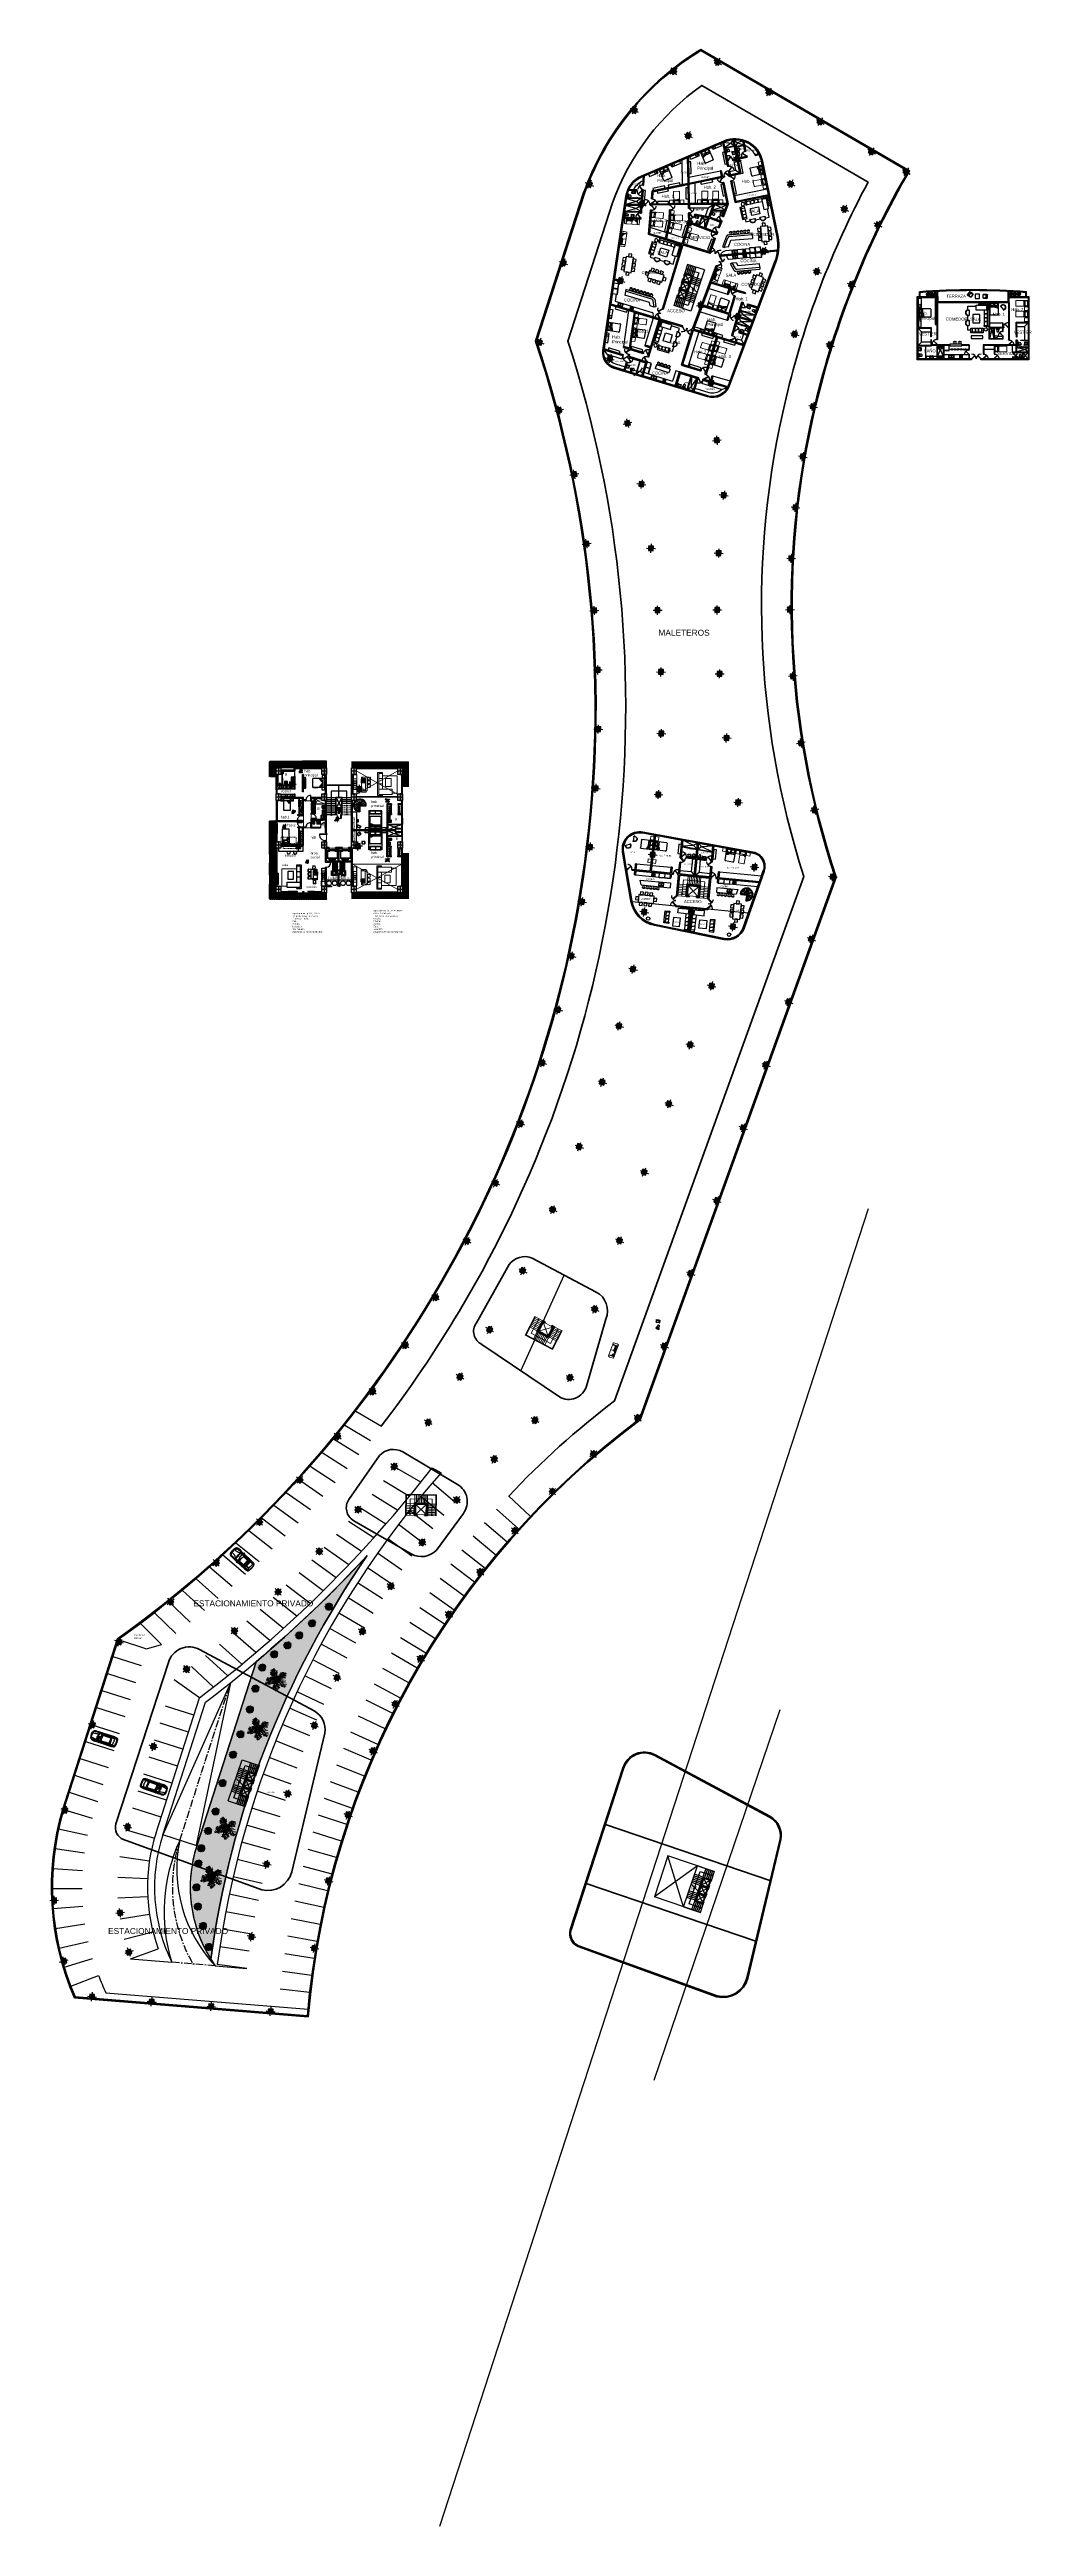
# Model space of a CAD drawing. Header units: millimetres. Extents: x -4 to 161, y -89 to 328.
import ezdxf
from ezdxf.enums import TextEntityAlignment as Align

# ---------------------------------------------------------------- set-up
doc = ezdxf.new("R2010")
doc.units = ezdxf.units.MM
for name, pattern in [('ACAD_ISO03W100', [30, 12, -18]), ('CENTER', [2, 1.25, -0.25, 0.25, -0.25]), ('HIDDEN', [9.524999999999999, 6.35, -3.175]), ('MEDIUMDASH', [0.3, 0.25, -0.05])]:
    doc.linetypes.add(name, pattern=pattern)
for name, color, linetype, lineweight in [('19-JARDINERIA', 80, 'Continuous', 0), ('a_MUEBLE', 7, 'Continuous', 5), ('areas verdes', 70, 'Continuous', 0), ('parcelas', 251, 'Continuous', 13), ('PARED', 20, 'Continuous', 40), ('piso1', 136, 'Continuous', 0), ('piso2', 137, 'Continuous', 0), ('proyecciones', 3, 'MEDIUMDASH', 9)]:
    doc.layers.add(name, color=color, linetype=linetype, lineweight=lineweight)
for name, color, linetype in [('AR-PUERTA', 5, 'Continuous'), ('ASCENSORES', 8, 'Continuous'), ('COLUMNAS', 3, 'Continuous'), ('EQUIP-MOBILIARIO', 253, 'Continuous'), ('ESCALERA', 8, 'Continuous'), ('ESTRUCTURA', 150, 'Continuous'), ('Grama Zoysa', 84, 'Continuous'), ('mobiliario', 1, 'Continuous'), ('MUROSII', 5, 'Continuous'), ('NIVEL', 1, 'Continuous'), ('PAREDES', 1, 'Continuous'), ('PISO', 8, 'Continuous'), ('PUERTA', 4, 'Continuous'), ('TEXTO', 4, 'Continuous'), ('VENTANAS', 7, 'Continuous')]:
    doc.layers.add(name, color=color, linetype=linetype)
doc.layers.add('G-Anno-Nplt', color=140, linetype='Continuous', lineweight=18, plot=False)
for name, color, linetype, lineweight, true_color in [('mobiliario I', 7, 'Continuous', 5, 0xceaf12), ('piso3', 7, 'Continuous', 0, 0xb3b7b7), ('VEGETACION', 7, 'Continuous', 9, 0xa3cf44)]:
    doc.layers.add(name, color=color, linetype=linetype, lineweight=lineweight, true_color=true_color)
doc.styles.add('ARIAL', font='arial.ttf')
doc.styles.add('ATT', font='txt')
doc.styles.add('ATTR', font='romans.shx', dxfattribs={"width": 0.8, "height": 19.23076855468377})
doc.styles.get("Standard").update_dxf_attribs({"font": 'arial.ttf'})
doc.styles.add('Titulo', font='romans.shx', dxfattribs={"height": 0.004})
pattern_1 = [(45, (-250.0136841597923, -79.92356324106004), (-0.03447145558284419, 0.03447145558284419), [])]
pattern_2 = [(0, (-250.0136841597923, -79.92356324106004), (0, 0.125), []), (90, (-250.0136841597923, -79.92356324106004), (-0.125, 7.654042494670958e-18), [])]

# ---------------------------------------------------------------- blocks, each defined once
blk = doc.blocks.new('columna macroestructura')
at = {"layer": 'ESTRUCTURA'}
h = blk.add_hatch(dxfattribs=at)
h.set_pattern_fill('ANSI31', color=256, scale=0.52)
h.set_pattern_definition([(45, (0, 0), (-0.04596194077712559, 0.04596194077712559), [])])
h.paths.add_polyline_path([(1323.839657487139, 258.7693405955769), (1324.639657487139, 258.7693405955769), (1324.639657487139, 259.5693405955769), (1323.839657487139, 259.5693405955769)])
blk.add_lwpolyline([(1323.839657487139, 258.7693405955769), (1324.639657487139, 258.7693405955769), (1324.639657487139, 259.5693405955769), (1323.839657487139, 259.5693405955769)], close=True, dxfattribs=at)
blk = doc.blocks.new('columna2')
at = {"layer": 'ESTRUCTURA'}
for p, q in [((3857.120991752271, 3572.375727973784), (3858.620991752271, 3572.375727973784)), ((3857.870991752271, 3573.125727973784), (3857.870991752271, 3571.625727973784))]:
    blk.add_line(p, q, dxfattribs=at)
at = {"layer": 'ESTRUCTURA', "rotation": 0.9624720657598389}
blk.add_blockref('columna macroestructura', (2538.171457290699, 3291.005734653579), dxfattribs=at)
blk = doc.blocks.new('A$C50362E77')
at = {"linetype": 'Continuous'}
for p, q in [((0.2236322562298483, 4.142896584465461), (0.2458570186390716, 4.168837618621865)), ((0.2458570186390716, 4.168837618621865), (0.2717980527954751, 4.194705784704865)), ((0.2717980527954751, 4.194705784704865), (0.2977390869518786, 4.216930547114089)), ((0.2977390869518786, 4.216930547114089), (0.3255018229451707, 4.239155309523539)), ((0.3255018229451707, 4.239155309523539), (0.3550862607753515, 4.259558370096101)), ((0.3328614983661282, 4.161405075127504), (0.3532645589384629, 4.178091863952886)), ((0.3532645589384629, 4.178091863952886), (0.3735947514373947, 4.192884082867977)), ((0.3550862607753515, 4.259558370096101), (0.3865652685158238, 4.276172290847853)), ((0.3735947514373947, 4.192884082867977), (0.3939978120101841, 4.205854599946178)), ((0.3865652685158238, 4.276172290847853), (0.4162225744194075, 4.292859079673235)), ((0.4162225744194075, 4.292859079673235), (0.4458070122495883, 4.307651298588326)), ((0.4458070122495883, 4.307651298588326), (0.4754643181531719, 4.318800113829639)), ((0.4754643181531719, 4.318800113829639), (0.5051216240567555, 4.32805435916066)), ((0.5051216240567555, 4.32805435916066), (0.5328843600500477, 4.335414034581618)), ((0.5328843600500477, 4.335414034581618), (0.6476515757699417, 4.363249638648313)), ((0.6476515757699417, 4.363249638648313), (0.7643133614005819, 4.383579831147244)), ((0.703177047756526, 4.318800113829639), (0.85321241103793, 4.33177063090784)), ((0.7328343536601096, 4.283604834342214), (0.703177047756526, 4.289142807926055)), ((1.003346419548961, 4.280204980363806), (0.7328343536601096, 4.283604834342214)), ((0.7643133614005819, 4.383579831147244), (0.877258875284042, 4.394728646388785)), ((0.85321241103793, 4.33177063090784), (1.001207468262237, 4.339130306328798)), ((0.877258875284042, 4.394728646388785), (1.003346419548961, 4.398733968633451)), ((1.001207468262237, 4.339130306328798), (1.003346419548961, 4.339077325990957)), ((1.129433963813881, 4.394728646388785), (1.003346419548961, 4.398733968633451)), ((1.005485370836141, 4.339130306328798), (1.003346419548961, 4.339077325990957)), ((1.003346419548961, 4.280204980363806), (1.273858485437813, 4.283604834342214)), ((1.153480428059993, 4.33177063090784), (1.005485370836141, 4.339130306328798)), ((1.242379477697341, 4.383579831147244), (1.129433963813881, 4.394728646388785)), ((1.303515791341397, 4.318800113829639), (1.153480428059993, 4.33177063090784)), ((1.359041263327981, 4.363249638648313), (1.242379477697341, 4.383579831147244)), ((1.273858485437813, 4.283604834342214), (1.303515791341397, 4.289142807926055)), ((1.473808479047875, 4.335414034581618), (1.359041263327981, 4.363249638648313)), ((1.501571215041167, 4.32805435916066), (1.473808479047875, 4.335414034581618)), ((1.531228520944751, 4.318800113829639), (1.501571215041167, 4.32805435916066)), ((1.560885826848335, 4.307651298588326), (1.531228520944751, 4.318800113829639)), ((1.590470264678515, 4.292859079673235), (1.560885826848335, 4.307651298588326)), ((1.620127570582099, 4.276172290847853), (1.590470264678515, 4.292859079673235)), ((1.633098087660528, 4.192884082867977), (1.612695027088193, 4.205854599946178)), ((1.651606578322571, 4.259558370096101), (1.620127570582099, 4.276172290847853)), ((1.65342828015946, 4.178091863952886), (1.633098087660528, 4.192884082867977)), ((1.681191016152752, 4.239155309523539), (1.651606578322571, 4.259558370096101)), ((1.673831340731795, 4.161405075127504), (1.65342828015946, 4.178091863952886)), ((1.708953752146044, 4.216930547114089), (1.681191016152752, 4.239155309523539)), ((1.734894786302448, 4.194705784704865), (1.708953752146044, 4.216930547114089)), ((1.760835820458851, 4.168837618621865), (1.734894786302448, 4.194705784704865)), ((1.783060582868075, 4.142896584465461), (1.760835820458851, 4.168837618621865)), ((0.0236822626193316, 2.556048548440003), (0.09589452343107041, 2.580167880759518)), ((0.104734662800638, 3.007052071089674), (0.09589452343107041, 3.435566195261345)), ((0.09589452343107041, 2.580167880759518), (0.1736447578273328, 2.622722835667901)), ((0.104734662800638, 3.007052071089674), (0.1168564964741563, 2.704956961309108)), ((0.1106867423463882, 3.789267823899991), (0.1533145653279462, 3.994755791094349)), ((0.1273735311715427, 0.6211825935065463), (0.1366277765027917, 0.534178113779717)), ((0.1310898029187229, 3.779940710495566), (0.168106784243264, 3.92254353028261)), ((0.1366277765027917, 0.534178113779717), (0.1384494783396804, 0.5082370796230862)), ((0.1384494783396804, 0.5082370796230862), (0.1403440482499718, 0.4822960454666827)), ((0.1403440482499718, 0.4822960454666827), (0.144060319997152, 0.456427879383682)), ((0.144060319997152, 0.456427879383682), (0.1477037236704746, 0.4304868452272785)), ((0.1477037236704746, 0.4304868452272785), (0.1514199954176547, 0.4027241092339864)), ((0.1514199954176547, 0.4027241092339864), (0.1569579690017235, 0.3767830750775829)), ((0.1533145653279462, 3.994755791094349), (0.1606742407489037, 4.026234798834821)), ((0.1569579690017235, 0.3767830750775829), (0.1625688106591952, 0.3490203390842908)), ((0.1606742407489037, 4.026234798834821), (0.1699284860801527, 4.057713806575293)), ((0.1625688106591952, 0.3490203390842908), (0.1718230559904441, 0.3230793049278873)), ((0.168106784243264, 3.92254353028261), (0.2495732903862518, 4.066968051906315)), ((0.1699284860801527, 4.057713806575293), (0.1847935730684185, 4.087371112478877)), ((0.1718230559904441, 0.3230793049278873), (0.1810773013212383, 0.2971382707712564)), ((0.1736447578273328, 2.622722835667901), (0.2033020637309164, 2.626439107415081)), ((0.1810773013212383, 0.2971382707712564), (0.1940478183996674, 0.2693755347779643)), ((0.182899003158127, 2.750533436539854), (0.1884369767421958, 2.796804663195417)), ((0.1847935730684185, 4.087371112478877), (0.2033020637309164, 4.115133848472169)), ((0.1884369767421958, 2.796804663195417), (0.2211489378041733, 2.814562584914711)), ((0.1940478183996674, 0.2693755347779643), (0.2088400373145305, 0.2434345006215608)), ((0.2033020637309164, 4.115133848472169), (0.2236322562298483, 4.142896584465461)), ((0.2033020637309164, 2.626439107415081), (0.2236322562298483, 2.643125896240463)), ((0.2088400373145305, 0.2434345006215608), (0.2255268261401397, 0.2193880363754488)), ((0.2236322562298483, 2.643125896240463), (0.2662600792114063, 2.643125896240463)), ((0.2255268261401397, 0.2193880363754488), (0.2440353168021829, 0.1934470022190453)), ((0.2440353168021829, 0.1934470022190453), (0.2662600792114063, 0.1694005379729333)), ((0.2495732903862518, 4.066968051906315), (0.2625438074642261, 4.087371112478877)), ((0.2495732903862518, 1.006290361812262), (0.2495732903862518, 0.8840906025977802)), ((0.2495732903862518, 0.8840906025977802), (0.3217855511979906, 0.3545583126681322)), ((0.2551112639703206, 3.280065726469502), (0.2551112639703206, 3.007903472047246)), ((0.2551112639703206, 3.007903472047246), (0.2606492375539347, 2.956021403734212)), ((0.2606492375539347, 2.956021403734212), (0.2755143245426552, 2.950483430150371)), ((0.2625438074642261, 4.087371112478877), (0.2773360263795439, 4.107701304977809)), ((0.2662600792114063, 2.643125896240463), (0.2833016113436315, 2.613240253683671)), ((0.2662600792114063, 0.1694005379729333), (0.292128245294407, 0.1453540737268213)), ((0.2699034828851836, 2.950483430150371), (0.2903065434575183, 2.94676715840319)), ((0.2773360263795439, 4.107701304977809), (0.2958445170415871, 4.126209795640079)), ((0.2903065434575183, 2.94676715840319), (0.3013824906256559, 2.950483430150371)), ((0.292128245294407, 0.1453540737268213), (0.3217855511979906, 0.1231293113173706)), ((0.2958445170415871, 4.126209795640079), (0.3143530077036303, 4.14471828630235)), ((0.2958445170415871, 0.3082870860127969), (0.3013824906256559, 0.3341552520957976)), ((0.2958445170415871, 0.2388294860475071), (0.2958445170415871, 0.3082870860127969)), ((0.2962291614016976, 0.2372001063909011), (0.3125313058671964, 0.2045958174603584)), ((0.3013824906256559, 2.950483430150371), (0.3273235247820594, 2.972708192559594)), ((0.3013824906256559, 0.3341552520957976), (0.3217855511979906, 0.3545583126681322)), ((0.3125313058671964, 0.2045958174603584), (0.3792055930948663, 0.1268455830645507)), ((0.3143530077036303, 4.14471828630235), (0.3328614983661282, 4.161405075127504)), ((0.3217855511979906, 0.3545583126681322), (0.3936464152548069, 0.3379527245058398)), ((0.3217855511979906, 0.1231293113173706), (0.4514178539070599, 0.06570926942049482)), ((0.3273235247820594, 2.972708192559594), (0.3588025325225317, 2.993038385058526)), ((0.3449983655373217, 2.668994062323463), (0.4347310650814507, 2.668994062323463)), ((0.3588025325225317, 2.993038385058526), (0.3847435666789352, 3.007903472047246)), ((0.3792055930948663, 0.1268455830645507), (0.545854877128022, 0.09536657532407844)), ((0.3847435666789352, 3.007903472047246), (0.4673328281496651, 3.059792643612582)), ((0.3884598384261153, 3.054174698702582), (0.5439603072177306, 3.065250645870492)), ((0.4024762372982877, 3.060203797554095), (0.7780167147138854, 3.089974843328946)), ((0.4213326629187577, 0.3343010987821344), (1.003346419548961, 0.3138180955388634)), ((0.4254768197502017, 0.9100316367541836), (0.4254768197502017, 0.8933448479290291)), ((0.4347310650814507, 2.668994062323463), (0.4402690386655195, 2.657918115155553)), ((0.4402690386655195, 2.657918115155553), (0.4606720992378541, 2.637587922656394)), ((0.4514178539070599, 0.06570926942049482), (0.5254518165556874, 0.04902248059511294)), ((0.4606720992378541, 2.637587922656394), (0.5143758693875498, 2.622722835667901)), ((0.5143758693875498, 2.622722835667901), (0.5699013413741341, 2.617184862084059)), ((0.5254518165556874, 0.04902248059511294), (0.5976640773674262, 0.03423026168002252)), ((0.5439603072177306, 3.065250645870492), (0.56436336779052, 3.065250645870492)), ((0.545854877128022, 0.09536657532407844), (0.712431293087775, 0.07124724300456364)), ((0.56436336779052, 3.065250645870492), (0.781242147364992, 3.082443754104133)), ((0.5699013413741341, 2.617184862084059), (0.6236051115238297, 2.613468590336879)), ((0.5976640773674262, 0.03423026168002252), (0.6716980400165085, 0.02315431451211225)), ((0.6236051115238297, 2.613468590336879), (0.6773088816735253, 2.61164688849999)), ((0.6716980400165085, 0.02315431451211225), (0.7458048707385387, 0.01572177101797934)), ((0.712431293087775, 0.07124724300456364), (0.8790805771209307, 0.05645502408947323)), ((0.7458048707385387, 0.01572177101797934), (0.8198388333871662, 0.008289227523619047)), ((0.8198388333871662, 0.008289227523619047), (0.8939456641096513, 0.004572955776438903)), ((0.8790805771209307, 0.05645502408947323), (1.003346419548961, 0.05365203516248584)), ((0.8939456641096513, 0.004572955776438903), (0.967906758684876, 0.0009295521028889198)), ((0.967906758684876, 0.0009295521028889198), (1.003346419548961, -2.472741016390501e-07)), ((1.585360176179165, 0.3343010987821344), (1.003346419548961, 0.3138180955388634)), ((1.127612261976992, 0.05645502408947323), (1.003346419548961, 0.05365203516248584)), ((1.038786080413047, 0.0009295521028889198), (1.003346419548961, -2.472741016390501e-07)), ((1.112747174988272, 0.004572955776438903), (1.038786080413047, 0.0009295521028889198)), ((1.186854005710757, 0.008289227523619047), (1.112747174988272, 0.004572955776438903)), ((1.294261546010148, 0.07124724300456364), (1.127612261976992, 0.05645502408947323)), ((1.260887968359384, 0.01572177101797934), (1.186854005710757, 0.008289227523619047)), ((1.334994799081869, 0.02315431451211225), (1.260887968359384, 0.01572177101797934)), ((1.460837961969901, 0.09536657532407844), (1.294261546010148, 0.07124724300456364)), ((1.409028761730497, 0.03423026168002252), (1.334994799081869, 0.02315431451211225)), ((1.481241022542235, 0.04902248059511294), (1.409028761730497, 0.03423026168002252)), ((1.627487246003056, 0.1268455830645507), (1.460837961969901, 0.09536657532407844)), ((1.555274985191318, 0.06570926942049482), (1.481241022542235, 0.04902248059511294)), ((1.621949272418988, 3.007903472047246), (1.539360010948258, 3.059792643612582)), ((1.684907287899932, 0.1231293113173706), (1.555274985191318, 0.06570926942049482)), ((1.581216019347721, 0.9100316367541836), (1.581216019347721, 0.8933448479290291)), ((1.684907287899932, 0.3545583126681322), (1.613046423843116, 0.3379527245058398)), ((1.647890306575391, 2.993038385058526), (1.621949272418988, 3.007903472047246)), ((1.694161533231181, 0.2045958174603584), (1.627487246003056, 0.1268455830645507)), ((1.679369314315863, 2.972708192559594), (1.647890306575391, 2.993038385058526)), ((1.692339831394293, 4.14471828630235), (1.673831340731795, 4.161405075127504)), ((1.705310348472267, 2.950483430150371), (1.679369314315863, 2.972708192559594)), ((1.757119548711671, 0.8840906025977802), (1.684907287899932, 0.3545583126681322)), ((1.705310348472267, 0.3341552520957976), (1.684907287899932, 0.3545583126681322)), ((1.714564593803516, 0.1453540737268213), (1.684907287899932, 0.1231293113173706)), ((1.710848322056336, 4.126209795640079), (1.692339831394293, 4.14471828630235)), ((1.710463677696225, 0.2372001063909011), (1.694161533231181, 0.2045958174603584)), ((1.716386295640405, 2.94676715840319), (1.705310348472267, 2.950483430150371)), ((1.710848322056336, 0.3082870860127969), (1.705310348472267, 0.3341552520957976)), ((1.729356812718379, 4.107701304977809), (1.710848322056336, 4.126209795640079)), ((1.710848322056336, 0.2388294860475071), (1.710848322056336, 0.3082870860127969)), ((1.740432759886517, 0.1694005379729333), (1.714564593803516, 0.1453540737268213)), ((1.736789356212739, 2.950483430150371), (1.716386295640405, 2.94676715840319)), ((1.740432759886517, 2.643125896240463), (1.723391227754291, 2.613240253683671)), ((1.744149031633697, 4.087371112478877), (1.729356812718379, 4.107701304977809)), ((1.746043601543988, 2.956021403734212), (1.731178514555268, 2.950483430150371)), ((1.783060582868075, 2.643125896240463), (1.740432759886517, 2.643125896240463)), ((1.76265752229574, 0.1934470022190453), (1.740432759886517, 0.1694005379729333)), ((1.757119548711671, 4.066968051906315), (1.744149031633697, 4.087371112478877)), ((1.751581575128057, 3.007903472047246), (1.746043601543988, 2.956021403734212)), ((1.751581575128057, 3.280065726469502), (1.751581575128057, 3.007903472047246)), ((1.838586054854659, 3.92254353028261), (1.757119548711671, 4.066968051906315)), ((1.757119548711671, 1.006290361812262), (1.757119548711671, 0.8840906025977802)), ((1.781166012957783, 0.2193880363754488), (1.76265752229574, 0.1934470022190453)), ((1.797852801783392, 0.2434345006215608), (1.781166012957783, 0.2193880363754488)), ((1.803390775367461, 4.115133848472169), (1.783060582868075, 4.142896584465461)), ((1.803390775367461, 2.626439107415081), (1.783060582868075, 2.643125896240463)), ((1.818255862355727, 2.796804663195417), (1.78554390129375, 2.814562584914711)), ((1.812645020698255, 0.2693755347779643), (1.797852801783392, 0.2434345006215608)), ((1.821899266029504, 4.087371112478877), (1.803390775367461, 4.115133848472169)), ((1.833048081271045, 2.622722835667901), (1.803390775367461, 2.626439107415081)), ((1.825615537776685, 0.2971382707712564), (1.812645020698255, 0.2693755347779643)), ((1.823793835939796, 2.750533436539854), (1.818255862355727, 2.796804663195417)), ((1.836764353018225, 4.057713806575293), (1.821899266029504, 4.087371112478877)), ((1.834869783107479, 0.3230793049278873), (1.825615537776685, 0.2971382707712564)), ((1.910798315666852, 2.580167880759518), (1.833048081271045, 2.622722835667901)), ((1.844124028438728, 0.3490203390842908), (1.834869783107479, 0.3230793049278873)), ((1.846018598349019, 4.026234798834821), (1.836764353018225, 4.057713806575293)), ((1.8756030361792, 3.779940710495566), (1.838586054854659, 3.92254353028261)), ((1.849734870096199, 0.3767830750775829), (1.844124028438728, 0.3490203390842908)), ((1.853378273769977, 3.994755791094349), (1.846018598349019, 4.026234798834821)), ((1.855272843680268, 0.4027241092339864), (1.849734870096199, 0.3767830750775829)), ((1.896006096751535, 3.789267823899991), (1.853378273769977, 3.994755791094349)), ((1.858989115427448, 0.4304868452272785), (1.855272843680268, 0.4027241092339864)), ((1.862632519100771, 0.456427879383682), (1.858989115427448, 0.4304868452272785)), ((1.866348790847951, 0.4822960454666827), (1.862632519100771, 0.456427879383682)), ((1.868243360758242, 0.5082370796230862), (1.866348790847951, 0.4822960454666827)), ((1.870065062595131, 0.534178113779717), (1.868243360758242, 0.5082370796230862)), ((1.87931930792638, 0.6211825935065463), (1.870065062595131, 0.534178113779717)), ((1.901958176297285, 3.007052071089674), (1.889836342623767, 2.704956961309108)), ((1.901958176297285, 3.007052071089674), (1.910798315666852, 3.435566195261345)), ((1.983010576478591, 2.556048548440003), (1.910798315666852, 2.580167880759518))]:
    blk.add_line(p, q, dxfattribs=at)
for p, q in [((0.6833728844021607, 4.12455127310659), (0.6872094549603389, 4.234038655689346)), ((1.000362372609743, 4.320821063183985), (0.7134004103522784, 4.320821063183985)), ((1.000362372609743, 4.316263034839494), (0.7134004103522784, 4.316263034839494)), ((1.000362372609743, 4.309425992322531), (0.7134004103522784, 4.309425992322531)), ((1.000362372609743, 4.302588949805795), (0.7134004103522784, 4.302588949805795)), ((1.000362372609743, 4.293472893116586), (0.7134004103522784, 4.293472893116586)), ((1.00633046648818, 4.320821063183985), (1.293292428746099, 4.320821063183985)), ((1.00633046648818, 4.316263034839494), (1.293292428746099, 4.316263034839494)), ((1.00633046648818, 4.309425992322531), (1.293292428746099, 4.309425992322531)), ((1.00633046648818, 4.302588949805795), (1.293292428746099, 4.302588949805795)), ((1.00633046648818, 4.293472893116586), (1.293292428746099, 4.293472893116586)), ((1.323319954695762, 4.12455127310659), (1.319483384137584, 4.234038655689346)), ((0.09589452343107041, 3.435566195261345), (0.1106867423463882, 3.789267823899991)), ((0.1213674082600846, 1.49406329536464), (0.1098581360201933, 1.495452138276505)), ((0.1106594468005824, 2.196588589110661), (0.1104830297622357, 2.035711160462597)), ((0.1104830297622357, 2.035711160462597), (0.1106139186199471, 1.894429110647252)), ((0.1106139186199471, 1.894429110647252), (0.1110179680867986, 1.770709440356313)), ((0.1111773150237241, 2.379094395899529), (0.1106594468005824, 2.196588589110661)), ((0.1110179680867986, 1.770709440356313), (0.1116610328735987, 1.662519150281469)), ((0.1120707797190335, 2.585261580137512), (0.1111773150237241, 2.379094395899529)), ((0.1112543328040374, 1.755477888580799), (0.1206156660282431, 1.755477888580799)), ((0.1116610328735987, 1.662519150281469), (0.1125089676938842, 1.567825241115088)), ((0.1118854448027378, 1.657167879724511), (0.1206156660282431, 1.657547718876003)), ((0.1125089676938842, 1.567825241115088), (0.1135276272584633, 1.484594713548177)), ((0.1135276272584633, 1.484594713548177), (0.1146885571847633, 1.410082733867739)), ((0.1146885571847633, 1.410082733867739), (0.1159860667089561, 1.338697130737728)), ((0.1159860667089561, 1.338697130737728), (0.1174201559724679, 1.264133898417185)), ((0.1174201559724679, 1.264133898417185), (0.1189908251167253, 1.180089031164925)), ((0.1189908251167253, 1.180089031164925), (0.1206980742831547, 1.080258523239763)), ((0.1206156660282431, 1.755477888580799), (0.1206156660282431, 1.657547718876003)), ((0.1206980742831547, 1.080258523239763), (0.1225419036118183, 0.9583383689009679)), ((0.1329133142876344, 1.493359517434101), (0.1213674082600846, 1.49406329536464)), ((0.1225419036118183, 0.9583383689009679), (0.1245223132455067, 0.8080245624068993)), ((0.1245223132455067, 0.8080245624068993), (0.1266393033242821, 0.6230130980168269)), ((0.1443126827639389, 1.493256030662224), (0.1329133142876344, 1.493359517434101)), ((0.1553823423491849, 1.493668061226344), (0.1443126827639389, 1.493256030662224)), ((0.1659391217044686, 1.494510835304027), (0.1553823423491849, 1.493668061226344)), ((0.1569579690017235, 0.5859873140191212), (0.1648199238525194, 0.5332465311519172)), ((0.1648199238525194, 0.5332465311519172), (0.1717385180891142, 0.4899630201739456)), ((0.1757998494904314, 1.495699579072607), (0.1659391217044686, 1.494510835304027)), ((0.1717385180891142, 0.4899630201739456), (0.1778283552648645, 0.4548888632607486)), ((0.1847813543677148, 1.497149518709648), (0.1757998494904314, 1.495699579072607)), ((0.1778283552648645, 0.4548888632607486), (0.1832040389335816, 0.426776142588551)), ((0.1832040389335816, 0.426776142588551), (0.1879801726490768, 0.4043769403328952)), ((0.1927004649978699, 1.498775880392486), (0.1847813543677148, 1.497149518709648)), ((0.1879801726490768, 0.4043769403328952), (0.1922713599647068, 0.3864433386700057)), ((0.1922713599647068, 0.3864433386700057), (0.1961922044342828, 0.3717274197758798)), ((0.1994442257323499, 1.500490835335768), (0.1927004649978699, 1.498775880392486)), ((0.1961922044342828, 0.3717274197758798), (0.1998573096116161, 0.3589812658262872)), ((0.2051805436894938, 1.502194334904516), (0.1994442257323499, 1.500490835335768)), ((0.1998573096116161, 0.3589812658262872), (0.2033716528453624, 0.3471531760551443)), ((0.2033716528453624, 0.3471531760551443), (0.2068017066694665, 0.3359763179296351)), ((0.2101475416779977, 1.503783275500837), (0.2051805436894938, 1.502194334904516)), ((0.2068017066694665, 0.3359763179296351), (0.2102043174122628, 0.3253800759746355)), ((0.214583342507467, 1.505154553526381), (0.2101475416779977, 1.503783275500837)), ((0.2102043174122628, 0.3253800759746355), (0.213636331402995, 0.3152938347154759)), ((0.213636331402995, 0.3152938347154759), (0.2171545949695428, 0.3056469786770322)), ((0.2143294507009159, 2.635490260161305), (0.2180834198161392, 2.363902278480055)), ((0.2187260689870527, 1.506205065383938), (0.214583342507467, 1.505154553526381)), ((0.2171545949695428, 0.3056469786770322), (0.2208159544420596, 0.2963688923844074)), ((0.2180834198161392, 2.363902278480055), (0.2210829418677349, 2.152296839700966)), ((0.2228138439259055, 1.506831707475385), (0.2187260689870527, 1.506205065383938)), ((0.2208159544420596, 0.2963688923844074), (0.2246772561484249, 0.2873889603627049)), ((0.2210829418677349, 2.152296839700966), (0.2235161515977779, 1.989791389312131)), ((0.2220960174727225, 2.641864969088829), (0.2259365992977109, 2.364010827441007)), ((0.227084790133631, 1.506931376202829), (0.2228138439259055, 1.506831707475385)), ((0.2235161515977779, 1.989791389312131), (0.2255226235515693, 1.869016551964023)), ((0.2236322562298483, 2.802342636779258), (0.2825319217126889, 2.615833814720418)), ((0.2246772561484249, 0.2873889603627049), (0.2287953464178827, 0.2786365671368003)), ((0.2255226235515693, 1.869016551964023), (0.2272419322744099, 1.782602952307116)), ((0.2259365600348247, 2.364013597297571), (0.2289360820859656, 2.152408158518483)), ((0.2317770304189253, 1.506400967968375), (0.227084790133631, 1.506931376202829)), ((0.2272419322744099, 1.782602952307116), (0.2288136523111461, 1.723181214991655)), ((0.2287953464178827, 0.2786365671368003), (0.2332113898369244, 0.2700558087769878)), ((0.2288136523111461, 1.723181214991655), (0.2303773582070789, 1.683381964668115)), ((0.2289359882706776, 2.15241442411957), (0.2313691980007206, 1.989908973730735)), ((0.2300250970261004, 1.618893718075014), (0.2300250970261004, 1.507820136216651)), ((0.2303773582070789, 1.683381964668115), (0.2320726245070546, 1.655835825986742)), ((0.2313689840666484, 1.98992185099155), (0.2333754560204397, 1.869147013643442)), ((0.2370638143934229, 1.505178238723829), (0.2317770304189253, 1.506400967968375)), ((0.2320726245070546, 1.655835825986742), (0.2340113699588073, 1.634303676618629)), ((0.2332113898369244, 0.2700558087769878), (0.237903824022851, 0.2616496275338704)), ((0.2333684337645536, 1.616551802400409), (0.2333684337645536, 1.507820136216651)), ((0.2333749432887089, 1.869172783875229), (0.2386655492869068, 1.603263408454723)), ((0.2340113699588073, 1.634303676618629), (0.2361948901166215, 1.617067406316664)), ((0.2361948901166215, 1.617067406316664), (0.2385968247376695, 1.603539157855266)), ((0.2367117705025521, 1.600158413784811), (0.2367117705025521, 1.507820136216651)), ((0.2428588988768752, 1.503364382620475), (0.2370638143934229, 1.505178238723829)), ((0.237903824022851, 0.2616496275338704), (0.2428354048515757, 0.2534356772027877)), ((0.2385968247376695, 1.603539157855266), (0.2411908135795784, 1.593131074007943)), ((0.2411908135795784, 1.593131074007943), (0.2439504963990657, 1.585255297548429)), ((0.2428354048515757, 0.2534356772027877), (0.2479688881985567, 0.2454316115788515)), ((0.2490111674924265, 1.50110145335907), (0.2428588988768752, 1.503364382620475)), ((0.2439504963990657, 1.585255297548429), (0.2468495129537587, 1.579323971250687)), ((0.2468495129537587, 1.579323971250687), (0.24986150299992, 1.574749237888682)), ((0.2479688881985567, 0.2454316115788515), (0.2532670299383426, 0.237655084457856)), ((0.2553695038614023, 1.498531504640141), (0.2490111674924265, 1.50110145335907)), ((0.24986150299992, 1.574749237888682), (0.252960106295177, 1.57094324023592)), ((0.252960106295177, 1.57094324023592), (0.2561183349180283, 1.567419865605189)), ((0.2532670299383426, 0.237655084457856), (0.2586925859473013, 0.2301237496353679)), ((0.2551112639703206, 3.280065726469502), (0.2699034828851836, 3.737385755587184)), ((0.2617827916060378, 1.495796590164673), (0.2553695038614023, 1.498531504640141)), ((0.2561183349180283, 1.567419865605189), (0.2593066902322789, 1.564099979464117)), ((0.2571812208343545, 2.643125896240463), (0.267275631405937, 2.611161425651289)), ((0.2586925859473013, 0.2301237496353679), (0.2642083120999814, 0.2228552609067265)), ((0.2593066902322789, 1.564099979464117), (0.2624950459230604, 1.561006191818933)), ((0.2680999143490226, 1.493038763633422), (0.2617827916060378, 1.495796590164673)), ((0.2624950459230604, 1.561006191818933), (0.2656532756755041, 1.558161112676316)), ((0.2642083120999814, 0.2228552609067265), (0.2697769642718413, 0.2158672720672712)), ((0.2656532756755041, 1.558161112676316), (0.2687512531756511, 1.555587352042267)), ((0.267275631405937, 2.611161425651289), (0.3386445056116827, 2.370675489539963)), ((0.274169755712137, 1.490400078747143), (0.2680999143490226, 1.493038763633422)), ((0.2687512531756511, 1.555587352042267), (0.271758852108178, 1.553307519923464)), ((0.2697769642718413, 0.2158672720672712), (0.2754930236706059, 0.2090888934951636)), ((0.271758852108178, 1.553307519923464), (0.2746459461582162, 1.551344226325909)), ((0.279841199317616, 1.488022589206594), (0.274169755712137, 1.490400078747143)), ((0.2752578029799224, 2.951038168579316), (0.2742155043529237, 2.949698026239957)), ((0.2746459461582162, 1.551344226325909), (0.2773824090113521, 1.549720081256282)), ((0.2780535067327037, 2.954591200861614), (0.2752578029799224, 2.951038168579316)), ((0.2754930236706059, 0.2090888934951636), (0.2819778728276106, 0.2020950618982624)), ((0.2773824090113521, 1.549720081256282), (0.2799531774708157, 1.548446389750552)), ((0.2823549608815483, 2.959978656789417), (0.2780535067327037, 2.954591200861614)), ((0.2849982366374206, 1.486017799533556), (0.279841199317616, 1.488022589206594)), ((0.2799531774708157, 1.548446389750552), (0.2824034408126863, 1.547489236962065)), ((0.2819778728276106, 0.2020950618982624), (0.2899846196078215, 0.1943721705670214)), ((0.2879145106962824, 2.966822070065518), (0.2823549608815483, 2.959978656789417)), ((0.2824034408126863, 1.547489236962065), (0.2847934514311419, 1.546803403074364)), ((0.2825319217126889, 2.615833814720418), (0.3539483550616751, 2.375187622402336)), ((0.2847934514311419, 1.546803403074364), (0.2871834617199056, 1.54634366827031)), ((0.2896652905419614, 1.484375017533239), (0.2849982366374206, 1.486017799533556)), ((0.2871834617199056, 1.54634366827031), (0.2896337240727007, 1.546064812733448)), ((0.2944845014471866, 2.974742974392484), (0.2879145106962824, 2.966822070065518)), ((0.2896337240727007, 1.546064812733448), (0.2922044908846146, 1.545921616647092)), ((0.2939018917513749, 1.483053001831877), (0.2896652905419614, 1.484375017533239)), ((0.2909225494136081, 2.90117099251961), (0.2898802507866094, 2.899830850180251)), ((0.2899846196078215, 0.1943721705670214), (0.3002663718752956, 0.1854066127921215)), ((0.2937182531663893, 2.904724024801908), (0.2909225494136081, 2.90117099251961)), ((0.2922044908846146, 1.545921616647092), (0.2949560145489158, 1.545868860194105)), ((0.2980197073147792, 2.910111480729711), (0.2937182531663893, 2.904724024801908)), ((0.2977675709848882, 1.482010511055705), (0.2939018917513749, 1.483053001831877)), ((0.3018172784040871, 2.983362903472653), (0.2944845014471866, 2.974742974392484)), ((0.2949560145489158, 1.545868860194105), (0.2979485474597823, 1.545861323558029)), ((0.3013218589630924, 1.481206303830504), (0.2977675709848882, 1.482010511055705)), ((0.2979485474597823, 1.545861323558029), (0.3012222578954606, 1.545868860194105)), ((0.303579257129968, 2.916954894005812), (0.2980197073147792, 2.910111480729711)), ((0.2984803179865594, 3.033958471571168), (0.3490960902249753, 3.087907386380721)), ((0.3002663718752956, 0.1854066127921215), (0.3135762374931801, 0.1746847818637889)), ((0.3012222578954606, 1.545868860194105), (0.3047369776722917, 1.545921616647092)), ((0.3046242864061242, 1.480599138782964), (0.3013218589630924, 1.481206303830504)), ((0.3096651868368099, 2.992303391009045), (0.3018172784040871, 2.983362903472653)), ((0.3101492478808723, 2.924875798332778), (0.303579257129968, 2.916954894005812)), ((0.3077343840332105, 1.480147774539091), (0.3046242864061242, 1.480599138782964)), ((0.3047369776722917, 1.545921616647092), (0.3084324544897754, 1.546064812733448)), ((0.3107116825649427, 1.479810969724895), (0.3077343840332105, 1.480147774539091)), ((0.3084324544897754, 1.546064812733448), (0.3122484360483213, 1.54634366827031)), ((0.317780572015181, 3.001185970704), (0.3096651868368099, 2.992303391009045)), ((0.317482024837318, 2.933495727412947), (0.3101492478808723, 2.924875798332778)), ((0.3136065541430071, 1.479553592793764), (0.3107116825649427, 1.479810969724895)), ((0.3122484360483213, 1.54634366827031), (0.3161246700483389, 1.546803403074364)), ((0.3135762374931801, 0.1746847818637889), (0.3306673243268961, 0.1616930710729321)), ((0.3164327365948338, 1.479364951507478), (0.3136065541430071, 1.479553592793764)), ((0.3161246700483389, 1.546803403074364), (0.3200009041893281, 1.547489236962065)), ((0.319194809171222, 1.479240463454744), (0.3164327365948338, 1.479364951507478)), ((0.3253299332700408, 2.942436214949339), (0.317482024837318, 2.933495727412947)), ((0.3260103260358846, 3.009717568552105), (0.317780572015181, 3.001185970704)), ((0.3218973511216063, 1.479175546224724), (0.319194809171222, 1.479240463454744)), ((0.3200009041893281, 1.547489236962065), (0.3238168861712438, 1.548446389750552)), ((0.3245449416963311, 1.479165617405897), (0.3218973511216063, 1.479175546224724)), ((0.3238168861712438, 1.548446389750552), (0.3275123636954049, 1.549720081256282)), ((0.3271421601452857, 1.479206094587198), (0.3245449416963311, 1.479165617405897)), ((0.3334453184488666, 2.951318794644294), (0.3253299332700408, 2.942436214949339)), ((0.3345795282980362, 3.017946679716715), (0.3260103260358846, 3.009717568552105)), ((0.3296935857179051, 1.479292395357561), (0.3271421601452857, 1.479206094587198)), ((0.3275123636954049, 1.549720081256282), (0.3310446580499047, 1.551346110493114)), ((0.3322037976645333, 1.47941993730592), (0.3296935857179051, 1.479292395357561)), ((0.3306673243268961, 0.1616930710729321), (0.352292740239136, 0.1459178737095499)), ((0.3310446580499047, 1.551346110493114), (0.3344413848831209, 1.553322593260873)), ((0.3346758488187334, 1.47958872041022), (0.3322037976645333, 1.47941993730592)), ((0.3416750724695703, 2.959850392492399), (0.3334453184488666, 2.951318794644294)), ((0.3344413848831209, 1.553322593260873), (0.3377477334311152, 1.55563822455656)), ((0.343807805027609, 3.026007191652752), (0.3345795282980362, 3.017946679716715)), ((0.3371066863464875, 1.479817074206494), (0.3346758488187334, 1.47958872041022)), ((0.3394917309983612, 1.480127910619558), (0.3371066863464875, 1.479817074206494)), ((0.3377477334311152, 1.55563822455656), (0.3410088929308586, 1.558281699376948)), ((0.3386445056116827, 2.370675489539963), (0.3632829095604393, 2.286558250446205)), ((0.3418264035240099, 1.48054414157491), (0.3394917309983612, 1.480127910619558)), ((0.3410088929308586, 1.558281699376948), (0.3442700526188673, 1.561241712718811)), ((0.3502442747317218, 2.968079503657009), (0.3416750724695703, 2.959850392492399)), ((0.3441061246744539, 1.481088678997594), (0.3418264035240099, 1.48054414157491)), ((0.3540147824505766, 3.034032991815138), (0.343807805027609, 3.026007191652752)), ((0.3463263151984393, 1.481784434812653), (0.3441061246744539, 1.481088678997594)), ((0.3442700526188673, 1.561241712718811), (0.3475764017321126, 1.564506959578694)), ((0.348482395846986, 1.482654320945358), (0.3463263151984393, 1.481784434812653)), ((0.3475764017321126, 1.564506959578694), (0.3509731295066558, 1.568066134954051)), ((0.35056978736975, 1.483721249320979), (0.348482395846986, 1.482654320945358)), ((0.3490960902249753, 3.087907386380721), (0.3901487124217056, 3.132682736721563)), ((0.3594725514612946, 2.976140015593046), (0.3502442747317218, 2.968079503657009)), ((0.3525862001420137, 1.485007368129118), (0.35056978736975, 1.483721249320979)), ((0.3509731295066558, 1.568066134954051), (0.3545054251799229, 1.571907933841203)), ((0.352292740239136, 0.1459178737095499), (0.3792055930948663, 0.1268455830645507)), ((0.3545385030388388, 1.486531770619195), (0.3525862001420137, 1.485007368129118)), ((0.3539483550616751, 2.375187622402336), (0.3787254663043313, 2.290596826878073)), ((0.3655200867924577, 3.04215796765925), (0.3540147824505766, 3.034032991815138)), ((0.3545054251799229, 1.571907933841203), (0.3581782157339148, 1.576078580319063)), ((0.3564358545590949, 1.488312786305187), (0.3545385030388388, 1.486531770619195)), ((0.3582874132039251, 1.490368744701073), (0.3564358545590949, 1.488312786305187)), ((0.3581782157339148, 1.576078580319063), (0.3618353791343907, 1.580854414794658)), ((0.360102337472199, 1.492717975321057), (0.3582874132039251, 1.490368744701073)), ((0.3696795288842623, 2.984165815755432), (0.3594725514612946, 2.976140015593046)), ((0.3618897858646051, 1.495378807678662), (0.360102337472199, 1.492717975321057)), ((0.3618353791343907, 1.580854414794658), (0.3652805310925942, 1.586569306757156)), ((0.3636589168804676, 1.498369571288322), (0.3618897858646051, 1.495378807678662)), ((0.3632829095604393, 2.286558250446205), (0.3672815569216255, 2.269219144906856)), ((0.3654188890195655, 1.501708595663558), (0.3636589168804676, 1.498369571288322)), ((0.3652805310925942, 1.586569306757156), (0.3683172873197691, 1.593557125695725)), ((0.3671750447406339, 1.505406573026903), (0.3654188890195655, 1.501708595663558)), ((0.3786433442792259, 3.050516006640237), (0.3655200867924577, 3.04215796765925)), ((0.3689174623355029, 1.509443646431691), (0.3671750447406339, 1.505406573026903)), ((0.3672815569216255, 2.269219144906856), (0.3725466730838889, 2.200726253967105)), ((0.3683172873197691, 1.593557125695725), (0.3707492635276139, 1.602151741099306)), ((0.3706324040535947, 1.513792321639585), (0.3689174623355029, 1.509443646431691)), ((0.3811848332261434, 2.992290791599544), (0.3696795288842623, 2.984165815755432)), ((0.37230613214615, 1.518425104412472), (0.3706324040535947, 1.513792321639585)), ((0.3707492635276139, 1.602151741099306), (0.3723800754273725, 1.612687022456839)), ((0.3739249088621364, 1.523314500511788), (0.37230613214615, 1.518425104412472)), ((0.3723800754273725, 1.612687022456839), (0.3730133387307433, 1.625496839257494)), ((0.3724526691480605, 2.20194913321734), (0.3724526691480605, 1.91401574553629)), ((0.3724526691480605, 1.91401574553629), (0.3724526691480605, 1.630671012446555)), ((0.3730133387307433, 1.625496839257494), (0.3724526691480605, 1.640915060990665)), ((0.3754749964532493, 1.52843301569942), (0.3739249088621364, 1.523314500511788)), ((0.3769426571684562, 1.533753155737031), (0.3754749964532493, 1.52843301569942)), ((0.3783141532580885, 1.539247426386055), (0.3769426571684562, 1.533753155737031)), ((0.3795849054808969, 1.54498609073994), (0.3783141532580885, 1.539247426386055)), ((0.3937041811368545, 3.059240996212566), (0.3786433442792259, 3.050516006640237)), ((0.3787254663043313, 2.290596826878073), (0.3830979132981156, 2.271636835400841)), ((0.3807869686247614, 1.551430441219509), (0.3795849054808969, 1.54498609073994)), ((0.3819615559868907, 1.55913952757669), (0.3807869686247614, 1.551430441219509)), ((0.3943080907129115, 3.000648830580531), (0.3811848332261434, 2.992290791599544)), ((0.3831498808631295, 1.568672399563638), (0.3819615559868907, 1.55913952757669)), ((0.3830979132981156, 2.271636835400841), (0.3884548757805533, 2.20194913321734)), ((0.3843931565502317, 1.58058810693251), (0.3831498808631295, 1.568672399563638)), ((0.3857325963449512, 1.595445699435686), (0.3843931565502317, 1.58058810693251)), ((0.3872094135435873, 1.613804226825096), (0.3857325963449512, 1.595445699435686)), ((0.3884548757805533, 1.630671012446555), (0.3872094135435873, 1.613804226825096)), ((0.3884548757805533, 2.20194913321734), (0.3884548757805533, 1.91401574553629)), ((0.3884548757805533, 1.91401574553629), (0.3884548757805533, 1.630671012446555)), ((0.3901487124217056, 3.132682736721563), (0.4229305021463006, 3.169585794684963)), ((0.4110222235904075, 3.068466823832068), (0.3937041811368545, 3.059240996212566)), ((0.4093689275700854, 3.009373820152859), (0.3943080907129115, 3.000648830580531)), ((0.4266869700240932, 3.018599647772362), (0.4093689275700854, 3.009373820152859)), ((0.4308464827631724, 3.078281508121336), (0.4110222235904075, 3.068466823832068)), ((0.4229305021463006, 3.169585794684963), (0.4487337769683108, 3.199917832361962)), ((0.4254768197502017, 0.9100316367541836), (0.4254768197502017, 1.209987392274343)), ((1.003346419548961, 1.006290361812262), (0.4254768197502017, 1.006290361812262)), ((0.810948928423386, 0.8933448479290291), (0.4254768197502017, 0.8933448479290291)), ((0.446511229196858, 3.028414332061629), (0.4266869700240932, 3.018599647772362)), ((0.4531435093645086, 3.088589592375456), (0.4308464827631724, 3.078281508121336)), ((0.4688082557981943, 3.03872241631575), (0.446511229196858, 3.028414332061629)), ((0.4487337769683108, 3.199917832361962), (0.4688508544568322, 3.224980121843828)), ((0.4778092390019992, 3.099249751056732), (0.4531435093645086, 3.088589592375456)), ((0.4934739854352301, 3.049382574997026), (0.4688082557981943, 3.03872241631575)), ((0.4688508544568322, 3.224980121843828), (0.4845740521809603, 3.246073935222057)), ((0.5047396072814081, 3.11012065862792), (0.4778092390019992, 3.099249751056732)), ((0.4845740521809603, 3.246073935222057), (0.4971956877111552, 3.264500544587236)), ((0.520404353714639, 3.060253482568214), (0.4934739854352301, 3.049382574997026)), ((0.4971956877111552, 3.264500544587236), (0.5080080786156032, 3.281561222031087)), ((0.5338305498098634, 3.121060989552007), (0.5047396072814081, 3.11012065862792)), ((0.5080080786156032, 3.281561222031087), (0.5180935408620826, 3.298341708042472)), ((0.5180935408620826, 3.298341708042472), (0.5276943840049171, 3.315065616702441)), ((0.5494952962430943, 3.0711938134923), (0.520404353714639, 3.060253482568214)), ((0.5276943840049171, 3.315065616702441), (0.5368429159975676, 3.331741030489411)), ((0.5649780021940387, 3.13192941829152), (0.5338305498098634, 3.121060989552007)), ((0.5368429159975676, 3.331741030489411), (0.5455714447925857, 3.348376031882708)), ((0.5455714447925857, 3.348376031882708), (0.553912278342068, 3.364978703360748)), ((0.5806427486272696, 3.082062242231814), (0.5494952962430943, 3.0711938134923)), ((0.553912278342068, 3.364978703360748), (0.5618977245994756, 3.381557127402402)), ((0.5618977245994756, 3.381557127402402), (0.5695600915169052, 3.398119386486542)), ((0.5980779000406073, 3.142584619308991), (0.5649780021940387, 3.13192941829152)), ((0.5695600915169052, 3.398119386486542), (0.5769316870469083, 3.41467356309181)), ((0.5769316870469083, 3.41467356309181), (0.5840528961130076, 3.431369182331309)), ((0.6137426464738382, 3.092717443249285), (0.5806427486272696, 3.082062242231814)), ((0.5840528961130076, 3.431369182331309), (0.5909964115217008, 3.448921539854155)), ((0.5909964115217008, 3.448921539854155), (0.5978430030486379, 3.468187373943692)), ((0.5950316170797123, 3.036611792272879), (0.7390579742664158, 3.06063242319442)), ((0.5978430030486379, 3.468187373943692), (0.6046734404708332, 3.490023422883269)), ((0.6330261789562428, 3.152885267067177), (0.5980779000406073, 3.142584619308991)), ((0.6046734404708332, 3.490023422883269), (0.6115684935653007, 3.51528642495623)), ((0.6115684935653007, 3.51528642495623), (0.6186089321081454, 3.544833118445922)), ((0.6486909253899285, 3.103018091007471), (0.6137426464738382, 3.092717443249285)), ((0.6186089321081454, 3.544833118445922), (0.6258755258759265, 3.579520241635691)), ((0.6258755258759265, 3.579520241635691), (0.6334490446461132, 3.620204532809112)), ((0.6697904152078991, 3.162702104833215), (0.6330261789562428, 3.152885267067177)), ((0.6334490446461132, 3.620204532809112), (0.6413564116842281, 3.667683459061891)), ((0.6413564116842281, 3.667683459061891), (0.649409164217559, 3.722517402740777)), ((0.6446139024669719, 3.036702017954894), (0.6445569201728176, 3.044871593118387)), ((0.6854551616415847, 3.112834928773509), (0.6486909253899285, 3.103018091007471)), ((0.649409164217559, 3.722517402740777), (0.6573649929632666, 3.785207475005336)), ((0.6573649929632666, 3.785207475005336), (0.6649815886376018, 3.856254787014905)), ((0.6649815886376018, 3.856254787014905), (0.6720166419577254, 3.936160449928593)), ((0.7086247477027428, 3.171954151089949), (0.6697904152078991, 3.162702104833215)), ((0.6720166419577254, 3.936160449928593), (0.678227843640343, 4.025425574906194)), ((0.678227843640343, 4.025425574906194), (0.6833728844021607, 4.12455127310659)), ((0.7242894941364284, 3.122086975030243), (0.6854551616415847, 3.112834928773509)), ((0.749854956008221, 3.180572493125737), (0.7086247477027428, 3.171954151089949)), ((0.7655197024419067, 3.130705317066031), (0.7242894941364284, 3.122086975030243)), ((0.7390579742664158, 3.06063242319442), (0.7369068874659206, 3.078929067588888)), ((0.7938068196917811, 3.188488218227576), (0.749854956008221, 3.180572493125737)), ((0.809471566125012, 3.13862104216787), (0.7655197024419067, 3.130705317066031)), ((0.7878835356095806, 3.066936722069158), (0.7780167147138854, 3.089974843328946)), ((0.9783846809068564, 3.077527278295065), (0.7878835356095806, 3.066936722069158)), ((0.8408061183199607, 3.19563241368337), (0.7938068196917811, 3.188488218227576)), ((0.8564708647536463, 3.145765237623664), (0.809471566125012, 3.13862104216787)), ((1.003346419548961, 0.8933448479290291), (0.810948928423386, 0.8933448479290291)), ((0.8911786314606616, 3.20193616678057), (0.8408061183199607, 3.19563241368337)), ((0.9068433778943472, 3.152068990720863), (0.8564708647536463, 3.145765237623664)), ((0.8848520858000484, 1.139906668209278), (0.8848520858000484, 1.337805254132263)), ((0.945250138681331, 3.207330564806625), (0.8911786314606616, 3.20193616678057)), ((1.219609354802287, 3.094302331964627), (0.8977860535378568, 3.173907852386037)), ((0.9609148851150167, 3.157463388746919), (0.9068433778943472, 3.152068990720863)), ((0.9623687851008071, 3.068966917617672), (0.9183506303947979, 3.074189797113831)), ((1.257131385236789, 3.097452672746613), (0.9230979883773216, 3.184763150625258)), ((1.003346419548961, 3.211746695049669), (0.945250138681331, 3.207330564806625)), ((1.003346419548961, 3.211746695049669), (1.061442700416592, 3.207330564806625)), ((1.003346419548961, 1.006290361812262), (1.581216019347721, 1.006290361812262)), ((1.003346419548961, 0.8933448479290291), (1.195743910674537, 0.8933448479290291)), ((1.045777953982906, 3.157463388746919), (1.099849461203576, 3.152068990720863)), ((1.061442700416592, 3.207330564806625), (1.115514207637261, 3.20193616678057)), ((1.069238125716311, 3.065401398187532), (1.215067973535497, 3.072766027112493)), ((1.099849461203576, 3.152068990720863), (1.150221974344277, 3.145765237623664)), ((1.115514207637261, 3.20193616678057), (1.165886720777962, 3.19563241368337)), ((1.118504383047821, 3.05981149180252), (1.119383582105911, 3.067933819938617)), ((1.121840753297874, 1.139906668209278), (1.121840753297874, 1.337805254132263)), ((1.150221974344277, 3.145765237623664), (1.197221272972911, 3.13862104216787)), ((1.165886720777962, 3.19563241368337), (1.212886019406596, 3.188488218227576)), ((1.195743910674537, 0.8933448479290291), (1.581216019347721, 0.8933448479290291)), ((1.197221272972911, 3.13862104216787), (1.241173136656016, 3.130705317066031)), ((1.212886019406596, 3.188488218227576), (1.256837883089702, 3.180572493125737)), ((1.215067973535497, 3.072766027112493), (1.215026884794952, 3.091188640451264)), ((1.241173136656016, 3.130705317066031), (1.282403344961494, 3.122086975030243)), ((1.256837883089702, 3.180572493125737), (1.29806809139518, 3.171954151089949)), ((1.264294295744094, 3.073435972331708), (1.257131385236789, 3.097452672746613)), ((1.454754638255508, 3.062135345301613), (1.264294295744094, 3.073435972331708)), ((1.282403344961494, 3.122086975030243), (1.321237677456338, 3.112834928773509)), ((1.29806809139518, 3.171954151089949), (1.336902423890024, 3.162702104833215)), ((1.321237677456338, 3.112834928773509), (1.358001913707994, 3.103018091007471)), ((1.32846499545758, 4.025425574906194), (1.323319954695762, 4.12455127310659)), ((1.334676197140197, 3.936160449928593), (1.32846499545758, 4.025425574906194)), ((1.341711250460321, 3.856254787014905), (1.334676197140197, 3.936160449928593)), ((1.336902423890024, 3.162702104833215), (1.37366666014168, 3.152885267067177)), ((1.349327846134656, 3.785207475005336), (1.341711250460321, 3.856254787014905)), ((1.357283674880364, 3.722517402740777), (1.349327846134656, 3.785207475005336)), ((1.365336427413695, 3.667683459061891), (1.357283674880364, 3.722517402740777)), ((1.358001913707994, 3.103018091007471), (1.392950192624085, 3.092717443249285)), ((1.373243794452264, 3.620204532809112), (1.365336427413695, 3.667683459061891)), ((1.380817313221996, 3.579520241635691), (1.373243794452264, 3.620204532809112)), ((1.37366666014168, 3.152885267067177), (1.408614939057315, 3.142584619308991)), ((1.388083906989777, 3.544833118445922), (1.380817313221996, 3.579520241635691)), ((1.395124345532622, 3.51528642495623), (1.388083906989777, 3.544833118445922)), ((1.392950192624085, 3.092717443249285), (1.426050090470653, 3.082062242231814)), ((1.437863593272596, 3.055465915582545), (1.394733446230475, 3.06569659640536)), ((1.40201939862709, 3.490023422883269), (1.395124345532622, 3.51528642495623)), ((1.408849836049285, 3.468187373943692), (1.40201939862709, 3.490023422883269)), ((1.408614939057315, 3.142584619308991), (1.441714836903884, 3.13192941829152)), ((1.415696427576677, 3.448921539854155), (1.408849836049285, 3.468187373943692)), ((1.422639942984915, 3.431369182331309), (1.415696427576677, 3.448921539854155)), ((1.429761152051015, 3.41467356309181), (1.422639942984915, 3.431369182331309)), ((1.426050090470653, 3.082062242231814), (1.457197542854828, 3.0711938134923)), ((1.437132747581472, 3.398119386486542), (1.429761152051015, 3.41467356309181)), ((1.444795114498447, 3.381557127402402), (1.437132747581472, 3.398119386486542)), ((1.441714836903884, 3.13192941829152), (1.472862289288059, 3.121060989552007)), ((1.452780560755855, 3.364978703360748), (1.444795114498447, 3.381557127402402)), ((1.461121394305337, 3.348376031882708), (1.452780560755855, 3.364978703360748)), ((1.457197542854828, 3.0711938134923), (1.486288485383284, 3.060253482568214)), ((1.469849923100355, 3.331741030489411), (1.461121394305337, 3.348376031882708)), ((1.478998455093006, 3.315065616702441), (1.469849923100355, 3.331741030489411)), ((1.472862289288059, 3.121060989552007), (1.501953231816515, 3.11012065862792)), ((1.48859929823584, 3.298341708042472), (1.478998455093006, 3.315065616702441)), ((1.486288485383284, 3.060253482568214), (1.513218853662693, 3.049382574997026)), ((1.49868476048232, 3.281561222031087), (1.48859929823584, 3.298341708042472)), ((1.509497151386768, 3.264500544587236), (1.49868476048232, 3.281561222031087)), ((1.501953231816515, 3.11012065862792), (1.528883600095924, 3.099249751056732)), ((1.522118786916963, 3.246073935222057), (1.509497151386768, 3.264500544587236)), ((1.513218853662693, 3.049382574997026), (1.537884583299729, 3.03872241631575)), ((1.537841984641545, 3.224980121843828), (1.522118786916963, 3.246073935222057)), ((1.528883600095924, 3.099249751056732), (1.553549329733414, 3.088589592375456)), ((1.557959062129612, 3.199917832361962), (1.537841984641545, 3.224980121843828)), ((1.537884583299729, 3.03872241631575), (1.560181609901065, 3.028414332061629)), ((1.553549329733414, 3.088589592375456), (1.57584635633475, 3.078281508121336)), ((1.583762336951622, 3.169585794684963), (1.557959062129612, 3.199917832361962)), ((1.560181609901065, 3.028414332061629), (1.58000586907383, 3.018599647772362)), ((1.57584635633475, 3.078281508121336), (1.595670615507515, 3.068466823832068)), ((1.58000586907383, 3.018599647772362), (1.597323911527837, 3.009373820152859)), ((1.581216019347721, 0.9100316367541836), (1.581216019347721, 1.209987392274343)), ((1.616544126676217, 3.132682736721563), (1.583762336951622, 3.169585794684963)), ((1.595670615507515, 3.068466823832068), (1.612988657961068, 3.059240996212566)), ((1.597323911527837, 3.009373820152859), (1.612384748385011, 3.000648830580531)), ((1.612384748385011, 3.000648830580531), (1.625508005871779, 2.992290791599544)), ((1.612988657961068, 3.059240996212566), (1.628049494818697, 3.050516006640237)), ((1.657596748872948, 3.087907386380721), (1.616544126676217, 3.132682736721563)), ((1.623594925799807, 2.271636835400841), (1.61823796331737, 2.20194913321734)), ((1.61823796331737, 2.20194913321734), (1.61823796331737, 1.91401574553629)), ((1.61823796331737, 1.91401574553629), (1.61823796331737, 1.630671012446555)), ((1.61823796331737, 1.630671012446555), (1.619483425554336, 1.613804226825096)), ((1.619483425554336, 1.613804226825096), (1.620960242752972, 1.595445699435686)), ((1.620960242752972, 1.595445699435686), (1.622299682547691, 1.58058810693251)), ((1.622299682547691, 1.58058810693251), (1.623542958234793, 1.568672399563638)), ((1.623542958234793, 1.568672399563638), (1.624731283111032, 1.55913952757669)), ((1.627967372793591, 2.290596826878073), (1.623594925799807, 2.271636835400841)), ((1.624731283111032, 1.55913952757669), (1.625905870473161, 1.551430441219509)), ((1.625508005871779, 2.992290791599544), (1.637013310213661, 2.984165815755432)), ((1.625905870473161, 1.551430441219509), (1.627107933617026, 1.54498609073994)), ((1.627107933617026, 1.54498609073994), (1.628378685839834, 1.539247426386055)), ((1.654400098858787, 0.1459178737095499), (1.627487246003056, 0.1268455830645507)), ((1.652744484036248, 2.375187622402336), (1.627967372793591, 2.290596826878073)), ((1.628049494818697, 3.050516006640237), (1.641172752305465, 3.04215796765925)), ((1.628378685839834, 1.539247426386055), (1.629750181929467, 1.533753155737031)), ((1.629750181929467, 1.533753155737031), (1.631217842645128, 1.52843301569942)), ((1.631217842645128, 1.52843301569942), (1.632767930235786, 1.523314500511788)), ((1.632767930235786, 1.523314500511788), (1.634386706952228, 1.518425104412472)), ((1.633679500367634, 1.625496839257494), (1.634240169949862, 1.640915060990665)), ((1.63431276367055, 1.612687022456839), (1.633679500367634, 1.625496839257494)), ((1.639411282176297, 2.269219144906856), (1.634146166014034, 2.200726253967105)), ((1.634240169949862, 2.20194913321734), (1.634240169949862, 1.91401574553629)), ((1.634240169949862, 1.91401574553629), (1.634240169949862, 1.630671012446555)), ((1.635943575570309, 1.602151741099306), (1.63431276367055, 1.612687022456839)), ((1.634386706952228, 1.518425104412472), (1.636060435044328, 1.513792321639585)), ((1.638375551778154, 1.593557125695725), (1.635943575570309, 1.602151741099306)), ((1.636060435044328, 1.513792321639585), (1.63777537676242, 1.509443646431691)), ((1.637013310213661, 2.984165815755432), (1.647220287636628, 2.976140015593046)), ((1.63777537676242, 1.509443646431691), (1.639517794357289, 1.505406573026903)), ((1.641412308005783, 1.586569306757156), (1.638375551778154, 1.593557125695725)), ((1.643409929537484, 2.286558250446205), (1.639411282176297, 2.269219144906856)), ((1.639517794357289, 1.505406573026903), (1.641273950078357, 1.501708595663558)), ((1.641172752305465, 3.04215796765925), (1.652678056647346, 3.034032991815138)), ((1.641273950078357, 1.501708595663558), (1.643033922217455, 1.498369571288322)), ((1.644857459963987, 1.580854414794658), (1.641412308005783, 1.586569306757156)), ((1.643033922217455, 1.498369571288322), (1.644803053233318, 1.495378807678662)), ((1.66804833348624, 2.370675489539963), (1.643409929537484, 2.286558250446205)), ((1.644803053233318, 1.495378807678662), (1.646590501625724, 1.492717975321057)), ((1.648514623364008, 1.576078580319063), (1.644857459963987, 1.580854414794658)), ((1.646590501625724, 1.492717975321057), (1.648405425893998, 1.490368744701073)), ((1.647220287636628, 2.976140015593046), (1.656448564366201, 2.968079503657009)), ((1.648405425893998, 1.490368744701073), (1.650256984538828, 1.488312786305187)), ((1.652187413918, 1.571907933841203), (1.648514623364008, 1.576078580319063)), ((1.650256984538828, 1.488312786305187), (1.652154336059539, 1.486531770619195)), ((1.652154336059539, 1.486531770619195), (1.654106638955909, 1.485007368129118)), ((1.655719709591267, 1.568066134954051), (1.652187413918, 1.571907933841203)), ((1.652678056647346, 3.034032991815138), (1.662885034070314, 3.026007191652752)), ((1.724160917385234, 2.615833814720418), (1.652744484036248, 2.375187622402336)), ((1.654106638955909, 1.485007368129118), (1.656123051728173, 1.483721249320979)), ((1.676025514771027, 0.1616930710729321), (1.654400098858787, 0.1459178737095499)), ((1.65911643736581, 1.564506959578694), (1.655719709591267, 1.568066134954051)), ((1.656123051728173, 1.483721249320979), (1.658210443250937, 1.482654320945358)), ((1.656448564366201, 2.968079503657009), (1.665017766628353, 2.959850392492399)), ((1.708212521111363, 3.033958471571168), (1.657596748872948, 3.087907386380721)), ((1.658210443250937, 1.482654320945358), (1.660366523899484, 1.481784434812653)), ((1.662422786479056, 1.561241712718811), (1.65911643736581, 1.564506959578694)), ((1.660366523899484, 1.481784434812653), (1.662586714423924, 1.481088678997594)), ((1.665683946167064, 1.558281699376948), (1.662422786479056, 1.561241712718811)), ((1.662586714423924, 1.481088678997594), (1.664866435573913, 1.48054414157491)), ((1.662885034070314, 3.026007191652752), (1.672113310799887, 3.017946679716715)), ((1.664866435573913, 1.48054414157491), (1.667201108099562, 1.480127910619558)), ((1.665017766628353, 2.959850392492399), (1.673247520649056, 2.951318794644294)), ((1.668945105666808, 1.55563822455656), (1.665683946167064, 1.558281699376948)), ((1.667201108099562, 1.480127910619558), (1.669586152751435, 1.479817074206494)), ((1.739417207691986, 2.611161425651289), (1.66804833348624, 2.370675489539963)), ((1.672251454214802, 1.553322593260873), (1.668945105666808, 1.55563822455656)), ((1.669586152751435, 1.479817074206494), (1.672016990279189, 1.47958872041022)), ((1.672016990279189, 1.47958872041022), (1.67448904143339, 1.47941993730592)), ((1.672113310799887, 3.017946679716715), (1.680682513062038, 3.009717568552105)), ((1.675648181048018, 1.551346110493114), (1.672251454214802, 1.553322593260873)), ((1.673247520649056, 2.951318794644294), (1.681362905827882, 2.942436214949339)), ((1.67448904143339, 1.47941993730592), (1.676999253380018, 1.479292395357561)), ((1.679180475402973, 1.549720081256282), (1.675648181048018, 1.551346110493114)), ((1.693116601604743, 0.1746847818637889), (1.676025514771027, 0.1616930710729321)), ((1.676999253380018, 1.479292395357561), (1.679550678952637, 1.479206094587198)), ((1.682875952926679, 1.548446389750552), (1.679180475402973, 1.549720081256282)), ((1.679550678952637, 1.479206094587198), (1.682147897401592, 1.479165617405897)), ((1.680682513062038, 3.009717568552105), (1.688912267082742, 3.001185970704)), ((1.681362905827882, 2.942436214949339), (1.689210814260605, 2.933495727412947)), ((1.682147897401592, 1.479165617405897), (1.684795487976317, 1.479175546224724)), ((1.686691934909049, 1.547489236962065), (1.682875952926679, 1.548446389750552)), ((1.684795487976317, 1.479175546224724), (1.687498029926701, 1.479240463454744)), ((1.690568169050039, 1.546803403074364), (1.686691934909049, 1.547489236962065)), ((1.687498029926701, 1.479240463454744), (1.690260102503089, 1.479364951507478)), ((1.688912267082742, 3.001185970704), (1.697027652261568, 2.992303391009045)), ((1.689210814260605, 2.933495727412947), (1.696543591217505, 2.924875798332778)), ((1.690260102503089, 1.479364951507478), (1.693086284955371, 1.479553592793764)), ((1.694444403049602, 1.54634366827031), (1.690568169050039, 1.546803403074364)), ((1.693086284955371, 1.479553592793764), (1.69598115653298, 1.479810969724895)), ((1.706426467222627, 0.1854066127921215), (1.693116601604743, 0.1746847818637889)), ((1.698260384608147, 1.546064812733448), (1.694444403049602, 1.54634366827031)), ((1.69598115653298, 1.479810969724895), (1.698958455064712, 1.480147774539091)), ((1.696543591217505, 2.924875798332778), (1.703113581967955, 2.916954894005812)), ((1.697027652261568, 2.992303391009045), (1.70487556069429, 2.983362903472653)), ((1.701955861425631, 1.545921616647092), (1.698260384608147, 1.546064812733448)), ((1.698958455064712, 1.480147774539091), (1.702068552691799, 1.480599138782964)), ((1.705470581202462, 1.545868860194105), (1.701955861425631, 1.545921616647092)), ((1.702068552691799, 1.480599138782964), (1.70537098013483, 1.481206303830504)), ((1.703113581967955, 2.916954894005812), (1.708673131783144, 2.910111480729711)), ((1.70487556069429, 2.983362903472653), (1.712208337650736, 2.974742974392484)), ((1.70537098013483, 1.481206303830504), (1.708925268113035, 1.482010511055705)), ((1.708744291638141, 1.545861323558029), (1.705470581202462, 1.545868860194105)), ((1.716708219490101, 0.1943721705670214), (1.706426467222627, 0.1854066127921215)), ((1.708673131783144, 2.910111480729711), (1.712974585931988, 2.904724024801908)), ((1.711736824549007, 1.545868860194105), (1.708744291638141, 1.545861323558029)), ((1.708925268113035, 1.482010511055705), (1.712790947346548, 1.483053001831877)), ((1.714488348213308, 1.545921616647092), (1.711736824549007, 1.545868860194105)), ((1.712208337650736, 2.974742974392484), (1.71877832840164, 2.966822070065518)), ((1.712790947346548, 1.483053001831877), (1.717027548555961, 1.484375017533239)), ((1.712974585931988, 2.904724024801908), (1.71577028968477, 2.90117099251961)), ((1.717059115025222, 1.546064812733448), (1.714488348213308, 1.545921616647092)), ((1.71577028968477, 2.90117099251961), (1.716812588311313, 2.899830850180251)), ((1.724714966270312, 0.2020950618982624), (1.716708219490101, 0.1943721705670214)), ((1.717027548555961, 1.484375017533239), (1.721694602460502, 1.486017799533556)), ((1.719509377378017, 1.54634366827031), (1.717059115025222, 1.546064812733448)), ((1.71877832840164, 2.966822070065518), (1.724337878216375, 2.959978656789417)), ((1.721899387666781, 1.546803403074364), (1.719509377378017, 1.54634366827031)), ((1.721694602460502, 1.486017799533556), (1.726851639780307, 1.488022589206594)), ((1.724289398285237, 1.547489236962065), (1.721899387666781, 1.546803403074364)), ((1.783060582868075, 2.802342636779258), (1.724160917385234, 2.615833814720418)), ((1.726739661627107, 1.548446389750552), (1.724289398285237, 1.547489236962065)), ((1.724337878216375, 2.959978656789417), (1.728639332365219, 2.954591200861614)), ((1.731199815427317, 0.2090888934951636), (1.724714966270312, 0.2020950618982624)), ((1.729310430086571, 1.549720081256282), (1.726739661627107, 1.548446389750552)), ((1.726851639780307, 1.488022589206594), (1.732523083385786, 1.490400078747143)), ((1.728639332365219, 2.954591200861614), (1.731435036118, 2.951038168579316)), ((1.732046892939707, 1.551344226325909), (1.729310430086571, 1.549720081256282)), ((1.736915874826082, 0.2158672720672712), (1.731199815427317, 0.2090888934951636)), ((1.731435036118, 2.951038168579316), (1.732477334744999, 2.949698026239957)), ((1.7349339869902, 1.553307519923464), (1.732046892939707, 1.551344226325909)), ((1.732523083385786, 1.490400078747143), (1.7385929247489, 1.493038763633422)), ((1.737941585922272, 1.555587352042267), (1.7349339869902, 1.553307519923464)), ((1.751581575128057, 3.280065726469502), (1.736789356212739, 3.737385755587184)), ((1.742484526997941, 0.2228552609067265), (1.736915874826082, 0.2158672720672712)), ((1.741039563422419, 1.558161112676316), (1.737941585922272, 1.555587352042267)), ((1.7385929247489, 1.493038763633422), (1.744910047491885, 1.495796590164673)), ((1.749511618263568, 2.643125896240463), (1.739417207691986, 2.611161425651289)), ((1.744197793174862, 1.561006191818933), (1.741039563422419, 1.558161112676316)), ((1.748000253151076, 0.2301237496353679), (1.742484526997941, 0.2228552609067265)), ((1.747386148866099, 1.564099979464117), (1.744197793174862, 1.561006191818933)), ((1.744910047491885, 1.495796590164673), (1.751323335236521, 1.498531504640141)), ((1.750574504179895, 1.567419865605189), (1.747386148866099, 1.564099979464117)), ((1.75342580915958, 0.237655084457856), (1.748000253151076, 0.2301237496353679)), ((1.753732732802746, 1.57094324023592), (1.750574504179895, 1.567419865605189)), ((1.751323335236521, 1.498531504640141), (1.757681671605496, 1.50110145335907)), ((1.758723950899366, 0.2454316115788515), (1.75342580915958, 0.237655084457856)), ((1.756831336098003, 1.574749237888682), (1.753732732802746, 1.57094324023592)), ((1.759843326144164, 1.579323971250687), (1.756831336098003, 1.574749237888682)), ((1.757681671605496, 1.50110145335907), (1.763833940221048, 1.503364382620475)), ((1.763857434246347, 0.2534356772027877), (1.758723950899366, 0.2454316115788515)), ((1.762742342698857, 1.585255297548429), (1.759843326144164, 1.579323971250687)), ((1.765502025518344, 1.593131074007943), (1.762742342698857, 1.585255297548429)), ((1.763833940221048, 1.503364382620475), (1.7696290247045, 1.505178238723829)), ((1.768789015075072, 0.2616496275338704), (1.763857434246347, 0.2534356772027877)), ((1.768096014360253, 1.603539157855266), (1.765502025518344, 1.593131074007943)), ((1.773317895809214, 1.869172783875229), (1.768027289811016, 1.603263408454723)), ((1.770497948981301, 1.617067406316664), (1.768096014360253, 1.603539157855266)), ((1.773481449260998, 0.2700558087769878), (1.768789015075072, 0.2616496275338704)), ((1.7696290247045, 1.505178238723829), (1.774915808679452, 1.506400967968375)), ((1.769981068595371, 1.600158413784811), (1.769981068595371, 1.507820136216651)), ((1.772681469139116, 1.634303676618629), (1.770497948981301, 1.617067406316664)), ((1.774620214590868, 1.655835825986742), (1.772681469139116, 1.634303676618629)), ((1.775323855031274, 1.98992185099155), (1.773317383077483, 1.869147013643442)), ((1.773324405333369, 1.616551802400409), (1.773324405333369, 1.507820136216651)), ((1.77789749268004, 0.2786365671368003), (1.773481449260998, 0.2700558087769878)), ((1.776315480890844, 1.683381964668115), (1.774620214590868, 1.655835825986742)), ((1.774915808679452, 1.506400967968375), (1.779608048964747, 1.506931376202829)), ((1.777756850827245, 2.15241442411957), (1.775323641097202, 1.989908973730735)), ((1.777879186786777, 1.723181214991655), (1.776315480890844, 1.683381964668115)), ((1.776667742071822, 1.618893718075014), (1.776667742071822, 1.507820136216651)), ((1.780756279063098, 2.364013597297571), (1.777756757011957, 2.152408158518483)), ((1.779450906823513, 1.782602952307116), (1.777879186786777, 1.723181214991655)), ((1.782015582949498, 0.2873889603627049), (1.77789749268004, 0.2786365671368003)), ((1.781170215546354, 1.869016551964023), (1.779450906823513, 1.782602952307116)), ((1.779608048964747, 1.506931376202829), (1.783878995172017, 1.506831707475385)), ((1.7845968216252, 2.641864969088829), (1.780756239800212, 2.364010827441007)), ((1.7831766875006, 1.989791389312131), (1.781170215546354, 1.869016551964023)), ((1.785876884655863, 0.2963688923844074), (1.782015582949498, 0.2873889603627049)), ((1.785609897230643, 2.152296839700966), (1.7831766875006, 1.989791389312131)), ((1.783878995172017, 1.506831707475385), (1.78796677011087, 1.506205065383938)), ((1.788609419281784, 2.363902278480055), (1.785609897230643, 2.152296839700966)), ((1.78953824412838, 0.3056469786770322), (1.785876884655863, 0.2963688923844074)), ((1.78796677011087, 1.506205065383938), (1.792109496590456, 1.505154553526381)), ((1.792363388397007, 2.635490260161305), (1.788609419281784, 2.363902278480055)), ((1.793056507695383, 0.3152938347154759), (1.78953824412838, 0.3056469786770322)), ((1.792109496590456, 1.505154553526381), (1.796545297419925, 1.503783275500837)), ((1.79648852168566, 0.3253800759746355), (1.793056507695383, 0.3152938347154759)), ((1.799891132428456, 0.3359763179296351), (1.79648852168566, 0.3253800759746355)), ((1.796545297419925, 1.503783275500837), (1.801512295408884, 1.502194334904516)), ((1.80332118625256, 0.3471531760551443), (1.799891132428456, 0.3359763179296351)), ((1.801512295408884, 1.502194334904516), (1.807248613365573, 1.500490835335768)), ((1.806835529486762, 0.3589812658262872), (1.80332118625256, 0.3471531760551443)), ((1.81050063466364, 0.3717274197758798), (1.806835529486762, 0.3589812658262872)), ((1.807248613365573, 1.500490835335768), (1.813992374100053, 1.498775880392486)), ((1.814421479133216, 0.3864433386700057), (1.81050063466364, 0.3717274197758798)), ((1.813992374100053, 1.498775880392486), (1.821911484730208, 1.497149518709648)), ((1.818712666448846, 0.4043769403328952), (1.814421479133216, 0.3864433386700057)), ((1.823488800164341, 0.426776142588551), (1.818712666448846, 0.4043769403328952)), ((1.821911484730208, 1.497149518709648), (1.830892989607491, 1.495699579072607)), ((1.828864483833058, 0.4548888632607486), (1.823488800164341, 0.426776142588551)), ((1.834954321008809, 0.4899630201739456), (1.828864483833058, 0.4548888632607486)), ((1.830892989607491, 1.495699579072607), (1.840753717393909, 1.494510835304027)), ((1.841872915245403, 0.5332465311519172), (1.834954321008809, 0.4899630201739456)), ((1.840753717393909, 1.494510835304027), (1.851310496748738, 1.493668061226344)), ((1.849734870096199, 0.5859873140191212), (1.841872915245403, 0.5332465311519172)), ((1.851310496748738, 1.493668061226344), (1.862380156333984, 1.493256030662224)), ((1.862380156333984, 1.493256030662224), (1.873779524810288, 1.493359517434101)), ((1.873779524810288, 1.493359517434101), (1.885325430837838, 1.49406329536464)), ((1.882170525852416, 0.8080245624068993), (1.880053535773641, 0.6230130980168269)), ((1.884150935486105, 0.9583383689009679), (1.882170525852416, 0.8080245624068993)), ((1.885994764815223, 1.080258523239763), (1.884150935486105, 0.9583383689009679)), ((1.885325430837838, 1.49406329536464), (1.89683470307773, 1.495452138276505)), ((1.887702013981198, 1.180089031164925), (1.885994764815223, 1.080258523239763)), ((1.895438506293885, 1.755477888580799), (1.88607717306968, 1.755477888580799)), ((1.88607717306968, 1.755477888580799), (1.88607717306968, 1.657547718876003)), ((1.89480739429564, 1.657167879724511), (1.88607717306968, 1.657547718876003)), ((1.889272683125455, 1.264133898417185), (1.887702013981198, 1.180089031164925)), ((1.890706772388967, 1.338697130737728), (1.889272683125455, 1.264133898417185)), ((1.89200428191316, 1.410082733867739), (1.890706772388967, 1.338697130737728)), ((1.89316521183946, 1.484594713548177), (1.89200428191316, 1.410082733867739)), ((1.894183871404493, 1.567825241115088), (1.89316521183946, 1.484594713548177)), ((1.895031806224324, 1.662519150281469), (1.894183871404493, 1.567825241115088)), ((1.894622059378889, 2.585261580137512), (1.895515524074199, 2.379094395899529)), ((1.895674871011579, 1.770709440356313), (1.895031806224324, 1.662519150281469)), ((1.895515524074199, 2.379094395899529), (1.89603339229734, 2.196588589110661)), ((1.896078920477976, 1.894429110647252), (1.895674871011579, 1.770709440356313)), ((1.910798315666852, 3.435566195261345), (1.896006096751535, 3.789267823899991)), ((1.89603339229734, 2.196588589110661), (1.896209809335687, 2.035711160462597)), ((1.896209809335687, 2.035711160462597), (1.896078920477976, 1.894429110647252))]:
    blk.add_line(p, q)
for points in [[(1.003346419548961, 4.218325274186554, 0.05260928063902728), (0.9915867718787013, 4.217448817257036, 0.07315665935061307), (0.9812478733847456, 4.213958606703272, 0.1067667114072869), (0.9733279169790876, 4.207496876897494, 0.1549537408406615), (0.9707742466716809, 4.200839136006607, 0.154953740840676), (0.972529195142215, 4.193927775672364, 0.1067667114072733), (0.9796363670088795, 4.186581499771819, 0.07315665935060489), (0.9894943949566368, 4.181902431834033, 0.05964819706277342), (1.002642924494467, 4.179537627937407, 0.003134220427892945), (1.003346419548961, 4.179500641417462, 0.07315665935061352)], [(1.003346419548961, 4.218325274186554, -0.05260928063902728), (1.015106067219222, 4.217448817257036, -0.07315665935061307), (1.025444965713177, 4.213958606703272, -0.1067667114072869), (1.033364922118835, 4.207496876897494, -0.1549537408406615), (1.035918592426242, 4.200839136006607, -0.154953740840676), (1.034163643955708, 4.193927775672364, -0.1067667114072733), (1.027056472089043, 4.186581499771819, -0.07315665935060489), (1.017198444141741, 4.181902431834033, -0.05964819706277342), (1.004049914603456, 4.179537627937407, -0.003134220427892945), (1.003346419548961, 4.179500641417462, -0.07315665935061352)]]:
    blk.add_lwpolyline(points, format="xyb")
for points in [[(0.1273735311715427, 0.6267205670906151), (0.1310898029187229, 0.6267205670906151), (0.1421657500868605, 0.6211825935065463), (0.1569579690017235, 0.5859873140191212)], [(0.21408709082516, 2.835245656805228), (0.2551112639703206, 2.880092871175293), (0.2696633736968579, 2.952663196151661)], [(0.2516108576055558, 1.014797979184095), (0.2862704289632347, 1.122868448208919), (0.3121863701380789, 1.155936817593556), (0.3633238118254667, 1.227872140083718), (0.4623403903510734, 1.337880943673099), (0.6202183355339912, 1.365593561710511), (0.7598794501600423, 1.384462669750519), (0.8996809454993127, 1.395834083246882), (1.001026714148338, 1.399879397541781)], [(0.2699034828851836, 3.763326789743587), (0.2917319315965869, 4.010923765124971)], [(0.2699034828851836, 3.759610517996407), (0.2699034828851836, 3.737385755587184)], [(0.3069933322831275, 0.9970361164812402), (0.3384723400235998, 1.09518941144961), (0.3588025325225317, 1.121130445606013), (0.4087900309250472, 1.191448136507688), (0.4921511069783264, 1.284063457892216), (0.6291430851078985, 1.308109922138328), (0.7661350632374706, 1.326618412800372), (0.9031999094404455, 1.337767228041912), (1.003346419548961, 1.341764672773024)], [(0.3069933322831275, 0.9914981428971714), (0.3069933322831275, 0.9525865916625662), (0.3088150341200162, 0.9118533385910723), (0.3125313058671964, 0.8730146554298699), (0.3162475776139217, 0.8341031041952647), (0.3199638493611019, 0.7952644210340623), (0.3255018229451707, 0.756352869799457), (0.3328614983661282, 0.7156196167277358), (0.3384723400235998, 0.6767080654931306), (0.3458320154441026, 0.6378693823319281), (0.3550862607753515, 0.5989578310973229), (0.3625188042697118, 0.558224578025829), (0.3717730496005061, 0.5193130267909964), (0.381027294931755, 0.4785797737195026), (0.390281540263004, 0.4397410905583001), (0.3995357855937982, 0.3990078374868062), (0.4141385685265959, 0.3347325960749004)], [(0.405073759177867, 3.059712672286651), (0.414328004509116, 3.059712672286651), (0.405073759177867, 3.059712672286651)], [(0.4254768197502017, 1.135922664521104), (1.003346419548961, 1.135922664521104)], [(0.5950316170797123, 3.031667421948669), (0.978156728383965, 3.070570028801058)], [(0.6865631270047743, 0.5952415593501428), (0.6865631270047743, 0.5859873140191212), (0.6921011005888431, 0.6471236276629497), (0.7291180819133842, 0.6471236276629497), (0.7291180819133842, 0.6156446199227048), (0.7180421347452466, 0.5804493404350524), (0.712431293087775, 0.5545083062786489), (0.7180421347452466, 0.5230292985381766), (0.6828468552575941, 0.5193130267909964), (0.6865631270047743, 0.5952415593501428)], [(0.717584765855463, 0.5229810049286243), (0.7291180819133842, 0.4304868452272785), (0.7291180819133842, 0.3545583126681322), (0.7383723272441785, 0.3434823655002219), (0.7495211424857189, 0.3490203390842908), (0.7247538356982659, 0.6017766533311715)], [(0.801330342725123, 2.617184862084059), (0.8680046299532478, 2.626439107415081), (0.877258875284042, 2.631977080998922), (0.8939456641096513, 2.648663869824304), (0.8939456641096513, 2.657918115155553), (1.688246494999021, 2.751148791831383)], [(1.699699506814795, 0.9970361164812402), (1.668220499074323, 1.09518941144961), (1.647890306575391, 1.121130445606013), (1.597902808172876, 1.191448136507688), (1.514541732119596, 1.284063457892216), (1.377549753990024, 1.308109922138328), (1.240557775860452, 1.326618412800372), (1.103492929657477, 1.337767228041912), (1.003346419548961, 1.341764672773024)], [(1.581216019347721, 1.135922664521104), (1.003346419548961, 1.135922664521104)], [(1.755081981492367, 1.014797979184095), (1.720422410134688, 1.122868448208919), (1.694506468959844, 1.155936817593556), (1.643369027272456, 1.227872140083718), (1.544352448746849, 1.337880943673099), (1.386474503563932, 1.365593561710511), (1.246813388937881, 1.384462669750519), (1.107011893599065, 1.395834083246882), (1.005666124949585, 1.399879397541781)], [(1.068671759325298, 3.06048957296548), (1.453731249046086, 3.055250001635386)], [(1.699699506814795, 0.9914981428971714), (1.699699506814795, 0.9525865916625662), (1.697877804977907, 0.9118533385910723), (1.694161533231181, 0.8730146554298699), (1.690445261484001, 0.8341031041952647), (1.686728989736821, 0.7952644210340623), (1.681191016152752, 0.756352869799457), (1.673831340731795, 0.7156196167277358), (1.668220499074323, 0.6767080654931306), (1.66086082365382, 0.6378693823319281), (1.651606578322571, 0.5989578310973229), (1.644174034828211, 0.558224578025829), (1.634919789497417, 0.5193130267909964), (1.625665544166168, 0.4785797737195026), (1.616411298834919, 0.4397410905583001), (1.607157053504125, 0.3990078374868062), (1.592554270571327, 0.3347325960749004)], [(1.736789356212739, 3.763326789743587), (1.714960907501791, 4.010923765124971)], [(1.736789356212739, 3.759610517996407), (1.736789356212739, 3.737385755587184)], [(1.792605748272763, 2.835245656805228), (1.751581575128057, 2.880092871175293), (1.737029465401065, 2.952663196151661)], [(1.87931930792638, 0.6267205670906151), (1.8756030361792, 0.6267205670906151), (1.864527089011062, 0.6211825935065463), (1.849734870096199, 0.5859873140191212)]]:
    blk.add_lwpolyline(points, dxfattribs=at)
for points in [[(0.3062864529933904, 2.988454272728177), (0.2967060847768153, 2.955840628484566), (0.2892226811445653, 2.930251337377285), (0.2835714521088448, 2.910675355153899), (0.2794876076841319, 2.896101637561742), (0.2767063578835405, 2.885519140347924), (0.2749629127197295, 2.877916819259781), (0.2739924822062676, 2.872283630044649), (0.2735302763567233, 2.867608528449864), (0.273400839997521, 2.862906657198209), (0.2737860572074169, 2.85729790691471), (0.2749571468784779, 2.849928355200291), (0.2771853279032257, 2.839944079655652), (0.2807418191732722, 2.826491157881037), (0.2858978395811391, 2.8087156674776), (0.2929246080184384, 2.785763686046039), (0.3020933433776918, 2.756781291186599), (0.3135409781398266, 2.721330268454949), (0.3268672991434869, 2.680635235226191), (0.3415378068148129, 2.63633651683017), (0.3570180015817641, 2.590074438596503), (0.3727733838704808, 2.543489325855035), (0.388269454109377, 2.498221503935838), (0.4029717127241383, 2.455911298168303), (0.416345660143179, 2.418199033882274), (0.4279846887075109, 2.386373317519201), (0.4379937584194522, 2.36031587996581), (0.446605721195283, 2.339556733220434), (0.4540534289521929, 2.323625889281175), (0.4605697336064623, 2.312053360146137), (0.4663874870743712, 2.304369157813881), (0.4717395412731094, 2.300103294282508), (0.4768587481194118, 2.29878578155035)], [(0.2929171614659936, 2.897374769111366), (0.2888237601878245, 2.880331308770792), (0.2880226684878835, 2.872982053080023), (0.288249887359143, 2.864157382105532), (0.2897998605626526, 2.852689167624021), (0.2929760001238719, 2.837696899878893), (0.2980093763744662, 2.81841997414881), (0.3050873982010671, 2.79409613442067), (0.3143841427240659, 2.76393266267587), (0.3259518653740088, 2.727528688900293), (0.3393696149823882, 2.686112560671063), (0.3541032670368622, 2.641303682412172), (0.369621235014165, 2.59471285658833), (0.3853925224238992, 2.547948752787306), (0.4008859723326168, 2.502620238804184), (0.4155694171167852, 2.460338738758537), (0.4289077573389477, 2.422723199658776), (0.4404872271329623, 2.391060340575677), (0.4503942187507164, 2.365268651351926), (0.4588256212550732, 2.34494474536109), (0.4659350936840383, 2.329737395736402), (0.4717603892172519, 2.319392053421325), (0.4760205166908236, 2.313765193904374)], [(1.001914459581258, 2.393871903006584), (0.9747596014585724, 2.394914186755159), (0.9488778924878716, 2.395544722964587), (0.9239934030224504, 2.395739290260053), (0.8998302034151493, 2.395473667266742), (0.8761123640197184, 2.394723632610066), (0.8525639551889981, 2.393464964915438), (0.8289090472767384, 2.391673442808269), (0.8048717106357799, 2.38932484491329), (0.780000872047367, 2.386328915531294), (0.7531448840036319, 2.382331261660738), (0.7229769554242012, 2.37691145597546), (0.6881702952291562, 2.36964907114907), (0.6473981123381236, 2.360123679855178), (0.5993336156716396, 2.347914854767168), (0.5426500141493307, 2.332602168559106), (0.4760205166908236, 2.313765193904374)], [(1.001339029661267, 2.378880095016484), (0.974289166208564, 2.379918348759247), (0.9486365282923543, 2.380543304286448), (0.9240172118729788, 2.380735798241858), (0.900149795314519, 2.380473426754406), (0.8767499216246506, 2.379733447199897), (0.8535309590215547, 2.378492388479344), (0.8302051671735171, 2.376725792222942), (0.8064985109808731, 2.374409503873039), (0.7820028505902883, 2.371458768277989), (0.755576316600127, 2.367525040883038), (0.7258361133331164, 2.362182077996977), (0.6914094895109884, 2.354998987488671), (0.6509517896470243, 2.345547067215193), (0.6031369475640531, 2.333401656692104), (0.546647238413243, 2.318141349178632), (0.4801020304303165, 2.299328204190488)], [(0.4828377502744843, 2.301344433605664), (0.4873968740175769, 2.209466559951125), (0.4913481182966279, 2.108920484266491), (0.494691481971131, 1.999554132609546), (0.4974269638996702, 1.881215431038754), (0.4995545629412845, 1.75375230561167), (0.5010742779554676, 1.617012682386303), (0.5019861078003487, 1.470844487420891), (0.502231921026123, 1.344883180440547)], [(0.4905803064261818, 2.301728631347487), (0.4951429776278928, 2.209770965144116), (0.4990965810397938, 2.109157357203003), (0.5024414942313342, 1.999733279568318), (0.5051779667246592, 1.881344809838538), (0.5073061667562797, 1.75383845641727), (0.5088262096592189, 1.617061040667522), (0.5097381755763308, 1.470859615564905), (0.5099839888025599, 1.344898308584561)], [(1.004778379516665, 2.393871903006584), (1.03193323763935, 2.394914186755159), (1.057814946610051, 2.395544722964587), (1.082699436075472, 2.395739290260053), (1.106862635682774, 2.395473667266742), (1.130580475078204, 2.394723632610066), (1.154128883908925, 2.393464964915438), (1.177783791821184, 2.391673442808269), (1.201821128462143, 2.38932484491329), (1.226691967050556, 2.386328915531294), (1.253547955094746, 2.382331261660738), (1.283715883674176, 2.37691145597546), (1.318522543869221, 2.36964907114907), (1.359294726759799, 2.360123679855178), (1.407359223426283, 2.347914854767168), (1.464042824948592, 2.332602168559106), (1.530672322407099, 2.313765193904374)], [(1.005353809436656, 2.378880095016484), (1.032403672889359, 2.379918348759247), (1.058056310805569, 2.380543304286448), (1.082675627225399, 2.380735798241858), (1.106543043783404, 2.380473426754406), (1.129942917473272, 2.379733447199897), (1.153161880076368, 2.378492388479344), (1.176487671924406, 2.376725792222942), (1.20019432811705, 2.374409503873039), (1.224689988508089, 2.371458768277989), (1.251116522497796, 2.367525040883038), (1.280856725764806, 2.362182077996977), (1.315283349586934, 2.354998987488671), (1.355741049450899, 2.345547067215193), (1.40355589153387, 2.333401656692104), (1.460045600685135, 2.318141349178632), (1.526590808667606, 2.299328204190488)], [(1.516112532671741, 2.301728631347487), (1.51154986147003, 2.209770965144116), (1.507596258058584, 2.109157357203003), (1.504251344866589, 1.999733279568318), (1.501514872373264, 1.881344809838538), (1.499386672341643, 1.75383845641727), (1.497866629438704, 1.617061040667522), (1.496954663521592, 1.470859615564905), (1.496708850295363, 1.344898308584561)], [(1.523855088823439, 2.301344433605664), (1.519295965080346, 2.209466559951125), (1.515344720801295, 2.108920484266491), (1.512001357126792, 1.999554132609546), (1.509265875198253, 1.881215431038754), (1.507138276156638, 1.75375230561167), (1.505618561142455, 1.617012682386303), (1.504706731297574, 1.470844487420891), (1.5044609180718, 1.344883180440547)], [(1.700406386104532, 2.988454272728177), (1.709986754321108, 2.955840628484566), (1.717470157953812, 2.930251337377285), (1.723121386989078, 2.910675355153899), (1.727205231413791, 2.896101637561742), (1.729986481214382, 2.885519140347924), (1.731729926378193, 2.877916819259781), (1.732700356891655, 2.872283630044649), (1.7331625627412, 2.867608528449864), (1.733291999100402, 2.862906657198209), (1.732906781890506, 2.85729790691471), (1.731735692219445, 2.849928355200291), (1.729507511194697, 2.839944079655652), (1.725951019924651, 2.826491157881037), (1.720794999517238, 2.8087156674776), (1.713768231079484, 2.785763686046039), (1.704599495720231, 2.756781291186599), (1.693151860958096, 2.721330268454949), (1.679825539954891, 2.680635235226191), (1.66515503228311, 2.63633651683017), (1.649674837516613, 2.590074438596503), (1.633919455227442, 2.543489325855035), (1.618423384988546, 2.498221503935838), (1.603721126373785, 2.455911298168303), (1.590347178954744, 2.418199033882274), (1.578708150390412, 2.386373317519201), (1.568699080678471, 2.36031587996581), (1.56008711790264, 2.339556733220434), (1.55263941014573, 2.323625889281175), (1.546123105491915, 2.312053360146137), (1.540305352023552, 2.304369157813881), (1.534953297824813, 2.300103294282508), (1.529834090978511, 2.29878578155035)], [(1.713775677631929, 2.897374769111366), (1.717869078910098, 2.880331308770792), (1.718670170610494, 2.872982053080023), (1.718442951739235, 2.864157382105532), (1.71689297853527, 2.852689167624021), (1.713716838974051, 2.837696899878893), (1.708683462723911, 2.81841997414881), (1.701605440896856, 2.79409613442067), (1.692308696373857, 2.76393266267587), (1.680740973723914, 2.727528688900293), (1.667323224115535, 2.686112560671063), (1.652589572061061, 2.641303682412172), (1.637071604083758, 2.59471285658833), (1.621300316674478, 2.547948752787306), (1.605806866765306, 2.502620238804184), (1.591123421981138, 2.460338738758537), (1.57778508175943, 2.422723199658776), (1.566205611964961, 2.391060340575677), (1.556298620347206, 2.365268651351926), (1.54786721784285, 2.34494474536109), (1.540757745413885, 2.329737395736402), (1.534932449880671, 2.319392053421325), (1.530672322407099, 2.313765193904374)]]:
    blk.add_lwpolyline(points)
for points in [[(0.6539319436769802, 2.470000117715927, 0.02290720555386857), (0.734656107182218, 2.478376553442786, 0.03167252480363427), (0.7927395237984456, 2.490910085501355, 0.06844382124301449), (0.844125928748781, 2.513398636701368, 0.2765392730891968), (0.8561247267803083, 2.536333861069579, 0.2765392730892093), (0.8415696018696508, 2.557738159933933, 0.06844382124302568), (0.7879391790688715, 2.574172127774318, 0.03167252480364324), (0.7288001975307452, 2.579947383122317, 0.02290720555386052), (0.6476482365414995, 2.578991100363282, 0.02290720555386338), (0.5669240730362617, 2.570614664636651, 0.03167252480363957), (0.5088406564200341, 2.558081132577854, 0.06844382124302913), (0.4574542514696986, 2.535592581378069, 0.2765392730891908), (0.4454554534381714, 2.51265735700963, 0.2765392730891886), (0.4600105783488289, 2.491253058145503, 0.06844382124303282), (0.5136410011496082, 2.474819090304891, 0.03167252480364139), (0.5727799826877344, 2.469043834956892, 0.02290720555386251)], [(0.6532686186210412, 2.48150549950401, 0.0229072055538693), (0.7329429973410697, 2.489773003104347, 0.0316725248036329), (0.7896006549476624, 2.501998877705773, 0.06844382124301576), (0.8381100956153205, 2.523228365178056, 0.2765392730891756), (0.8446193449922248, 2.535670536013868, 0.2765392730892069), (0.8367233092803872, 2.547282192338344, 0.06844382124302577), (0.7860954863112966, 2.562796073659001, 0.0316725248036323), (0.7284081744696778, 2.568429565267479, 0.02290720555386627), (0.6483115615974384, 2.567485718575199, 0.02290720555386736), (0.5686371828774099, 2.55921821497509, 0.03167252480363186), (0.5119795252708172, 2.546992340373436, 0.06844382124302839), (0.4634700846031592, 2.525762852901153, 0.2765392730892036), (0.4569608352262549, 2.513320682065341, 0.2765392730892177), (0.4648568709380925, 2.501709025740865, 0.06844382124303101), (0.5154846939071831, 2.486195144420208, 0.03167252480363539), (0.5731720057488019, 2.480561652811957, 0.02290720555386563)]]:
    blk.add_lwpolyline(points, format="xyb", close=True)
blk.add_lwpolyline([(0.6611505262303581, 1.05231224646991), (0.6838448936960049, 0.9095657088676035), (0.6935710442267009, 0.7862845682993793), (0.6935710442267009, 0.7116670554019038), (0.6838448936960049, 0.6273168439875008), (0.6741187431653088, 0.4294182580645156)], close=True)
for centre, radius, start, end in [((0.893529039535224, 3.318077518338214), 1.018665594737067, 100.7698307689278, 119.3654314137567), ((0.7526756322372421, 4.303971460877847), 0.05167203125445711, 163.3229768480892, 196.6770231519108), ((1.113163799563154, 3.318077518338214), 1.018665594737067, 60.63456858624329, 79.23016923107222), ((1.254017206860681, 4.303971460877847), 0.05167203125445711, 343.3229768480892, 16.67702315191083), ((0.03403505441383459, 2.58856990320669), 0.03412944203766142, 137.4556546321557, 252.3417362366583), ((0.7325061078331601, 1.883488660131889), 1.026564471334236, 122.3700173445367, 134.8207393580605), ((0.09157048282577307, 2.78186755529714), 0.1336395935205592, 8.813065993250346, 82.74339922323999), ((0.09324843228705504, 3.793005720048995), 0.04003328372631589, 293.6527287404204, 340.9523924032548), ((0.1929982024871606, 0.373648941575766), 0.02650103178514633, 26.32438369080566, 100.5145269396514), ((0.9628177994964062, 1.324125414792434), 0.7461070737645876, 169.7495723889126, 200.8593182720979), ((2.514367543039953, 1.522170619377221), 2.563452183938881, 206.3243836908057, 210.0837697998008), ((0.7188275850007813, 3.073329431769253), 0.4635456541545339, 264.8612641473696, 280.2522358962689), ((-0.5076747039420297, 1.522170619377221), 2.563452183938881, 329.9162302001992, 333.6756163091943), ((1.043875039601517, 1.324125414792434), 0.7461070737645876, 339.14068172789, 10.25042761108739), ((1.915122356272605, 2.78186755529714), 0.1336395935205592, 97.25660077676, 171.1869340067497), ((1.813694636610762, 0.373648941575766), 0.02650103178514633, 79.48547306034861, 153.6756163091943), ((1.274186731264763, 1.883488660131889), 1.026564471334236, 45.17926064193954, 57.62998265546329), ((1.913444406810868, 3.793005720048995), 0.04003328372631589, 199.0476075967452, 246.3472712595796), ((1.972657784684543, 2.58856990320669), 0.03412944203766142, 287.6582637633417, 42.54434536784429)]:
    blk.add_arc(centre, radius, start, end)
for centre, radius, start, end in [((0.1355172476942244, 4.592540931671238), 0.583239022585688, 312.1442767571588, 314.4511842414785), ((-1.437035256560648, 6.195511565440711), 2.828775980946979, 314.4511842414785, 315.0000000000092), ((0.547697877061637, 4.235517113017067), 0.04250786063485475, 51.81435288940952, 84.12562722571145), ((0.5547370884560223, 4.203739220423586), 0.01198451746422899, 315.0000000000092, 323.4393029439985), ((0.5470629593437479, 4.209430368169478), 0.02153864852364207, 323.4393029439985, 331.1983967181031), ((0.7036255590351175, 4.123353645444695), 0.1571259809284087, 148.3275516928536, 151.1983967181032), ((0.6398872917052358, 4.162676873390865), 0.08223350481540986, 140.0980728608578, 148.3275516928536), ((0.5553239332793964, 4.245213098779914), 0.03017218581131289, 13.24463712623656, 51.81435288940952), ((0.4961786328940434, 4.282844176147819), 0.105096042424754, 320.0980728608578, 327.3762430558416), ((0.5057845669807648, 4.233553020305635), 0.08106527221119621, 0, 13.24463712623656), ((0.5731827016907118, 4.233553020305635), 0.01366713750146713, 327.3762430558416, 0), ((1.500908272117158, 4.233553020305635), 0.08106527221119621, 166.7553628737635, 180), ((1.433510137407666, 4.233553020305635), 0.01366713750146713, 180, 212.6237569441584), ((1.451368905818526, 4.245213098779914), 0.03017218581131289, 128.1856471105905, 166.7553628737635), ((1.510514206203879, 4.282844176147819), 0.105096042424754, 212.6237569441584, 219.9019271391422), ((1.366805547392687, 4.162676873390865), 0.08223350481540986, 31.67244830714639, 39.90192713914221), ((1.458994962036286, 4.235517113017067), 0.04250786063485475, 95.87437277428853, 128.1856471105905), ((1.303067280062805, 4.123353645444695), 0.1571259809284087, 28.80160328189684, 31.67244830714639), ((1.459629879754175, 4.209430368169478), 0.02153864852364207, 208.8016032818968, 216.5606970560015), ((1.451955750641901, 4.203739220423586), 0.01198451746422899, 216.5606970560015, 224.9999999999908), ((3.443728095658571, 6.195511565440711), 2.828775980946979, 224.9999999999908, 225.5488157585215), ((1.871175591403698, 4.592540931671238), 0.583239022585688, 225.5488157585215, 227.8557232428412), ((0.2883612027494564, 4.049705023470096), 0.04308755337903217, 161.7856466532564, 201.411302155023), ((0.2801500247828699, 4.046485229370091), 0.0342676600889632, 201.411302155023, 246.0877620668436), ((0.29363752675863, 4.076903964922394), 0.0675424580920453, 246.0877620668436, 251.1524075640549), ((0.2986366645081944, 4.15649625287665), 0.1457361469463622, 257.9934277519475, 305.0008018860186), ((0.2994879207153645, 0.2388294860475071), 0.003643403673659054, 180, 206.565051177078), ((-0.01873194646577758, 4.609732101142072), 0.6990403755444793, 305.0008018860186, 311.6468989696381), ((0.4264584301622563, 0.4799470772261429), 0.1457361469463622, 256.9884942536727, 267.9844025000438), ((-7.890968262842307, 13.46184034323232), 12.54521802703029, 311.6468989696381, 312.1442767571588), ((9.89766110194023, 13.46184034323232), 12.54521802703029, 227.8557232428412, 228.353101030362), ((2.0254247855637, 4.609732101142072), 0.6990403755444793, 228.353101030362, 234.9991981139814), ((1.580234408935667, 0.4799470772261429), 0.1457361469463622, 272.0155974999562, 283.0115057463273), ((1.708056174589728, 4.15649625287665), 0.1457361469463622, 234.9991981139814, 282.0065722480525), ((1.707204918382558, 0.2388294860475071), 0.003643403673659054, 333.434948822922, 0), ((1.713055312339293, 4.076903964922394), 0.0675424580920453, 288.8475924359451, 293.9122379331563), ((1.726542814315053, 4.046485229370091), 0.0342676600889632, 293.9122379331563, 338.588697844977), ((1.718331636348466, 4.049705023470096), 0.04308755337903217, 338.588697844977, 18.2143533467436)]:
    blk.add_arc(centre, radius, start, end, dxfattribs=at)
blk = doc.blocks.new('A$C34AD7A30')
for p, q in [((1.317377179155244, 1.579632708800318), (1.909820118845403, 1.424803053741584)), ((1.317377179155244, 0.1669616921398926), (1.909820118845403, 0.3217913471986265)), ((1.64401384750812, 1.489029783495823), (1.610405229067737, 1.020091711984236)), ((1.625123963808733, 1.631933667847761), (1.659917535669877, 1.631933667847761)), ((1.638335041751134, 1.618465008576663), (1.625123963808733, 1.631933667847761)), ((1.638335041751134, 0.1281293923635758), (1.625123963808733, 0.114660733092478)), ((1.625123963808733, 0.114660733092478), (1.659917535669877, 0.114660733092478)), ((1.62608925100659, 1.006433331177419), (1.632810974694678, 0.7196071414557252)), ((1.659917535669877, 1.547977716000588), (1.638335041751134, 1.618465008576663)), ((1.638335041751134, 1.618465008576663), (2.503338074291776, 1.618465008576663)), ((1.659917535669877, 0.1986166849396227), (1.638335041751134, 0.1281293923635758)), ((1.638335041751134, 0.1281293923635758), (2.503338074291776, 0.1281293923635758)), ((1.740152165734457, 0.5848109404256263), (1.649343027444445, 0.5868386667945913)), ((1.746139612467118, 0.4205659307310157), (1.649343027444445, 0.4205659307310157)), ((1.659917535669877, 1.631933667847761), (1.714339450312821, 1.732455953278844)), ((1.659917535669877, 0.114660733092478), (1.714339450312821, 0.01413844766139505)), ((1.68176611742166, 1.651559147594128), (2.695158806620213, 1.655236286391528)), ((1.68176611742166, 0.09503525334608298), (2.695158806620213, 0.09135811454871146)), ((1.699862442514871, 1.699361814261408), (2.984699589898867, 1.695684675464008)), ((1.699862442514871, 0.04723258667883101), (2.984699589898867, 0.05090972547620254)), ((1.714339450312821, 1.732455953278844), (3.817129289548291, 1.73981020333386)), ((1.714339450312821, 0.01413844766139505), (3.817129289548291, 0.006784197606378939)), ((2.311881448398879, 1.454206449310931), (2.500561926084742, 1.456832422293559)), ((2.311881448398879, 0.29238795162928), (2.500561926084742, 0.2897619786466805)), ((2.503338074291776, 1.618465008576663), (2.861644736094775, 1.607433619724276)), ((2.503338074291776, 0.1281293923635758), (2.861644736094775, 0.1391607812159634)), ((3.007156148369347, 1.526421174508613), (2.808136982146607, 1.525108160477544)), ((3.007156148369347, 0.2201732264315979), (2.808136982146607, 0.2214862404626956)), ((3.474602681776332, 1.401056438884922), (3.474629865602083, 0.842903391837865)), ((3.474602681776332, 0.3455379620553174), (3.474629865602083, 0.9036910091023742)), ((4.315242994617336, 1.397941304352315), (4.377274916732063, 1.370368422796361)), ((4.315242994617336, 0.348653096587924), (4.377274916732063, 0.3762259781438786))]:
    blk.add_line(p, q)
for centre in [(1.546391083288313, 1.462452354782272), (1.546391083288313, 0.2841420461579389)]:
    blk.add_ellipse(centre, major_axis=(-9.119371893126444e-13, 0.04293211995417322), ratio=0.983266089403692, start_param=4.712388980363804, end_param=10.99557428754339)
for points, knots in [([(-9.333689376944676e-10, 0.8732972004701196), (-9.333689376944676e-10, 0.9276705562708685), (0.01555018417502652, 1.088556066137613), (0.02551361034426236, 1.309670353498461), (0.1207411428922001, 1.47633405448002), (0.1891621558326051, 1.568884483093854), (0.2734872044189274, 1.622975960587723), (0.3699116638998134, 1.666240229965297), (0.4830133248987636, 1.694662500753793), (0.5613410862785031, 1.714823040307465), (0.6045878356864591, 1.71566605177108)], [0, 0, 0, 0, 0.1603904307779931, 0.4790329835027906, 0.6329673086489137, 0.7220153483891468, 0.817473764042787, 0.9275619858686533, 1.037330167210941, 1.167094244499252, 1.167094244499252, 1.167094244499252, 1.167094244499252]), ([(-9.333689376944676e-10, 0.8732972004701196), (-9.333689376944676e-10, 0.8189238446693707), (0.01555018417502652, 0.6580383348026544), (0.02551361034426236, 0.4369240474417779), (0.1207411428922001, 0.2702603464602475), (0.1891621558326051, 0.1777099178463857), (0.2734872044189274, 0.1236184403524874), (0.3699116638998134, 0.08035417097491404), (0.4830133248987636, 0.05193190018653127), (0.5613410862785031, 0.0317713606327743), (0.6045878356864591, 0.03092834916915876)], [0, 0, 0, 0, 0.1603904307779931, 0.4790329835027906, 0.6329673086489137, 0.7220153483891468, 0.817473764042787, 0.9275619858686533, 1.037330167210941, 1.167094244499252, 1.167094244499252, 1.167094244499252, 1.167094244499252]), ([(0.3106644969274726, 1.637196905122238), (0.2824790418057432, 1.613616397095853), (0.2300951039123333, 1.569790960798571), (0.1487237553486125, 1.486154800812017), (0.084845846215444, 1.361208640247668), (0.05996916359828219, 1.218924191527094), (0.03255947549615712, 1.054253704765188), (0.02511686082505094, 0.9447710326628567), (0.02511686082505094, 0.8732972004701196)], [0, 0, 0, 0, 0.1095129170793831, 0.2035346891517348, 0.3452507070238457, 0.5161382152736875, 0.6275464432815605, 0.8383798297061791, 0.8383798297061791, 0.8383798297061791, 0.8383798297061791]), ([(0.3106644969274726, 0.1093974958180013), (0.2824790418057432, 0.1329780038443573), (0.2300951039123902, 0.1768034401416685), (0.1487237553486693, 0.2604396001282225), (0.08484584621550084, 0.385385760692543), (0.05996916359822535, 0.5276702094131736), (0.03255947549627081, 0.6923406961750231), (0.02511686082505094, 0.8018233682773825), (0.02511686082505094, 0.8732972004701196)], [0, 0, 0, 0, 0.1095129170793831, 0.2035346891517555, 0.3452507070238414, 0.5161382152736831, 0.6275464432815561, 0.8383798297061746, 0.8383798297061746, 0.8383798297061746, 0.8383798297061746]), ([(0.1136156353073261, 1.208601635171419), (0.1032549192856891, 1.206920119378736), (0.08356132246700554, 1.187522714922977), (0.07647389815764427, 1.122145404389528), (0.06822028911295774, 1.017259100379789), (0.05337329763040088, 0.9249479493502122), (0.05337329763040088, 0.8732972004701196)], [0, 0, 0, 0, 0.03147543234786626, 0.07020573484824086, 0.1915752963623704, 0.3439345859606978, 0.3439345859606978, 0.3439345859606978, 0.3439345859606978]), ([(0.1136156353073261, 0.5379927657688199), (0.1032549192856891, 0.5396742815615028), (0.0835613224669487, 0.5590716860173188), (0.07647389815775796, 0.6244489965507114), (0.0682202891129009, 0.729335300560507), (0.05337329763040088, 0.8216464515900554), (0.05337329763040088, 0.8732972004701196)], [0, 0, 0, 0, 0.03147543234786626, 0.07020573484826843, 0.191575296362398, 0.3439345859606971, 0.3439345859606971, 0.3439345859606971, 0.3439345859606971]), ([(0.135500601564388, 1.213039119720094), (0.139105996006947, 1.211736159075372), (0.1384468669777448, 1.19326471982157), (0.1325703184691065, 1.168262347701102), (0.118786579491541, 1.11179552849606), (0.1155699287621701, 1.058838568858988), (0.1090093086055504, 0.9744697706263992), (0.1023511283966059, 0.9200176339298309), (0.1023511283966059, 0.8732972004701196)], [0, 0, 0, 0, 0.01147876698578918, 0.04034717293104761, 0.08758380894034623, 0.1755608494370627, 0.1991500640022755, 0.336965917711904, 0.336965917711904, 0.336965917711904, 0.336965917711904]), ([(0.135500601564388, 0.5335552812201456), (0.139105996006947, 0.5348582418648675), (0.1384468669776311, 0.5533296811186972), (0.132570318469277, 0.5783320532391656), (0.1187865794914273, 0.6347988724441507), (0.1155699287622838, 0.6877558320812227), (0.1090093086053798, 0.77212463031384), (0.1023511283966059, 0.8265767670104083), (0.1023511283966059, 0.8732972004701196)], [0, 0, 0, 0, 0.01147876698581657, 0.040347172931047, 0.08758380894034562, 0.175560849437062, 0.1991500640022749, 0.3369659177119034, 0.3369659177119034, 0.3369659177119034, 0.3369659177119034]), ([(0.6045878356864591, 1.71566605177108), (0.5455150712969612, 1.714406811620989), (0.4485043338373202, 1.664523864324565), (0.32078398061077, 1.610541993179083), (0.2254427451571814, 1.521148868413462), (0.1472752242883644, 1.39046207125952), (0.1217257667473177, 1.275153617176443), (0.1136156353073261, 1.208601635171419)], [0, 0, 0, 0, 0.1772572169944382, 0.3124950623797501, 0.4151677555159922, 0.5597242986382909, 0.7575411745586411, 0.7575411745586411, 0.7575411745586411, 0.7575411745586411]), ([(0.1136156353073261, 1.208601635171419), (0.2152326612061302, 1.238526784667727), (0.4432081078726355, 1.28480597511853), (0.7879825841488355, 1.338589467286511), (1.029514925112494, 1.370627852080418), (1.146386471537483, 1.378485662421411)], [0, 0, 0, 0, 0.3173741157027127, 0.6957599244951329, 1.047139902929263, 1.047139902929263, 1.047139902929263, 1.047139902929263]), ([(0.1136156353073261, 0.5379927657688199), (0.2152326612061302, 0.5080676162725126), (0.4432081078726355, 0.4617884258217657), (0.7879825841488355, 0.408004933653757), (1.029514925112494, 0.3759665488598216), (1.146386471537483, 0.3681087385188277)], [0, 0, 0, 0, 0.3173741157027127, 0.6957599244951329, 1.047139902929263, 1.047139902929263, 1.047139902929263, 1.047139902929263]), ([(0.6045878356864591, 0.03092834916915876), (0.5455150712969612, 0.03218758931924981), (0.4485043338374339, 0.08207053661567443), (0.3207839806106563, 0.1360524077611274), (0.2254427451571814, 0.2254455325268054), (0.1472752242884212, 0.3561323296806904), (0.1217257667473177, 0.4714407837637964), (0.1136156353073261, 0.5379927657688199)], [0, 0, 0, 0, 0.1772572169944382, 0.3124950623797501, 0.4151677555160113, 0.5597242986382858, 0.757541174558636, 0.757541174558636, 0.757541174558636, 0.757541174558636]), ([(0.4267511436581231, 1.656656245929696), (0.4285015690695104, 1.646486741293415), (0.4269302704736901, 1.624875396992763), (0.3997942888834132, 1.61653751972537), (0.3681287459125429, 1.593829996382823), (0.3279960990618065, 1.564490068184767), (0.2715617814288862, 1.52383317626942), (0.2370193391208772, 1.451805888564962), (0.1961539957681566, 1.37658858663292), (0.1838160071708899, 1.314779569766728), (0.1700476291882751, 1.27951051045298), (0.1571925085832504, 1.254112699073573), (0.1333328198781487, 1.244302291420553), (0.1185862501263841, 1.242804057504799)], [0, 0, 0, 0, 0.0304541480921748, 0.05028178507099359, 0.07860894539906349, 0.1479133425514591, 0.1986294419780843, 0.2831705259150275, 0.3780326235377002, 0.4523267187032063, 0.4667808565054015, 0.4902598508912857, 0.534719762581449, 0.534719762581449, 0.534719762581449, 0.534719762581449]), ([(0.4267511436581231, 0.08993815501057156), (0.4285015690695104, 0.1001076596468522), (0.4269302704736901, 0.1217190039474474), (0.3997942888834132, 0.1300568812149265), (0.3681287459126565, 0.1527644045574164), (0.327996099061636, 0.1821043327554719), (0.2715617814289999, 0.2227612246708475), (0.2370193391207636, 0.2947885123753338), (0.1961539957681566, 0.3700058143071203), (0.1838160071707762, 0.4318148311736536), (0.1700476291882751, 0.4670838904872028), (0.1571925085831367, 0.4924817018666943), (0.1333328198781487, 0.5022921095197148), (0.1185862501263841, 0.5037903434354689)], [0, 0, 0, 0, 0.03045414809214692, 0.05028178507097918, 0.07860894539903426, 0.1479133425514299, 0.1986294419780729, 0.2831705259149921, 0.3780326235376648, 0.4523267187031709, 0.4667808565053925, 0.4902598508912522, 0.5347197625814276, 0.5347197625814276, 0.5347197625814276, 0.5347197625814276]), ([(1.317377179155244, 1.579632708800347), (1.227802230496934, 1.585971516009096), (1.035954391369899, 1.584757292985216), (0.7411882145387381, 1.572461518158406), (0.4860792196091097, 1.553259199258747), (0.3332833019130703, 1.534222128125123), (0.2832851567159764, 1.528383328664432)], [0, 0, 0, 0, 0.2693745823607027, 0.5745351499600935, 0.8853386944333168, 1.036318733182858, 1.036318733182858, 1.036318733182858, 1.036318733182858]), ([(1.317377179155244, 0.1669616921399211), (1.227802230496934, 0.1606228849311719), (1.035954391369785, 0.1618371079550798), (0.7411882145388518, 0.1741328827818052), (0.4860792196089392, 0.1933352016814354), (0.3332833019130703, 0.2123722728151449), (0.2832851567159764, 0.2182110722758352)], [0, 0, 0, 0, 0.2693745823607027, 0.5745351499600924, 0.8853386944333157, 1.03631873318286, 1.03631873318286, 1.03631873318286, 1.03631873318286]), ([(0.323673473580584, 1.55743881420895), (0.3447794352875349, 1.571778854573893), (0.4003697617472426, 1.58500214942768), (0.5159892006592486, 1.606760036433911), (0.680271038699459, 1.62569525130192), (0.8853609859186804, 1.635630441077723), (1.116794219593316, 1.642130415668419), (1.346131996884992, 1.644156118030509), (1.504672732996028, 1.644661804987464), (1.573963167279828, 1.645568309365302)], [0, 0, 0, 0, 0.07614764418993573, 0.165903253242729, 0.3556719840498834, 0.5698710681021206, 0.7823249081538541, 1.050047116179758, 1.257935617189639, 1.257935617189639, 1.257935617189639, 1.257935617189639]), ([(0.323673473580584, 0.1891555867312888), (0.3447794352875349, 0.1748155463663466), (0.4003697617471289, 0.161592251512559), (0.5159892006593054, 0.1398343645063562), (0.6802710386993454, 0.1208991496382907), (0.8853609859187372, 0.1109639598625733), (1.116794219593373, 0.1044639852717921), (1.346131996884935, 0.102438282909759), (1.504672732996028, 0.1019325959527748), (1.573963167279828, 0.101026091574937)], [0, 0, 0, 0, 0.07614764418993573, 0.1659032532427238, 0.3556719840498815, 0.5698710681021171, 0.7823249081538506, 1.050047116179755, 1.257935617189636, 1.257935617189636, 1.257935617189636, 1.257935617189636]), ([(0.722697115157132, 1.726476626677538), (0.7208480608272794, 1.714863367645279), (0.6944689799005346, 1.689835129769421), (0.6430453599866155, 1.671700386649292), (0.5735787613056686, 1.655290190834137), (0.508458037212165, 1.646924784760415), (0.4551989866229746, 1.634608323480592), (0.4287035594323356, 1.627213059787181), (0.416908141001727, 1.624047789903898)], [0, 0, 0, 0, 0.03470298838327805, 0.09597610129668976, 0.1659335997507608, 0.2471559363124847, 0.2929944240067127, 0.3295917587112949, 0.3295917587112949, 0.3295917587112949, 0.3295917587112949]), ([(0.722697115157132, 0.020117774262701), (0.7208480608272794, 0.0317310332949603), (0.6944689799005346, 0.05675927117084711), (0.6430453599866155, 0.07489401429097597), (0.5735787613057255, 0.09130421010615919), (0.5084580372119945, 0.09966961617976722), (0.4551989866231452, 0.1119860774597043), (0.4287035594322788, 0.1193813411530584), (0.416908141001727, 0.1225466110363413)], [0, 0, 0, 0, 0.03470298838327805, 0.09597610129668976, 0.1659335997507608, 0.2471559363124847, 0.2929944240067189, 0.3295917587112938, 0.3295917587112938, 0.3295917587112938, 0.3295917587112938]), ([(0.6045878356864591, 1.71566605177108), (0.6421484844803445, 1.723277964185229), (0.7885032108774226, 1.729144523448497), (1.039346410247674, 1.732082442070038), (1.344475073660362, 1.729838414301668), (1.54196425665981, 1.733045551404899), (1.633768315851114, 1.733569551772064)], [0, 0, 0, 0, 0.1148972822364895, 0.4370608856273346, 0.7542691053940469, 1.029685620385832, 1.029685620385832, 1.029685620385832, 1.029685620385832]), ([(0.6045878356864591, 0.03092834916915876), (0.6421484844803445, 0.02331643675501027), (0.7885032108774226, 0.01744987749179927), (1.039346410247674, 0.01451195887020162), (1.344475073660362, 0.01675598663851474), (1.54196425665981, 0.01354884953533997), (1.633768315851114, 0.01302484916817548)], [0, 0, 0, 0, 0.1148972822364895, 0.4370608856273346, 0.7542691053940469, 1.029685620385832, 1.029685620385832, 1.029685620385832, 1.029685620385832]), ([(1.043624134566073, 1.72908500174151), (1.048554794981783, 1.717773227050401), (1.080923460045881, 1.704086008102166), (1.138620147949268, 1.6874892479604), (1.237702401650608, 1.685507245922963), (1.394652126594337, 1.691251625968533), (1.521699583848374, 1.692365149267545), (1.601468703174817, 1.692617625385083)], [0, 0, 0, 0, 0.03649917334997496, 0.09237393050697615, 0.1867836629064857, 0.3273982428615451, 0.5667067597200363, 0.5667067597200363, 0.5667067597200363, 0.5667067597200363]), ([(1.043624134566073, 0.01750939919872962), (1.048554794981783, 0.02882117388983829), (1.080923460045881, 0.04250839283807295), (1.138620147949268, 0.0591051529798392), (1.237702401650665, 0.0610871550172476), (1.394652126594167, 0.05534277497173434), (1.521699583848374, 0.05422925167269455), (1.601468703174817, 0.05397677555515656)], [0, 0, 0, 0, 0.03649917334997496, 0.09237393050697615, 0.1867836629064857, 0.3273982428615445, 0.5667067597200359, 0.5667067597200359, 0.5667067597200359, 0.5667067597200359]), ([(1.555156821568119, 1.617712291344105), (1.527738186789236, 1.617712560004378), (1.472541417924219, 1.620359967471074), (1.392692019390324, 1.608689430795494), (1.318462034261984, 1.590931311020427), (1.249399956127832, 1.545395911137859), (1.201353625733532, 1.466613160573644), (1.142847881420778, 1.385620024475287), (1.104808229715047, 1.240301087042951), (1.07604131179238, 1.072211102326662), (1.05638814312772, 0.932296551373696), (1.05638814312772, 0.8732972004701196)], [0, 0, 0, 0, 0.08225590434051355, 0.1651739975256024, 0.2413831572346403, 0.3093898530920152, 0.4053477897991042, 0.5115074020435803, 0.6033493020972516, 0.8436347970298237, 1.017670980150923, 1.017670980150923, 1.017670980150923, 1.017670980150923]), ([(1.555156821568119, 0.1288821095961339), (1.527738186789236, 0.1288818409358612), (1.472541417924276, 0.1262344334691363), (1.392692019390324, 0.1379049701447173), (1.318462034262041, 0.155663089919841), (1.249399956127832, 0.2011984898023798), (1.201353625733589, 0.2799812403665669), (1.142847881420835, 0.3609743764650375), (1.104808229714934, 0.5062933138972312), (1.07604131179238, 0.6743832986135487), (1.05638814312772, 0.8142978495665432), (1.05638814312772, 0.8732972004701196)], [0, 0, 0, 0, 0.08225590434051355, 0.1651739975256024, 0.2413831572346481, 0.3093898530920074, 0.4053477897991191, 0.5115074020435951, 0.6033493020972394, 0.8436347970298115, 1.017670980150911, 1.017670980150911, 1.017670980150911, 1.017670980150911]), ([(1.317377179155244, 1.579632708800347), (1.296594625623186, 1.555434121878619), (1.24793366158184, 1.49426940341263), (1.177563655297547, 1.350384869737638), (1.124189826532302, 1.137269688494484), (1.105531011082292, 0.9648307945766987), (1.105531011082292, 0.8732972004701196)], [0, 0, 0, 0, 0.09477589765036847, 0.2311242171016176, 0.4700258741958336, 0.7400315115747348, 0.7400315115747348, 0.7400315115747348, 0.7400315115747348]), ([(1.317377179155244, 0.1669616921399211), (1.296594625623186, 0.1911602790616485), (1.247933661581897, 0.2523249975276372), (1.17756365529749, 0.3962095312025724), (1.124189826532302, 0.6093247124458117), (1.105531011082292, 0.7817636063635405), (1.105531011082292, 0.8732972004701196)], [0, 0, 0, 0, 0.09477589765036847, 0.2311242171015923, 0.4700258741958083, 0.7400315115747096, 0.7400315115747096, 0.7400315115747096, 0.7400315115747096]), ([(1.372753664295487, 1.563033630419454), (1.357237563294404, 1.544907239612741), (1.32163984764253, 1.489968382292233), (1.27698689681614, 1.385643069151087), (1.232751006722935, 1.244092217991067), (1.2111465942981, 1.069335184183927), (1.196796314879407, 0.9423566212763319), (1.196796314879407, 0.8732972004701196)], [0, 0, 0, 0, 0.07089216780361783, 0.1925845607119597, 0.3348457455278104, 0.507281427840588, 0.7109927877385378, 0.7109927877385378, 0.7109927877385378, 0.7109927877385378]), ([(1.372753664295487, 0.1835607705207849), (1.357237563294404, 0.2016871613274986), (1.321639847642473, 0.2566260186480065), (1.276986896816197, 0.3609513317890958), (1.232751006722822, 0.5025021829492289), (1.211146594298043, 0.6772592167563403), (1.196796314879407, 0.8042377796639357), (1.196796314879407, 0.8732972004701196)], [0, 0, 0, 0, 0.07089216780361783, 0.1925845607119855, 0.334845745527809, 0.5072814278406147, 0.7109927877385361, 0.7109927877385361, 0.7109927877385361, 0.7109927877385361]), ([(1.311250467592004, 0.8732972004701196), (1.311228042541359, 0.9023594116721938), (1.309215394288742, 0.9508346693548901), (1.315001717007874, 1.002121723897829), (1.314154457592736, 1.039324753130217), (1.332063994514783, 1.044801938160958), (1.345650180906432, 1.0441117411265), (1.356828853698289, 1.028441701488589), (1.359197885394735, 0.9700988611971866), (1.361524218095155, 0.91756675026474), (1.362889019858869, 0.8732972004701196)], [0, 0, 0, 0, 0.08572768667146151, 0.1381048287220762, 0.1641986386418207, 0.1769751223271088, 0.1890325360309019, 0.202812882293829, 0.2286049423553379, 0.3592553559652326, 0.3592553559652326, 0.3592553559652326, 0.3592553559652326]), ([(1.311250467592004, 0.8732972004701196), (1.311228042541359, 0.8442349892680454), (1.309215394288742, 0.7957597315852922), (1.315001717007874, 0.7444726770424097), (1.314154457592736, 0.7072696478099942), (1.332063994514783, 0.7017924627792809), (1.345650180906489, 0.702482659813711), (1.356828853698289, 0.7181526994516503), (1.359197885394735, 0.7764955397430526), (1.361524218095155, 0.8290276506755276), (1.362889019858869, 0.8732972004701196)], [0, 0, 0, 0, 0.08572768667146151, 0.1381048287220762, 0.1641986386418207, 0.1769751223271088, 0.1890325360309019, 0.202812882293829, 0.2286049423553659, 0.3592553559652322, 0.3592553559652322, 0.3592553559652322, 0.3592553559652322]), ([(1.62608925100659, 1.006433331177419), (1.623488148013507, 1.012914089945127), (1.603112948909086, 1.029363318230821), (1.559148285252547, 0.994916882100398), (1.523002685019037, 0.9517848837791405), (1.480251679744129, 0.8782214415909948), (1.430519127987907, 0.7742146963457799), (1.385481702148127, 0.6584162390219319), (1.343670755655637, 0.5512150371084488), (1.343028697250304, 0.4616159872822436), (1.380298674611709, 0.3868451784701961), (1.42822796921871, 0.3298415342209182), (1.480084306988317, 0.2945549828437777), (1.509780005159257, 0.257293510444498), (1.524788132329263, 0.2325641469195716), (1.527986106618243, 0.2220024486530292)], [0, 0, 0, 0, 0.527287580459697, 1.647451295278327, 3.48755798881006, 5.099072907082155, 7.968656938695364, 12.23831327532788, 14.47518702348805, 16.61375652672607, 18.74420214397056, 20.63934285726617, 22.22338886570531, 23.4527314138935, 24.28652860280619, 24.28652860280619, 24.28652860280619, 24.28652860280619]), ([(1.356820387584946, 1.732146213387352), (1.357065281103701, 1.712737292583029), (1.360041056180307, 1.678671366787512), (1.363940085478703, 1.630396531831764), (1.383338400086473, 1.613452378316936), (1.390957831082744, 1.607136733811927)], [0, 0, 0, 0, 1.462158787484422, 2.651105013609531, 3.386320643224715, 3.386320643224715, 3.386320643224715, 3.386320643224715]), ([(1.356820387584946, 0.01444818755291521), (1.357065281103701, 0.03385710835723899), (1.360041056180307, 0.06792303415272727), (1.363940085478703, 0.1161978691084755), (1.383338400086473, 0.133142022623332), (1.390957831082744, 0.1394576671283403)], [0, 0, 0, 0, 1.462158787484422, 2.651105013609531, 3.386320643224715, 3.386320643224715, 3.386320643224715, 3.386320643224715]), ([(3.535919721549817, 1.563017547188679), (3.520054710951683, 1.550772253879501), (3.484402988211514, 1.526034355682128), (3.408185891974256, 1.510860429540543), (3.323449199640208, 1.473001697891902), (3.207856562283894, 1.444916541779207), (3.072593431129405, 1.422116452622078), (2.866898989234301, 1.404539529740646), (2.626421862979782, 1.41283244702251), (2.396721382561111, 1.410736360760893), (2.200910049249387, 1.416789018773642), (2.00132093279484, 1.438098759850845), (1.732138694045034, 1.525831546873889), (1.527938783809077, 1.578854740471741), (1.407503689758812, 1.610655470899502)], [0, 0, 0, 0, 0.05974967922446957, 0.1269278264630923, 0.2300341216700034, 0.3366745036382101, 0.4822248842626108, 0.641323712188603, 0.9549056111732778, 1.203173400679412, 1.330375148798993, 1.542773415638637, 1.802260924455379, 2.17554503030701, 2.17554503030701, 2.17554503030701, 2.17554503030701]), ([(3.535919721549817, 0.1835768537515889), (3.520054710951683, 0.1958221470607668), (3.484402988211627, 0.2205600452580825), (3.408185891974256, 0.2357339713997533), (3.323449199640208, 0.2735927030482515), (3.207856562283894, 0.3016778591610887), (3.072593431129462, 0.3244779483181333), (2.866898989234301, 0.3420548711996503), (2.626421862979726, 0.3337619539178434), (2.396721382561225, 0.3358580401793176), (2.20091004924933, 0.329805382166569), (2.00132093279484, 0.308495641089479), (1.732138694044977, 0.2207628540663222), (1.527938783809077, 0.1677396604684986), (1.407503689758812, 0.1359389300407372)], [0, 0, 0, 0, 0.05974967922445464, 0.1269278264630773, 0.2300341216699885, 0.3366745036381952, 0.4822248842625959, 0.6413237121885881, 0.9549056111732629, 1.203173400679397, 1.330375148798979, 1.542773415638619, 1.802260924455368, 2.175545030306999, 2.175545030306999, 2.175545030306999, 2.175545030306999]), ([(1.573963167279828, 1.645568309365302), (1.572880461003422, 1.637937901785392), (1.574078697596576, 1.621892696167833), (1.559879699987562, 1.618645309609263), (1.555156821568119, 1.617712291344105)], [0, 0, 0, 0, 0.0227413209926468, 0.03717478613919666, 0.03717478613919666, 0.03717478613919666, 0.03717478613919666]), ([(1.573963167279828, 0.101026091574937), (1.572880461003422, 0.1086564991548755), (1.574078697596462, 0.124701704772491), (1.559879699987562, 0.1279490913309758), (1.555156821568119, 0.1288821095961339)], [0, 0, 0, 0, 0.02274132099267442, 0.03717478613921385, 0.03717478613921385, 0.03717478613921385, 0.03717478613921385]), ([(1.714339450312821, 1.732455953278844), (1.707707085078198, 1.737510717295493), (1.683286649807769, 1.752935316833316), (1.628663103478402, 1.741155405448495), (1.605550625998205, 1.691416022824626), (1.56167885102883, 1.652280843021032), (1.594114903671937, 1.61016938972017), (1.627866620294867, 1.608180892188329), (1.638335041751134, 1.618465008576663)], [0, 0, 0, 0, 0.02486399899173317, 0.08462665621637182, 0.1362470719176194, 0.1900683211478188, 0.2245198725716605, 0.2681841336441141, 0.2681841336441141, 0.2681841336441141, 0.2681841336441141]), ([(1.714339450312821, 0.01413844766139505), (1.707707085078198, 0.009083683644746543), (1.683286649807769, -0.006340915893076726), (1.628663103478402, 0.005438995491772403), (1.605550625998205, 0.05517837811564164), (1.56167885102883, 0.09431355791920737), (1.59411490367188, 0.1364250112200978), (1.627866620294867, 0.1384135087519098), (1.638335041751134, 0.1281293923635758)], [0, 0, 0, 0, 0.02486399899173317, 0.08462665621637182, 0.1362470719176194, 0.1900683211478188, 0.2245198725716832, 0.2681841336441373, 0.2681841336441373, 0.2681841336441373, 0.2681841336441373]), ([(1.639230173767828, 0.3259932564799612), (1.635296335214093, 0.3235295501265227), (1.629012197857605, 0.3183211029460153), (1.613083270368463, 0.3148049389340599), (1.612011401751431, 0.3241042105470342), (1.613210226769183, 0.3303034287151831), (1.619048791682815, 0.3374491046432411), (1.629033147792654, 0.3455882023563674), (1.637912139748096, 0.3659881875975088), (1.649023303272998, 0.4047509925158295), (1.656308154302337, 0.4728260488461444), (1.656157906789019, 0.5430313815923284), (1.644605958975774, 0.6107887221349699), (1.623006558416193, 0.6511575197872332), (1.615010851115187, 0.6841763052930503), (1.598465957827557, 0.6911477028097863), (1.603962722572589, 0.6965284451825084), (1.610270769759381, 0.6996612488162839), (1.618845966184551, 0.698821523769908), (1.625940408284578, 0.7012302513824693), (1.638145387977318, 0.6985510799302688), (1.632959064939826, 0.7132879050921872), (1.632810974694678, 0.7196071414557252)], [0, 0, 0, 0, 0.01385970449171667, 0.02783036125810599, 0.03291374498170126, 0.03799710215326643, 0.04657561113268586, 0.05927044583083681, 0.07622142113420699, 0.1105990613900078, 0.1789801045320964, 0.2766959354785217, 0.3173629153489381, 0.3800771187216906, 0.4110544461815477, 0.4160421168598905, 0.4210283697515667, 0.4277211774754557, 0.438743286986216, 0.4448131032587982, 0.450800549991459, 0.4694463160207903, 0.4694463160207903, 0.4694463160207903, 0.4694463160207903]), ([(1.740152165734457, 0.5848109404256263), (1.737783189437835, 0.5715732594779297), (1.749519734846956, 0.6441950220014689), (1.766394354332817, 0.6643840722886694), (1.792166275982311, 0.7001406354987125), (1.821453473270651, 0.709595345648637), (1.853078028351149, 0.7038210133369205), (1.874038894409409, 0.6683585767171678), (1.904503920086711, 0.6225280071244015), (1.9156335765839, 0.5571221384271325), (1.915128922257338, 0.484165382908202), (1.905745936411677, 0.4175226010611652), (1.884930586799044, 0.3627209737423698), (1.859256220554528, 0.3290363099960416), (1.831342328415928, 0.3180267397274577), (1.810843711029122, 0.3225854620349082), (1.792229671978362, 0.3291824863959789), (1.777939115883385, 0.3501964565349454), (1.752956691967313, 0.385858457768677), (1.737909371761759, 0.4656948558876763), (1.728775651826936, 0.4972169155257404), (1.742425741953696, 0.5975155321275736), (1.740152165734457, 0.5848109404256263)], [0, 0, 0, 0, 0.03968995942889905, 0.08963400370965957, 0.1312499810561335, 0.1542862157002941, 0.1797268199962483, 0.2207266217996365, 0.2680991407440647, 0.3447664897443913, 0.4095645020962065, 0.4843001208430498, 0.5415149886030437, 0.5817686637341168, 0.6060665441749372, 0.6262474253611314, 0.6436722375040644, 0.6634685700176949, 0.6988790869095391, 0.7758465355839687, 0.8696393944446256, 0.9077310157190258, 0.9077310157190258, 0.9077310157190258, 0.9077310157190258]), ([(1.764854453423936, 0.5868966158183184), (1.765550965528462, 0.5906998697426218), (1.766436879735977, 0.59536844342108), (1.768506508547489, 0.6056172948303811), (1.76971727129694, 0.6112560309529727), (1.773379955787902, 0.62650022675885), (1.775621121767074, 0.6329236016291304), (1.779725705071257, 0.6420137620040975), (1.781554179884779, 0.6448455922496521), (1.78570357628314, 0.650540193392203), (1.787133789943937, 0.6524195065602498), (1.793031469340633, 0.6602257428010887), (1.797400565696307, 0.6661389462597356), (1.80423062583526, 0.6736562971603064), (1.806757733384529, 0.6760475902349583), (1.811093616323319, 0.6793630141231688), (1.812863162040117, 0.6803867690263132), (1.816788598174071, 0.6820536871217655), (1.818844333863183, 0.6826259804028894), (1.824425087899897, 0.6834110739816026), (1.828292995493598, 0.6831180860863242), (1.832496371108846, 0.6818782306984872), (1.833572960416745, 0.6814232608806776), (1.836013684618706, 0.6800944758083745), (1.837861583237554, 0.6786352661459318), (1.842362988352932, 0.6735729508914687), (1.844893827925148, 0.6700366615887958), (1.850330031691612, 0.661594840841957), (1.853416004519829, 0.6565461577183385), (1.859290781518098, 0.6472085056665833), (1.862097957318269, 0.6427499164346955), (1.868261438338664, 0.632495355379632), (1.871420307100038, 0.6268328192075785), (1.876709140220669, 0.6156031133306215), (1.878930594963322, 0.6097603493149393), (1.882780669704459, 0.5972840500606083), (1.88437219812954, 0.590738868368021), (1.888273403851372, 0.5704565151386021), (1.889722872349125, 0.5560197523955139), (1.891159426267734, 0.5273389034644538), (1.891096155910304, 0.5130417490663888), (1.888942744420604, 0.4698884372916723), (1.885134941900446, 0.4410745469900519), (1.874291758956986, 0.4038722524904301), (1.870572282476871, 0.3936856577475965), (1.863455212200108, 0.3786562814871672), (1.860565209521212, 0.3733132591198967), (1.854409481061396, 0.3634763491523927), (1.851198877203331, 0.359144603582024), (1.844976118852117, 0.3525402935414661), (1.842009806725116, 0.3500940607619043), (1.835782979993326, 0.346359397623047), (1.832567339472121, 0.3451748225344886), (1.828828911875576, 0.3445504753557316), (1.827852442987478, 0.3445112530986023), (1.824638915219964, 0.3447895646999655), (1.822582226799398, 0.3451540317471427), (1.817812682651777, 0.3463528787387986), (1.814948410795921, 0.3471942232947356), (1.810856333251309, 0.3486233430744221), (1.809440691529687, 0.349299496174126), (1.80825015530462, 0.3500188069648402), (1.808135592540168, 0.3501033776734914), (1.807283294638239, 0.3508798019133224), (1.806669101283774, 0.3515156442287548), (1.804690024857564, 0.353906176318759), (1.803123993903739, 0.3561088496205969), (1.799645880025025, 0.3611693779719189), (1.797980792105136, 0.3635836305632267), (1.794884100238676, 0.3681252509709623), (1.7934014585299, 0.3703299474498749), (1.789183352185489, 0.376809296403934), (1.786682786137419, 0.3809444440525169), (1.782384170351406, 0.3891780667611613), (1.780479978345852, 0.3934995997184387), (1.776885018751329, 0.4029339628867206), (1.775238528082355, 0.4079479137360806), (1.77072567567609, 0.4233803176917945), (1.768297026109792, 0.4341657438897357), (1.764852025672269, 0.4503674595581231), (1.763608348518574, 0.4563167950043407), (1.761360667296685, 0.4667570381828625), (1.760399647514191, 0.4712959028336741), (1.758144606454152, 0.4842779118411329), (1.757278130363318, 0.4924673502052599), (1.757532309381077, 0.5106009016114399), (1.757775050027533, 0.5163723241451237), (1.758600211415796, 0.5283564375083358), (1.759100877213143, 0.5342234602787528), (1.7610713951766, 0.5538442000463988), (1.763148830495936, 0.570472395716223), (1.764392844891574, 0.5813999400732257), (1.764562299117699, 0.5829345012670046), (1.764739216886596, 0.5848983175456794), (1.764784442638245, 0.5854039820442267), (1.764835965751104, 0.5863944030990353), (1.764846203525565, 0.5866200046368135), (1.764854453423936, 0.5868966158183184)], [0.4970331518743195, 0.4970331518743195, 0.4970331518743195, 0.4970331518743195, 0.7234440976721923, 0.7234440976721923, 0.9746358111319036, 0.9746358111319036, 1.509640338772372, 1.509640338772372, 2.04464486641284, 2.04464486641284, 2.271060810932449, 2.271060810932449, 2.862376324879863, 2.862376324879863, 3.217653772372462, 3.217653772372462, 3.537253070677373, 3.537253070677373, 3.856852368982284, 3.856852368982284, 4.368613159126638, 4.368613159126638, 4.584626911114892, 4.584626911114892, 4.992689984759346, 4.992689984759346, 5.400753058403799, 5.400753058403799, 5.808816132048253, 5.808816132048253, 6.216879205692706, 6.216879205692706, 6.778715798636855, 6.778715798636855, 7.350370525239851, 7.350370525239851, 7.922025251842846, 7.922025251842846, 9.065334705048835, 9.065334705048835, 10.20864415825483, 10.20864415825483, 12.4952630646668, 12.4952630646668, 13.40989555546502, 13.40989555546502, 13.92908799447, 13.92908799447, 14.44828043347499, 14.44828043347499, 14.9098846211, 14.9098846211, 15.37148880872501, 15.37148880872501, 15.62523953239992, 15.62523953239992, 15.87899025607483, 15.87899025607483, 16.12087491770187, 16.12087491770187, 16.36275957932892, 16.36275957932892, 16.516350448465, 16.516350448465, 16.66994131760109, 16.66994131760109, 16.92152084233934, 16.92152084233934, 17.1366760113884, 17.1366760113884, 17.35183118043746, 17.35183118043746, 17.78214151853557, 17.78214151853557, 18.20497447847547, 18.20497447847547, 18.62780743841536, 18.62780743841536, 19.47347335829514, 19.47347335829514, 19.97892280272601, 19.97892280272601, 20.48437224715687, 20.48437224715687, 21.47511887508725, 21.47511887508725, 21.85914421187706, 21.85914421187706, 22.16288355239377, 22.16288355239377, 22.77036223342717, 22.77036223342717, 22.90049326286089, 22.90049326286089, 22.95122122653483, 22.95122122653483, 22.96429810070754, 22.96429810070754, 22.96429810070754, 22.96429810070754]), ([(1.89846412790564, 1.426109375606416), (1.888960295430422, 1.420468865605812), (1.871004666469616, 1.397069299695204), (1.856350319428316, 1.345127356439775), (1.867703342104733, 1.233422051398009), (1.86428583586536, 1.132228414970569), (1.862979718548502, 1.038379822171663), (1.87688166255117, 1.022226757246699), (1.884549045872859, 1.015632206427028)], [0, 0, 0, 0, 0.8429982473716691, 2.122874509014463, 3.99759854471032, 9.17483816725095, 10.01272160502018, 10.75133556680055, 10.75133556680055, 10.75133556680055, 10.75133556680055]), ([(1.863658726557048, 0.379288394800767), (1.862579278996634, 0.384136586671076), (1.857585188012024, 0.4136172335523725), (1.866521408214965, 0.501542998535399), (1.86520861078634, 0.5813070746795006), (1.864117625026608, 0.6393863391679702)], [1.749252700897495, 1.749252700897495, 1.749252700897495, 1.749252700897495, 2.122874509014463, 3.99759854471032, 8.307431816899932, 8.307431816899932, 8.307431816899932, 8.307431816899932]), ([(1.863426101176174, 0.6855611769934171), (1.863574590975702, 0.6934195849539435), (1.865286520961774, 0.7108949182335493), (1.87688166255117, 0.7243676436935402), (1.884549045872859, 0.7309621945132108)], [9.436432373430813, 9.436432373430813, 9.436432373430813, 9.436432373430813, 10.01272160502018, 10.75133556680063, 10.75133556680063, 10.75133556680063, 10.75133556680063]), ([(1.89846412790564, 0.3204850253338236), (1.888960295430422, 0.3261255353344268), (1.880817781209771, 0.3367367647489061), (1.874767410169454, 0.34820831581942), (1.874046663376475, 0.3496467111700099)], [0, 0, 0, 0, 0.8429982473716691, 0.9626806120840254, 0.9626806120840254, 0.9626806120840254, 0.9626806120840254]), ([(1.969557516958616, 1.407179275273251), (1.960458794642989, 1.36968891578195), (1.927005452893582, 1.25904426754812), (1.890948961602078, 1.078269403780666), (1.874265661245602, 0.9329638521176093), (1.874265661245602, 0.8643665734799129)], [0, 0, 0, 0, 0.1139078886580294, 0.3411538707748505, 0.5435020045044892, 0.5435020045044892, 0.5435020045044892, 0.5435020045044892]), ([(1.969557516958616, 0.3394151256669886), (1.960458794642989, 0.3769054851582894), (1.926883894257571, 0.487540312157364), (1.892922529473026, 0.6625756170502655), (1.874265661245602, 0.8016962237209952), (1.874265661245602, 0.8643665734799129)], [0, 0, 0, 0, 0.1139078886580569, 0.3411538707748502, 0.5260187599620019, 0.5260187599620019, 0.5260187599620019, 0.5260187599620019]), ([(1.909820118845403, 1.424803053741613), (1.933495504276607, 1.418627224114658), (1.99555232290777, 1.407486066347388), (2.09440042323223, 1.385679475634078), (2.211826451784532, 1.37704002064666), (2.418964400295522, 1.366852272838685), (2.704671402232805, 1.366395815294169), (3.032745227659746, 1.354069921041827), (3.316153193096454, 1.370870282769374), (3.558732462461535, 1.41579896088183), (3.789103050164329, 1.461571099570222), (4.0288853638624, 1.452807000258701), (4.196221676159212, 1.455153790744106), (4.29273086132747, 1.447829471808205), (4.300714494380145, 1.447460800826349)], [0, 0, 0, 0, 0.07332523725422767, 0.1888964821516976, 0.3030393003446282, 0.4258209451540972, 0.8112424228585653, 1.159737155419864, 1.410579568502882, 1.660622690328821, 1.899626526969711, 2.111450368672797, 2.377727443740249, 2.40170301959688, 2.40170301959688, 2.40170301959688, 2.40170301959688]), ([(1.909820118845403, 0.3217913471986549), (1.933495504276607, 0.3279671768256094), (1.99555232290777, 0.3391083345928791), (2.09440042323223, 0.3609149253061332), (2.211826451784532, 0.3695543802936072), (2.418964400295522, 0.3797421281016113), (2.704671402232691, 0.3801985856460419), (3.032745227659859, 0.3925244798984409), (3.316153193096341, 0.375724118170865), (3.558732462461535, 0.3307954400584094), (3.789103050164385, 0.2850233013700745), (4.028885363862344, 0.2937874006814809), (4.196221676159155, 0.2914406101963323), (4.29273086132747, 0.2987649291320338), (4.300714494380145, 0.2991336001138905)], [0, 0, 0, 0, 0.07332523725422187, 0.1888964821516918, 0.3030393003446223, 0.4258209451540914, 0.8112424228585595, 1.159737155419859, 1.410579568502876, 1.660622690328821, 1.899626526969706, 2.111450368672792, 2.377727443740244, 2.401703019596874, 2.401703019596874, 2.401703019596874, 2.401703019596874]), ([(1.997231958509531, 1.450400506968379), (2.039702277154049, 1.454440022926292), (2.126693076953927, 1.451785074779821), (2.219757832390712, 1.454383973732917), (2.287091242789472, 1.4568156686272), (2.305663813649858, 1.43432779491522), (2.3131525434286, 1.419825523521382), (2.315805435387063, 1.413458096249315)], [0, 0, 0, 0, 3.267855579229088, 6.568707710326668, 7.399662597450547, 8.09938510936221, 8.621704537030322, 8.621704537030322, 8.621704537030322, 8.621704537030322]), ([(1.997231958509531, 0.2961938939718891), (2.039702277154049, 0.2921543780139473), (2.126693076953927, 0.2948093261604185), (2.219757832390712, 0.2922104272073227), (2.287091242789472, 0.2897787323130387), (2.305663813649858, 0.3122666060250197), (2.3131525434286, 0.3267688774188571), (2.315805435387063, 0.3331363046909246)], [0, 0, 0, 0, 3.267855579229088, 6.568707710326668, 7.399662597450547, 8.09938510936221, 8.621704537030322, 8.621704537030322, 8.621704537030322, 8.621704537030322]), ([(2.414707123201936, 1.734905403481037), (2.424918856678914, 1.723172143010942), (2.447222593150514, 1.698715076700438), (2.461192024462491, 1.65754114573943), (2.46809762577692, 1.628896693227233), (2.4679551884538, 1.616017575979669)], [1.808085697733259, 1.808085697733259, 1.808085697733259, 1.808085697733259, 2.918873689789895, 4.131288299117762, 5.101509953527924, 5.101509953527924, 5.101509953527924, 5.101509953527924]), ([(2.414707123201936, 0.01168899745920271), (2.424918856678914, 0.02342225792929753), (2.447222593150514, 0.04787932423982966), (2.461192024462491, 0.08905325520080964), (2.46809762577692, 0.1176977077130061), (2.4679551884538, 0.130576824960599)], [1.808085697733259, 1.808085697733259, 1.808085697733259, 1.808085697733259, 2.918873689789895, 4.131288299117762, 5.101509953527924, 5.101509953527924, 5.101509953527924, 5.101509953527924]), ([(2.424015879794524, 1.618643548962268), (2.441504778011506, 1.58976969762071), (2.464217500687823, 1.518844126143449), (2.495374210458408, 1.450835563281714), (2.501555808576256, 1.411190333887902)], [0, 0, 0, 0, 0.1000351432272048, 0.2184418270067335, 0.2184418270067335, 0.2184418270067335, 0.2184418270067335]), ([(2.424015879794524, 0.1279508519779711), (2.441504778011506, 0.1568247033195291), (2.464217500687823, 0.2277502747967901), (2.495374210458408, 0.295758837658525), (2.501555808576256, 0.3354040670523375)], [0, 0, 0, 0, 0.1000351432272048, 0.2184418270067335, 0.2184418270067335, 0.2184418270067335, 0.2184418270067335]), ([(2.507721486276694, 1.618330054004929), (2.520994909927822, 1.587596480125967), (2.536627089984904, 1.527004401872034), (2.559594447688141, 1.458377402519204), (2.563288810943277, 1.420539858578934), (2.56383794310733, 1.411340099087312)], [0, 0, 0, 0, 2.528586248964196, 4.711884567960642, 5.408214832071728, 5.408214832071728, 5.408214832071728, 5.408214832071728]), ([(2.507721486276694, 0.1282643469353388), (2.520994909927822, 0.1589979208142722), (2.536627089984904, 0.2195899990682335), (2.559594447688141, 0.288216998421035), (2.563288810943277, 0.3260545423613053), (2.56383794310733, 0.3352543018529275)], [0, 0, 0, 0, 2.528586248964196, 4.711884567960642, 5.408214832071728, 5.408214832071728, 5.408214832071728, 5.408214832071728]), ([(2.808136982146607, 1.525108160477544), (2.79191622912208, 1.525030054595931), (2.751900228991019, 1.519608119119454), (2.710646656175754, 1.47250364057922), (2.690046403294502, 1.431024908531185), (2.690534785579757, 1.409564605669232)], [0, 0, 0, 0, 0.04866280448900892, 0.1144515357807728, 0.1777720529766111, 0.1777720529766111, 0.1777720529766111, 0.1777720529766111]), ([(2.808136982146607, 0.2214862404626956), (2.79191622912208, 0.2215643463443087), (2.751900228991019, 0.2269862818207002), (2.710646656175754, 0.2740907603610196), (2.690046403294502, 0.315569492409054), (2.690534785579757, 0.3370297952710075)], [0, 0, 0, 0, 0.04866280448900892, 0.1144515357807728, 0.1777720529766111, 0.1777720529766111, 0.1777720529766111, 0.1777720529766111]), ([(2.695158806620213, 1.655236286391528), (2.829917416234593, 1.655173795216427), (3.041155617836864, 1.651319173340426), (3.351321579786486, 1.63059403254843), (3.527467508857171, 1.62314286850301), (3.626606166687736, 1.611951355188211)], [0, 0, 0, 0, 0.4042758708687236, 0.6333827053716093, 0.9326252492799204, 0.9326252492799204, 0.9326252492799204, 0.9326252492799204]), ([(2.695158806620213, 0.09135811454871146), (2.829917416234593, 0.09142060572381183), (3.041155617836864, 0.09527522759981366), (3.351321579786486, 0.1160003683918092), (3.527467508857171, 0.1234515324372296), (3.626606166687736, 0.1346430457520285)], [0, 0, 0, 0, 0.4042758708687236, 0.6333827053716093, 0.9326252492799204, 0.9326252492799204, 0.9326252492799204, 0.9326252492799204]), ([(2.861644736094775, 1.607433619724276), (2.921078375963475, 1.607239448835116), (3.04716599898677, 1.600690816746123), (3.191408707192124, 1.601903380037101), (3.356560908131485, 1.584053387919766), (3.498343250219762, 1.570539167530484), (3.623231423157677, 1.54931269213111), (3.664083827684351, 1.533171642454477)], [0, 0, 0, 0, 0.1783018395644093, 0.378717318083717, 0.4319539900038823, 0.6762373846942342, 0.8077183839674165, 0.8077183839674165, 0.8077183839674165, 0.8077183839674165]), ([(2.861644736094775, 0.1391607812159634), (2.921078375963475, 0.1393549521051227), (3.047165998986827, 0.1459035841941443), (3.191408707192068, 0.1446910209030534), (3.356560908131598, 0.162541013020558), (3.498343250219762, 0.1760552334097838), (3.623231423157677, 0.197281708809129), (3.664083827684351, 0.2134227584857626)], [0, 0, 0, 0, 0.1783018395644093, 0.378717318083717, 0.4319539900038823, 0.6762373846942374, 0.8077183839674132, 0.8077183839674132, 0.8077183839674132, 0.8077183839674132]), ([(2.984699589898867, 1.695684675464008), (3.050990289495076, 1.69553193362492), (3.172090589287052, 1.691167526305406), (3.367437604688803, 1.67749838972415), (3.575237543928438, 1.664202244148669), (3.788181793509978, 1.643565781715296), (3.96799386862557, 1.628003425227121), (4.1038320263321, 1.616673440006167), (4.203562909961477, 1.578038783401411), (4.271808752198581, 1.51938880443322), (4.30057799336754, 1.451978318745859), (4.341745531708852, 1.30519701697051), (4.361812436920673, 1.111145854642416), (4.367497469644263, 0.9367608790199711), (4.367497469644263, 0.8732972004701196)], [0, 0, 0, 0, 0.1988726091716806, 0.3633234716248911, 0.5874330694113392, 0.82354282576735, 1.004621626958277, 1.129815595371055, 1.230113392129422, 1.320655318308744, 1.388576818410282, 1.4433337956485, 1.771447374465955, 1.958652423546722, 1.958652423546722, 1.958652423546722, 1.958652423546722]), ([(2.984699589898867, 0.05090972547623096), (3.050990289495076, 0.05106246731531883), (3.172090589287052, 0.05542687463483276), (3.367437604688803, 0.0690960112160326), (3.575237543928438, 0.0823921567916841), (3.788181793510034, 0.1030286192249434), (3.967993868625456, 0.1185909757131185), (4.103832026332327, 0.1299209609340721), (4.20356290996142, 0.1685556175388569), (4.271808752198638, 0.227205596506991), (4.300577993367483, 0.2946160821943806), (4.341745531708852, 0.4413973839697576), (4.361812436920673, 0.6354485462978516), (4.367497469644263, 0.8098335219202681), (4.367497469644263, 0.8732972004701196)], [0, 0, 0, 0, 0.1988726091716806, 0.3633234716248911, 0.5874330694113392, 0.82354282576735, 1.004621626958277, 1.129815595371055, 1.230113392129422, 1.320655318308763, 1.388576818410275, 1.443333795648521, 1.771447374465947, 1.958652423546715, 1.958652423546715, 1.958652423546715, 1.958652423546715]), ([(3.248092251167122, 1.545107162242999), (3.226870709855348, 1.550342101465304), (3.176056767073362, 1.561975964282169), (3.113749199444101, 1.592848047149118), (3.052572828714233, 1.605247892826441), (3.010350451645138, 1.57871832325813), (3.010316951551488, 1.545182932665398), (3.010279480887618, 1.515814478474141), (3.033688383511105, 1.500034071463091), (3.052604875899078, 1.465096802471635), (3.078916794589304, 1.443432625151928), (3.083966086875932, 1.424311606389921)], [0, 0, 0, 0, 0.06551061102866189, 0.1550444933116998, 0.2094604468012587, 0.2438603758895908, 0.2871640430538779, 0.3001387958512876, 0.3275983764634284, 0.3616950851823831, 0.4200969111909245, 0.4200969111909245, 0.4200969111909245, 0.4200969111909245]), ([(3.248092251167122, 0.2014872386972399), (3.226870709855348, 0.1962522994749349), (3.176056767073362, 0.1846184366580701), (3.113749199444101, 0.1537463537910639), (3.052572828714233, 0.141346508113827), (3.010350451645138, 0.1678760776821093), (3.010316951551431, 0.2014114682749266), (3.010279480887675, 0.2307799224660414), (3.033688383511219, 0.246560329477262), (3.052604875898965, 0.2814975984685191), (3.078916794589304, 0.3031617757883112), (3.083966086875932, 0.3222827945503184)], [0, 0, 0, 0, 0.06551061102866189, 0.1550444933116998, 0.2094604468012587, 0.2438603758896068, 0.2871640430538659, 0.3001387958512757, 0.3275983764634165, 0.3616950851823711, 0.4200969111909126, 0.4200969111909126, 0.4200969111909126, 0.4200969111909126]), ([(3.356508771622543, 1.739311898577313), (3.354853477248753, 1.71913073246094), (3.360788894535631, 1.67815102452451), (3.324032489779199, 1.631429590790816), (3.255352162432644, 1.544168758462433), (3.187062846067818, 1.476142364449231), (3.125181262533317, 1.432071021669827)], [0, 0, 0, 0, 0.0597371309309143, 0.113998109281176, 0.1672498256441138, 0.3938869404053549, 0.3938869404053549, 0.3938869404053549, 0.3938869404053549]), ([(3.356508771622543, 0.00728250236292638), (3.354853477248753, 0.02746366847929949), (3.360788894535631, 0.0684433764157859), (3.324032489779199, 0.1151648101494231), (3.255352162432587, 0.2024256424779196), (3.187062846067818, 0.2704520364910366), (3.125181262533317, 0.3145233792704403)], [0, 0, 0, 0, 0.05973713093094266, 0.1139981092812044, 0.1672498256441201, 0.3938869404053806, 0.3938869404053806, 0.3938869404053806, 0.3938869404053806]), ([(3.319031110625872, 1.587004446614856), (3.303325767914828, 1.568032604580225), (3.256862772632644, 1.516665622529814), (3.206657329368852, 1.467171646083926), (3.171418084316883, 1.439430301456298)], [0, 0, 0, 0, 1.868162235854925, 5.271297061468863, 5.271297061468863, 5.271297061468863, 5.271297061468863]), ([(3.319031110625872, 0.1595899543253836), (3.303325767914828, 0.1785617963600146), (3.256862772632644, 0.2299287784104251), (3.206657329368852, 0.2794227548563413), (3.171418084316883, 0.3071640994839697)], [0, 0, 0, 0, 1.868162235854925, 5.271297061468863, 5.271297061468863, 5.271297061468863, 5.271297061468863]), ([(3.231541378845634, 1.368173640129555), (3.24081254756527, 1.356137739298759), (3.253121408705908, 1.315652231064888), (3.271899690680812, 1.240616412698614), (3.29791796506521, 1.127811713755335), (3.310539295860224, 0.9745326026296937), (3.311238709624376, 0.8582322731055854), (3.311623308996616, 0.7942800948436286)], [0, 0, 0, 0, 0.04510086669095736, 0.1211996377693709, 0.2308504683600057, 0.3852629872589144, 0.5739041655320788, 0.5739041655320788, 0.5739041655320788, 0.5739041655320788]), ([(3.231541378845634, 0.3784207608107124), (3.24081254756527, 0.3904566616415082), (3.253121408705852, 0.4309421698753511), (3.271899690680812, 0.5059779882416819), (3.29791796506521, 0.6187826871849609), (3.310539295860337, 0.7720617983105456), (3.311238709624376, 0.8883621278346254), (3.311623308996616, 0.9523143060966106)], [0, 0, 0, 0, 0.04510086669095736, 0.1211996377693434, 0.2308504683599782, 0.3852629872589152, 0.5739041655320511, 0.5739041655320511, 0.5739041655320511, 0.5739041655320511]), ([(3.372156147673195, 1.495213345096289), (3.354369100297617, 1.496731953281142), (3.315980079931023, 1.494657099077813), (3.291583348253653, 1.52574667886762), (3.275469448038507, 1.53269603047562)], [0, 0, 0, 0, 0.05354883935138277, 0.1060572826804765, 0.1060572826804765, 0.1060572826804765, 0.1060572826804765]), ([(3.275469448038507, 1.53269603047562), (3.287522311583757, 1.52818359453417), (3.299794340656831, 1.504779890277291), (3.308403878426532, 1.482378397331132), (3.311695915556697, 1.47247554722091)], [0, 0, 0, 0, 0.9839494697451352, 1.771691469558102, 1.771691469558102, 1.771691469558102, 1.771691469558102]), ([(3.275469448038507, 0.2138983704646193), (3.287522311583757, 0.2184108064060979), (3.299794340656831, 0.2418145106629765), (3.308403878426532, 0.264216003609107), (3.311695915556697, 0.2741188537193295)], [0, 0, 0, 0, 0.9839494697451352, 1.771691469558102, 1.771691469558102, 1.771691469558102, 1.771691469558102]), ([(3.372156147673195, 0.2513810558439502), (3.354369100297617, 0.2498624476590976), (3.315980079931023, 0.2519373018624265), (3.291583348253653, 0.2208477220726195), (3.275469448038507, 0.2138983704646193)], [0, 0, 0, 0, 0.05354883935138277, 0.1060572826804765, 0.1060572826804765, 0.1060572826804765, 0.1060572826804765]), ([(3.294799448332469, 1.174419702433426), (3.294799448332469, 1.207270887548873), (3.299606587304254, 1.249434226540444), (3.29830888424425, 1.303774007444446), (3.326252570559348, 1.328901223672801), (3.363914630514046, 1.320636202115594), (3.399330658465885, 1.329184509937789), (3.422061330731651, 1.315645764154567), (3.430707534774569, 1.297813146860364), (3.438688789103821, 1.234166314978665), (3.4395602440066, 1.174267187447839), (3.434702869429032, 1.112069683328912), (3.41894145505006, 1.101944991841094), (3.39594073113841, 1.098470245648798), (3.36259111122888, 1.100792287232963), (3.331138570366932, 1.096562823086458), (3.298812677202136, 1.107475963431654), (3.297330351742971, 1.14019065973801), (3.294799448332469, 1.160823828554669), (3.294799448332469, 1.174419702433426)], [0, 0, 0, 0, 0.0969043689623061, 0.1295913136837699, 0.1506192016667916, 0.1985920999828338, 0.2360697609794486, 0.2557908343947444, 0.2719711052766455, 0.2929881684951873, 0.4440600480960949, 0.4519132292376303, 0.4720917590281846, 0.4918598831397478, 0.5228758441971397, 0.5707095673769905, 0.5892096294802814, 0.6145758953842198, 0.6546809806066612, 0.6546809806066612, 0.6546809806066612, 0.6546809806066612]), ([(3.294799448332469, 0.5721746985068137), (3.294799448332469, 0.5393235133913663), (3.29960658730414, 0.4971601743997667), (3.298308884244307, 0.4428203934958503), (3.326252570559348, 0.4176931772673811), (3.363914630513989, 0.4259581988246453), (3.399330658465885, 0.4174098910024497), (3.422061330731651, 0.4309486367856437), (3.430707534774626, 0.4487812540799325), (3.438688789103537, 0.5124280859614601), (3.439560244006827, 0.5723272134924571), (3.434702869429032, 0.6345247176113276), (3.418941455050117, 0.6446494090992019), (3.39594073113841, 0.6481241552914128), (3.362591111228937, 0.6458021137072762), (3.331138570366932, 0.6500315778537811), (3.298812677202079, 0.6391184375085857), (3.297330351743028, 0.6064037412022003), (3.294799448332469, 0.5857705723855702), (3.294799448332469, 0.5721746985068137)], [0, 0, 0, 0, 0.0969043689622777, 0.1295913136837415, 0.1506192016667824, 0.1985920999828246, 0.2360697609794394, 0.2557908343947352, 0.2719711052766363, 0.2929881684951781, 0.4440600480961141, 0.4519132292376215, 0.4720917590281939, 0.4918598831397517, 0.5228758441971435, 0.5707095673769943, 0.5892096294802852, 0.6145758953842235, 0.654680980606665, 0.654680980606665, 0.654680980606665, 0.654680980606665]), ([(3.339185451808021, 1.09888362472509), (3.339057219758274, 1.094681918258686), (3.336434378287549, 1.01051750649134), (3.333158491136885, 0.9262143556605906), (3.3300461536586, 0.8461200655347056)], [11.23543771046958, 11.23543771046958, 11.23543771046958, 11.23543771046958, 11.55253557812523, 17.58688320597258, 17.58688320597258, 17.58688320597258, 17.58688320597258]), ([(3.339185451808021, 0.647710776215149), (3.339057219758274, 0.6519124826815812), (3.336434378287549, 0.736076894448928), (3.333158491136885, 0.820380045279677), (3.3300461536586, 0.900474335405562)], [11.23543771046958, 11.23543771046958, 11.23543771046958, 11.23543771046958, 11.55253557812523, 17.58688320597258, 17.58688320597258, 17.58688320597258, 17.58688320597258]), ([(3.626606166687736, 1.611951355188211), (3.702483154650679, 1.608997434119743), (3.826241437126782, 1.596732431917331), (3.991440309125892, 1.583151799222463), (4.111661202386586, 1.562308581054197), (4.212236874704274, 1.522587968865707), (4.290414259279487, 1.487916142749299), (4.300714494380145, 1.447460800826349)], [0, 0, 0, 0, 0.2277976740491869, 0.3719478040313928, 0.4996814224975029, 0.5863441051033815, 0.7096150225740886, 0.7096150225740886, 0.7096150225740886, 0.7096150225740886]), ([(3.626606166687736, 0.1346430457520285), (3.702483154650679, 0.1375969668204959), (3.826241437126782, 0.1498619690228224), (3.991440309125892, 0.1634426017178043), (4.111661202386699, 0.1842858198859858), (4.212236874704104, 0.2240064320746455), (4.290414259279487, 0.2586782581909404), (4.300714494380145, 0.2991336001138905)], [0, 0, 0, 0, 0.2277976740491869, 0.3719478040313928, 0.4996814224975029, 0.5863441051033913, 0.7096150225740807, 0.7096150225740807, 0.7096150225740807, 0.7096150225740807]), ([(3.664083827684351, 1.533171642454477), (3.687022556515956, 1.525907665239799), (3.734753622169308, 1.502264425529717), (3.816654356598406, 1.44469709367155), (3.884101466811217, 1.342836931177743), (3.925149444196336, 1.239802756713829), (3.937313463066232, 1.176965922390309), (3.94036376570881, 1.157555471062835)], [0, 0, 0, 0, 0.07207492845823661, 0.1581283585743163, 0.2958089224999418, 0.4262455988384334, 0.4842291612733835, 0.4842291612733835, 0.4842291612733835, 0.4842291612733835]), ([(3.664083827684351, 0.2134227584857626), (3.687022556515956, 0.2206867357004398), (3.734753622169308, 0.2443299754105226), (3.816654356598406, 0.3018973072687174), (3.88410146681116, 0.4037574697624677), (3.925149444196336, 0.5067916442264391), (3.937313463066232, 0.5696284785499302), (3.94036376570881, 0.5890389298774039)], [0, 0, 0, 0, 0.07207492845823661, 0.1581283585743163, 0.2958089224999647, 0.4262455988384299, 0.48422916127338, 0.48422916127338, 0.48422916127338, 0.48422916127338]), ([(3.745324468408853, 1.736694049829453), (3.748509650141671, 1.730006075792886), (3.764189250213576, 1.717012523836587), (3.811494553211844, 1.69854692817978), (3.89466697539018, 1.686584017272224), (4.002860820218871, 1.663101932824674), (4.107948421052981, 1.648635272535898), (4.195764319089108, 1.638243766945322), (4.258635186661195, 1.603142687236328), (4.302085138740154, 1.549630540042727), (4.339869534210777, 1.483736612406432), (4.365226263293266, 1.407513550237837), (4.389606055116928, 1.324271271980592), (4.397929066662641, 1.266830137503007), (4.401829230126793, 1.235129905379921)], [0, 0, 0, 0, 0.02192052240535382, 0.05721217955679933, 0.1522539363185258, 0.2718866114009054, 0.3894011402056308, 0.4710097219195529, 0.5346344446277242, 0.5986698134891526, 0.6733118320381504, 0.7586959535062201, 0.8351341421229209, 0.929372609628608, 0.929372609628608, 0.929372609628608, 0.929372609628608]), ([(3.745324468408853, 0.009900351110786687), (3.748509650141671, 0.01658832514735309), (3.764189250213576, 0.02958187710365223), (3.811494553211844, 0.048047472760544), (3.894666975390237, 0.0600103836678727), (4.002860820218814, 0.08349246811559397), (4.107948421053095, 0.097959128404284), (4.195764319088937, 0.1083506339950304), (4.258635186661252, 0.1434517137038824), (4.302085138740097, 0.1969638608975686), (4.33986953421072, 0.2628577885338075), (4.365226263293209, 0.3390808507024303), (4.389606055116985, 0.4223231289595617), (4.397929066662641, 0.4797642634372323), (4.401829230126793, 0.5114644955603183)], [0, 0, 0, 0, 0.02192052240535382, 0.05721217955679933, 0.1522539363185258, 0.2718866114009054, 0.3894011402056308, 0.4710097219195583, 0.5346344446277158, 0.5986698134891655, 0.6733118320381387, 0.7586959535062083, 0.8351341421229092, 0.9293726096285962, 0.9293726096285962, 0.9293726096285962, 0.9293726096285962]), ([(3.817129289548291, 1.73981020333386), (3.833161629778317, 1.729651391659132), (3.882910719709344, 1.718117235086936), (3.973281203263241, 1.695154683798506), (4.085077734210415, 1.680378595927522), (4.193759815377518, 1.662684671278043), (4.280618761478763, 1.64425426293127), (4.343944642359645, 1.598041054183312), (4.390018958451549, 1.540228472146907), (4.427448872439641, 1.448644300906579), (4.457848037986366, 1.33655955518384), (4.475673353953027, 1.233347427600251), (4.478395775167087, 1.17503861397563), (4.479318450618109, 1.161475152691594)], [0, 0, 0, 0, 0.05666843239675371, 0.1494600822356002, 0.2816100106740611, 0.3929352697462489, 0.4816863440741766, 0.5429669312003741, 0.6228445222374253, 0.6979702117985712, 0.833642613126147, 0.9656652935610115, 1.005770405806113, 1.005770405806113, 1.005770405806113, 1.005770405806113]), ([(3.817129289548291, 0.006784197606378939), (3.833161629778317, 0.01694300928110692), (3.882910719709344, 0.02847716585324633), (3.973281203263241, 0.05143971714176132), (4.085077734210472, 0.06621580501271751), (4.193759815377518, 0.08390972966222421), (4.28061876147882, 0.1023401380090263), (4.343944642359702, 0.1485533467569553), (4.390018958451549, 0.2063659287933319), (4.427448872439697, 0.2979501000336597), (4.457848037986309, 0.4100348457563996), (4.475673353953027, 0.5132469733400455), (4.478395775167087, 0.5715557869646091), (4.479318450618109, 0.5851192482486454)], [0, 0, 0, 0, 0.05666843239675371, 0.1494600822356002, 0.2816100106740611, 0.3929352697462535, 0.4816863440741734, 0.5429669312003871, 0.6228445222374382, 0.6979702117985583, 0.8336426131261341, 0.9656652935609986, 1.005770405806101, 1.005770405806101, 1.005770405806101, 1.005770405806101]), ([(3.94036376570881, 1.157555471062835), (3.949907321260298, 1.110966414578996), (3.964327629228364, 1.01631217686878), (3.960450217964592, 0.920911361442819), (3.959751531632548, 0.8732972004701196)], [0, 0, 0, 0, 0.1403789788327773, 0.2808467879668998, 0.2808467879668998, 0.2808467879668998, 0.2808467879668998]), ([(3.94036376570881, 0.5890389298774039), (3.949907321260298, 0.6356279863612428), (3.964327629228364, 0.7302822240713454), (3.960450217964592, 0.8256830394974202), (3.959751531632548, 0.8732972004701196)], [0, 0, 0, 0, 0.1403789788327773, 0.2808467879668998, 0.2808467879668998, 0.2808467879668998, 0.2808467879668998]), ([(4.401829230126793, 1.235129905379921), (4.411922377017049, 1.185226777596853), (4.42158250707439, 1.065678411330481), (4.424053994205963, 0.9463907931256301), (4.424053994205963, 0.8779170258938507)], [0, 0, 0, 0, 0.1502860912492986, 0.3522698912475846, 0.3522698912475846, 0.3522698912475846, 0.3522698912475846]), ([(4.401829230126793, 0.5114644955603183), (4.411922377017049, 0.5613676233433864), (4.42158250707439, 0.6809159896097583), (4.424053994205963, 0.8002036078146091), (4.424053994205963, 0.8686773750463885)], [0, 0, 0, 0, 0.1502860912492986, 0.3522698912475846, 0.3522698912475846, 0.3522698912475846, 0.3522698912475846])]:
    blk.add_open_spline(points, degree=3, knots=knots)
for points in [[(0.2832851567159764, 1.528383328664432), (0.2677954169574264, 1.524528629324465), (0.2513646544232415, 1.527438595822474), (0.2354450213349537, 1.528383328664432)], [(0.2832851567159764, 0.2182110722758352), (0.2677954169574264, 0.222065771615803), (0.2513646544232415, 0.2191558051177935), (0.2354450213349537, 0.2182110722758352)], [(1.64621552828936, 0.2529954652135586), (1.647755282127321, 0.2773928185961836), (1.639977101399325, 0.3015575034536653), (1.639230173767828, 0.3259932564799612)], [(3.331873964108638, 1.378065710058024), (3.334196886293682, 1.360322816028969), (3.335935837193574, 1.342370941463571), (3.337271838325762, 1.324439013380186)], [(3.331873964108638, 0.368528690882215), (3.334196886293682, 0.3862715849112703), (3.335935837193574, 0.4042234594766683), (3.337271838325762, 0.4221553875600534)], [(4.479318450618109, 1.161475152691594), (4.49104911740875, 1.066114275058766), (4.487987424933522, 0.9694014627049512), (4.487987424933522, 0.8732972004701196)], [(4.479318450618109, 0.5851192482486454), (4.49104911740875, 0.6804801258814734), (4.487987424933522, 0.777192938235288), (4.487987424933522, 0.8732972004701196)]]:
    blk.add_open_spline(points, degree=3)
blk = doc.blocks.new('A$C50677734')
at = {"color": 62, "linetype": 'ByBlock'}
blk.add_line((0.9609505497112992, 2.557103745779727, -0.7222203610903773), (0.9609505497112992, 2.557103745779727, -0.7222203610903773), dxfattribs=at)
for points in [[(0.3458162117791517, 1.693663073962397, -1.857517408733723), (0.3132206531590214, 1.737869466899951, -1.908434536058157), (8.47611545e-08, 1.665182967092164, -2.397712592237759), (0.2604466872613216, 1.604645061762425, -1.990872108990896)], [(0.4203890932324726, 1.70101721778451, -1.741028013839189), (0.3458162117791517, 1.693663073962397, -1.857517408733723), (0.1427861529746792, 1.47870343764896, -2.174668204500442), (0.3823401486054649, 1.582926639102765, -1.800463809393767)], [(0.5324585952565714, 1.960400026783077, -1.920678267097543), (0.5189653480276207, 2.008969367828399, -1.928835946651166), (0.1822531578742996, 2.207049657572383, -2.010939044094075), (0.4118822768890027, 1.977016030024856, -1.943572400038354)], [(0.4203890932324726, 1.70101721778451, -1.741028013839189), (0.3672693620563336, 1.791373042010377, -1.824005702525461), (0.1987312702248118, 1.889090654698406, -2.087277014448987), (0.3468239534204258, 1.693762454284296, -1.855943227721636)], [(0.4674892333085268, 2.309898675732824, -1.383496392125341), (0.4566812696610896, 2.339691512614535, -1.395926456553757), (0.2399082465996116, 2.430144984314893, -1.52102904047848), (0.3926985123688382, 2.307308477737933, -1.418380766488969)], [(0.6084826888227326, 1.907866523925576, -1.901205096550186), (0.5324585952565714, 1.960400026783077, -1.920678267097543), (0.2443442632633719, 1.998160660355779, -1.975150514439471), (0.5221055318419872, 1.872928090395134, -1.911994285637234)], [(0.4284296414557503, 1.219146960872876, -1.603300904771165), (0.3939511008855447, 1.209580618298673, -1.614347293240928), (0.2641443325068735, 0.9719131120760948, -1.72552384816242), (0.4210831484385267, 1.134094817933601, -1.63430205950889)], [(0.4633654692055984, 1.272816493358163, -1.576932106488504), (0.3997587335861112, 1.262591973236226, -1.594748862084895), (0.274488518098849, 1.174792985568842, -1.653187820441063), (0.4289017472361252, 1.219872224825394, -1.602944569659238)], [(0.7050120523516626, 1.505208929126638, -1.411511503678211), (0.6476358606747113, 1.517539316694978, -1.42914309207466), (0.2769781900373687, 1.271389364368587, -1.606596497871187), (0.6291242314482588, 1.387393226342055, -1.460993703371475)], [(0.5168407482823341, 2.284445729033791, -1.353824625425247), (0.4674892333085268, 2.309898675732824, -1.383496392125341), (0.2888799574912468, 2.302458151869473, -1.466497144921557), (0.4657082702009916, 2.2524226627703, -1.370264388056385)], [(0.7196199840087161, 2.52493764929045, -1.581779046176896), (0.7024370152843176, 2.580918893500324, -1.616514801818015), (0.3257648457907294, 2.719450611349998, -1.966113374722186), (0.5875257907757147, 2.507131076917744, -1.679263263621329)], [(0.6582651943717793, 2.173993357785434, -1.270167753713501), (0.6438999286287413, 2.204223058484899, -1.276391582527317), (0.3995344273135401, 2.295250968492609, -1.329518336061678), (0.5768709023309384, 2.171055637997596, -1.283718387082158)], [(0.8050678161677637, 2.483965818097544, -1.498861435936803), (0.7196199840087161, 2.52493764929045, -1.581779046176896), (0.4040838181401228, 2.479977800086771, -1.813724253199855), (0.7128471778641483, 2.413072343101021, -1.544802274042803)], [(0.4633654692055984, 1.272816493358163, -1.576932106488504), (0.4284296414557503, 1.219146960872876, -1.603300904771165), (0.4122753222912366, 1.015918843090048, -1.677062272940233), (0.4918539997102016, 1.211936370762259, -1.591541846077547)], [(0.5168407482823341, 2.284445729033791, -1.353824625425247), (0.5033843534658899, 2.340207503747592, -1.37387311643882), (0.4177997968225214, 2.442742111542315, -1.43963216696335), (0.4681561456730492, 2.309554716993716, -1.38309542230507)], [(0.68389855720892, 1.728766859956408, -0.9476881425988636), (0.6615704725124943, 1.750291394803866, -0.9617267587253427), (0.4368491039551828, 1.731319252680236, -1.103018637159584), (0.6212358678996566, 1.692182564248241, -0.9870868394699504)], [(0.7968742006611365, 1.556519318272421, -1.369423195893137), (0.6967185328971937, 1.590037523491218, -1.39786124169386), (0.4475775312006931, 1.557880069976704, -1.491138031920238), (0.7062534327342292, 1.505902312763737, -1.410942742762197)], [(0.7143178814878866, 2.148331163016678, -1.257385488980674), (0.6582651943717793, 2.173993357785434, -1.270167753713501), (0.4639940672378203, 2.16570264938889, -1.302350871717731), (0.6612810772348894, 2.115582047560451, -1.262372042347417)], [(0.7557574796737754, 1.203910817200721, -1.747674913574914), (0.6521125814179527, 1.201717039888649, -1.81109802211681), (0.4656040630184748, 1.098817729502229, -2.01912581813423), (0.7119410547456937, 1.133657666617637, -1.840272652046084)], [(0.6084826888227326, 1.907866523925576, -1.901205096550186), (0.5941157250260289, 1.996907814650967, -1.91436264421732), (0.4698855957761908, 2.177378249340677, -1.957519400565518), (0.5334859478723502, 1.959690114582372, -1.920415116144201)], [(0.8204012694689026, 2.024362890699421, -1.051951366140564), (0.7984556441115842, 2.0579133072589, -1.059801253899737), (0.4963424219182003, 2.124778276448751, -1.138806575863018), (0.7253674462925801, 2.007038886379518, -1.073981696303401)], [(0.7113408297466322, 1.13269529469187, -1.841541114216921), (0.6562068825367647, 1.125643395762381, -1.880863441512896), (0.5011322640077652, 0.8053031840840958, -2.276623638814326), (0.7212045269327519, 1.010248011342923, -1.951897323079819)], [(0.7968742006611365, 1.556519318272421, -1.369423195893137), (0.7050120523516626, 1.505208929126638, -1.411511503678211), (0.5257132044977199, 1.222629726918512, -1.529245013293217), (0.7915322239328475, 1.44653312618027, -1.392742393449736)], [(0.7371978561616288, 1.728766859956408, -0.9141766073292034), (0.68389855720892, 1.728766859956408, -0.9476881425988636), (0.5348045723006863, 1.640283912196991, -1.041429869636965), (0.7076671634986269, 1.676868207905272, -0.932743809302935)], [(0.8409118889828164, 2.330926285548116, -1.236242779624762), (0.8218544849398199, 2.361656864192127, -1.255250897596267), (0.5683344152536735, 2.395036123424802, -1.446558407503024), (0.7620214014410182, 2.303586803002417, -1.289588142964146)], [(0.7371978561616288, 1.728766859956408, -0.9141766073292034), (0.7011848163286915, 1.772157536261488, -0.93681953656546), (0.5830620456767975, 1.824056188312738, -1.011088344460382), (0.6846188180055606, 1.728766859956408, -0.947235284014139)], [(0.7143178814878866, 2.148331163016678, -1.257385488980674), (0.6948216552555097, 2.204938275342328, -1.267774139974333), (0.5925773668220132, 2.308778606036185, -1.298197914583666), (0.6590226631166161, 2.173646571369545, -1.269995020406301)], [(0.8905047179467259, 2.003331856156137, -1.033212924392862), (0.8204012694689026, 2.024362890699421, -1.051951366140564), (0.5937906169739904, 1.981491394997419, -1.104368358596969), (0.8337680565976484, 1.955332314383099, -1.043595034009831)], [(0.8165138486449449, 1.748987482313054, -1.696213424503592), (0.834891076256497, 1.748987482313054, -1.677836196892022), (0.6541816714093898, 2.177789459916311, -1.32866887227219), (0.629678701260616, 2.177789459916311, -1.32866887227219)], [(0.8050678161677637, 2.483965818097544, -1.498861435936803), (0.7848536787792, 2.589900279506423, -1.554886848261189), (0.6403607279935386, 2.774296800375282, -1.738650200685177), (0.7207746844432564, 2.524383975896057, -1.580658537930409)], [(0.8998629355944558, 2.317739867227032, -1.190868562531492), (0.8409118889828164, 2.330926285548116, -1.236242779624762), (0.65283037161322, 2.264193708186439, -1.363167954466744), (0.8536061312034348, 2.264269379879124, -1.216008331461548)], [(0.6911592231756459, 2.204918733169733, -0.8858642437701272), (0.7241936769141262, 2.236394957958282, -0.9071909553976082), (0.7677706160308732, 2.375690904593852, -0.9668481081934022), (0.6808212770422415, 2.252416944604988, -0.8976803948069773)], [(0.6911592231756459, 2.204918733169733, -0.8858642437701272), (0.7374254029224403, 2.201055423838965, -0.9002741840589641), (0.8392777141422129, 2.240754862155881, -0.9475387882063524), (0.7237472653771422, 2.235969603569174, -0.9069027565918316)], [(0.8678258192456382, 0.93977872126095, -1.891049555487006), (0.8317461266674968, 0.9315330266890668, -1.908344813969216), (0.7060922490891244, 0.6951087123079561, -2.082413221919202), (0.8643293679269844, 0.8534729173252344, -1.939587861549985)], [(0.9021637561164652, 0.9929232820178412, -1.849764099755278), (0.8352283749438242, 0.9852723965203722, -1.877659677952389), (0.7068187016145658, 0.9012908668441924, -1.969157174438919), (0.8682898454196106, 0.940496891000862, -1.890491643923065)], [(0.7557574796737754, 1.203910817200721, -1.747674913574914), (0.7113408297466322, 1.13269529469187, -1.841541114216921), (0.7372491456119405, 0.8398336948035876, -2.104112783580367), (0.8192198732751307, 1.10952388279918, -1.799681862579271)], [(0.8905047179467259, 2.003331856156137, -1.033212924392862), (0.8580993859367823, 2.067414890989539, -1.045874033681851), (0.7206305481244045, 2.173676082510951, -1.087402472149732), (0.8213486133672631, 2.024078687529936, -1.051698143954785)], [(0.7241936769141262, 2.236394957958282, -0.9071909553976082), (0.7499109764020773, 2.237114355551852, -0.9161251183766872), (0.8787213989838278, 2.380813217586478, -1.006043145779039), (0.7428420507406486, 2.294589696424736, -0.9322642515001884)], [(0.9146862559161376, 1.862236475098711, -1.001844624556718), (0.8844900530124277, 1.873714900262029, -1.026850558801239), (0.7315543342322713, 1.750196812519561, -1.278523187326758), (0.8920936425271293, 1.796043469068536, -1.072022569049413)], [(0.9203955491834108, 0.7445824723419037, -1.97179418216434), (0.8540674296639849, 0.7188955116428133, -2.006158454509066), (0.7493017826955111, 0.6015334982439527, -2.118873267799768), (0.9025778247868174, 0.6838834245641011, -2.021966019787641)], [(0.9694253155535648, 2.139933472677398, -0.9360309045823466), (0.9535181290639798, 2.160910491870481, -0.9430053133561112), (0.7543085765960882, 2.1876516432078, -1.013199362950122), (0.908681590864944, 2.122899863201951, -0.9556042453345224)], [(0.8998629355944558, 2.317739867227032, -1.190868562531492), (0.8713972397906103, 2.377462728511773, -1.221526817324241), (0.7543437123521813, 2.467463158505779, -1.322085893044461), (0.8417085247478439, 2.330748090705924, -1.235629614528907)], [(0.9451448691092424, 1.519471121703986, -0.8118011128769921), (0.8875131183615962, 1.502162579225114, -0.8202502392007247), (0.7789477711604036, 1.40414287493354, -0.8479633735425649), (0.9173777254226252, 1.465302431561212, -0.8241368373096403)], [(0.9987555014004668, 1.19412440238625, -1.273357107635923), (0.9545884077995764, 1.1838340180052, -1.288015961017978), (0.7794625435614649, 0.8899331641969183, -1.435550227314816), (0.9857041999011356, 1.086890609126044, -1.314496470353313)], [(0.9538429071466794, 1.886966991665303, -0.942153039585922), (0.8995813299230803, 1.914280785547475, -0.982485191593214), (0.7795455047438509, 1.912128294966919, -1.114774650177138), (0.9152153998516609, 1.862570671268485, -1.001037981516573)], [(0.9169973535912844, 1.464560394710019, -0.8243058198361147), (0.8860512442890353, 1.451375987903816, -0.8295442781568286), (0.7842584531425701, 1.211206066493787, -0.8822668264169116), (0.916461197301544, 1.38331471995059, -0.8390072996394063)], [(1.077026554392602, 2.670706094995466, -1.023217313578843), (1.061931944984564, 2.70703155185447, -1.034238911116418), (0.7843347201722395, 2.819370927091084, -1.145165957301028), (0.982926765378636, 2.668392834311248, -1.054148893764934)], [(1.136046779505875, 1.938709348688234, -1.405240653987065), (1.118506083698832, 1.944190816127957, -1.405240653987065), (0.7859937832602668, 2.358642589308828, -0.7283461036275667)], [(1.191674008723396, 2.830834806136863, -1.528591722307148), (1.122901114722196, 2.923922553476472, -1.578193268712972), (0.7881884113903084, 3.079160459295394, -1.716943540415743), (1.07008546528425, 2.820732295204607, -1.556073660180645)], [(1.026442275382464, 1.630754979361313, -0.6691507982636828), (1.005743768397962, 1.647974607239348, -0.673246224779331), (0.797423311005673, 1.632796893540444, -0.7144647110013382), (0.9683529170711722, 1.601487542794757, -0.6806444146140502)], [(1.118506083698832, 1.944190816127957, -1.405240653987065), (1.118506083698832, 1.944190816127957, -1.37154907003252), (0.7999902489347619, 1.994312849261177, -0.9672500625779792), (0.8295901731091248, 1.965809218574804, -1.071387685710209)], [(1.045436885862613, 1.260196515778716, -1.238365006014237), (0.9642820563234976, 1.250606108754027, -1.262008317920777), (0.8014845529924627, 1.146102052612604, -1.339558380974238), (0.9993863309202312, 1.195017268783431, -1.272884241397792)], [(1.122901114722196, 2.923922553476472, -1.578193268712972), (1.128715410423183, 2.988499274306947, -1.598972294910007), (0.8082352594925623, 3.358430193692697, -1.808103139215638), (0.9831966659929208, 2.989885510229896, -1.636508600298195)], [(1.01592675261179, 2.130069531483172, -0.9193823158965873), (0.9694253155535648, 2.139933472677398, -0.9360309045823466), (0.8246585041280241, 2.098280217530145, -0.9826019567168336), (0.98154709192346, 2.094919462104144, -0.9286065339522104)], [(1.015600481103604, 1.595843918883247, -1.892237185693674), (0.9880346396862478, 1.595843918883247, -1.849356987933343), (0.8257024624506925, 1.473329068139491, -1.858545601739128), (0.8440796900622444, 1.473329068139491, -1.892237185693674)], [(1.103480308842563, 2.424185181676534, -1.4139066178754), (1.093001630271658, 2.462241035851889, -1.42443329445772), (0.8305331565794631, 2.610129268292212, -1.530379200705585), (1.009437978123969, 2.434193100436232, -1.443449226348363)], [(1.140466632317327, 2.639224552566702, -0.996907693650442), (1.077026554392602, 2.670706094995466, -1.023217313578843), (0.8523671311379529, 2.663656867791587, -1.096813142297472), (1.077633567753025, 2.600879912372988, -1.01148464523239)], [(0.9021637561164652, 0.9929232820178412, -1.849764099755278), (0.8678258192456382, 0.93977872126095, -1.891049555487006), (0.8609556078602054, 0.7334942408531333, -2.006537249223058), (0.9354480637901474, 0.929680015002532, -1.872638473876915)], [(0.9538429071466794, 1.886966991665303, -0.942153039585922), (0.9146862559161376, 1.862236475098711, -1.001844624556718), (0.8618525900107556, 1.703284247420356, -1.168819733866921), (0.9654042255385776, 1.820609267432928, -0.9752254042319082)], [(1.162733822228346, 2.384618503357046, -1.388778422162765), (1.103480308842563, 2.424185181676534, -1.4139066178754), (0.8787664462585097, 2.446562504448934, -1.48419765182831), (1.095319419517977, 2.354747804839462, -1.402700800868415)], [(1.07585161463578, 1.630754979361313, -0.6593746188392322), (1.026442275382464, 1.630754979361313, -0.6691507982636828), (0.8882296642279925, 1.559968621153871, -0.6964976785455912), (1.048476169914351, 1.589236057720427, -0.664791150682509)], [(1.112359308088059, 2.18417494655705, -2.147566650826541), (1.096452121598474, 2.205151965750134, -2.154541059600306), (0.8972425691305829, 2.231893117087452, -2.224735109194317), (1.051615583399438, 2.167141337081602, -2.167139991578717)], [(1.01592675261179, 2.130069531483172, -0.9193823158965873), (0.991709861056961, 2.170691348832747, -0.9306313623058848), (0.8972679731380708, 2.233167201249671, -0.9675282345283795), (0.9700537133516604, 2.13980017617473, -0.9358059236541609)], [(0.9203955491834108, 0.7445824723419037, -1.97179418216434), (0.9023337463704024, 0.6830519307590066, -2.022653305234535), (0.9621804291730882, 0.4785342057505205, -2.1649213927417), (0.9751251207915744, 0.6914882556799286, -1.999972885487017)], [(0.9451448691092424, 1.519471121703986, -0.8118011128769921), (0.9169973535912844, 1.464560394710019, -0.8243058198361147), (0.9170009444068228, 1.270595958481294, -0.8592852028163598), (0.9757339908891252, 1.465373271485077, -0.8187293964624509)], [(1.07585161463578, 1.630754979361313, -0.6593746188392322), (1.042466925951146, 1.6654675204054, -0.6659801454773744), (0.9329651470654312, 1.7069864420464, -0.6876462728504809), (1.027109969156185, 1.630754979361313, -0.6690186877309201)], [(1.308209064736843, 2.130722755044757, -1.374611941301115), (1.329771283790876, 2.104834658574873, -1.405240653987065), (0.9333317857289672, 2.241015543496359, -1.233719862945745)], [(1.109885369131006, 1.380935350709023, -0.7085826097218931), (1.083969263678511, 1.381623192599477, -0.7169251900000467), (0.9445460873064916, 1.244371750014806, -0.8008892237672549), (1.087133813087575, 1.323513617056164, -0.7319956575992859)], [(1.097009330895616, 0.8959322727149583, -1.119967621319485), (1.044264037016546, 0.8727984227942897, -1.139336437341165), (0.9575280485447024, 0.7698267845821647, -1.202866153892272), (1.080441154110189, 0.8431757097930584, -1.148246092711136)], [(1.158860745146284, 2.174311005362824, -2.130918062140782), (1.112359308088059, 2.18417494655705, -2.147566650826541), (0.9675924966625188, 2.142521691409797, -2.194137702961028), (1.124481084457954, 2.139160935983795, -2.140142280196405)], [(1.045436885862613, 1.260196515778716, -1.238365006014237), (0.9987555014004668, 1.19412440238625, -1.273357107635923), (0.9693461196206952, 0.9378206084636532, -1.371240418929024), (1.078914337643141, 1.181662960494804, -1.257752521777609)], [(1.145272473741783, 1.41073501774963, -0.6886680632514649), (1.099002679410261, 1.417152118946773, -0.7021238378936486), (0.9938333827716974, 1.382867901710369, -0.7462587787200058), (1.110363573247354, 1.381338048912198, -0.7083134942290497)], [(1.315761865425884, 1.654038472986599, -2.167895599867225), (1.349453449380462, 1.654038472986599, -2.13420401591268), (1.006411867297799, 1.595843918883247, -1.843231245396154), (0.9972232534919953, 1.595843918883247, -1.858545601739128)], [(1.080214192784353, 0.8424530171503192, -1.14863346903157), (1.052642734172081, 0.8264987599802679, -1.160642134965011), (0.9999313269910316, 0.5953341925767291, -1.281503546940283), (1.095372102266196, 0.7686173133992042, -1.182335208909289)], [(1.536288596764734, 1.589718176346082, -1.515504019656487), (1.520974240421764, 1.589718176346082, -1.567572831222602), (1.004346370503299, 1.135591341375061, -0.8386094692969869), (1.004346370503299, 1.135591341375061, -0.8324837267597979)], [(1.140466632317327, 2.639224552566702, -0.996907693650442), (1.120747213853576, 2.70713755250415, -1.014684463872338), (1.007834116599326, 2.832694573750587, -1.072992270200151), (1.0778838527429, 2.670280668746499, -1.022861778174406)], [(1.291714223966721, 2.521415494665347, -1.748282236069708), (1.316454190413026, 2.468741590428862, -1.763596592412682), (1.02893726954818, 2.756685776717404, -1.824854017784583), (1.122942278184382, 2.679018349194848, -1.781973820024253)], [(1.158860745146284, 2.174311005362824, -2.130918062140782), (1.134643853591455, 2.214932822712398, -2.142167108550079), (1.040201965672565, 2.277408675129322, -2.179063980772574), (1.112987705886155, 2.184041650054382, -2.147341669898355)], [(1.178850731258648, 0.8225106822781071, -1.778403709087322), (1.134417828420282, 0.8089250340985927, -1.792696302811811), (1.054419154945094, 0.7341828988369344, -1.839576010228136), (1.160037154855103, 0.7815306148643231, -1.799270895925076)], [(1.162733822228346, 2.384618503357046, -1.388778422162765), (1.151612786232021, 2.454654903322875, -1.405756932779411), (1.054878942400705, 2.594135994482371, -1.461446447602007), (1.104281031996436, 2.423650496834397, -1.413567047663068)], [(1.272632504430987, 2.144480661423131, -0.5767838549132788), (1.24702851112903, 2.15326973457013, -0.5797678143960203), (1.05551818706391, 2.06524355770955, -0.6097999227384446), (1.228021029033811, 2.096493722194054, -0.5851581928164542)], [(1.145272473741783, 1.41073501774963, -0.6886680632514649), (1.109885369131006, 1.380935350709023, -0.7085826097218931), (1.056493140679492, 1.243431544569034, -0.7642895167405169), (1.152409926526217, 1.362466103319434, -0.6997017984580511)], [(1.185536916320359, 1.642510645017637, -1.26449644644218), (1.141178540804617, 1.633968197896592, -1.282454509958733), (1.059020794103844, 1.571004019620545, -1.341356958293025), (1.16514823645673, 1.605556162764742, -1.290715219176347)], [(1.164868939472285, 1.605049936980435, -1.291074380446677), (1.141133611057625, 1.597675349748783, -1.30220837982694), (1.067282219323658, 1.432400895446448, -1.414266696170225), (1.166196016152923, 1.546869858257196, -1.322321410965478)], [(1.159779434630422, 0.7809692440778236, -1.799556747799566), (1.136140843226542, 0.7707511847340811, -1.808418155908749), (1.069525698050028, 0.5892709990852154, -1.89760394074956), (1.163956134667841, 0.7199189205701942, -1.824425860880176)], [(1.097009330895616, 0.8959322727149583, -1.119967621319485), (1.080214192784353, 0.8424530171503192, -1.14863346903157), (1.117651074203138, 0.6663442410657581, -1.228820367361315), (1.137218247572889, 0.8507519191601886, -1.135850050457261)], [(1.328161390694617, 0.8520563859934782, -1.359146367971666), (1.246099369214448, 0.8448940879128485, -1.41078985568021), (1.105178449241293, 0.7544306614015568, -1.580180495364245), (1.298197822119334, 0.794679339785489, -1.434545860026149)], [(1.19143197985619, 1.066716600972426, -0.8585898000871821), (1.156719438812103, 1.039961311186516, -0.8796213214114159), (1.11520051717116, 0.9522039606887346, -0.9486047113549037), (1.19143197985619, 1.027653877884972, -0.8892958212205643)], [(1.256456347597918, 1.666828563679246, -2.05456936292921), (1.297384637814332, 1.654038472986599, -2.097449560689539), (1.136046779505875, 1.938709348688234, -1.405240653987065), (1.118506083698832, 1.944190816127957, -1.405240653987065)], [(1.191674008723396, 2.830834806136863, -1.528591722307148), (1.215004472808288, 2.945298914539876, -1.562106280689463), (1.146073512595421, 3.213279644453451, -1.672034032183452), (1.123830478154616, 2.922664610944821, -1.577522977545326)], [(1.544602531399903, 1.991394935407697, -1.824854017784583), (1.544602531399903, 1.991394935407697, -1.791162433830038), (1.149784942774772, 2.823597366338049, -1.687024810697807)], [(1.297787362275812, 0.7938933528511143, -1.435578729780319), (1.254535835059868, 0.7854697777436286, -1.467597692159617), (1.153379693056081, 0.5261902489928616, -1.789853055460962), (1.313963204129379, 0.6984165465935348, -1.525438398393198)], [(1.319318813918016, 2.161988027480674, -0.5696608548577036), (1.275585623332915, 2.182661091097543, -0.5744736927330932), (1.157540400514847, 2.182736360290959, -0.590259800964369), (1.273263400505186, 2.144717247450898, -0.5766875981557711)], [(1.178850731258648, 0.8225106822781071, -1.778403709087322), (1.159779434630422, 0.7809692440778236, -1.799556747799566), (1.170762264326413, 0.6352317524689397, -1.858728085818948), (1.206016758669022, 0.7821718063095205, -1.790123635941403)], [(1.185536916320359, 1.642510645017637, -1.26449644644218), (1.164868939472285, 1.605049936980435, -1.291074380446677), (1.169033419274569, 1.466065913796001, -1.365420763405201), (1.210438781212246, 1.601698537515062, -1.279222058525753)], [(1.319318813918016, 2.161988027480674, -0.5696608548577036), (1.272632504430987, 2.144480661423131, -0.5767838549132788), (1.166891766793526, 2.029228021103676, -0.5967090037173856), (1.308030341535527, 2.11341262258702, -0.5736073819155214)], [(1.19143197985619, 1.027118772089238, -0.8897164516470487), (1.174212351978212, 1.010530492422049, -0.9027559948680736), (1.189390065677116, 0.8435774841580042, -1.033992687931293), (1.220699416422746, 0.9805645678618476, -0.9263112987512158)], [(1.339423079599555, 2.572831275620615, -1.131348578404432), (1.318423215030747, 2.630159373056585, -1.146721710728065), (1.176596237163835, 2.760088550141176, -1.189724932227953), (1.279055991410587, 2.586743103388585, -1.13986612469185)], [(1.323254673222095, 1.803278929531188, -1.081970970198858), (1.317330904113589, 1.82251507739113, -1.085448755475406), (1.180782165077346, 1.897518924284668, -1.120450981484555), (1.274960636958212, 1.80844079767246, -1.091731206297564)], [(1.19143197985619, 1.066716600972426, -0.8585898000871821), (1.19143197985619, 1.027118772089238, -0.8897164516470487), (1.262218338063689, 0.9163518723756852, -0.9767869499293766), (1.232950901497133, 1.044777263348009, -0.8758356475730549)], [(1.273432798007604, 2.230731554883163, -0.7085840313483956), (1.282261791329801, 2.287903480035197, -0.7571777238701674), (1.20202346708163, 2.4640354400359, -0.893108728627013), (1.2167757467069, 2.271912799347546, -0.7355075636915409)], [(1.354171981481044, 1.783224459309167, -1.073669160183867), (1.323254673222095, 1.803278929531188, -1.081970970198858), (1.207878790515394, 1.814836984242788, -1.10519360091647), (1.32009645061197, 1.768211143885764, -1.078268811678662)], [(1.318423215030747, 2.630159373056585, -1.146721710728065), (1.32983717833099, 2.661578766987645, -1.153161806701479), (1.223482662053982, 2.896760771566505, -1.217978256498414), (1.259382099689787, 2.684975104840077, -1.164795528459902)], [(1.329771283790876, 2.104834658574873, -1.405240653987065), (1.341532494183979, 2.090713878682208, -1.386863426375495), (1.236099286965668, 2.31780171697801, -0.9764386763837632)], [(1.315308106719385, 3.0188618431755, -1.203387702672256), (1.315308106719385, 3.068012460795217, -1.214391032949335), (1.244521748511829, 3.205501350623422, -1.245170618994679), (1.273789185078442, 3.046093942126958, -1.209484142420368)], [(1.282261791329801, 2.287903480035197, -0.7571777238701674), (1.311487273421448, 2.30791179965513, -0.7775345410076658), (1.326212358199143, 2.552435624580539, -0.9824160554237821), (1.249254971457219, 2.361819302503931, -0.8143081461592769)], [(1.277391085497811, 2.551910912907601, -1.714590652115162), (1.349348590181307, 2.859802707419248, -1.32866887227219), (1.259694190137167, 2.581982476186794, -1.705402038309377), (1.277391085497811, 2.551910912907601, -1.714590652115162)], [(1.273432798007604, 2.230731554883163, -0.7085840313483956), (1.33085715916809, 2.261414508050734, -0.7414176073766191), (1.411972908185703, 2.378614948129097, -0.8491117367491934), (1.282142480609252, 2.287130886452018, -0.7565210523496035)], [(1.407596323066911, 1.120567152477633, -0.6155950755544851), (1.361863317825054, 1.107449798690936, -0.6255729604836929), (1.276231106970328, 1.031424019071778, -0.658300423051491), (1.38592533159715, 1.07829534195639, -0.6301627875511258)], [(1.385628468700303, 1.077716276058822, -0.6303623452497097), (1.361102383720549, 1.067620867091591, -0.6365486339058184), (1.28198744447036, 0.8800281991450447, -0.6988106358640614), (1.385845788776236, 1.013985671071623, -0.6477238650265261)], [(1.315308106719385, 3.068012460795217, -1.214391032949335), (1.332527734597363, 3.088602584392674, -1.219000536173517), (1.317350020898459, 3.295832215438053, -1.265392955720122), (1.286040670152829, 3.12579764637519, -1.227327380707523)], [(1.42339128658358, 1.59306064018358, -0.7080852157088487), (1.408138115139763, 1.602624176784843, -0.7177337878285737), (1.288220203646289, 1.561563476417973, -0.8148419975496703), (1.394415218972596, 1.563372648163976, -0.7351634664964615)], [(1.354171981481044, 1.783224459309167, -1.073669160183867), (1.347449600386767, 1.818616635609487, -1.079278491275075), (1.295875831349235, 1.88918625367512, -1.09767709725424), (1.323672474685054, 1.803007923176892, -1.081858783577033)], [(1.328161390694617, 0.8520563859934782, -1.359146367971666), (1.297787362275812, 0.7938933528511143, -1.435578729780319), (1.338313528549406, 0.5656596837479811, -1.649382768893719), (1.384938042750889, 0.7813924909619346, -1.401494027892684)], [(1.431418655155994, 1.358790473368344, -0.5611440307794354), (1.385685649914137, 1.345673119581647, -0.5711219157086433), (1.300053439059411, 1.269647339962489, -0.6038493782764413), (1.409747663686232, 1.316518662847101, -0.5757117427760761)], [(1.409450800789386, 1.315939596949533, -0.57591130047466), (1.384924715809631, 1.305844187982302, -0.5820975891307687), (1.305809776559442, 1.118251520035755, -0.6443595910890118), (1.409668120865319, 1.252208991962334, -0.5932728202514764)], [(1.315308106719385, 3.0188618431755, -1.203387702672256), (1.350020647763471, 3.052071719945615, -1.210822385291904), (1.391539569404415, 3.161000115751448, -1.23520814428435), (1.315308106719385, 3.067348263259873, -1.214242339296943)], [(1.821135624744101, 1.654038472986599, -2.639577775230859), (1.784381169520941, 1.654038472986599, -2.639577775230859), (1.315761865425884, 1.654038472986599, -2.167895599867225), (1.349453449380462, 1.654038472986599, -2.13420401591268)], [(1.339423079599555, 2.572831275620615, -1.131348578404432), (1.365977152944083, 2.62649111410576, -1.141735829974455), (1.368168940638383, 2.771393610315953, -1.175806015124128), (1.318706996984417, 2.629384669037222, -1.146513965696664)], [(1.564495389442299, 1.962603886061856, -1.791162433830038), (1.527251556530757, 2.007319689055293, -1.791162433830038), (1.329771283790876, 2.104834658574873, -1.405240653987065), (1.341532494183979, 2.090713878682208, -1.386863426375495)], [(1.535000306142535, 2.657785894949711, -1.575884357707561), (1.512996606542344, 2.724859241317175, -1.628668128038387), (1.333741425610298, 2.873869933033006, -1.776320026125957), (1.453770973116149, 2.67229991089755, -1.605129419647611)], [(1.500034841186732, 1.823713089089892, -0.3616713143389361), (1.474667199219027, 1.824988319625617, -0.3714984615377765), (1.340019273214863, 1.69302475903919, -0.4704039430228811), (1.478515922643225, 1.767682992477148, -0.3892507274453594)], [(1.500034841186732, 1.799890757000866, -1.848865474756849), (1.474667199219027, 1.801165987536592, -1.85869262195569), (1.340019273214863, 1.669202426950164, -1.957598103440795), (1.478515922643225, 1.743860660388122, -1.876444887863273)], [(1.520334502532591, 1.937722744280677, -0.4170886519167323), (1.504578045838684, 1.950637465189061, -0.4185581660125354), (1.345996933306651, 1.939254179914883, -0.4333481143315854), (1.476114769230377, 1.915772166855731, -0.4212127721210828)], [(1.483187544587508, 0.8599269944346588, -0.989842475449895), (1.431856920404243, 0.8292736106023993, -1.000701994463542), (1.351729446647311, 0.7089691060948553, -1.036321216828312), (1.470063849572682, 0.8013281701822734, -1.005697373209824)], [(1.452475035611996, 1.600176876647992, -0.6850531403262804), (1.42339128658358, 1.59306064018358, -0.7080852157088487), (1.354653227115591, 1.521585875940331, -0.7725127779276508), (1.443761910960972, 1.56598716767678, -0.6978141550652702)], [(1.452475035611996, 1.600176876647992, -0.6850531403262804), (1.426636262611964, 1.620657025073683, -0.7006153534226112), (1.354779541981599, 1.635132835731383, -0.7516594123785744), (1.423784310219105, 1.593156805541184, -0.7077739714469224)], [(1.407596323066911, 1.120567152477633, -0.6155950755544851), (1.385628468700303, 1.077716276058822, -0.6303623452497097), (1.387168936926741, 0.9255567357861308, -0.671670788856617), (1.432371640068197, 1.07788442309868, -0.6237769411964316)], [(1.534275130140997, 1.852246663218352, -0.3382129629610584), (1.488917372517391, 1.859634133938584, -0.3540632003785429), (1.386453722963608, 1.828293283358902, -0.4060519791078931), (1.500497547794225, 1.824098677929441, -0.3613543095905865)], [(1.534275130140997, 1.828424331129326, -1.825407123378972), (1.488917372517391, 1.835811801849558, -1.841257360796457), (1.386453722963608, 1.804470951269877, -1.893246139525807), (1.500497547794225, 1.800276345840416, -1.8485484700085)], [(1.52709998295893, 1.592781047614721, -1.567572831222602), (1.545477210570538, 1.592781047614721, -1.524692633462271), (1.401522260946592, 1.745924611044415, -1.157148081230869), (1.392333647140787, 1.745924611044415, -1.157148081230869)], [(1.573808086483609, 0.7445824723416763, -0.8249190515903807), (1.507479966964183, 0.718895511642586, -0.8592833239351064), (1.402714319995709, 0.6015334982437253, -0.971998137225808), (1.555990362087015, 0.6838834245638737, -0.8750908892136816)], [(1.469884072928607, 0.8005254465624602, -1.005914563590097), (1.443306775443602, 0.7803450847902696, -1.012647465378559), (1.405729990377267, 0.5257490565363696, -1.080410864023738), (1.489943447156008, 0.7226931920632751, -1.024810126673851)], [(1.431418655155994, 1.358790473368344, -0.5611440307794354), (1.409450800789386, 1.315939596949533, -0.57591130047466), (1.410991269015823, 1.163780056676841, -0.6172197440815673), (1.456193972157279, 1.316107743989391, -0.5693258964213819)], [(1.512996606542344, 2.724859241317175, -1.628668128038387), (1.532411816546698, 2.762350705942822, -1.650780248041842), (1.414401801523808, 3.036867113738253, -1.873328036463698), (1.438461194696287, 2.787750587855043, -1.690724722886787)], [(1.557946689479251, 1.937722744280677, -0.4135807795590089), (1.520334502532591, 1.937722744280677, -0.4170886519167323), (1.415122033641125, 1.884632975624981, -0.4269012137822558), (1.53710750481963, 1.906583553049927, -0.4155243304599098)], [(1.557946689479251, 1.937722744280677, -0.4135807795590089), (1.532533049650396, 1.963757150063656, -0.4159509635844977), (1.449176311011797, 1.994896341294406, -0.423725167188101), (1.520842775329128, 1.937722744280677, -0.4170412482362226)], [(1.534275130140997, 1.852246663218352, -0.3382129629610584), (1.500034841186732, 1.823713089089892, -0.3616713143389361), (1.449570895669864, 1.689516612617694, -0.4272912972473224), (1.541883925159311, 1.804541801685331, -0.3512101576433966)], [(1.534275130140997, 1.828424331129326, -1.825407123378972), (1.500034841186732, 1.799890757000866, -1.848865474756849), (1.449570895669864, 1.665694280528668, -1.914485457665236), (1.541883925159311, 1.780719469596306, -1.83840431806131)], [(1.552421596586953, 2.236276650419767, -0.4724299611291758), (1.543309719008163, 2.284425159602733, -0.4840726085958898), (1.449949254221223, 2.403272739285284, -0.5290210531734028), (1.507563682624322, 2.253663863568135, -0.486142255575482)], [(1.483187544587508, 0.8599269944346588, -0.989842475449895), (1.469884072928607, 0.8005254465624602, -1.005914563590097), (1.519014354005776, 0.6150241885206924, -1.050872972306614), (1.526460806316435, 0.815673156863795, -0.9987472810410916)], [(1.506438907350002, 1.141307641566982, -0.7415460330047089), (1.482012326063113, 1.102591534827297, -0.7579025647895536), (1.471046540792201, 0.9968306141652192, -0.8115519890438367), (1.519225122612908, 1.099654445422288, -0.7654265694105771)], [(1.667071009072571, 2.900161681997929, -1.394233385254738), (1.648188359830953, 2.968692676228328, -1.419823920399402), (1.493003093251104, 3.132189190302142, -1.491408255195964), (1.596568059782782, 2.92158821003602, -1.408411924997053)], [(1.543309719008163, 2.284425159602733, -0.4840726085958898), (1.556003216189026, 2.308448291815466, -0.4859382296704072), (1.503032776468501, 2.508056874920725, -0.5376807231766123), (1.504534713166663, 2.334483739306392, -0.5028794458910121)], [(1.506438907350002, 1.141307641566982, -0.7415460330047089), (1.519400276246642, 1.09908385369431, -0.7657537000462736), (1.6233269480241, 1.001743878060779, -0.833469741635506), (1.553311187537246, 1.130097257987131, -0.7549583890682744)], [(1.519400276246642, 1.09908385369431, -0.7657537000462736), (1.508368534127214, 1.076342348232969, -0.7758947497528771), (1.577525957149759, 0.9027716839084404, -0.8779595080902819), (1.562617530771547, 1.05803100815342, -0.7942140653518935)], [(1.535000306142535, 2.657785894949711, -1.575884357707561), (1.57785331526901, 2.722041140294891, -1.611549067390555), (1.598126453457041, 2.893338421716293, -1.728529315150766), (1.513293953834249, 2.723952844744644, -1.627954833844728)], [(1.793569783326688, 1.657101344255124, -2.321039163296976), (1.793569783326688, 1.657101344255124, -2.406799558817636), (1.52709998295893, 1.589718176346082, -1.567572831222602), (1.545477210570538, 1.589718176346082, -1.524692633462271)], [(1.552421596586953, 2.236276650419767, -0.4724299611291758), (1.579548225887492, 2.276576194789981, -0.4742254089329018), (1.599163776287241, 2.392573365189036, -0.4927663946308711), (1.543432852488933, 2.283774504073221, -0.4839152755220155)], [(1.672313324532296, 1.618857212112857, -0.6213190076181061), (1.62788042169393, 1.605271563933342, -0.6356116013425956), (1.547881748218742, 1.530529428671684, -0.6824913087589201), (1.653499748128751, 1.577877144699073, -0.6421861944558604)], [(2.017159385934178, 1.654038472986599, -1.147959467425084), (2.017159385934178, 1.654038472986599, -1.190839665185414), (1.551602953107703, 1.828622135296541, -0.4802535308713703), (1.573043051987838, 1.828622135296541, -0.5752025401978162)], [(1.710872259074676, 1.97257708492043, -1.515504019656487), (1.710872259074676, 1.9878914412634, -1.567572831222602), (1.554665824376286, 2.517768170730391, -0.8386094692969869), (1.554665824376286, 2.517768170730391, -0.8324837267597979)], [(1.573808086483609, 0.7445824723416763, -0.8249190515903807), (1.5557462836706, 0.6830519307587793, -0.8757781746605754), (1.615592966473286, 0.4785342057502931, -1.01804626216774), (1.628537658091772, 0.6914882556797011, -0.8530977549130575)], [(1.793569783326688, 1.654038472986599, -2.278158965536646), (1.793569783326688, 1.654038472986599, -2.321039163296976), (1.560574985977893, 1.967310812692744, -1.824854017784583), (1.560574985977893, 1.967310812692744, -1.791162433830038)], [(1.65324202790407, 1.577315773912573, -0.6424720463303499), (1.62960343650019, 1.567097714568831, -0.6513334544395333), (1.562988291323677, 1.385617528919965, -0.7405192392803438), (1.65741872794149, 1.516265450404944, -0.6673411594109603)], [(1.648188359830953, 2.968692676228328, -1.419823920399402), (1.665179542349619, 3.00426282205592, -1.430544279716761), (1.563617562047056, 3.28715670266763, -1.538439508975346), (1.583664546460909, 3.037601195450633, -1.449910090096508)], [(1.697146058204168, 0.8364337385464751, -1.158734884377811), (1.636399111377045, 0.7893681717957861, -1.19522775135124), (1.563740998505352, 0.6349931128531808, -1.314924355024089), (1.697146058204168, 0.7677180110903237, -1.212014470159019)], [(1.772129684446554, 1.433511741647748, -0.924369864817648), (1.762941070640806, 1.433511741647748, -0.8569866969085593), (1.56385443818209, 1.222173624114702, -0.5568253125862457)], [(1.781130032984265, 1.632836108134256, -2.167895599867225), (1.806578849181676, 1.654915070598917, -2.13420401591268), (1.585600019428625, 1.386154042981388, -1.843231245396154), (1.578659433192967, 1.380132507763732, -1.858545601739128)], [(1.707168616229807, 1.23710941815716, -0.5044769772519055), (1.656663883213525, 1.205751844899964, -0.5170613570535991), (1.579778153132053, 1.085787749834935, -0.5601834542011696), (1.695624017627665, 1.179339178749387, -0.5241430149680263)], [(1.70901591190784, 1.978950475822102, -1.567572831222602), (1.692124574483159, 1.971711331211508, -1.524692633462271), (1.592692270276074, 1.872683232838539, -1.157148081230869), (1.623659722221304, 1.885954997958037, -1.157148081230869)], [(1.705313714920521, 2.622766268731311, -1.337031014763783), (1.705313714920521, 2.692700233008167, -1.365617160745568), (1.599134177609244, 2.888326322269108, -1.445581109640559), (1.643035332459135, 2.661513465154939, -1.352869284834773)], [(1.705313714920521, 2.503654608285955, -0.6427801938822768), (1.705313714920521, 2.573588572562812, -0.6713663398640616), (1.599134177609244, 2.769214661823752, -0.7513302887590529), (1.643035332459135, 2.542401804709584, -0.6586184639532665)], [(1.713298535708361, 1.398609502371868, -0.3167417587278447), (1.68063256996885, 1.392348928956039, -0.3316749783724154), (1.621551225455334, 1.346646701504141, -0.3806559388066193), (1.699279284638407, 1.371836627064681, -0.3385442594089265)], [(1.745441986270009, 2.671052621505281, -1.295618679892841), (1.744291741741506, 2.690865827010611, -1.300448715141172), (1.630887955012269, 2.792220396529955, -1.349060682801771), (1.700294761737097, 2.686290865091677, -1.309173940105891)], [(1.745441986270179, 2.112929412561243, -0.7647209933363702), (1.744291741741676, 2.132742618066572, -0.7695510285847008), (1.63088795501244, 2.234097187585916, -0.8181629962453001), (1.700294761737268, 2.128167656147638, -0.7782762535494196)], [(1.745441986270179, 1.799835905104941, -2.149819444801012), (1.744291741741676, 1.819649110610271, -2.154649480049343), (1.63088795501244, 1.921003680129615, -2.203261447709942), (1.700294761737268, 1.815074148691337, -2.163374705014061)], [(1.699087240103153, 1.371469875348225, -0.3388429238018178), (1.681692778255523, 1.366091538320688, -0.3481015199814524), (1.631859273999623, 1.24638444907066, -0.4412848105636108), (1.701825263111061, 1.329379896917885, -0.3648267259833853)], [(1.770394258842202, 2.645140646141953, -1.284088918332314), (1.745441986270009, 2.671052621505281, -1.295618679892841), (1.637401428150212, 2.706710843460768, -1.327870850744579), (1.734139162190501, 2.637897840001414, -1.290477029467197)], [(1.770394258842372, 2.087017437197914, -0.753191231775843), (1.745441986270179, 2.112929412561243, -0.7647209933363702), (1.637401428150383, 2.148587634516729, -0.7969731641881078), (1.734139162190672, 2.079774631057375, -0.7595793429107259)], [(1.770394258842372, 1.773923929741613, -2.138289683240485), (1.745441986270179, 1.799835905104941, -2.149819444801012), (1.637401428150383, 1.835494127060428, -2.18207161565275), (1.734139162190672, 1.766681123601074, -2.144677794375368)], [(1.695465872441332, 1.17854780560674, -0.5244124127449592), (1.669432315753056, 1.158088457965504, -0.5323244750302476), (1.638716339782888, 0.907589822637874, -0.6167637614656805), (1.717622758271545, 1.102775271487757, -0.5485966250035059)], [(1.667071009072571, 2.900161681997929, -1.394233385254738), (1.704510626012847, 2.960297730850925, -1.41152428737951), (1.722703533484661, 3.128720578721186, -1.468238446348766), (1.648443530766655, 2.967766581711656, -1.419478102356907)], [(1.672313324532296, 1.618857212112857, -0.6213190076181061), (1.65324202790407, 1.577315773912573, -0.6424720463303499), (1.664224857600061, 1.431578282303689, -0.7016433843497325), (1.69947935194267, 1.57851833614427, -0.6330389344721871)], [(1.705313714920521, 2.692700233008167, -1.365617160745568), (1.731143156737516, 2.72199689371871, -1.377592438116316), (1.70837658618916, 3.016853607967164, -1.498117810363839), (1.661412560070687, 2.774919893711967, -1.399225197237666)], [(1.705313714920521, 2.573588572562812, -0.6713663398640616), (1.731143156737516, 2.602885233273354, -0.6833416172348094), (1.70837658618916, 2.897741947521808, -0.8038669894823328), (1.661412560070687, 2.655808233266611, -0.7049743763561597)], [(1.697146058204168, 0.7667766997553827, -1.212744327498487), (1.667011709417693, 0.7375960483698237, -1.235369905022013), (1.693572708390775, 0.4439069118450334, -1.463085394936211), (1.74836407219567, 0.6848826136090338, -1.276241916032254)], [(1.816700193834549, 0.8122823302564938, -0.6937649194856778), (1.765369569651284, 0.7816289464242346, -0.7046244384993255), (1.685242095894352, 0.6613244419166904, -0.7402436608640957), (1.803576498819722, 0.7536835060041085, -0.7096198172456076)], [(1.867454914944175, 3.081930279280641, -1.711817906292697), (1.85925469641927, 3.1659703917785, -1.766749153009203), (1.695213387999956, 3.391408855717486, -1.91410278586314), (1.780149296612478, 3.122834874576938, -1.738554429475203)], [(1.707168616229807, 1.23710941815716, -0.5044769772519055), (1.695465872441332, 1.17854780560674, -0.5244124127449592), (1.749595255435053, 0.9979893940621876, -0.5819834965049511), (1.751634583113457, 1.194842018994791, -0.5165814243756328)], [(1.697146058204168, 0.8364337385464751, -1.158734884377811), (1.697146058204168, 0.7667766997553827, -1.212744327498487), (1.821022185067306, 0.5719252534071302, -1.363824796768483), (1.769804171075804, 0.7978399738108238, -1.188659035296025)], [(1.713298535708361, 1.398609502371868, -0.3167417587278447), (1.699087240103153, 1.371469875348225, -0.3388429238018178), (1.706365959626339, 1.270924636873246, -0.4006664531303746), (1.733010750504831, 1.369127627933721, -0.3289869988364046)], [(1.705313714920521, 2.622766268731311, -1.337031014763783), (1.757382526486651, 2.670018947296739, -1.356345978264989), (1.819660908948094, 2.825007732991367, -1.419699058548944), (1.705313714920521, 2.691755179436768, -1.365230861475544)], [(1.705313714920521, 2.503654608285955, -0.6427801938822768), (1.757382526486651, 2.550907286851384, -0.6620951573834825), (1.819660908948094, 2.705896072546011, -0.7254482376674378), (1.705313714920521, 2.572643518991412, -0.6709800405940378)], [(1.818072753475462, 1.675478571866733, -2.321039163296976), (1.818072753475462, 1.675478571866733, -2.406799558817636), (1.710872259074676, 1.981765698726235, -1.567572831222602), (1.710872259074676, 1.963388471114626, -1.524692633462271)], [(1.818072753475462, 1.409008771498974, -1.181651051379629), (1.818072753475462, 1.436574612916274, -1.181651051379629), (1.710872259074676, 1.418197385304779, -0.5047565010201303)], [(1.795157938799263, 2.24191508683657, -2.207041732784194), (1.795157938799263, 2.291304205943333, -2.216919556605545), (1.724371580591707, 2.429460255336607, -2.244550766484188), (1.75363901715832, 2.269279328503898, -2.212514581117645)], [(1.795157938799263, 2.238511896537943, -0.396544494014666), (1.795157938799263, 2.287901015644706, -0.406422317836017), (1.724371580591707, 2.42605706503798, -0.4340535277146606), (1.75363901715832, 2.265876138205271, -0.4020173423481176)], [(1.803396722175648, 0.7528807823842955, -0.7098370076258803), (1.776819424690643, 0.7327004206121046, -0.7165699094143423), (1.739242639624308, 0.4781043923582047, -0.7843333080595211), (1.823456096403049, 0.6750485278851102, -0.7287325707096342)], [(1.770394258842202, 2.645140646141953, -1.284088918332314), (1.772287723944145, 2.680707286752863, -1.291879297765106), (1.739418281713483, 2.759733267886531, -1.317431742304657), (1.74577917914263, 2.670702459676135, -1.295462872304186)], [(1.770394258842372, 2.087017437197914, -0.753191231775843), (1.772287723944316, 2.122584077808824, -0.760981611208635), (1.739418281713653, 2.201610058942492, -0.7865340557481858), (1.7457791791428, 2.112579250732096, -0.7645651857477145)], [(1.770394258842372, 1.773923929741613, -2.138289683240485), (1.772287723944316, 1.809490570352522, -2.146080062673277), (1.739418281713653, 1.888516551486191, -2.171632507212828), (1.7457791791428, 1.799485743275795, -2.149663637212357)], [(1.864583020887494, 2.674909296026498, -1.448059137915899), (1.864583020887494, 2.76181933945611, -1.462748159340627), (1.740706894024356, 3.004932569049857, -1.503837719271959), (1.791924908015857, 2.723062157926733, -1.456197649786357)], [(1.755014605599001, 1.629990670342976, -0.6256516331423829), (1.744822641977123, 1.589143735378115, -0.6499576551942932), (1.765544532511739, 1.503128573483536, -0.7296814075245547), (1.778073019687951, 1.603956977016764, -0.6611384253381692)], [(1.755014605599001, 1.629990670342976, -0.6256516331423829), (1.778388888374081, 1.603600351080785, -0.661624545779207), (1.896763537478761, 1.576712632711519, -0.7622514770740998), (1.799045795725078, 1.642897515362619, -0.6455825712249454)], [(1.821135624744101, 1.611158275226216, -2.682457972991189), (1.821135624744101, 1.595843918883247, -4.180202023334152), (1.759878199372167, 1.647912730449434, -4.180202023334152), (1.775192555715136, 1.647912730449434, -2.682457972991189)], [(1.811947010938297, 1.647912730449434, -4.180202023334152), (1.759878199372167, 1.647912730449434, -4.180202023334152), (1.775192555715136, 1.647912730449434, -2.682457972991189), (1.811947010938297, 1.647912730449434, -2.682457972991189)], [(1.795157938799263, 2.291304205943333, -2.216919556605545), (1.812377566677241, 2.311994242325908, -2.221057563882057), (1.797199852978337, 2.520229447208407, -2.262704604858563), (1.765890502232707, 2.349369791920253, -2.228532673800917)], [(1.795157938799263, 2.287901015644706, -0.406422317836017), (1.812377566677241, 2.308591052027281, -0.4105603251125289), (1.797199852978337, 2.51682625690978, -0.4522073660890353), (1.765890502232707, 2.345966601621626, -0.4180354350313891)], [(1.818072753475462, 1.647912730449434, -2.639577775230859), (1.775192555715136, 1.647912730449434, -2.682457972991189), (1.775192555715136, 1.647912730449434, -2.682457972991189), (1.802758397132492, 1.647912730449434, -2.363919361057306)], [(1.778388888374081, 1.603600351080785, -0.661624545779207), (1.775290407748286, 1.5811277268715, -0.676694279451391), (1.885203294904158, 1.479923793972488, -0.8283638570552948), (1.827778721146842, 1.59197923663396, -0.7039170241495247)], [(1.813986031114382, 1.871312514969645, -1.157148081230869), (1.776305111157228, 2.169099359725237, -0.5660139263920306), (1.817062024580252, 1.84700338478558, -1.105079269664754)], [(1.778255426983719, 1.654038472986599, -2.596697577470528), (1.821135624744101, 1.654038472986599, -2.639577775230859), (1.836449981087014, 1.654038472986599, -2.363919361057306), (1.793569783326688, 1.654038472986599, -2.321039163296976)], [(1.85925469641927, 3.1659703917785, -1.766749153009203), (1.890144427136135, 3.203523063751049, -1.791294754242677), (1.825315850206266, 3.555785940621035, -2.021544791079437), (1.791273293675828, 3.260785761943679, -1.828723445240044)], [(1.793334160152426, 2.035765271452419, -0.8049178853424422), (1.972642080822879, 2.044953885258223, -0.5415109562432714), (1.793334160152426, 2.04744878452584, -0.7375347174333525)], [(1.836449981087014, 1.654038472986599, -2.363919361057306), (1.793569783326688, 1.654038472986599, -2.321039163296976), (1.906896020264753, 1.654038472986599, -2.03006639278045), (1.906896020264753, 1.654038472986599, -2.07294659054078)], [(1.795157938799263, 2.24191508683657, -2.207041732784194), (1.82987047984335, 2.275286113260108, -2.213715938068891), (1.871389401484293, 2.38474307992908, -2.235607331402695), (1.795157938799263, 2.290636785414903, -2.216786072499851)], [(1.795157938799263, 2.238511896537943, -0.396544494014666), (1.82987047984335, 2.271882922961481, -0.4032186992993625), (1.871389401484293, 2.381339889630453, -0.4251100926331674), (1.795157938799263, 2.287233595116276, -0.4062888337303232)], [(1.872070039544041, 1.351602961448634, -0.4254909964805672), (1.837357498499954, 1.318249383132979, -0.4322518569499394), (1.795838576859011, 1.208849646257931, -0.4544274792894809), (1.872070039544041, 1.302906737107832, -0.435361852765851)], [(1.872070039544041, 0.8241084651903064, -2.334680753904853), (1.837357498499954, 0.7907548868746517, -2.341441614374225), (1.795838576859011, 0.6813551499996038, -2.363617236713767), (1.872070039544041, 0.7754122408495051, -2.344551610190137)], [(1.816700193834549, 0.8122823302564938, -0.6937649194856778), (1.803396722175648, 0.7528807823842955, -0.7098370076258803), (1.852527003252816, 0.5673795243425275, -0.7547954163423974), (1.859973455563476, 0.7680284926856303, -0.7026697250768745)], [(1.864583020887494, 2.76181933945611, -1.462748159340627), (1.894717369673969, 2.798227600892914, -1.468901668315851), (1.868156370700887, 3.164659135352962, -1.530833758647134), (1.813365006895992, 2.863997363488239, -1.480017684529158)], [(1.814662422448748, 1.644660494882259, -2.639577775230859), (1.841495385565281, 1.619543128994564, -2.639577775230859), (2.004327277971071, 1.433747722388034, -2.443784755555556), (1.979730395114245, 1.456771974451839, -2.41009317160101)], [(1.817013902464566, 1.418008538208709, -1.181651051379629), (1.820190455497368, 1.409386465691, -1.114267883470539), (2.055104115498522, 1.241331683809903, -0.9182441222804582), (2.058280668531381, 1.232709611292193, -0.9519357062350036)], [(1.817379964210715, 1.64755324651719, -2.639577775230859), (1.821035861085135, 1.684125427157596, -2.639577775230859), (1.867648546233738, 2.150420730322593, -2.167895599867225), (1.864297307432252, 2.116896231402279, -2.13420401591268)], [(1.818072753475462, 1.451888969259243, -1.147959467425084), (1.818072753475462, 1.451888969259243, -1.190839665185414), (2.280566315033354, 1.899068174474223, -0.4802535308713703), (2.188680176975481, 1.794930551341963, -0.5752025401978162)], [(1.818072753475462, 1.837810749102231, -1.157148081230869), (1.818072753475462, 1.87150233305681, -1.157148081230869), (1.818072753475462, 1.684667185672537, -0.4710649170655854), (1.818072753475462, 1.684667185672537, -0.5813282827350063)], [(1.818072753475462, 1.690792928209702, -2.596697577470528), (1.818072753475462, 1.647912730449434, -2.639577775230859), (1.818072753475462, 1.632598374106351, -2.363919361057306), (1.818072753475462, 1.675478571866733, -2.321039163296976)], [(1.818072753475462, 1.632598374106351, -2.363919361057306), (1.818072753475462, 1.675478571866733, -2.321039163296976), (1.818072753475462, 1.562152334928669, -2.03006639278045), (1.818072753475462, 1.562152334928669, -2.07294659054078)], [(1.818072753475462, 1.562152334928669, -2.03006639278045), (1.818072753475462, 1.5192721371684, -1.996374808825905), (1.818072753475462, 1.451888969259243, -1.543069861073841), (1.818072753475462, 1.470266196870852, -1.515504019656487)], [(1.818072753475462, 1.562152334928669, -2.03006639278045), (1.818072753475462, 1.562152334928669, -2.07294659054078), (1.818072753475462, 1.17929342635432, -1.824854017784583), (1.818072753475462, 1.17929342635432, -1.791162433830038)], [(1.818072753475462, 1.470266196870852, -1.515504019656487), (1.818072753475462, 1.442700355453553, -1.472623821896156), (1.818072753475462, 1.409008771498974, -1.181651051379629), (1.818072753475462, 1.436574612916274, -1.181651051379629)], [(1.818072753475462, 1.451888969259243, -1.543069861073841), (1.818072753475462, 1.470266196870852, -1.515504019656487), (1.818072753475462, 1.084344417027864, -1.22453124913996), (1.818072753475462, 1.07515580322206, -1.252097090557314)], [(1.821135624744101, 1.654038472986599, -2.639577775230859), (1.821135624744101, 1.611158275226216, -2.682457972991189), (1.821135624744101, 1.595843918883247, -2.406799558817636), (1.821135624744101, 1.638724116643629, -2.363919361057306)], [(1.821135624744101, 1.647912730449434, -4.180202023334152), (1.821135624744101, 1.595843918883247, -4.180202023334152), (1.821135624744101, 1.611158275226216, -2.682457972991189), (1.821135624744101, 1.647912730449434, -2.682457972991189)], [(1.898626522415668, 0.8429747886210635, -1.56630023843505), (1.86181316809899, 0.7946312633873731, -1.566569653640074), (1.830329011660694, 0.6492818236632729, -1.573248210567742), (1.907417330159773, 0.7816533271557092, -1.57075348674776)], [(1.872070039544041, 1.302239665541492, -0.4354970699752382), (1.854850411666063, 1.281560446985849, -0.4396888034662492), (1.870028125364967, 1.073434118296745, -0.4818765727951326), (1.901337476110597, 1.244204439272493, -0.4472609671919462)], [(1.872070039544041, 0.7747451692831647, -2.344686827399524), (1.854850411666063, 0.7540659507275222, -2.348878560890535), (1.870028125364967, 0.545939622038418, -2.391066330219418), (1.901337476110597, 0.7167099430141662, -2.356450724616232)], [(1.856461862317246, 1.444254858997965, -0.291639274224945), (1.901930508301234, 1.42686446053392, -0.3045633897936306), (2.05440704847092, 1.444333888946744, -0.3407159833438728), (1.896485876865313, 1.473398947122973, -0.2987999328508392)], [(1.856461862317246, 1.444254858997965, -0.291639274224945), (1.874783456933869, 1.400082544623387, -0.3003717847443266), (1.960719880584747, 1.32276235264544, -0.3290144192478993), (1.901316067139305, 1.427099465918672, -0.3043887395832431)], [(1.867454914944175, 3.081930279280641, -1.711817906292697), (1.931108898140337, 3.143444740003587, -1.752025682295972), (1.995697694882835, 3.335353969870311, -1.877463558801083), (1.859365510183124, 3.164834714582639, -1.766006838864386)], [(1.877996702587836, 2.147488405480658, -2.167895599867225), (1.863262491796831, 2.117189463886461, -2.13420401591268), (1.960949011642412, 2.451137778757924, -1.843231245396154), (1.964967432767195, 2.459401126465422, -1.858545601739128)], [(1.864583020887494, 2.674909296026498, -1.448059137915899), (1.925329967714617, 2.733632298343764, -1.457984152392066), (1.99798808058631, 2.926243745944589, -1.490538199873895), (1.864583020887494, 2.760644879409824, -1.462549659051104)], [(1.929799990996798, 2.667229232003478, -1.858545601739128), (1.921763148747174, 2.650702536588482, -1.892237185693674), (1.870502463438413, 2.95150239977147, -1.867734215544913), (1.890312120824432, 2.894187478553931, -1.858545601739128)], [(1.872070039544041, 1.351602961448634, -0.4254909964805672), (1.872070039544041, 1.302239665541492, -0.4354970699752382), (1.942856397751597, 1.164155851315058, -0.4634870323184396), (1.913588961184984, 1.324253027229815, -0.4310349020654528)], [(1.872070039544041, 0.8241084651903064, -2.334680753904853), (1.872070039544041, 0.7747451692831647, -2.344686827399524), (1.942856397751597, 0.6366613550567309, -2.372676789742726), (1.913588961184984, 0.7967585309714879, -2.340224659489739)], [(1.915460824891795, 1.042552136685458, -0.6196975054824266), (1.891300450631547, 1.007413830692826, -0.6430364577735562), (1.881241238375082, 0.9126483849354372, -0.7144661718138487), (1.928659112311777, 1.005604286107882, -0.6501838567845738)], [(1.904786176753304, 2.202577390197575, -2.05456936292921), (1.886033544837459, 2.164015100895767, -2.097449560689539), (2.191587288299217, 2.281080560587497, -1.405240653987065), (2.199624130548841, 2.297607256002606, -1.405240653987065)], [(1.907537752183657, 0.7808133071356452, -1.570814490149304), (1.890022220963089, 0.7516263911468286, -1.571326164340379), (1.946322832525027, 0.4923133505899387, -1.591575083062876), (1.954129793497259, 0.7130791838577579, -1.578466344113111)], [(1.965317453721297, 2.464915469418883, -0.5907978459469545), (1.965317453721297, 2.515072687840756, -0.595392400306216), (1.894531095513798, 2.655377339372421, -0.6082447347976637), (1.923798532080354, 2.492705279625624, -0.5933434774162752)], [(1.898626522415668, 0.8429747886210635, -1.56630023843505), (1.907537752183657, 0.7808133071356452, -1.570814490149304), (2.019813804720911, 0.6198629378809529, -1.589112753223929), (1.954797193751858, 0.8161201242301103, -1.572127378823896)], [(1.901930508301234, 1.42686446053392, -0.3045633897936306), (1.91482676583621, 1.403495897361722, -0.3099775463156472), (2.111954387820389, 1.344350434473426, -0.3644684119565911), (1.965842182129165, 1.433755226208972, -0.3197579580973557)], [(1.906896020264753, 1.654038472986599, -2.03006639278045), (1.906896020264753, 1.654038472986599, -2.07294659054078), (2.288597864347195, 1.624295472149015, -1.824854017784583), (2.288597864347195, 1.624295472149015, -1.791162433830038)], [(1.90782596454369, 1.655422122763184, -2.03006639278045), (1.947530223820422, 1.671617281152407, -1.996374808825905), (2.009922631255335, 1.697066815763946, -1.543069861073841), (1.992906520136727, 1.690126033597152, -1.515504019656487)], [(1.915460824891795, 1.042552136685458, -0.6196975054824266), (1.928839910769568, 1.005098151168454, -0.6506014780352877), (2.033967758274457, 0.9203768880860252, -0.7320369095887836), (1.962583720998964, 1.033559919861886, -0.6338801478385744)], [(1.928839910769568, 1.005098151168454, -0.6506014780352877), (1.917975204224944, 0.9845308895404514, -0.6647670064339213), (1.988900823141875, 0.8309155399462042, -0.7939901487806232), (1.972561784000447, 0.9693537651238556, -0.6848621884262043)], [(1.956930590517572, 2.442874431050427, -1.892237185693674), (1.968985853892036, 2.467664474173034, -1.849356987933343), (1.929799990996798, 2.667229232003478, -1.858545601739128), (1.921763148747174, 2.650702536588482, -1.892237185693674)], [(1.925781569872015, 2.65896588429598, -1.886111443156483), (1.952797549495357, 2.693509752473005, -1.886111443156483), (2.134174571886319, 2.891396645576833, -2.020877778974664)], [(1.929050292804106, 1.586379407069102, -1.343417896646685), (2.000671788653789, 1.563859246002948, -1.410579117869578), (2.243483772856791, 1.635917451830096, -1.598449020479562), (1.993640044220569, 1.653116263630977, -1.380628843540453)], [(1.929050292804106, 1.586379407069102, -1.343417896646685), (1.956618832528874, 1.504934780417443, -1.388797100175665), (2.09043998177708, 1.375810991172443, -1.537640887750723), (1.99970393060181, 1.564163572503844, -1.409671533798999)], [(2.032590748267637, 1.389772081858495, -2.330458518617541), (2.011451163707931, 1.427079310710269, -2.37333871637787), (1.934698298670184, 1.108996916188402, -1.965640501478981), (1.943758120624352, 1.093008103823308, -1.965640501478981)], [(1.965317453721297, 2.515072687840756, -0.595392400306216), (1.982537081599275, 2.536084495558043, -0.597317146051312), (1.967359367900371, 2.747558173228981, -0.6166887806471175), (1.936050017154741, 2.574041309498966, -0.6007941061069694)], [(2.068774438793866, 2.846627565997209, -1.124669048657607), (2.068774438793866, 2.905218414401929, -1.19051914723442), (1.944898311930728, 3.06911443629076, -1.374721450010099), (1.99611632592223, 2.879090063086323, -1.161153562733951)], [(1.960949011642412, 2.451137778757924, -1.843231245396154), (1.964967432767195, 2.459401126465422, -1.858545601739128), (2.181718843347425, 2.554939945966452, -1.696213424503592), (2.173682001097745, 2.538413250551457, -1.677836196892022)], [(1.965317453721297, 2.464915469418883, -0.5907978459469545), (2.000029994765384, 2.498805481866043, -0.593902274568077), (2.041548916406327, 2.609964722693121, -0.6040848004453594), (1.965317453721297, 2.514394887591834, -0.5953303117337936)], [(2.004327277971071, 1.433747722388034, -2.443784755555556), (1.979730395114245, 1.456771974451839, -2.41009317160101), (2.193102666573167, 1.284036038024282, -2.119120401084484), (2.199810907352286, 1.277756696552273, -2.13443475742746)], [(2.010690699938152, 2.088251669839337, -0.3939629546567718), (2.020886399719302, 2.116461185428192, -0.4344243859933104), (1.995382836680562, 2.238143617116634, -0.5313998485715637), (1.984652534550036, 2.128968706971932, -0.4068746344658642)], [(1.991250223060205, 2.09388330409638, -0.3917020416844363), (1.991065006191149, 2.049104778909509, -0.4106224091037126), (2.041093916813395, 1.951393938176352, -0.4568131139464148), (2.026455794186347, 2.062950167590429, -0.4082085524129539)], [(1.991250223060205, 2.09388330409638, -0.3917020416844363), (2.026938062283932, 2.062526425994406, -0.4084346689982759), (2.176317689118263, 2.02291996112558, -0.4397131165142845), (2.040086272449684, 2.104727117655215, -0.3918652368327764)], [(2.009922631255335, 1.697066815763946, -1.543069861073841), (1.992906520136727, 1.690126033597152, -1.515504019656487), (2.350244853627316, 1.835882459099934, -1.22453124913996), (2.358752909186591, 1.839352850183331, -1.252097090557314)], [(1.998782158322569, 1.694665115857219, -1.515504019656487), (2.026347999739925, 1.68595940667069, -1.472623821896156), (2.060039583694504, 1.654038472986599, -1.181651051379629), (2.032473742277147, 1.654038472986599, -1.181651051379629)], [(2.000671788653789, 1.563859246002948, -1.410579117869578), (2.020345179968842, 1.521571675135078, -1.438714224057546), (2.33142213797555, 1.455579473748912, -1.72188045407839), (2.102433235330522, 1.593222388838853, -1.489538932010006)], [(2.020886399719302, 2.116461185428192, -0.4344243859933104), (2.038299546946973, 2.117873877575334, -0.4553170377760299), (2.069703229650826, 2.245982293722136, -0.6224361030937007), (2.010536403653645, 2.167311016044664, -0.4752928569302214)], [(2.010690699938152, 2.088251669839337, -0.3939629546567718), (2.044072208300974, 2.086337407877408, -0.4292495162211562), (2.098355217677521, 2.123768353119203, -0.5284269367362592), (2.020748619992559, 2.116079975757997, -0.4338776098941685)], [(2.011033643397013, 1.626472631569185, -0.924369864817648), (2.011033643397013, 1.617284017763381, -0.8569866969085593), (2.222371760930002, 1.418197385304779, -0.5568253125862457)], [(2.068774438793866, 2.905218414401929, -1.19051914723442), (2.098908787580342, 2.929763229274159, -1.218104999340923), (2.07234778860726, 3.176794914439938, -1.495743252799918), (2.017556424802364, 2.974102249688485, -1.267937506372025)], [(2.04962689053201, 1.713261974153169, -1.181651051379629), (2.024102723854127, 1.702850800902979, -1.181651051379629), (2.081606730945736, 1.610530934877942, -0.5047565010201303)], [(2.026938062283932, 2.062526425994406, -0.4084346689982759), (2.029834711668058, 2.037687579325051, -0.4192215783085382), (2.190926689075865, 1.915795326494276, -0.4864405717727841), (2.08938246001685, 2.045551733648608, -0.4216867111254933)], [(2.041118834972735, 1.709791583069772, -1.181651051379629), (2.04962689053201, 1.713261974153169, -1.114267883470539), (2.209526092600469, 1.953801123869197, -0.9182441222804582), (2.218034148159745, 1.957271514952594, -0.9519357062350036)], [(2.068774438793866, 2.846627565997209, -1.124669048657607), (2.129521385620989, 2.886215977081519, -1.169162358506805), (2.202179498492681, 3.01606596543786, -1.315100414812175), (2.068774438793866, 2.90442664618024, -1.189629281037437)], [(2.158630105892314, 0.9931313821653021, -0.7609288604867052), (2.117627757336776, 0.9610617566828524, -0.7922775224510997), (2.073284429674686, 0.8629633921699451, -0.8951011336943246), (2.161922023323995, 0.9512770033908282, -0.806697906954729)], [(2.113849781216003, 2.599383404566196, -0.9688003200504226), (2.13468606522673, 2.648800432131565, -1.001779782147456), (2.111439521296006, 2.821411774449984, -1.094033142337811), (2.07757265771221, 2.646926673497659, -0.9870727247258104)], [(2.094934252294478, 1.608989565038655, -0.3346412073937104), (2.132349943996644, 1.586313388249436, -0.3595954356978979), (2.273701448206679, 1.583417720246757, -0.4293998310893361), (2.137183896304179, 1.631932629113975, -0.3484671987514342)], [(2.094934252294478, 1.608989565038655, -0.3346412073937104), (2.102223555473131, 1.563981734136291, -0.3515021724641091), (2.163625489827609, 1.478219531658396, -0.4068061378950134), (2.131844326541227, 1.586619823070918, -0.3592582163964902)], [(2.094934252294592, 0.8466749381882436, -2.349329864069565), (2.132349943996757, 0.8239987613990251, -2.374284092373752), (2.273701448206793, 0.8211030933963456, -2.44408848776519), (2.137183896304293, 0.8696180022635644, -2.363155855427288)], [(2.094934252294592, 0.8466749381882436, -2.349329864069565), (2.102223555473244, 0.8016671072858798, -2.366190829139963), (2.163625489827722, 0.7159049048079851, -2.421494794570867), (2.13184432654134, 0.8243051962205072, -2.373946873072344)], [(2.101699034530327, 1.634108314216064, -0.3206279689219034), (2.131086083367563, 1.655559158376036, -0.3307888951029494), (2.179932124002334, 1.752888567753188, -0.3768922995447408), (2.098415138740335, 1.667885801770353, -0.3366278314476528)], [(2.101699034530327, 1.634108314216064, -0.3206279689219034), (2.137913531823983, 1.630298511778391, -0.3188233256619524), (2.222607495338706, 1.655945660072575, -0.3309719748539659), (2.130688961085979, 1.655269282103631, -0.3306515852896921)], [(2.113849781216003, 2.599383404566196, -0.9688003200504226), (2.167910304078816, 2.615915225958815, -0.9910837403862532), (2.261909565720543, 2.705270479336718, -1.064173359087783), (2.134404493821193, 2.648132634461717, -1.00133411374074)], [(2.13468606522673, 2.648800432131565, -1.001779782147456), (2.163248369905829, 2.661139489018181, -1.015595502755671), (2.23361693689452, 2.8768633821619, -1.154644045651273), (2.125472503761329, 2.721112489604138, -1.040552933531808)], [(2.131086083367563, 1.655559158376036, -0.3307888951029494), (2.151511672471144, 1.65546556525021, -0.3307445615170204), (2.268261283786955, 1.753910036522711, -0.3773761531724173), (2.151843359547228, 1.696210854676678, -0.3500449617716611)], [(2.132349943996644, 1.586313388249436, -0.3595954356978979), (2.139099122435482, 1.562087720362342, -0.3700492340415449), (2.304718403587799, 1.47946000390516, -0.4752616560808198), (2.191508025217615, 1.584683007067951, -0.3889335149203867)], [(2.132349943996757, 0.8239987613990251, -2.374284092373752), (2.139099122435595, 0.7997730935119307, -2.384737890717399), (2.304718403587912, 0.7171453770547487, -2.489950312756674), (2.191508025217729, 0.8223683802175401, -2.403622171596241)], [(2.161967118083339, 0.9507036557363336, -0.8073248801940165), (2.141906789803101, 0.9312421496762227, -0.8267610506119417), (2.174890086035077, 0.7538452783343246, -1.022376701269794), (2.202362023331431, 0.9036909674208572, -0.8618715520120751)], [(2.158630105892314, 0.9931313821653021, -0.7609288604867052), (2.161967118083339, 0.9507036557363336, -0.8073248801940165), (2.259512262645557, 0.8389585980711444, -0.9371083407266376), (2.212217859218753, 0.9736934775168036, -0.7866347632975196)], [(2.181718843347425, 2.554939945966452, -1.696213424503592), (2.173682001097745, 2.538413250551457, -1.677836196892022), (2.638333842903762, 2.513399436307963, -1.32866887227219), (2.649049632569983, 2.535435030194662, -1.32866887227219)], [(2.209526092600469, 1.953801123869197, -0.924369864817648), (2.180233006573928, 1.912081798802091, -0.9519357062350036), (2.179486685910831, 2.18963845340761, -0.6517743219126912)], [(2.227573609679666, 2.38200684380547, -0.6306793943980991), (2.2470633979147, 2.438340558013919, -0.6770969331049871), (2.201238251902964, 2.630638699364112, -0.806940588676966), (2.17951646205671, 2.43358103275159, -0.6563972198978686)], [(2.181718843347425, 2.554939945966452, -1.696213424503592), (2.212979749553483, 2.577202045311082, -1.653333226743262), (2.268105118011533, 2.795614495915856, -1.696213424503592)], [(2.191587288299217, 2.281080560587497, -1.405240653987065), (2.199624130548841, 2.297607256002606, -1.405240653987065), (2.620713738277402, 2.372111564306806, -0.7283461036275667)], [(2.255098984470805, 2.857516550616992, -1.131208839998891), (2.299078694608284, 2.934061389634848, -1.202268735119057), (2.284005287564525, 3.227525687285719, -1.401044387684928), (2.198466490282271, 2.946465790597471, -1.170579862970881)], [(2.199624130548841, 2.297607256002606, -1.405240653987065), (2.199624130548841, 2.297607256002606, -1.37154907003252), (2.3221957543754, 2.486626786844567, -0.9672500625779792), (2.289595374461043, 2.461610238264142, -1.071387685710209)], [(2.209526092600469, 1.953801123869197, -0.9182441222804582), (2.218034148159745, 1.957271514952594, -0.9519357062350036), (2.41338358172527, 2.086571569834063, -0.7191574898217814)], [(2.227573609679666, 2.38200684380547, -0.6306793943980991), (2.289949479516906, 2.403045974435144, -0.6620425962270718), (2.391998608061157, 2.507531399174581, -0.764913898226115), (2.246800022397962, 2.437579291605629, -0.6764696690684082)], [(2.2470633979147, 2.438340558013919, -0.6770969331049871), (2.279637886848604, 2.45349473589556, -0.6965421182389512), (2.340295735080417, 2.698453513105846, -0.8922484976517768), (2.228488733707479, 2.518924464168435, -0.7316689042874135)], [(2.243013999263894, 2.204918733169733, -0.5149165012403766), (2.276048453002374, 2.236394957958282, -0.5362432128678576), (2.319625392119121, 2.375690904593852, -0.5959003656636515), (2.232676053130489, 2.252416944604988, -0.5267326522772267)], [(2.243013999263894, 2.204918733169733, -0.5149165012403766), (2.289280179010688, 2.201055423838965, -0.5293264415292134), (2.391132490230461, 2.240754862155881, -0.5765910456766018), (2.27560204146539, 2.235969603569174, -0.535955014062081)], [(2.255098984470805, 2.857516550616992, -1.131208839998891), (2.352536007706135, 2.870326161982575, -1.179222282647647), (2.531004185383551, 2.993426813875885, -1.336706374535576), (2.298484374200995, 2.933026999918412, -1.201308466266082)], [(2.276048453002374, 2.236394957958282, -0.5362432128678576), (2.301765752490325, 2.237114355551852, -0.5451773758469367), (2.430576175072076, 2.380813217586478, -0.6350954032492889), (2.294696826828896, 2.294589696424736, -0.5613165089704379)], [(2.282490634841849, 1.624771360162412, -1.791162433830038), (2.340509315142412, 1.62025042403502, -1.791162433830038), (2.534275051265694, 1.347090704342576, -1.405240653987065), (2.515953362749769, 1.348518368382769, -1.386863426375495)], [(2.289000175288492, 0.875067560524144, -0.8831689913880886), (2.282934016630235, 0.792506354797979, -0.9027633143033796), (2.355614567859049, 0.6080473580112767, -0.9670326934655374), (2.345003618406678, 0.8150194242917905, -0.9117767028444156)], [(2.288636794898877, 1.623516363124622, -1.824854017784583), (2.288636794898877, 1.623516363124622, -1.791162433830038), (2.997087582127562, 1.750690142285407, -1.687024810697807)], [(2.289000175288492, 0.875067560524144, -0.8831689913880886), (2.345770788860363, 0.814196847083167, -0.9121685893027212), (2.595166579821295, 0.7284128533308376, -0.9932890861720318), (2.373589567062879, 0.8908982295351962, -0.8992363361786301)], [(2.299078694608284, 2.934061389634848, -1.202268735119057), (2.35109655132851, 2.946825698667566, -1.232037069561286), (2.506914182703724, 3.286568246235219, -1.531640951689547), (2.293686469579256, 3.056859659705082, -1.285812125327902)], [(2.315529420545374, 1.925048189498852, -0.3495913492579393), (2.362859108668203, 1.940025938904796, -0.3581015863002517), (2.473897443672569, 2.04941087761415, -0.3819072493780695), (2.329225998305105, 1.972930816194775, -0.3543064805921928)], [(2.315529420545374, 1.925048189498852, -0.3495913492579393), (2.357982021824568, 1.90207335045261, -0.3553415094216646), (2.475401471972645, 1.895683137651531, -0.3742020347586821), (2.362219518288156, 1.939823536885796, -0.3579865830969773)], [(2.333556956333723, 1.184172741247607, -0.3908315025501853), (2.323364992711844, 1.143325806282746, -0.4151375246020958), (2.344086883246461, 1.057310644388167, -0.4948612769323571), (2.356615370422673, 1.158139047921395, -0.4263182947459717)], [(2.333556956333723, 1.184172741247607, -0.3908315025501853), (2.356931239108803, 1.157782421985416, -0.4268044151870094), (2.475305888213483, 1.130894703616149, -0.5274313464819023), (2.3775881464598, 1.19707958626725, -0.410762440632748)], [(2.345770788860363, 0.814196847083167, -0.9121685893027212), (2.347515605821683, 0.7681438754877945, -0.924317069510202), (2.606297037921194, 0.529615667730127, -1.046585644501625), (2.449970722206614, 0.7775657838041071, -0.9462627111753302)], [(2.350244853627316, 1.835882459099934, -1.22453124913996), (2.358752909186591, 1.839352850183331, -1.252097090557314), (2.565782261129584, 1.923799033212731, -0.8049178853424422), (2.500553835174912, 1.897192701573317, -0.8998668946688876)], [(2.407924545840842, 2.565105766643681, -1.556081878615658), (2.431911612839314, 2.630854489855209, -1.609662182946857), (2.382637255789404, 2.857229621758618, -1.759542223440879), (2.352957252567591, 2.626436428441252, -1.585768263447807)], [(2.356931239108803, 1.157782421985416, -0.4268044151870094), (2.353832758483009, 1.13530979777613, -0.4418741488591936), (2.46374564563888, 1.034105864877119, -0.5935437264630974), (2.406321071881563, 1.146161307538591, -0.4690968935573271)], [(2.389949112904048, 1.852077617489158, -1.215342635334174), (2.358752909186591, 1.839352850183331, -1.258222833094505), (2.801171798270161, 2.019813186520082, -1.105079269664754), (2.62817466856444, 1.94924856782427, -1.123456497276324)], [(2.362859108668203, 1.940025938904796, -0.3581015863002517), (2.387881725287343, 1.929883206605836, -0.3616666856017613), (2.582854672684561, 2.00750307024532, -0.397547685023402), (2.409673225889889, 1.985538491417287, -0.3681068649851317)], [(2.461621166084853, 2.650571914329702, -1.871228758926116), (2.511105177574506, 2.724012423346493, -1.960745111075683), (2.503124998838586, 3.028861049076339, -2.210518350655777), (2.403167772776384, 2.749571877900051, -1.920455779513141)], [(2.407924545840842, 2.565105766643681, -1.556081878615658), (2.481199706729739, 2.588710611217607, -1.592284786947552), (2.602617658579731, 2.709521682641138, -1.711030326276158), (2.431587463285268, 2.629965993595646, -1.60893812478022)], [(2.431911612839314, 2.630854489855209, -1.609662182946857), (2.470269449055138, 2.648069845541954, -1.632107986112631), (2.546451832412969, 2.934384002879369, -1.858014134103628), (2.411996734294064, 2.72570775545148, -1.672655243444345)], [(2.431012177234322, 1.593116902526958, -0.7220716884722616), (2.474933955993208, 1.575814383621946, -0.7396317761653597), (2.623741164857847, 1.593274316025826, -0.7887525620095684), (2.470564919575167, 1.622159924937705, -0.7318009262481692)], [(2.431012177234322, 1.593116902526958, -0.7220716884722616), (2.447966057386054, 1.549129171851518, -0.7339366125892184), (2.530088512958229, 1.472153495717407, -0.7728535636928398), (2.474340418442409, 1.576048201445019, -0.7393944776830207)], [(2.431012177234379, 1.300442536861055, -1.586482024275752), (2.474933955993265, 1.283140017956043, -1.60404211196885), (2.623741164857904, 1.300599950359924, -1.653162897813059), (2.470564919575224, 1.329485559271802, -1.59621126205166)], [(2.431012177234379, 1.300442536861055, -1.586482024275752), (2.447966057386111, 1.256454806185615, -1.598346948392709), (2.530088512958286, 1.179479130051504, -1.63726389949633), (2.474340418442466, 1.283373835779116, -1.603804813486511)], [(2.461621166084853, 2.650571914329702, -1.871228758926116), (2.56684943578233, 2.65144293655851, -1.93202202226362), (2.762386914974285, 2.755893031750815, -2.130779490739587), (2.510436474716527, 2.723019984035431, -1.95953543064123)], [(2.474933955993208, 1.575814383621946, -0.7396317761653597), (2.48702220425315, 1.552544744808756, -0.7469880291178731), (2.677768924304814, 1.493715056229461, -0.8210251556076922), (2.537298956004235, 1.582702901635229, -0.7602767441288679)], [(2.474933955993265, 1.283140017956043, -1.60404211196885), (2.487022204253207, 1.259870379142853, -1.611398364921364), (2.677768924304871, 1.201040690563559, -1.685435491411183), (2.537298956004292, 1.290028535969327, -1.624687079932358)], [(2.510272631672478, 2.407321316638444, -0.7996398018484648), (2.540785219702344, 2.461489731343249, -0.8095697104617903), (2.549044502661161, 2.656440975188843, -0.8373466169882512), (2.48195995360362, 2.462804614785909, -0.8051415079720623)], [(2.494666446047119, 2.141540397110588, -0.6029223863072392), (2.547580268176886, 2.160038725172285, -0.6535767680339082), (2.660555804739146, 2.312015189513431, -0.7952721331341769), (2.50343116506616, 2.210578890153328, -0.6309876518584993)], [(2.494666446047119, 2.141540397110588, -0.6029223863072392), (2.547602181534784, 2.104887457771269, -0.6371483199063426), (2.685423050848214, 2.087094333007371, -0.7494093821113966), (2.546865216526498, 2.159788747766015, -0.6528922493619268)], [(2.515543826673706, 0.9426228583332658, -1.059188254336687), (2.506038607253515, 0.8637845160369579, -1.089704726119422), (2.567398248800429, 0.6915802269527376, -1.189798753566801), (2.566497663248242, 0.8880407299902799, -1.103742303139486)], [(2.511105177574506, 2.724012423346493, -1.960745111075683), (2.567448922698247, 2.730594473817745, -1.998398608050705), (2.744693382963419, 3.061551404483907, -2.375683690776492), (2.508750866367506, 2.851458379934002, -2.065726575746921)], [(2.510272631672478, 2.407321316638444, -0.7996398018484648), (2.568694710115835, 2.422626113445971, -0.8063491995601726), (2.681535503672932, 2.517203964142822, -0.8283560240545716), (2.540372887431658, 2.460757725739199, -0.8094355225075561)], [(2.515543826673706, 0.9426228583332658, -1.059188254336687), (2.56719566100952, 0.8872930296020058, -1.10435263257514), (2.80223278933164, 0.8170513155039316, -1.230690825755683), (2.597273726192327, 0.9615485678241384, -1.084211761198538)], [(2.528172677483723, 1.434655836167621, -0.5920372736981495), (2.573551750969556, 1.41511302349852, -0.6018186157398322), (2.728489127178193, 1.425459703272053, -0.6291799373969736), (2.569737402619352, 1.461961118762474, -0.5974566659104351)], [(2.528172677483723, 1.434655836167621, -0.5920372736981495), (2.545104122793588, 1.389569496680678, -0.5986462885911771), (2.629251695828088, 1.308125341151253, -0.6203238574403099), (2.572938520246736, 1.415377115561682, -0.6016864354419718)], [(2.531377776107547, 1.650586679944012, -0.5039255840591004), (2.58129845926237, 1.664925599573621, -0.5395087126763092), (2.696513847977826, 1.790080069409555, -0.6390453021866083), (2.544708804100991, 1.708412939296522, -0.5236405607253929)], [(2.531377776107547, 1.650586679944012, -0.5039255840591004), (2.577086888303369, 1.618570747958983, -0.5279682385301872), (2.70204964472532, 1.600467171364016, -0.6068281451953523), (2.580623855435987, 1.664731830389428, -0.5390278595868879)], [(2.540785219702344, 2.461489731343249, -0.8095697104617903), (2.572321434900914, 2.473617991033734, -0.8137295370430488), (2.684439039420624, 2.711314978061864, -0.8555961787640959), (2.54478293134673, 2.543129234315983, -0.8212440624801579)], [(2.547580268176886, 2.160038725172285, -0.6535767680339082), (2.578270805962063, 2.143405601403173, -0.6747968468653522), (2.793853757968918, 2.242889692591347, -0.8883666725237374), (2.595302005338282, 2.223228481377873, -0.7131298924963405)], [(2.56719566100952, 0.8872930296020058, -1.10435263257514), (2.566805834384979, 0.8435508332203198, -1.123272845080437), (2.803996827987646, 0.6283933656707177, -1.313695629004726), (2.665361066670698, 0.8571939366858032, -1.157451293477108)], [(2.573551750969556, 1.41511302349852, -0.6018186157398322), (2.585750905168822, 1.391110800824776, -0.6059162049735094), (2.78308223648179, 1.322654049601851, -0.6471564579060091), (2.6384791749428, 1.419017693661885, -0.6133183016537033)]]:
    blk.add_3dface(points, dxfattribs=at)
at = {"color": 76, "linetype": 'ByBlock'}
for points in [[(0.9023337463704024, 0.6830519307590066, -2.022653305234535), (0.8679182709160501, 0.6651569470293452, -2.043959154088265), (0.8154310731539453, 0.3987841279110853, -2.258392213519355), (0.9267330524598946, 0.5973164330212059, -2.082447139114358)], [(1.271807260173545, 0.5698980234624287, -1.125676013494378), (1.198632131594138, 0.5283218405714935, -1.138082061855573), (1.081345131629063, 0.3609119512908592, -1.178773900480287), (1.250954672046759, 0.4874500980995436, -1.14378884410172)], [(1.250669020154589, 0.4863206744644231, -1.144036965068943), (1.212599369417773, 0.4586974084500071, -1.151728715052884), (1.149226154443624, 0.0998045440260285, -1.229142456826724), (1.275471794965142, 0.3755022897555591, -1.165623489217417)], [(1.271807260173545, 0.5698980234624287, -1.125676013494378), (1.250669020154589, 0.4863206744644231, -1.144036965068943), (1.311633657560207, 0.2221558666653891, -1.195398005284276), (1.330535622248305, 0.5057760675458667, -1.135848973150554)], [(1.577287473825265, 0.5885251848532107, -1.893223690768865), (1.496486286512777, 0.558950913670401, -1.979049671120766), (1.367816320050508, 0.3775259036100351, -2.176984672786894), (1.55485040230917, 0.486200931394933, -1.959977345397389)], [(1.554543045165132, 0.4847992292927757, -1.960891779022436), (1.512555880777426, 0.4614424140111169, -2.00913350415753), (1.445270525335672, 0.0063983984796323, -2.276901588831601), (1.582972251960029, 0.3286949530942138, -2.006634075749119)], [(1.5557462836706, 0.6830519307587793, -0.8757781746605754), (1.521330808216248, 0.6651569470291179, -0.8970840235143056), (1.468843610454143, 0.3987841279108579, -1.111517082945395), (1.580145589760093, 0.5973164330209784, -0.9355720085403988)], [(1.577287473825265, 0.5885251848532107, -1.893223690768865), (1.554543045165132, 0.4847992292927757, -1.960891779022436), (1.624352789510339, 0.1120365661384994, -2.068398223596702), (1.642949225756069, 0.4826012639689452, -1.882747582237632)], [(1.85233153581305, 0.4843453895944095, -1.817031504202687), (1.765550183202833, 0.4262704019873809, -1.879207552195981), (1.661752879100447, 0.2357844426364863, -2.083144989613987), (1.85233153581305, 0.3995559076881818, -1.907808534272898)], [(1.85233153581305, 0.3983944079360526, -1.909052055232763), (1.809282466118077, 0.3623879156197063, -1.947601204988606), (1.847226750365393, -7.0480155e-09, -2.33557974446676), (1.925500127229497, 0.2973439294999025, -2.017238378741095)], [(1.85233153581305, 0.4843453895944095, -1.817031504202687), (1.85233153581305, 0.3983944079360526, -1.909052055232763), (2.029297431331826, 0.157963959243034, -2.166460893924999), (1.956128839915436, 0.4367238997566574, -1.868015863557191)], [(2.114992197561036, 0.3338196792893768, -1.792976681612108), (2.089085805002412, 0.296321726843189, -1.833165665918274), (2.088280236855553, 0.2017632578764505, -1.948145498341005), (2.13613672820702, 0.2989941622173546, -1.83985443264607)], [(2.126252950028003, 0.5301033744614188, -1.266763085130826), (2.102313919059952, 0.4651203713640371, -1.289592379673854), (2.119125251706975, 0.3038005486679367, -1.364472465774995), (2.158091319682853, 0.4715364969481471, -1.300093855163654)], [(2.114992197561036, 0.3338196792893768, -1.792976681612108), (2.136426379311728, 0.2985171003397227, -1.840496593619137), (2.278745933889581, 0.2275901012710619, -1.956945144301305), (2.175176242179475, 0.3305804633279195, -1.809639848668311)], [(2.136426379311728, 0.2985171003397227, -1.840496593619137), (2.125370076944761, 0.2769594645492361, -1.864412241769548), (2.233400887778657, 0.1340822375500466, -2.061233156537491), (2.195679451996795, 0.2685172055707881, -1.889551260372735)], [(2.126252950028003, 0.5301033744614188, -1.266763085130826), (2.158527461732887, 0.4707342109547881, -1.300550441054515), (2.342095099057814, 0.3553736604684445, -1.395063720462676), (2.198850737644534, 0.5269545685245021, -1.285483106656119)], [(2.158527461732887, 0.4707342109547881, -1.300550441054515), (2.149354873889308, 0.4335268867519062, -1.314704603671192), (2.305433235877842, 0.1940872503344053, -1.457159401619715), (2.235042089486114, 0.4219030598785594, -1.340273413559394)], [(2.51596355968968, 0.7034810328646018, -1.34249059946987), (2.467951292849875, 0.6067002347011794, -1.359568352689968), (2.427558315580085, 0.3754361617519635, -1.488762919479964), (2.52789723862503, 0.6225568233484183, -1.418693861997169)], [(2.528060713678939, 0.6214482725331436, -1.419737742305762), (2.505256601549433, 0.5665693517574937, -1.434678132621724), (2.580827597197071, 0.238782798336274, -1.775723025670288), (2.589655569643923, 0.5598708235276036, -1.540163158075152)], [(2.51596355968968, 0.7034810328646018, -1.34249059946987), (2.528060713678939, 0.6214482725331436, -1.419737742305762), (2.676475462223834, 0.4763064649348508, -1.707430598925594), (2.58986892301084, 0.7074921886795665, -1.427291495941467)]]:
    blk.add_3dface(points, dxfattribs=at)
at = {"color": 84, "linetype": 'ByBlock'}
for points in [[(2.58129845926237, 1.664925599573621, -0.5395087126763092), (2.608153484426509, 1.650244414089002, -0.5544151584483831), (2.813392214127759, 1.728935230266529, -0.7044413223479646), (2.629889117697473, 1.716946044506471, -0.5813429314560005)], [(2.624109419748322, 1.274401890215926, -0.9082132330844568), (2.601686005474505, 1.218667863365908, -0.9173401611545416), (2.61053219424491, 1.073107304481368, -0.947276485224422), (2.649097343074117, 1.219125574980012, -0.9215385480667824)], [(2.624109419748322, 1.274401890215926, -0.9082132330844568), (2.649439643393691, 1.2183683651823, -0.9217210866281838), (2.800923196713938, 1.09807393399069, -0.9595065688383408), (2.685434796481899, 1.264734440561255, -0.9156973141019285)], [(2.649439643393691, 1.2183683651823, -0.9217210866281838), (2.640437377475734, 1.186028450463368, -0.9273797820316366), (2.76452286297831, 0.9575940200261356, -0.9843318131889728), (2.712556094737351, 1.167560957667774, -0.937601941470134)], [(2.674348968162234, 1.586379407068875, -1.0167116279966), (2.745970464011918, 1.563859246002721, -1.083872849219493), (2.988782448214919, 1.635917451829868, -1.271742751829477), (2.738938719578698, 1.653116263630749, -1.053922574890368)], [(2.674348968162234, 1.586379407068875, -1.0167116279966), (2.701917507887003, 1.504934780417215, -1.06209083152558), (2.835738657135209, 1.375810991172215, -1.210934619100638), (2.745002605959939, 1.564163572503616, -1.082965265148914)], [(2.691039974112186, 2.334948322650461, -1.072828053210943), (2.76611221409621, 2.39890987111687, -1.093334273240885), (2.884297179273403, 2.685592728420715, -1.150696267108426), (2.678781370918784, 2.433593851242676, -1.084189607551858)], [(2.691039974112186, 2.334948322650461, -1.072828053210943), (2.786788834149774, 2.325320076252296, -1.086683607285228), (3.007017831893392, 2.403865323816944, -1.132129824648884), (2.765097724366682, 2.39804552586736, -1.0930571621594)], [(2.720587392711308, 1.949293591295372, -0.5743885061398118), (2.760541014699811, 1.949293591295372, -0.6050571314690363), (2.872303173505599, 2.020079949502814, -0.6908463942142982), (2.742723858948181, 1.990812512936258, -0.5913805823357344)], [(2.720587392711308, 1.949293591295372, -0.5743885061398118), (2.74758308324408, 1.914581050251285, -0.5951105502811794), (2.836128948191628, 1.873062128610285, -0.6630788550648661), (2.760001100889155, 1.949293591295372, -0.6046426905862095)], [(2.745970464011918, 1.563859246002721, -1.083872849219493), (2.76564385532697, 1.52157167513485, -1.112007955407461), (3.076720813333679, 1.455579473748684, -1.395174185428305), (2.847731910688651, 1.593222388838626, -1.162832663359921)], [(2.748002598802202, 1.770851580282624, -0.754272176396458), (2.80759856818463, 1.787366126015058, -0.7660801600347192), (2.950677285081666, 1.918831826960968, -0.7991106007525594), (2.76716271264422, 1.830015435286441, -0.7608144376014421)], [(2.748002598802202, 1.770851580282624, -0.754272176396458), (2.799857408052332, 1.740195153793138, -0.7622505437196065), (2.94579423641835, 1.726781053858985, -0.7884195885395352), (2.80679321724699, 1.787142956478191, -0.7659205926882563)], [(2.760541014699811, 1.949293591295372, -0.6050571314690363), (2.777278342830186, 1.932073963417337, -0.6179047988366844), (2.945731451754795, 1.947251677116241, -0.7472103542788189), (2.80751351622689, 1.978561027861928, -0.6411134882750164)], [(2.76611221409621, 2.39890987111687, -1.093334273240885), (2.819896348291763, 2.399489840776823, -1.101924716766942), (3.116730683881769, 2.69227173236527, -1.188383374190482), (2.816411093835199, 2.518663925114424, -1.117442937330142)], [(2.787007814342189, 1.305792193974525, -1.25342893487029), (2.829141694959673, 1.284277020893227, -1.312333608139627), (2.995290713397594, 1.318656740337019, -1.477107491474123), (2.838675047401578, 1.349337080415239, -1.286065307897897)], [(2.787007814342189, 1.305792193974525, -1.25342893487029), (2.791796946528336, 1.24488215714723, -1.293229389782005), (2.856851950314592, 1.141734426359789, -1.423774881892429), (2.828572318194574, 1.284567766475447, -1.311537599041394)], [(2.808268785816779, 0.9646159571638008, -1.498139596718049), (2.797127820154457, 0.8619575860982422, -1.534201876867415), (2.879715971801772, 0.6361392371696866, -1.652486155757329), (2.875466077626526, 0.8924322938769365, -1.550790525736119)], [(2.80759856818463, 1.787366126015058, -0.7660801600347192), (2.838312466269768, 1.773541530415286, -0.7710267477750713), (3.084515543450265, 1.861453576984217, -0.8208117598715235), (2.867894447169248, 1.842037578540157, -0.7799625191769999)], [(2.808268785816779, 0.9646159571638008, -1.498139596718049), (2.876386588473224, 0.8914434765716805, -1.551511771339106), (3.183507173580665, 0.7952802669876747, -1.700809611157457), (2.91438535774489, 0.9877267585060279, -1.527710666440523)], [(2.8168735514231, 2.110917650346323, -0.8427145848156943), (2.864155826407625, 2.146521773075619, -0.8641755070217815), (2.943192477756724, 2.316801122639958, -0.9242080867063736), (2.811851433243987, 2.172103163021347, -0.8546050957677147)], [(2.8168735514231, 2.110917650346323, -0.8427145848156943), (2.874922211082719, 2.100312127554047, -0.8572152079279165), (3.010929009962296, 2.137759657575088, -0.9047772517360034), (2.863516876745677, 2.146040636282009, -0.8638854945595374)], [(2.829141694959673, 1.284277020893227, -1.312333608139627), (2.835045734573043, 1.252260070973875, -1.337009890184891), (3.02304500150285, 1.181823476928229, -1.585364728833988), (2.898642715895277, 1.298080754888474, -1.38158639968601)], [(2.864155826407625, 2.146521773075619, -0.8641755070217815), (2.896911109389237, 2.14424227756217, -0.8731658933513594), (3.084850923784927, 2.309512730795631, -0.9636497815716176), (2.89773757264146, 2.217605803267247, -0.8894065912370451)], [(2.879058964087562, 1.141982678059775, -0.9706991204878468), (2.875025401494667, 1.089765654696975, -1.001513158141967), (2.918050418785696, 0.989286756164688, -1.102583201647487), (2.91258241038048, 1.115343510916318, -1.015687615462866)], [(2.876386588473224, 0.8914434765716805, -1.551511771339106), (2.876564201289681, 0.8343908728996893, -1.573870385031713), (3.188759073129972, 0.549148699336456, -1.798899013163731), (3.004670244762564, 0.8502860327640746, -1.614260138798993)], [(2.879058964087562, 1.141982678059775, -0.9706991204878468), (2.913041635672186, 1.114978590818395, -1.016303896215948), (3.063149546078591, 1.108714364305001, -1.143874012104018), (2.930175131591739, 1.167652956531469, -0.9959666313642308)], [(2.913041635672186, 1.114978590818395, -1.016303896215948), (2.913886468717123, 1.086814282260206, -1.035408599561503), (3.068967979709442, 0.9878127020496094, -1.227688194523228), (2.975754580531372, 1.111872773563959, -1.069920321734123)], [(2.922534465942533, 1.598453156437813, -1.228330787638542), (3.038286938549219, 1.643175702672238, -1.2496992691862), (3.298302636139169, 1.933351417575295, -1.30947326486681), (2.949259119075406, 1.720053796109596, -1.240170081469001)], [(2.922534465942533, 1.598453156437813, -1.228330787638542), (3.032021533011118, 1.547721609266659, -1.242768950846418), (3.325962513450861, 1.550014509838888, -1.290126126168255), (3.036722715946439, 1.642571343939266, -1.249410505922042)], [(2.933375677908543, 1.973704950792125, -1.486433287563355), (3.01305523288704, 1.997760942855165, -1.515443643708209), (3.200139429983323, 2.183642017601982, -1.596594234545838), (2.956522500596577, 2.056590464017745, -1.502506592994962)], [(2.933375677908543, 1.973704950792125, -1.486433287563355), (3.004770556800792, 1.931804624758115, -1.506034879553123), (3.202357636418071, 1.915560711166563, -1.570328101279559), (3.011978482144058, 1.997435861881285, -1.515051611868415)], [(3.01305523288704, 1.997760942855165, -1.515443643708209), (3.055144063970942, 1.978990184892609, -1.527596630741865), (3.383413522528314, 2.105842871304844, -1.649910564758007), (3.091929298601939, 2.075075107444263, -1.549550413770401)], [(3.023756134681718, 1.444254858997851, -1.105001755551807), (3.069224780665706, 1.426864460533806, -1.117925871120493), (3.221701320835393, 1.44433388894663, -1.154078464670735), (3.063780149229785, 1.473398947122859, -1.112162414177701)], [(3.023756134681718, 1.444254858997851, -1.105001755551807), (3.042077729298341, 1.400082544623273, -1.113734266071189), (3.128014152949219, 1.322762352645327, -1.142376900574761), (3.068610339503777, 1.427099465918558, -1.117751220910105)], [(3.038286938549219, 1.643175702672238, -1.2496992691862), (3.102292692924208, 1.621754731492728, -1.258650930375083), (3.576655052303294, 1.845709013713985, -1.348745068792235), (3.148004397385591, 1.764006438004685, -1.274821673167906)], [(3.069224780665706, 1.426864460533806, -1.117925871120493), (3.082121038200682, 1.403495897361608, -1.123340027642509), (3.279248660184862, 1.344350434473312, -1.177830893283453), (3.133136454493636, 1.433755226208859, -1.133120439424218)], [(3.080373329766644, 1.172371689441661, -1.334852321947478), (3.15344926435938, 1.135543738277874, -1.393597838838724), (3.421578653965299, 1.158950186153106, -1.557926514466936), (3.158232220577701, 1.226120242104343, -1.367400513738575)], [(3.080373329766644, 1.172371689441661, -1.334852321947478), (3.098504460874323, 1.085490977283598, -1.374545238765887), (3.223085659137723, 0.9297190463969399, -1.504738005930271), (3.152461751729732, 1.136041413293582, -1.392803980502357)], [(3.119582928264094, 2.19292617768815, -1.666427438459503), (3.166768607317749, 2.225518347756064, -1.692410132844097), (3.248473689859054, 2.389492323937929, -1.765091453622622), (3.116230915356823, 2.253686340136937, -1.680823255618535)], [(3.119582928264094, 2.19292617768815, -1.666427438459503), (3.176125257180103, 2.179245959087666, -1.683983313043689), (3.310194353952226, 2.208774916421702, -1.741566581679816), (3.166130963006253, 2.225077913025415, -1.692059015352414)], [(3.15344926435938, 1.135543738277874, -1.393597838838724), (3.168562896720061, 1.089361377295972, -1.418207447266138), (3.490328184536281, 0.9611943278029002, -1.665891248213011), (3.265706265413314, 1.144517959732979, -1.462663514102756)], [(3.160821912565438, 1.93077538865657, -1.829009222225882), (3.205609928751471, 1.939286579786426, -1.904446058261261), (3.324788689853221, 2.086392167017606, -2.105179857739832), (3.182055117899267, 2.00780963103466, -1.864772490297922)], [(3.160821912565438, 1.93077538865657, -1.829009222225882), (3.194078685778208, 1.876063116362274, -1.885023887789465), (3.296920390148954, 1.822607173735718, -2.058241043869489), (3.205004685289509, 1.939171563690024, -1.903426641558082)], [(3.166768607317749, 2.225518347756064, -1.692410132844097), (3.198768565434534, 2.221461384219082, -1.703294775086292), (3.38693120107689, 2.374487345360648, -1.812843432491607), (3.201451802154963, 2.293937817767869, -1.722957354620579)], [(3.175466342305583, 1.398657401007881, -1.826220705452557), (3.23465638812479, 1.398657401007881, -1.847677097062021), (3.400228543321816, 1.487140348767297, -1.907697003320925), (3.208260827151377, 1.450556053059017, -1.838108706209153)], [(3.175466342305583, 1.398657401007881, -1.826220705452557), (3.215459616507757, 1.355266724702801, -1.840718267350843), (3.346637555890879, 1.303368072651551, -1.888270270377222), (3.233856522640792, 1.398657401007881, -1.847387145824055)], [(3.205609928751471, 1.939286579786426, -1.904446058261261), (3.225857988168797, 1.912858547418068, -1.938550036699436), (3.413384589156351, 1.975180449239474, -2.254402683358421), (3.255741251023437, 2.000271653027766, -1.988882670116512)], [(3.23465638812479, 1.398657401007881, -1.847677097062021), (3.259452218130149, 1.377132866160422, -1.856665585438958), (3.509010249151685, 1.396105008284052, -1.947130371684263), (3.304244685236597, 1.435241696716047, -1.872902854765039)]]:
    blk.add_3dface(points, dxfattribs=at)
at = {"layer": '19-JARDINERIA', "color": 62}
for points in [[(0.834891076256497, 1.473329068139491, -1.886111443156483), (0.7920108784961144, 1.482517681945296, -1.886111443156483), (0.5347296919341602, 1.559089463660143, -2.020877778974664)], [(0.8165138486449449, 1.748987482313054, -1.696213424503592), (0.7828222646903669, 1.767364709924549, -1.653333226743262), (0.5622955333515165, 1.721421640895641, -1.696213424503592)], [(0.8257024624506925, 1.473329068139491, -1.858545601739128), (0.8440796900622444, 1.473329068139491, -1.892237185693674), (0.5959871173060379, 1.29568253456091, -1.867734215544913), (0.6388673150663636, 1.338562732321292, -1.858545601739128)], [(1.006411867297799, 1.595843918883247, -1.843231245396154), (0.9972232534919953, 1.595843918883247, -1.858545601739128), (0.8165138486449449, 1.748987482313054, -1.696213424503592), (0.834891076256497, 1.748987482313054, -1.677836196892022)], [(1.440374746006739, 1.222183126969753, -1.886111443156483), (1.401963808356015, 1.20102321552315, -1.886111443156483), (1.043591485390663, 1.032933984830492, -2.020877778974664)], [(1.341802316931079, 1.377385419077995, -1.696213424503592), (1.355683489402395, 1.389428489513306, -1.677836196892022), (1.081080186721862, 1.481964076213102, -1.32866887227219), (1.065687321422046, 1.472135127405636, -1.32866887227219)], [(1.341802316931079, 1.377385419077995, -1.696213424503592), (1.304310430298357, 1.369187629084649, -1.653333226743262), (1.093563767305909, 0.8636078888829388, -1.696213424503592)], [(1.683306417657263, 0.9036350121807571, -1.374611941301115), (1.683306417657263, 0.9373265961353354, -1.405240653987065), (1.269818796396975, 0.5789706577097605, -1.233719862945745)], [(1.585600019428625, 1.386154042981388, -1.843231245396154), (1.578659433192967, 1.380132507763732, -1.858545601739128), (1.341802316931079, 1.377385419077995, -1.696213424503592), (1.355683489402395, 1.389428489513306, -1.677836196892022)], [(1.592540605664282, 1.392175578199044, -1.892237185693674), (1.57171884695731, 1.374110972546077, -1.849356987933343), (1.433434159771081, 1.216161591752097, -1.858545601739128), (1.447315332242396, 1.228204662187295, -1.892237185693674)], [(1.433434159771081, 1.216161591752097, -1.858545601739128), (1.447315332242396, 1.228204662187295, -1.892237185693674), (1.456730730794902, 0.8713627722042929, -1.867734215544913), (1.451673541559841, 1.003480174374544, -1.858545601739128)], [(1.683306417657263, 0.9373265961353354, -1.405240653987065), (1.683306417657263, 0.955703823746944, -1.386863426375495), (1.625111863553968, 0.6892340233791856, -0.9764386763837632)], [(1.818072753475462, 1.185419168891485, -1.791162433830038), (1.818072753475462, 1.127224614788246, -1.791162433830038), (1.683306417657263, 0.9373265961353354, -1.405240653987065), (1.683306417657263, 0.955703823746944, -1.386863426375495)], [(1.816561798564634, 1.178529175187236, -1.824854017784583), (1.816561798564634, 1.178529175187236, -1.791162433830038), (2.306314772942926, 0.6510657052496072, -1.687024810697807)], [(1.818072753475462, 1.084344417027864, -1.22453124913996), (1.818072753475462, 1.07515580322206, -1.252097090557314), (1.845638594892818, 0.851566200614684, -0.8049178853424422), (1.827261367281266, 0.922012239792366, -0.8998668946688876)], [(1.821651598614948, 1.06193075227145, -1.215342635334174), (1.819026624205378, 1.095519922233165, -1.258222833094505), (1.889670605975823, 0.6234565219442629, -1.105079269664754), (1.850810604641424, 0.8066022091965123, -1.123456497276324)], [(2.055104115498522, 1.241331683809903, -0.924369864817648), (2.014413983791939, 1.272038363127535, -0.9519357062350036), (2.291832948661294, 1.263265026179624, -0.6517743219126912)], [(2.079152755039785, 0.8957189742844776, -1.748282236069708), (2.039555706047508, 0.9383649569602994, -1.763596592412682), (2.080099117721601, 0.4535618708698621, -1.824854017784583), (2.080629034230241, 0.6369649012909804, -1.781973820024253)], [(2.055104115498522, 1.241331683809903, -0.9182441222804582), (2.058280668531381, 1.232709611292193, -0.9519357062350036), (2.180804856941506, 1.033040563512713, -0.7191574898217814)], [(2.10207736235111, 0.8710291948406165, -1.714590652115162), (2.457821266367318, 0.8209974686265012, -1.32866887227219), (2.119381919497982, 0.8530966945033924, -1.705402038309377), (2.10207736235111, 0.8710291948406165, -1.714590652115162)], [(2.227083951476515, 1.042458967952256, -1.972102580191923), (2.213667469918277, 1.055017650896047, -1.953725352580353), (2.169712013703758, 0.9113642252267482, -1.604558027960521), (2.187600655781466, 0.8946193146349514, -1.604558027960521)], [(2.186394425794048, 1.290315379496178, -2.168126341382004), (2.206519148131405, 1.271477355080378, -2.125246143621673), (2.4968522963552, 1.167521735072341, -2.125813221312198), (2.483435814796962, 1.180080418016245, -2.159504805266744)], [(2.193102666573167, 1.284036038024282, -2.119120401084484), (2.199810907352286, 1.277756696552273, -2.13443475742746), (2.227083951476515, 1.042458967952256, -1.972102580191923), (2.213667469918277, 1.055017650896047, -1.953725352580353)], [(2.227083951476515, 1.042458967952256, -1.972102580191923), (2.239122151389494, 1.006018234330213, -1.929222382431593), (2.400053658341164, 0.9183065992303908, -1.89450875515458)], [(2.4968522963552, 1.167521735072341, -2.125813221312198), (2.483435814796962, 1.180080418016245, -2.159504805266744), (2.949122670497672, 1.146640316607204, -2.057408010080641), (2.711126368023712, 1.15957685832086, -2.125813221312198)], [(2.490144055576081, 1.17380107654435, -2.153379062729554), (2.515169837740131, 1.137789242229587, -2.153379062729554), (2.650672733956525, 0.9060656745228924, -2.288145398547735)], [(2.534275051265694, 1.347090704342576, -1.405240653987065), (2.515953362749769, 1.348518368382769, -1.386863426375495), (2.762185752350546, 1.393846701659299, -0.9764386763837632)], [(2.567864813544929, 1.344473320268889, -1.374611941301115), (2.534275051265694, 1.347090704342576, -1.405240653987065), (2.874653952851133, 1.102444608119753, -1.233719862945745)]]:
    blk.add_3dface(points, dxfattribs=at)
at = {"layer": '19-JARDINERIA', "color": 84}
for points in [[(2.668487004221447, 1.691703155355412, -1.748282236069708), (2.61120800440301, 1.681421020019115, -1.763596592412682), (3.01239595532138, 1.613405858188457, -1.824854017784583), (2.894667518785353, 1.645173548967591, -1.781973820024253)], [(2.70164853043218, 1.697655970550272, -1.714590652115162), (2.911203389577849, 1.934430125846688, -1.32866887227219), (2.770986267054581, 1.710102765957458, -1.705402038309377), (2.70164853043218, 1.697655970550272, -1.714590652115162)]]:
    blk.add_3dface(points, dxfattribs=at)
blk = doc.blocks.new('PALM')
for p, q in [((-1187.450000000001, 493.4249999999906), (-1395.75000000001, 458.5999999999956)), ((-1015.375000000006, 342.4999999999955), (-1377.625, 272.8249999999946)), ((-787.5, 112.5), (-1312.5, 637.5)), ((-834.2500000000086, 156.7249999999945), (-1305.174999999997, 133.499999999998)), ((-1214.625000000001, 528.2749999999965), (-1232.724999999994, 725.6500000000017)), ((-707.4749999999995, 87.074999999993), (-1196.500000000003, -145.1250000000016)), ((-1087.824999999998, 714.024999999998), (-1060.674999999992, 388.9499999999941)), ((-961.0499999999888, 655.9749999999951), (-870.474999999999, 191.5749999999946)), ((-535.4000000000042, 75.44999999999504), (-951.9749999999931, -203.2000000000096)), ((-888.5999999999967, 702.4249999999938), (-607.8499999999963, 98.67499999999154)), ((0, 0), (-787.5, 112.5)), ((-363.3249999999975, 52.24999999999795), (-770.8499999999958, 632.7499999999986)), ((-399.5499999999879, 52.24999999999795), (-752.7500000000032, -238.0250000000046)), ((-91.62500000001046, 481.8249999999921), (-689.3500000000017, 888.1749999999954)), ((-127.8500000000008, 702.4249999999938), (-616.8999999999983, 1015.899999999999)), ((-607.8499999999963, 597.9249999999922), (-73.52499999999509, 342.4999999999955)), ((0, 0), (-562.5, -487.5)), ((-182.2000000000003, 992.6749999999913), (-544.4500000000062, 1166.824999999994)), ((-164.0750000000025, 29.02500000000146), (-535.4000000000042, -203.2000000000096)), ((-517.2749999999951, 342.4999999999955), (-28.22499999999764, 121.8999999999994)), ((-218.4249999999906, 1178.449999999992), (-426.724999999999, 1317.775)), ((-254.6500000000037, 1340.999999999997), (-327.0999999999958, 1399.049999999994)), ((0, 0), (-262.5, 1425)), ((-227.4749999999926, 1294.549999999992), (-164.0750000000025, 1399.049999999994)), ((-191.2500000000023, 1085.574999999994), (-64.44999999999936, 1236.499999999995)), ((-145.9749999999985, 899.7999999999934), (116.6749999999979, 1201.674999999994)), ((-127.8500000000008, 690.7999999999959), (261.5750000000048, 1166.824999999994)), ((-73.52499999999509, 412.1499999999969), (216.3000000000011, 946.2499999999977)), ((-28.22499999999764, 168.3499999999981), (225.3500000000031, 667.5999999999988)), ((0, 0), (675, 225)), ((0, 0), (450, -562.5)), ((98.55000000000018, 40.625), (279.6749999999975, 609.5249999999965)), ((161.9500000000016, 40.625), (650.9999999999991, -214.8000000000081)), ((252.5250000000028, 87.074999999993), (442.7000000000021, 655.9749999999951)), ((279.6749999999975, 87.074999999993), (768.7250000000063, -145.1250000000016)), ((406.4750000000004, 145.1249999999959), (578.5499999999956, 783.6999999999932)), ((451.7499999999927, 145.1249999999959), (877.4000000000001, -87.07500000000437)), ((551.3749999999959, 179.9499999999966), (687.2250000000008, 806.9249999999954)), ((605.7249999999954, 191.5749999999946), (1167.200000000003, 40.625)), ((675, 225), (1200, 900)), ((678.1749999999988, 226.400000000001), (777.800000000002, 899.7999999999934)), ((741.5499999999952, 307.6749999999947), (1203.424999999993, 156.7249999999945)), ((795.900000000006, 772.0749999999953), (814.0250000000037, 412.1499999999969)), ((832.1249999999964, 412.1499999999969), (1221.550000000002, 272.8249999999946)), ((877.4000000000001, 818.5249999999996), (931.7499999999995, 563.0999999999972)), ((904.5750000000112, 493.4249999999906), (1203.424999999993, 446.999999999997)), ((967.9750000000013, 853.3499999999947), (1049.474999999995, 714.024999999998)), ((1013.249999999994, 644.3749999999966), (1221.550000000002, 621.1500000000001)), ((1094.775000000004, 748.8499999999988), (1275.900000000001, 772.0749999999953)), ((1103.825000000006, 911.3999999999976), (1130.975000000001, 818.5249999999996)), ((-435.775000000001, -377.3500000000013), (-1069.724999999994, -470.2249999999992)), ((-707.4749999999995, -725.6500000000017), (-1069.724999999994, -783.7000000000046)), ((-607.8499999999963, -539.9000000000058), (-1060.674999999992, -551.5000000000043)), ((-770.8499999999958, -853.3749999999998), (-1060.674999999992, -888.2000000000062)), ((-861.424999999997, -992.7000000000078), (-1024.450000000002, -1062.350000000004)), ((-671.2249999999926, -656.0000000000002), (-1006.325000000004, -644.3750000000023)), ((-562.5, -487.5), (-937.5, -1125)), ((-816.1500000000046, -923.0250000000012), (-798.0249999999955, -1108.800000000008)), ((-381.4249999999902, -319.300000000004), (-752.7500000000032, -319.300000000004)), ((-725.5750000000035, -772.1000000000004), (-698.4000000000037, -1097.175000000004)), ((-625.9500000000003, -597.9500000000087), (-571.6250000000059, -1132.025000000004)), ((-517.2749999999951, -458.6250000000007), (-444.825000000003, -1108.800000000008)), ((-164.0750000000025, -145.1250000000016), (-499.1749999999911, -249.6250000000032)), ((-426.724999999999, -377.3500000000013), (-318.0250000000001, -1004.300000000006)), ((-336.1499999999978, -284.4500000000096), (-218.4249999999906, -818.5250000000053)), ((-236.5249999999946, -214.8000000000081), (-155.0250000000005, -586.325000000005)), ((-118.7999999999988, -87.07500000000437), (-91.62500000001046, -365.7250000000033)), ((62.32500000000982, -75.47500000000014), (-37.27499999999964, -505.0500000000056)), ((44.22500000000582, -63.87500000000159), (605.7249999999954, -238.0250000000046)), ((125.7249999999999, -156.7500000000052), (53.27500000000782, -644.3750000000023)), ((225.3500000000031, -284.4500000000096), (89.49999999999818, -899.8000000000047)), ((352.1249999999895, -423.7750000000062), (161.9500000000016, -1004.300000000006)), ((189.12499999999, -226.4000000000067), (804.950000000008, -365.7250000000033)), ((451.7499999999927, -563.1000000000029), (207.2250000000054, -1143.625000000003)), ((306.8499999999972, -377.3500000000013), (922.6749999999925, -470.2249999999992)), ((506.1000000000035, -760.4750000000024), (397.4249999999984, -1120.400000000006)), ((406.4750000000004, -493.4500000000071), (904.5750000000112, -574.7250000000008)), ((450, -562.5), (675, -1312.5)), ((460.8250000000112, -563.1000000000029), (1013.249999999994, -725.6500000000017)), ((478.9249999999925, -632.7750000000037), (967.9750000000013, -830.1500000000033)), ((569.4999999999936, -946.2500000000034), (487.9750000000058, -1213.300000000004)), ((533.2750000000033, -818.5250000000053), (977.0250000000033, -1015.900000000005)), ((569.4999999999936, -957.850000000002), (859.2999999999961, -1120.400000000006)), ((614.7750000000087, -1143.625000000003), (578.5499999999956, -1271.350000000001)), ((614.7750000000087, -1085.575000000006), (768.7250000000063, -1190.075000000007)), ((669.1000000000031, -1248.125000000005), (705.3250000000048, -1271.350000000001))]:
    blk.add_line(p, q)
at = {"style": 'ATTR', "width": 0.8, "flags": 9}
blk.add_attdef('ESTCODE', (0, 0), '', height=68.4375, dxfattribs=at)
blk = doc.blocks.new('ecaleras3')
at = {"layer": 'ASCENSORES', "linetype": 'HIDDEN'}
for p, q in [((351.8231745281735, 3692.846303608339), (350.0830806863074, 3692.27924594767)), ((351.2366564375464, 3691.692727857085), (350.6695987768922, 3693.432821698909)), ((352.4550144712198, 3694.089019303988), (350.7149206293535, 3693.521961643319)), ((351.8684963805927, 3692.935443552734), (351.3014387199387, 3694.675537394558)), ((351.1913345851345, 3691.603587912686), (349.4512407432681, 3691.036530252018)), ((350.6048164945071, 3690.450012161433), (350.0377588338532, 3692.190106003256))]:
    blk.add_line(p, q, dxfattribs=at)
at = {"layer": 'ASCENSORES'}
for p, q in [((350.3880567779477, 3692.807694288631), (350.225482288113, 3692.487939463923)), ((350.2540550355198, 3692.473412083963), (350.416629525354, 3692.793166908671)), ((350.416629525354, 3692.793166908671), (350.3880567779477, 3692.807694288631)), ((350.4211240925693, 3692.872731757924), (350.5848759626484, 3693.194802278128)), ((350.4496968399754, 3692.858204377963), (350.4211240925693, 3692.872731757924)), ((350.6134487100549, 3693.180274898167), (350.4496968399754, 3692.858204377963)), ((350.5229692542462, 3693.144427761099), (350.551808648027, 3693.129764808835)), ((350.6837752184081, 3693.389319352864), (350.551808648027, 3693.129764808835)), ((350.6979516599254, 3693.345817006819), (350.5806480418083, 3693.11510185657)), ((350.5806480418083, 3693.11510185657), (350.6094874355891, 3693.100438904306)), ((350.5848759626484, 3693.194802278128), (350.6134487100549, 3693.180274898167)), ((350.7121281014414, 3693.302314660773), (350.6094874355891, 3693.100438904306)), ((351.7796721820862, 3692.832127166808), (350.6837752184081, 3693.389319352864)), ((351.7361698360406, 3692.817950725292), (350.6979516599254, 3693.345817006819)), ((351.6926674899949, 3692.803774283776), (350.7121281014414, 3693.302314660773)), ((350.8903895457811, 3693.795692628864), (350.7584229753987, 3693.536138084835)), ((350.7584229753991, 3693.536138084836), (351.8543199390763, 3692.97894589878)), ((350.9192289395617, 3693.7810296766), (350.8019253214446, 3693.550314526351)), ((350.8019253214448, 3693.550314526352), (351.8401434975606, 3693.022448244826)), ((350.9480683333427, 3693.766366724335), (350.8454276674905, 3693.564490967868)), ((350.8454276674905, 3693.564490967869), (351.825967056044, 3693.065950590872)), ((351.0198967209943, 3694.05040998428), (350.8573222311589, 3693.730655159572)), ((350.8573222311589, 3693.730655159572), (350.8858949785661, 3693.716127779611)), ((350.8615501520003, 3693.810355581129), (350.8903895457811, 3693.795692628864)), ((350.8858949785661, 3693.716127779611), (351.0484694684001, 3694.03588260432)), ((350.9192289395617, 3693.7810296766), (350.9480683333427, 3693.766366724335)), ((351.0484694684001, 3694.03588260432), (351.0198967209943, 3694.05040998428)), ((351.0529640356156, 3694.115447453572), (351.2167159056945, 3694.437517973777)), ((351.0815367830217, 3694.100920073612), (351.0529640356156, 3694.115447453572)), ((351.2452886531015, 3694.422990593815), (351.0815367830217, 3694.100920073612)), ((351.1548091972928, 3694.387143456748), (351.1836485910731, 3694.372480504484)), ((351.3156151614547, 3694.632035048513), (351.1836485910731, 3694.372480504484)), ((351.1941271129973, 3691.823234895222), (351.6926674899949, 3692.803774283776)), ((351.2083035545141, 3691.779732549176), (351.7361698360406, 3692.817950725292)), ((351.3297916029713, 3694.588532702468), (351.2124879848544, 3694.357817552219)), ((351.2124879848544, 3694.357817552219), (351.2413273786354, 3694.343154599955)), ((351.2167159056945, 3694.437517973777), (351.2452886531015, 3694.422990593815)), ((351.2224799960298, 3691.73623020313), (351.7796721820862, 3692.832127166808)), ((351.3439680444881, 3694.545030356422), (351.2413273786354, 3694.343154599955)), ((352.4115121251326, 3694.074842862457), (351.3156151614547, 3694.632035048513)), ((352.3680097790869, 3694.060666420941), (351.3297916029713, 3694.588532702468)), ((352.3245074330412, 3694.046489979425), (351.3439680444881, 3694.545030356422)), ((351.8259670560438, 3693.065950590871), (352.3245074330412, 3694.046489979425)), ((351.8401434975604, 3693.022448244825), (352.3680097790869, 3694.060666420941)), ((351.8543199390763, 3692.97894589878), (352.4115121251326, 3694.074842862457)), ((349.626709659696, 3691.310261237563), (349.4947430893135, 3691.050706693533)), ((349.4947430893138, 3691.050706693534), (350.590640052991, 3690.493514507478)), ((349.6555490534761, 3691.295598285298), (349.5382454353592, 3691.06488313505)), ((349.5382454353597, 3691.06488313505), (350.5764636114753, 3690.537016853524)), ((349.6843884472574, 3691.280935333034), (349.5817477814049, 3691.079059576566)), ((349.5817477814051, 3691.079059576567), (350.5622871699587, 3690.58051919957)), ((349.7562168349087, 3691.564978592979), (349.5936423450738, 3691.24522376827)), ((349.5936423450738, 3691.24522376827), (349.6222150924805, 3691.23069638831)), ((349.5978702659145, 3691.324924189827), (349.626709659696, 3691.310261237563)), ((349.6222150924805, 3691.23069638831), (349.7847895823148, 3691.550451213018)), ((349.6555490534761, 3691.295598285298), (349.6843884472574, 3691.280935333034)), ((349.7847895823148, 3691.550451213018), (349.7562168349087, 3691.564978592979)), ((349.78928414953, 3691.630016062271), (349.9530360196093, 3691.952086582475)), ((349.8178568969361, 3691.615488682311), (349.78928414953, 3691.630016062271)), ((349.9816087670159, 3691.937559202514), (349.8178568969361, 3691.615488682311)), ((350.0519352753691, 3692.146603657211), (349.9199687049878, 3691.887049113182)), ((350.0661117168864, 3692.103101311166), (349.9488080987692, 3691.872386160917)), ((350.0802881584021, 3692.059598965121), (349.9776474925498, 3691.857723208653)), ((351.1478322390472, 3691.589411471155), (350.0519352753691, 3692.146603657211)), ((351.1043298930013, 3691.575235029639), (350.0661117168864, 3692.103101311166)), ((351.0608275469556, 3691.561058588123), (350.0802881584021, 3692.059598965121)), ((350.2585496027351, 3692.552976933215), (350.1265830323528, 3692.293422389186)), ((350.126583032353, 3692.293422389187), (351.2224799960302, 3691.736230203131)), ((350.2873889965154, 3692.538313980951), (350.1700853783983, 3692.307598830703)), ((350.1700853783987, 3692.307598830703), (351.2083035545143, 3691.779732549177)), ((350.3162283902964, 3692.523651028686), (350.2135877244439, 3692.321775272219)), ((350.2135877244442, 3692.321775272219), (351.1941271129977, 3691.823234895222)), ((350.225482288113, 3692.487939463923), (350.2540550355198, 3692.473412083963)), ((350.2297102089538, 3692.56763988548), (350.2585496027351, 3692.552976933215)), ((350.2873889965154, 3692.538313980951), (350.3162283902964, 3692.523651028686)), ((350.5622871699582, 3690.580519199569), (351.0608275469556, 3691.561058588123)), ((350.5764636114748, 3690.537016853523), (351.1043298930013, 3691.575235029639)), ((350.5906400529905, 3690.493514507478), (351.1478322390472, 3691.589411471155))]:
    blk.add_line(p, q, dxfattribs=at)
at = {"layer": 'ESCALERA'}
for p, q in [((351.6951663493999, 3695.428909352681), (351.8296281462665, 3695.472727444639)), ((351.6951663493999, 3695.428909352681), (351.7389844413579, 3695.294447555814)), ((351.7843062938121, 3695.383587500226), (351.7389844413579, 3695.294447555814)), ((351.7843062938121, 3695.383587500226), (351.7616453675849, 3695.339017528021)), ((351.7843062938121, 3695.383587500226), (351.8296281462665, 3695.472727444639)), ((351.7843062938121, 3695.383587500226), (351.8069672200391, 3695.428157472433))]:
    blk.add_line(p, q, dxfattribs=at)
blk.add_lwpolyline([(352.7945538580576, 3691.226526468807), (352.3653364369384, 3691.788731152882), (352.4834862844146, 3692.037211737261), (352.0917237363117, 3691.731348236404), (352.2144178131599, 3691.989385775736), (351.7868516612976, 3692.554218938013)], dxfattribs=at)
blk.add_circle((349.1129558151698, 3690.254969293467), 0.1, dxfattribs=at)
at = {"layer": 'MUROSII'}
for p, q in [((350.4338293098327, 3693.189749613553), (350.7724102075861, 3693.855677433583)), ((350.4338293098327, 3693.189749613553), (350.5229692542462, 3693.144427761099)), ((350.6695987768922, 3693.432821698909), (350.5229692542462, 3693.144427761099)), ((352.5894762680903, 3694.132837395949), (350.6486345864478, 3690.315550364573)), ((351.8231745281735, 3692.846303608339), (350.6695987768922, 3693.432821698909)), ((350.7149206293535, 3693.521961643319), (350.8615501520003, 3693.810355581129)), ((351.8684963805927, 3692.935443552734), (350.7149206293535, 3693.521961643319)), ((350.8615501520003, 3693.810355581129), (350.7724102075861, 3693.855677433583)), ((351.2576206279776, 3694.809999191424), (351.0656692528785, 3694.432465309203)), ((351.1548091972928, 3694.387143456748), (351.0656692528785, 3694.432465309203)), ((351.3014387199387, 3694.675537394558), (351.1548091972928, 3694.387143456748)), ((351.8231745281735, 3692.846303608339), (351.2366564375464, 3691.692727857085)), ((352.5894762680903, 3694.132837395949), (351.2576206279776, 3694.809999191424)), ((352.4550144712198, 3694.089019303988), (351.3014387199387, 3694.675537394558)), ((352.4550144712198, 3694.089019303988), (351.8684963805927, 3692.935443552734)), ((349.316778946399, 3690.992712160058), (349.5087303215003, 3691.370246042282)), ((350.6486345864478, 3690.315550364573), (349.316778946399, 3690.992712160058)), ((349.4512407432681, 3691.036530252018), (349.5978702659145, 3691.324924189827)), ((350.6048164945071, 3690.450012161433), (349.4512407432681, 3691.036530252018)), ((349.5087303215003, 3691.370246042282), (349.5978702659145, 3691.324924189827)), ((349.8019893667927, 3691.947033917902), (350.14057026454, 3692.612961737934)), ((349.8911293112072, 3691.901712065447), (349.8019893667927, 3691.947033917902)), ((350.0377588338532, 3692.190106003256), (349.8911293112072, 3691.901712065447)), ((351.1913345851345, 3691.603587912686), (350.037758833867, 3692.190106003284)), ((350.0830806863074, 3692.27924594767), (350.2297102089538, 3692.56763988548)), ((351.2366564375464, 3691.692727857085), (350.0830806863074, 3692.27924594767)), ((350.14057026454, 3692.612961737934), (350.229710208954, 3692.56763988548)), ((351.1913345851345, 3691.603587912686), (350.6048164945071, 3690.450012161433))]:
    blk.add_line(p, q, dxfattribs=at)
at = {"layer": 'NIVEL'}
for p, q in [((350.2297102089538, 3692.56763988548), (350.5229692542462, 3693.144427761099)), ((350.8615501520003, 3693.810355581129), (351.1548091972928, 3694.387143456748)), ((349.5978702659145, 3691.324924189827), (349.8911293112072, 3691.901712065447))]:
    blk.add_line(p, q, dxfattribs=at)
at = {"layer": 'PISO'}
for p, q in [((353.5979397445906, 3694.461473085597), (350.9772702761355, 3689.307086888067)), ((351.9374484147584, 3696.147098357649), (351.2576206279776, 3694.809999191424)), ((354.6064032211492, 3694.790108775367), (351.3059059658231, 3688.298623411561)), ((352.2048682480061, 3696.011132800292), (351.5250404612253, 3694.674033634066)), ((351.7843062938162, 3695.383587500235), (353.5979397445906, 3694.461473085597)), ((352.4722880812538, 3695.875167242934), (351.792460294473, 3694.538068076709)), ((354.6064032211492, 3694.790108775367), (351.9374484147584, 3696.147098357649)), ((351.9816302467685, 3692.93731343528), (353.3187294129673, 3692.257485648447)), ((352.7397079145015, 3695.739201685577), (352.0598801277206, 3694.402102519352)), ((352.1149298128005, 3693.199489742351), (353.4520289789994, 3692.519661955518)), ((352.2482293788326, 3693.461666049422), (353.5853285450315, 3692.781838262588)), ((353.0071277477492, 3695.60323612822), (352.3272999609683, 3694.266136961994)), ((352.3815289448647, 3693.723842356492), (353.7186281110635, 3693.044014569659)), ((352.5148285108967, 3693.986018663563), (353.8519276770956, 3693.306190876729)), ((353.2693040548714, 3695.469936562175), (352.5894762680906, 3694.132837395949)), ((348.6369511595852, 3689.655612993849), (349.316778946399, 3690.992712160058)), ((351.3059059658231, 3688.298623411561), (348.6369511595852, 3689.655612993849)), ((348.9043709928292, 3689.519647436485), (349.584198779643, 3690.856746602693)), ((349.1717908260733, 3689.383681879121), (349.8516186128871, 3690.72078104533)), ((350.9772702761355, 3689.307086888067), (349.2020957595838, 3690.209647441012)), ((349.4392106593173, 3689.247716321757), (350.1190384461311, 3690.584815487966)), ((349.7066304925614, 3689.111750764393), (350.3864582793752, 3690.448849930602)), ((349.968806799634, 3688.978451198365), (350.6486345864478, 3690.315550364573)), ((350.6486345864478, 3690.315550364573), (351.9857337526467, 3689.63572257774)), ((350.7819341524799, 3690.577726671644), (352.1190333186788, 3689.897898884811)), ((350.915233718512, 3690.839902978715), (352.2523328847108, 3690.160075191881)), ((351.048533284544, 3691.102079285786), (352.3856324507429, 3690.422251498952)), ((351.1818328505761, 3691.364255592856), (352.518932016775, 3690.684427806023)), ((351.3151324166082, 3691.626431899927), (352.652231582807, 3690.946604113094))]:
    blk.add_line(p, q, dxfattribs=at)
at = {"layer": 'ESCALERA', "insert": (352.3829382130539, 3690.96440898191), "char_height": 0.2, "width": 0.4988355999266787, "attachment_point": 7, "rotation": 62.901714522921104}
blk.add_mtext('ESCALERAS', dxfattribs=at)
blk = doc.blocks.new('escaleras2')
at = {"layer": 'parcelas'}
for p, q in [((328.4987486153623, 3673.541452822021), (328.4208494796067, 3670.022314409181)), ((328.5142124996128, 3671.980728035282), (328.4642247451384, 3671.981834562424)), ((328.5476298357007, 3673.490358537585), (328.4708363604823, 3670.021207906861)), ((328.4987486153623, 3673.541452822021), (333.6508080002286, 3673.427406713732)), ((328.5965110560401, 3673.439264253148), (328.5208241150822, 3670.020101385201)), ((328.5476298357007, 3673.490358537585), (333.5997136655624, 3673.378525490544)), ((329.863881870504, 3671.950851802475), (328.5642002540899, 3671.979621508141)), ((328.5965110560392, 3673.439264253148), (333.5486193308952, 3673.329644267355)), ((329.1740101606993, 3670.156840568381), (329.231966563354, 3672.77504153144)), ((332.8843912678012, 3672.694184896886), (329.2319665011964, 3672.775038723415)), ((329.8674227848787, 3672.110812857789), (329.8205057346495, 3669.991331822017)), ((329.8674227848787, 3672.110812857789), (332.220166104039, 3672.05873247608)), ((329.9163040052172, 3672.059718573353), (329.8704934892467, 3669.990225300356)), ((329.9638570689649, 3671.948638755066), (329.9138696249784, 3671.949745275333)), ((329.9163040052172, 3672.059718573353), (332.1690718257578, 3672.009851251643)), ((329.9204798971086, 3669.989118822495), (332.1179775534292, 3671.960970296106)), ((329.9651852255565, 3672.008624288917), (329.9204812438447, 3669.989118778695)), ((329.9651849269567, 3672.008624295527), (329.966291507214, 3672.058612048827)), ((329.9651852255565, 3672.008624288917), (332.1179775534292, 3671.960970296106)), ((329.9651849269567, 3672.008624295527), (332.0732739775913, 3669.941464491542)), ((329.9673980874704, 3672.108599802129), (329.996169174131, 3673.408281387972)), ((329.9972757543865, 3673.458269141273), (329.9983823346429, 3673.508256894574)), ((329.9972757543883, 3673.458269141273), (329.9983823346438, 3673.508256894574)), ((330.2451162832849, 3672.002424638069), (330.2462229319181, 3672.052415480196)), ((330.2473295121745, 3672.102403233497), (330.2761005988377, 3673.40208481934)), ((330.2772071790932, 3673.452072572641), (330.2783137593487, 3673.502060325942)), ((330.5250477017726, 3671.996227788634), (330.5261543566221, 3672.046218911563)), ((330.5272609368785, 3672.096206664864), (330.556032023539, 3673.395888250707)), ((330.5571386037964, 3673.445876004008), (330.5582451840519, 3673.49586375731)), ((330.8049791202611, 3671.9900309392), (330.8060857813271, 3672.040022342931)), ((330.8071923615844, 3672.090010096232), (330.835963448244, 3673.389691682075)), ((330.8370700285004, 3673.439679435377), (330.8381766087568, 3673.489667188677)), ((331.0849105387506, 3671.983834089765), (331.086017206032, 3672.033825774299)), ((331.0871237862884, 3672.0838135276), (331.1158948729508, 3673.383495113443)), ((331.1170014532063, 3673.433482866744), (331.1181080334627, 3673.483470620045)), ((331.3648419572392, 3671.977637240331), (331.365948630737, 3672.027629205666)), ((331.3670552109934, 3672.077616958968), (331.3958262976548, 3673.377298544811)), ((331.3969328779112, 3673.427286298112), (331.3980394581667, 3673.477274051413)), ((331.6158871229045, 3671.972080098612), (331.6169937964023, 3672.022072063947)), ((331.6169937964023, 3672.072084312535), (331.6457648830637, 3673.371765898378)), ((331.6468714633193, 3673.421753651679), (331.6479780435748, 3673.47174140498)), ((331.8669323818121, 3671.966527168927), (331.86803905531, 3672.016519134263)), ((331.86803905531, 3672.06653138285), (331.8968101419714, 3673.366212968694)), ((331.8979167222269, 3673.416200721995), (331.8990233024824, 3673.466188475295)), ((332.1179775474775, 3671.960970027208), (332.0732739775913, 3669.941464491542)), ((332.1666374763554, 3671.899878332127), (332.1166497218783, 3671.900984859268)), ((332.1179775474775, 3671.960970027208), (332.1190842209753, 3672.010961992543)), ((332.1190842209753, 3672.060974241131), (332.1478553076367, 3673.360655826974)), ((332.1690718257578, 3672.009851251643), (332.1232617320693, 3669.940357964418)), ((332.1489618878923, 3673.410643580276), (332.1500684681478, 3673.460631333576)), ((332.220166104039, 3672.05873247608), (332.1732494865455, 3669.939251437277)), ((333.5163071923007, 3671.870002091681), (332.2166252308343, 3671.898771804986)), ((332.8264070216746, 3670.135054228905), (332.8843912678012, 3672.694184896886)), ((333.4729292376414, 3669.910481772883), (333.5486193308952, 3673.329644267355)), ((333.5229169921176, 3669.909375245742), (333.5997136655624, 3673.378525490544)), ((333.6162820457039, 3671.86778905191), (333.5662949467769, 3671.86889556454)), ((333.5729047465938, 3669.908268718601), (333.6508080002286, 3673.427406713732)), ((329.9204812438447, 3669.989118778695), (328.4208486058851, 3670.022314428522)), ((328.4770329548046, 3670.301139489999), (328.4270452003284, 3670.30224601714)), ((328.4832295456063, 3670.581070914213), (328.4332417911301, 3670.582177441354)), ((328.4894261364061, 3670.861002338427), (328.4394383819317, 3670.862108865568)), ((328.4956227272096, 3671.140933762641), (328.4456349727325, 3671.142040289782)), ((328.5018193180122, 3671.420865186855), (328.4518315635351, 3671.421971713996)), ((328.508015908812, 3671.700796611068), (328.4580281543358, 3671.701903138209)), ((329.8267023256931, 3670.271263257191), (328.527020709279, 3670.300032962858)), ((329.8328989164938, 3670.551194681405), (328.5332173000816, 3670.579964387072)), ((329.8390955072964, 3670.831126105619), (328.5394138908832, 3670.859895811286)), ((329.8452920980981, 3671.111057529833), (328.545610481684, 3671.1398272355)), ((329.8514886888997, 3671.390988954047), (328.5518070724847, 3671.419758659714)), ((329.8576852797032, 3671.670920378261), (328.5580036632873, 3671.699690083927)), ((329.1740101415708, 3670.156840532356), (328.9761777769418, 3670.388536298324)), ((329.1740101364503, 3670.156840538353), (329.3543551051589, 3670.380164978544)), ((329.9266777570238, 3670.269050204627), (329.8766900801693, 3670.27015673005)), ((329.9328743090136, 3670.5489816297), (329.8828866709709, 3670.550088154264)), ((329.9390708610035, 3670.828913054774), (329.8890832617735, 3670.830019578478)), ((329.9452674129943, 3671.108844479847), (329.8952798525752, 3671.109951002692)), ((329.9514639649842, 3671.38877590492), (329.9014764433759, 3671.389882426906)), ((329.9576605169741, 3671.668707329993), (329.9076730341785, 3671.66981385112)), ((330.3992287252689, 3670.134114751356), (331.6392287252689, 3670.106666072649)), ((332.0732739775913, 3669.941464491541), (333.5729047465938, 3669.908268718601)), ((332.129458274354, 3670.220289779255), (332.0794701770683, 3670.221396313985)), ((332.1356548080203, 3670.500221204734), (332.085666767869, 3670.501327738198)), ((332.1418513416875, 3670.780152630212), (332.0918633586716, 3670.781259162412)), ((332.1480478753547, 3671.060084055691), (332.0980599494724, 3671.061190586626)), ((332.1542444090219, 3671.34001548117), (332.104256540274, 3671.341122010841)), ((332.1604409426882, 3671.619946906648), (332.1104531310757, 3671.621053435054)), ((333.4791260956936, 3670.190413580748), (332.1794460288329, 3670.219183252113)), ((333.4853229451292, 3670.470344999237), (332.1856425625001, 3670.499114677593)), ((333.491519794562, 3670.750276417726), (332.1918390961655, 3670.779046103071)), ((333.4977166439976, 3671.030207836215), (332.1980356298336, 3671.05897752855)), ((333.5039134934323, 3671.310139254703), (332.2042321634999, 3671.338908954029)), ((333.5101103428651, 3671.590070673192), (332.2104286971671, 3671.618840379507)), ((333.5791027337627, 3670.188200501472), (333.5291138501698, 3670.189307053607)), ((333.5852992857535, 3670.468131926545), (333.5353106996054, 3670.469238472096)), ((333.5914958377434, 3670.748063351618), (333.5415075490391, 3670.749169890585)), ((333.5976923897333, 3671.027994776691), (333.5477043984729, 3671.029101309074)), ((333.6038889417241, 3671.307926201764), (333.5539012479085, 3671.309032727562)), ((333.610085493714, 3671.587857626837), (333.5600980973431, 3671.588964146051))]:
    blk.add_line(p, q, dxfattribs=at)
blk.add_circle((332.8264070216746, 3670.074726923349), 0.06032730555594406, dxfattribs=at)
at = {"layer": 'PARED', "ltscale": 0.06}
for p, q in [((330.3992287252689, 3670.134114751356), (330.3992287252689, 3669.978521209502)), ((331.6392287252689, 3670.106666072649), (331.6392287252689, 3669.951072530795))]:
    blk.add_line(p, q, dxfattribs=at)
for points in [[(329.9651852193556, 3672.008624008805), (329.920481745241, 3669.989118767596), (330.3992287252689, 3669.978521209502)], [(331.6392287252689, 3669.951072530795), (332.0732739775913, 3669.941464491541), (332.1179775474775, 3671.960970027208), (329.9651849269567, 3672.008624295527)], [(331.6392287252689, 3670.106666072649), (331.9211991558752, 3670.100424366396), (331.9590176936575, 3671.808895224461), (330.1172600541681, 3671.84966441509), (330.079441592165, 3670.141193569316), (330.3992287252689, 3670.134114751356)]]:
    blk.add_lwpolyline(points, dxfattribs=at)
at = {"ltscale": 0.5, "insert": (331.0581788844984, 3672.73461181015), "char_height": 0.2, "attachment_point": 5, "rotation": 6.088165468344166e-05, "style": 'ARIAL'}
blk.add_mtext_dynamic_manual_height_columns('ESCALERA', width=1.540675313215507, gutter_width=12.5, heights=[0], dxfattribs=at)
blk = doc.blocks.new('A$C50EA6864')
at = {"linetype": 'ByBlock', "lineweight": 20}
for p, q in [((-5.7728066167e-06, 0.5999973783264068), (0.59999422720648, 0.5999973783264068)), ((-5.7728066167e-06, -2.621679413999999e-06), (-5.7728066167e-06, 0.5999973783264068)), ((0.59999422720648, 0.5999973783264068), (0.59999422720648, -2.621679413999999e-06)), ((0.59999422720648, -2.621679413999999e-06), (-5.7728066167e-06, -2.621679413999999e-06))]:
    blk.add_line(p, q, dxfattribs=at)
blk = doc.blocks.new('12PBED03')
at = {"color": 0, "linetype": 'ByBlock'}
for p, q in [((3, 54), (0, 54)), ((0, 0), (0, 54)), ((3, 0), (0, 0)), ((3, 0), (3, 54)), ((19, 51), (5, 51)), ((5, 51), (5, 28)), ((5, 28), (19, 28)), ((5, 26), (5, 3)), ((19, 26), (5, 26)), ((5, 3), (19, 3)), ((6, 54), (75, 54)), ((75, 0), (6, 0)), ((19, 28), (19, 51)), ((19, 3), (19, 26)), ((21, 41.75813599999996), (21, 54)), ((29, 23), (29, 54)), ((78, 51), (78, 3))]:
    blk.add_line(p, q, dxfattribs=at)
for centre, radius, start, end in [((6, 51), 3, 90, 180), ((6, 3), 3, 180, 270), ((12, 75), 25, 253.739795, 286.260205), ((12, 4), 25, 73.73979499999999, 106.260205), ((12, 50), 25, 253.739795, 286.260205), ((12, -21), 25, 73.73979499999999, 106.260205), ((69.004289, 41.74251800000003), 48.00429099999998, 179.981359, 192.466744), ((57.72580600000001, 45.629032), 36.761918, 182.539782, 216.0403109999999), ((-120.191801, -13.95004), 149.36804, 5.357155999999998, 17.666547), ((0.75, 1.5), 35.338541, 357.5672600000001, 39.546081), ((75, 51), 3, 0, 90), ((75, 3), 3, 270, 0)]:
    blk.add_arc(centre, radius, start, end, dxfattribs=at)
at = {"color": 0, "linetype": 'ByBlock', "style": 'ATT'}
for tag, flags, p in [('ROOM_NUMBER', 1, (50, 18.5)), ('ITEM', 3, (50, 33))]:
    blk.add_attdef(tag, text='', height=6, dxfattribs=dict(at, flags=flags)).set_placement(p, align=Align.CENTER)
blk = doc.blocks.new('mobiliariop115')
at = {"color": 0, "linetype": 'ByBlock'}
for p, q in [((0.01069581299999811, 0.284083251999995), (0, 0.2413000000000025)), ((0, -0.2413000000000025), (0, 0.2413000000000025)), ((0.1777999999999977, 0.3429000000000002), (0.0516275828000019, 0.3218712637999985)), ((0.1571665640000006, 0.321626687200002), (0.1085272657999994, 0.3313545569999974)), ((0.6461365537999981, 0.3429000000000002), (0.1777999999999977, 0.3429000000000002)), ((0.2286000000000001, 0.2413000000000025), (0.1894720366000016, 0.2999919577999961)), ((0.2286000000000001, 0.2413000000000025), (0.5842000000000027, 0.2413000000000025)), ((0.6954197928000028, 0.3044208033999993), (0.7111999999999981, 0.2413000000000025)), ((0.7111999999999981, -0.2413000000000025), (0.7111999999999981, 0.2413000000000025)), ((0.01069581299999811, -0.284083251999995), (0, -0.2413000000000025)), ((0.1777999999999977, -0.3429000000000002), (0.0516275828000019, -0.3218712637999985)), ((0.1571665640000006, -0.321626687200002), (0.1085272657999994, -0.3313545569999974)), ((0.6461365537999981, -0.3429000000000002), (0.1777999999999977, -0.3429000000000002)), ((0.2286000000000001, -0.2413000000000025), (0.1894720366000016, -0.2999919577999961)), ((0.5842000000000027, -0.2413000000000025), (0.2286000000000001, -0.2413000000000025)), ((0.6954197928000028, -0.3044208033999993), (0.7111999999999981, -0.2413000000000025))]:
    blk.add_line(p, q, dxfattribs=at)
for centre, radius, start, end in [((0.05997905200000275, 0.2717624486000005), 0.0508, 99.462322, 165.9637569999999), ((0.1472038711999986, 0.2718131978000002), 0.0508, 33.69006799999995, 78.69006800000004), ((1.362074999999997, 0), 1.158875, 167.9819879999999, 192.0180120000001), ((1.438274999999997, 0), 1.158875, 167.9819879999999, 192.0180120000001), ((0.5461000000000027, 0.2920999999999978), 0.0635, 306.8698980000001, 53.13010199999988), ((0.6461365537999981, 0.2920999999999978), 0.0508, 14.03624300000009, 90), ((0.05997905200000275, -0.2717624486000005), 0.0508, 194.0362430000001, 260.537678), ((0.1472038711999986, -0.2718131978000002), 0.0508, 281.309932, 326.3099320000001), ((0.5461000000000027, -0.2920999999999978), 0.0635, 306.8698980000001, 53.13010199999988), ((0.6461365537999981, -0.2920999999999978), 0.0508, 270, 345.9637569999999)]:
    blk.add_arc(centre, radius, start, end, dxfattribs=at)
blk = doc.blocks.new('4D')
at = {"layer": 'mobiliario I', "lineweight": 15, "ltscale": 0.025}
for p, q in [((1350.266398381805, 254.8566107638979), (1350.266398381805, 256.7129278477221)), ((1350.266398381805, 255.4484799790296), (1351.086944339148, 255.4484799790296)), ((1350.266398381805, 255.260157956034), (1350.810252475892, 255.260157956034)), ((1351.234911642931, 254.7759013254707), (1350.266398381805, 254.7759013254707)), ((1350.266398381805, 254.7759013254707), (1350.266398381805, 254.7220950331846)), ((1351.234911642931, 254.7220950331846), (1350.266398381805, 254.7220950331846)), ((1350.347107820232, 256.7936372861494), (1351.154202204504, 256.7936372861494)), ((1351.154202204504, 255.206351663748), (1350.347107820232, 255.206351663748)), ((1350.347107820232, 255.206351663748), (1350.347107820232, 254.8297076177549)), ((1350.347107820232, 254.8297076177549), (1351.154202204504, 254.8297076177549)), ((1351.234911642931, 255.5724970528952), (1350.954206502848, 255.3360717203394)), ((1351.154202204504, 254.8297076177549), (1351.154202204504, 255.206351663748)), ((1351.234911642931, 256.7129278477221), (1351.234911642931, 254.8566107638979)), ((1351.234911642931, 254.7759013254707), (1351.234911642931, 254.7220950331846))]:
    blk.add_line(p, q, dxfattribs=at)
for centre, radius, start, end in [((1350.347107820232, 256.7129278477221), 0.0807094384271636, 90, 180), ((1350.347107820232, 254.8566107638979), 0.0807094384271636, 180, 270), ((1349.701432312814, 255.0180296407523), 0.6725786535596967, 343.7397949999336, 16.26020500006642), ((1350.746233507202, 255.5829957097429), 0.3228377537086544, 270, 310.1059300001276), ((1350.810252475892, 255.5829957097429), 0.3228377537086544, 270, 283.3927960001229), ((1350.631446257104, 256.3339645622089), 1.09480012652733, 283.3927960001229, 303.4501019999058), ((1351.79987771192, 255.0180296407523), 0.6725786535596967, 163.7397949999336, 196.2602050000664), ((1351.154202204504, 256.7129278477221), 0.0807094384271636, 0, 90), ((1351.154202204504, 254.8566107638979), 0.0807094384271636, 270, 0)]:
    blk.add_arc(centre, radius, start, end, dxfattribs=at)
blk = doc.blocks.new('Lavam1')
at = {"color": 253}
for p, q in [((-0.2749999999999773, 0), (-0.2749999999999773, 0.4649999999999181)), ((0.2749999999999773, 0), (-0.2749999999999773, 0)), ((-0.2399999999998954, 0.5), (0.2400000000001228, 0.5)), ((-0.2050000000000409, 0.1599999999998545), (-0.2050000000000409, 0.3949999999999818)), ((-0.1699999999999591, 0.4299999999998363), (0.1699999999999591, 0.4299999999998363)), ((-0.009999999999877218, 0.1250000000002274), (-0.1699999999999591, 0.125)), ((-0.009999999999877218, 0.03548292165214662), (-0.009999999999877218, 0.1447288119709356)), ((0.01000000000010459, 0.03548292165214662), (0.01000000000010459, 0.1447288119709356)), ((0.1699999999999591, 0.125), (0.01000000000010459, 0.1250000000002274)), ((0.2050000000000409, 0.3949999999999818), (0.2050000000000409, 0.1599999999998545)), ((0.2749999999999773, 0.4649999999999181), (0.2749999999999773, 0)), ((0.2749999999999773, 0.165000000000191), (0.2749999999999773, 0.03500000000008185))]:
    blk.add_line(p, q, dxfattribs=at)
for centre in [(-0.07388226456953362, 0.06390461669434444), (0.07388226456953362, 0.06390461669434444)]:
    blk.add_circle(centre, 0.02251618232198935, dxfattribs=at)
for centre, radius, start, end in [((-0.2399999999998954, 0.4649999999999181), 0.035, 90, 180), ((-0.1699999999999591, 0.3949999999999818), 0.035, 90, 180), ((-0.1699999999999591, 0.1599999999998545), 0.035, 180, 270), ((-1.13686837721616e-13, 0.1447288119709356), 0.009999999999999091, 0, 180), ((-1.13686837721616e-13, 0.03548292165214662), 0.009999999999999091, 180, 0), ((0.1699999999999591, 0.3949999999999818), 0.035, 0, 90), ((0.1699999999999591, 0.1599999999998545), 0.035, 270, 0), ((0.2400000000001228, 0.4649999999999181), 0.035, 0, 90)]:
    blk.add_arc(centre, radius, start, end, dxfattribs=at)
blk = doc.blocks.new('Cocina1')
at = {"color": 253}
for p, q in [((-0.1000000000951671, 0), (-0.02999999990433766, 0)), ((0, 0.1000000000951786), (0, 0.02999999990436208)), ((0.02999999990433766, 0), (0.1000000000951671, -1.13686837721616e-13)), ((0.1655114624855516, 0), (0.2355114635242952, 0)), ((0.2655114625807187, 0.1000000000951786), (0.2655114625807187, 0.02999999905637196)), ((0.2955114616371421, 0), (0.3655114626758857, -1.13686837721616e-13)), ((-0.1000000000951671, -0.2664772496542582), (-0.02999999963906852, -0.2664772496542582)), ((0, -0.02999999990436208), (0, -0.1000000000951786)), ((0, -0.1664772495590796), (0, -0.2364772500152412)), ((0, -0.2964772492932752), (0, -0.3664772497494369)), ((0.02999999963906852, -0.2664772496542582), (0.1000000000951671, -0.2664772496543719)), ((0.1655114624856084, -0.2664772496542582), (0.2355114618531555, -0.2664772496542582)), ((0.2655114625807187, -0.02999999905637196), (0.2655114625807187, -0.1000000000951786)), ((0.2655114625807755, -0.1664772495590796), (0.2655114625807755, -0.2364772489266898)), ((0.2655114625807755, -0.2964772503818267), (0.2655114625807755, -0.3664772497494369)), ((0.2955114633083955, -0.2664772496542582), (0.3655114626759426, -0.2664772496543719))]:
    blk.add_line(p, q, dxfattribs=at)
blk.add_lwpolyline([(-0.1172442687096122, -0.383238624827186), (-0.1172442687096122, 0.1167613751729277), (0.3827557312904446, 0.116761375172814), (0.3827557312903878, -0.3832386248270723)], close=True, dxfattribs=at)
blk.add_lwpolyline([(-0.1169935212030593, -0.3813582507790443), (-0.1169935212030593, -0.4313582507789988), (0.3827557312903824, -0.4313582507789988), (0.3827557312903824, -0.3827369178724211)], dxfattribs=at)
for centre, radius in [((0, 0), 0.07500000000000001), ((0, 0), 0.05000000000000001), ((0.2655114625807187, 0), 0.07500000000000001), ((0.2655114625807187, 0), 0.05000000000000001), ((0, -0.2664772496542582), 0.07500000000000001), ((0, -0.2664772496542582), 0.05000000000000001), ((0.2655114625807755, -0.2664772496542582), 0.07500000000000001), ((0.2655114625807755, -0.2664772496542582), 0.05000000000000001)]:
    blk.add_circle(centre, radius, dxfattribs=at)
blk = doc.blocks.new('Nevera')
at = {"color": 253}
for p, q in [((0.75, 0.8999999999999986), (0.75, 0)), ((0.8000000000000043, 0.2999999999999972), (0.75, 0.2999999999999972))]:
    blk.add_line(p, q, dxfattribs=at)
blk.add_lwpolyline([(0.7999999999999972, 0), (0, 0), (3.552713678800501e-15, 0.9000000000000021), (0.8000000000000007, 0.9000000000000021)], close=True, dxfattribs=at)
blk = doc.blocks.new('Lavaplatos')
at = {"color": 253}
for points in [[(-0.4200000000000017, 0), (-0.4200000000000017, -0.5600000000000023), (0.4200000000000017, -0.5600000000000023), (0.4200000000000017, 0)], [(0.125, -0.01500000000000057), (0.125, -0.05499999999999261), (-0.1250000000000071, -0.05499999999999972), (-0.1250000000000071, -0.01500000000000767)]]:
    blk.add_lwpolyline(points, close=True, dxfattribs=at)
for points in [[(-0.3100000000000023, -0.5150000000000006), (-0.06500000000000483, -0.5150000000000006, 0.4142135623730893), (-0.01500000000000767, -0.4650000000000034), (-0.01500000000000057, -0.1599999999999895, 0.4142135623731002), (-0.06499999999999773, -0.1099999999999923), (-0.3100000000000023, -0.1099999999999994, 0.4142135623730898), (-0.3599999999999994, -0.1599999999999966), (-0.3599999999999994, -0.4650000000000034, 0.4142135623731069)], [(0.06500000000000483, -0.1100000000000065, 0.4142135623731062), (0.01500000000000767, -0.1600000000000037), (0.01500000000000767, -0.4650000000000034, 0.4142135623731069), (0.06500000000000483, -0.5150000000000006), (0.3099999999999881, -0.5150000000000006, 0.4142135623731008), (0.3599999999999852, -0.4650000000000034), (0.3599999999999923, -0.1600000000000037, 0.4142135623730898), (0.3099999999999952, -0.1100000000000065)]]:
    blk.add_lwpolyline(points, format="xyb", close=True, dxfattribs=at)
blk = doc.blocks.new('Silla2')
at = {"color": 253}
for p, q in [((-0.2142602188061318, -0.1154076157871629), (-0.2055524496744709, -0.1104542126073333)), ((0.2244969603788149, -0.1013307283542559), (0.233406972765053, -0.1059103708719711))]:
    blk.add_line(p, q, dxfattribs=at)
blk.add_circle((0.00700388008553432, 0.01045817997054144), 0.2, dxfattribs=at)
for centre, radius, start, end in [((-0.2068435056644944, -0.1284457278504441), 0.0150000000000025, 119.6333272798771, 213.0056139633036), ((0.007003880085449055, 0.01045817997053788), 0.2700000000000737, 213.0056139633278, 329.4250776153449), ((-0.1981357365329046, -0.1234923246705932), 0.01499999999994686, 33.14342738017513, 119.6333272796821), ((0.00700388008553432, 0.01045817997054499), 0.2300000000000011, 213.1434273803723, 329.2872641982788), ((0.2176398777608171, -0.1146716585304972), 0.01499999999990487, 62.79736429916865, 149.2872641986824), ((0.226549890146913, -0.1192513010481981), 0.01499999999996545, 329.4250776152005, 62.79736429866137)]:
    blk.add_arc(centre, radius, start, end, dxfattribs=at)
blk = doc.blocks.new('Toilet1')
at = {"color": 253}
for p, q in [((0.0508, 0.2666999999999999), (0.0254, 0.2413000000000014)), ((0.0254, 0.2413000000000014), (0.0254, -0.2413)), ((0.2286, 0.2667000000000014), (0.0508, 0.2666999999999999)), ((0.254, 0.2413), (0.2286, 0.2667000000000014)), ((0.2286, 0.0635), (0.254, 0.1524000000000014)), ((0.2286, -0.06350000000000433), (0.2286, 0.06349999999999711)), ((0.2286, 0.06349999999999711), (0.2286, -0.0635)), ((0.254, 0.1524000000000014), (0.254, 0.2413)), ((0.0254, -0.2413), (0.0508, -0.2667000000000029)), ((0.0508, -0.2667000000000029), (0.2286, -0.2667000000000058)), ((0.254, -0.1524000000000058), (0.2286, -0.06350000000000433)), ((0.2286, -0.2667000000000058), (0.254, -0.2413)), ((0.254, -0.2413), (0.254, -0.1524000000000058))]:
    blk.add_line(p, q, dxfattribs=at)
blk.add_lwpolyline([(0.7111999999999998, 0, 0.1170359307626983), (0.6954822283402823, 0.06622957074077868, 0.1043382386747845), (0.6479643540581782, 0.1257235856949692, 0.0902903969929474), (0.5730268276623225, 0.1675256993795969, 0.09897966330248657), (0.4953, 0.1778000000000014, 0.08237040313152728), (0.4108940413979236, 0.1637999053177124, 0.09029039699294247), (0.3426356459418275, 0.1257235856949692, 0.1043382386747305), (0.2951177716597175, 0.06622957074078445, 0.1170359307626476), (0.2794, 0, 0.1170359307626194), (0.2951177716597118, -0.06622957074077579, 0.1043382386747333), (0.3426356459418275, -0.1257235856949692, 0.09029039699294761), (0.4108940413979295, -0.1637999053177124, 0.08237040313152512), (0.4953, -0.1778000000000014, 0.08237040313152456), (0.5797059586020878, -0.1637999053177109, 0.09029039699292829), (0.6479643540581782, -0.1257235856949692, 0.104338238674765), (0.6954822283402882, -0.06622957074077579, 0.1170359307626622)], format="xyb", close=True, dxfattribs=at)
blk = doc.blocks.new('*U20')
for points in [[(0, 0), (0.02499999999999997, 6.938893903907228e-18), (0.02499999999999997, -0.03999999999999999), (0.03499999999999997, -0.03999999999999999), (0.03499999999999998, -0.09999999994179234), (0, -0.09999999994179234)], [(0.02499999999999993, 0), (0.5553300858899105, 0.5303300858899106), (0.5836143571373724, 0.5020458146424487), (0.0532842712474618, -0.02828427124746192)], [(0.7999999999999999, 0), (0.7749999999999999, 0), (0.7749999999999999, -0.04000000000000001), (0.7649999999999999, -0.03999999999999999), (0.7649999999999999, -0.09999999994179234), (0.7999999999999999, -0.09999999994179234)]]:
    blk.add_lwpolyline(points, close=True)
at = {"color": 8, "linetype": 'HIDDEN'}
blk.add_arc((0.02499999999999993, 0), 0.7499999999999999, 0, 90, dxfattribs=at)
blk = doc.blocks.new('*U22')
for points in [[(0, 0), (0.02499999999999997, 6.938893903907228e-18), (0.02499999999999997, -0.03999999999999999), (0.03499999999999997, -0.03999999999999999), (0.03499999999999998, -0.09999999994179234), (0, -0.09999999994179234)], [(0.02499999999999993, 0), (0.5199747468305831, 0.4949747468305832), (0.548259018078045, 0.4666904755831213), (0.0532842712474618, -0.02828427124746192)], [(0.7499999999999999, 0), (0.7249999999999999, 0), (0.7249999999999999, -0.04000000000000001), (0.7149999999999999, -0.03999999999999999), (0.7149999999999999, -0.09999999994179234), (0.7499999999999999, -0.09999999994179234)]]:
    blk.add_lwpolyline(points, close=True)
at = {"color": 8, "linetype": 'HIDDEN'}
blk.add_arc((0.02499999999999993, 0), 0.6999999999999998, 0, 90, dxfattribs=at)
blk = doc.blocks.new('*U21')
for points in [[(-9.184850993605147e-18, -0.1500000000000001), (0.03500000000000014, -0.1500000000000001), (0.03500000000000014, -0.04000000000000004), (0.02500000000000036, -0.04000000000000004), (0.02500000000000036, 0), (0, 0)], [(1.646117687200233, -0.1499999999999999), (1.611117687200233, -0.1499999999999999), (1.611117687200233, -0.03999999999999986), (1.621117687200233, -0.03999999999999986), (1.621117687200233, 1.790049331141233e-16), (1.646117687200233, 1.790049331141233e-16)]]:
    blk.add_lwpolyline(points)
for points in [[(0.02500000000000036, 0), (0.5893128200955389, 0.5643128200955337), (0.6175970913430009, 0.5360285488480716), (0.05328427124746238, -0.02828427124746202)], [(1.621117687200231, 1.790049331141233e-16), (1.056804867104692, 0.5643128200955339), (1.02852059585723, 0.5360285488480718), (1.592833415952769, -0.02828427124746184)]]:
    blk.add_lwpolyline(points, close=True)
at = {"color": 252}
for centre, start, end in [((0.02500000000000036, 0), 0, 90), ((1.621117687200231, 0), 90, 180)]:
    blk.add_arc(centre, 0.7980588436001151, start, end, dxfattribs=at)
at = {"style": 'Titulo', "flags": 1}
for tag, p in [('TIPO_DE_PUERTA', (0.03500000000000014, -0.1060000000000001)), ('ANCHO_DE_PUERTA', (0.03500000000000014, -0.1120000000000001)), ('ALTO_DE_PUERTA', (0.03500000000000014, -0.1180000000000001)), ('ANCHO_DE_MARCO', (0.03500000000000014, -0.1240000000000001)), ('APERTURA', (0.03500000000000014, -0.1300000000000001)), ('ANCHO_DE_HOJA', (0.03500000000000014, -0.1480000000000001)), ('ACABADO_HOJA', (0.03500000000000014, -0.1720000000000002)), ('ACABADO_MARCO', (0.03500000000000014, -0.1780000000000002)), ('CERRADURA', (0.03500000000000014, -0.1840000000000002)), ('LAMINA', (0.03500000000000014, -0.1360000000000001)), ('NIVEL', (0.03500000000000014, -0.1420000000000001)), ('MATERIAL_1', (0.03500000000000014, -0.1540000000000001)), ('MATERIAL_2', (0.03500000000000014, -0.1600000000000001)), ('MATERIAL_MARCO', (0.03500000000000014, -0.1660000000000001))]:
    blk.add_attdef(tag, p, '', height=0.004, dxfattribs=at)
blk.add_attdef('PUERTA', text='', height=0.004, dxfattribs=at).set_placement((0.04642857142857157, -0.09800000000000009), align=Align.MIDDLE_CENTER)
blk = doc.blocks.new('*U23')
for points in [[(0, 0), (0.02499999999999997, 6.938893903907228e-18), (0.02499999999999997, -0.03999999999999999), (0.03499999999999997, -0.03999999999999999), (0.03499999999999998, -0.09999999994179234), (0, -0.09999999994179234)], [(0.02499999999999993, 0), (0.5906854249492378, 0.5656854249492379), (0.6189696961966997, 0.537401153701776), (0.0532842712474618, -0.02828427124746192)], [(0.8499999999999999, 0), (0.8249999999999998, 0), (0.8249999999999998, -0.04000000000000001), (0.8149999999999998, -0.03999999999999999), (0.8149999999999998, -0.09999999994179234), (0.8499999999999999, -0.09999999994179234)]]:
    blk.add_lwpolyline(points, close=True)
at = {"color": 8, "linetype": 'HIDDEN'}
blk.add_arc((0.02499999999999993, 0), 0.7999999999999998, 0, 90, dxfattribs=at)
blk = doc.blocks.new('silla sofa')
at = {"layer": 'EQUIP-MOBILIARIO'}
for p, q in [((3279.324450443492, 3683.300973775746), (3279.516097081288, 3683.300973775747)), ((3279.324450443492, 3683.250973775746), (3279.516097081288, 3683.250973775746)), ((3279.324450443492, 3682.450973775746), (3279.516097081288, 3682.450973775746)), ((3279.324450443492, 3682.400973775746), (3279.516097081288, 3682.400973775746)), ((3279.491097081288, 3683.250973775746), (3279.491097081288, 3682.450973775746)), ((3279.516097081289, 3683.250973775746), (3279.516097081288, 3683.300973775747)), ((3279.516097081289, 3682.450973775746), (3279.516097081288, 3682.400973775746))]:
    blk.add_line(p, q, dxfattribs=at)
for radius, start in [(0.4500000000002728, 90.0000000001158), (0.4000000000000909, 90.00000000013027)]:
    blk.add_arc((3279.324450443492, 3682.850973775746), radius, start, 270, dxfattribs=at)
blk = doc.blocks.new('comedor')
at = {"layer": 'EQUIP-MOBILIARIO'}
for points in [[(380.0278760398933, 3951.159225894225), (380.5278760398933, 3951.159225894225), (380.5278760398933, 3951.659225894225), (380.0278760398933, 3951.659225894225)], [(380.5278760398933, 3949.368882531303), (381.7778760398933, 3949.368882531303), (381.7778760398933, 3951.939912620069), (380.5278760398933, 3951.939912620069)], [(380.9028760398933, 3951.939912620069), (381.4028760398933, 3951.939912620069), (381.4028760398933, 3952.439912620069), (380.9028760398933, 3952.439912620069)], [(381.7778760398933, 3951.159225894225), (382.2778760398933, 3951.159225894225), (382.2778760398933, 3951.659225894225), (381.7778760398933, 3951.659225894225)], [(380.0278760398933, 3950.378539168382), (380.5278760398933, 3950.378539168382), (380.5278760398933, 3950.878539168382), (380.0278760398933, 3950.878539168382)], [(380.0278760398933, 3949.597852442539), (380.5278760398933, 3949.597852442539), (380.5278760398933, 3950.097852442539), (380.0278760398933, 3950.097852442539)], [(380.9028760398933, 3948.868882531303), (381.4028760398933, 3948.868882531303), (381.4028760398933, 3949.368882531303), (380.9028760398933, 3949.368882531303)], [(381.7778760398933, 3950.378539168382), (382.2778760398933, 3950.378539168382), (382.2778760398933, 3950.878539168382), (381.7778760398933, 3950.878539168382)], [(381.7778760398933, 3949.597852442539), (382.2778760398933, 3949.597852442539), (382.2778760398933, 3950.097852442539), (381.7778760398933, 3950.097852442539)]]:
    blk.add_lwpolyline(points, close=True, dxfattribs=at)
blk = doc.blocks.new('mueble')
at = {"layer": 'EQUIP-MOBILIARIO'}
for p, q in [((383.7415558495704, 3953.798677633359), (383.7415558495704, 3952.964248930995)), ((381.3043565809176, 3949.318044918251), (381.1043565809182, 3949.118044918252)), ((382.9543565809176, 3949.318044918251), (383.1543565809175, 3949.118044918252))]:
    blk.add_line(p, q, dxfattribs=at)
for points in [[(380.5830257345551, 3952.976644321525), (380.5830257345551, 3953.610247230336), (381.9931954899785, 3953.610247230336)], [(380.5830257345551, 3951.244297845153), (380.5830257345551, 3952.076644321522)], [(382.4356580402582, 3953.798677633359), (382.4356580402582, 3953.998677633359), (384.1385835601741, 3953.998677633359), (384.1385835601741, 3950.372620851744), (384.1385835601741, 3950.172620851744), (383.3562262381856, 3950.172620851743), (383.3562262381856, 3950.374183250936), (383.921489946053, 3950.374183250936), (383.921489946053, 3953.798677633359), (382.4356580402582, 3953.798677633359)], [(383.921489946053, 3953.798677633359), (384.1385835601741, 3953.998677633359)], [(381.1043565809182, 3949.576581625897), (380.5830257345551, 3949.576581625897), (380.5830257345551, 3950.344297845153)], [(381.1043565809177, 3949.918044918252), (381.3043565809176, 3949.918044918252), (381.3043565809176, 3949.318044918251), (382.9543565809176, 3949.318044918251), (382.9543565809176, 3949.918044918252), (383.1543565809175, 3949.918044918252), (383.1543565809175, 3949.118044918252), (381.1043565809182, 3949.118044918252), (381.1043565809182, 3949.918044918252)], [(383.3426316073674, 3949.576581625897), (383.1543565809175, 3949.576581625897)], [(383.7319807387303, 3950.172620851743), (383.7319807387303, 3949.959375240215)], [(383.921489946053, 3950.374183250936), (384.1385835601741, 3950.172620851744)]]:
    blk.add_lwpolyline(points, dxfattribs=at)
for points in [[(381.4189311146188, 3950.802905752901), (382.6189311146186, 3950.802905752901), (382.6189311146186, 3952.202905752901), (381.4189311146188, 3952.202905752901)], [(381.9931954899785, 3953.798677633359), (383.921489946053, 3953.798677633359), (383.921489946053, 3952.964248930995), (381.9931954899785, 3952.964248930995)], [(383.921489946053, 3952.964248930995), (383.3562262381856, 3952.964248930995), (383.3562262381856, 3952.31673251098), (383.921489946053, 3952.31673251098)], [(383.921489946053, 3952.31673251098), (383.3562262381856, 3952.31673251098), (383.3562262381856, 3951.669216090966), (383.921489946053, 3951.669216090966)], [(383.921489946053, 3951.669216090966), (383.3562262381856, 3951.669216090966), (383.3562262381856, 3951.021699670951), (383.921489946053, 3951.021699670951)], [(381.8527861018479, 3949.318044918251), (381.8527861018479, 3949.883308626119), (381.3043565809176, 3949.883308626119), (381.3043565809176, 3949.318044918251)], [(382.4059270599869, 3949.318044918251), (382.4059270599869, 3949.883308626119), (381.8527861018479, 3949.883308626119), (381.8527861018479, 3949.318044918251)], [(382.9543565809176, 3949.318044918251), (382.9543565809176, 3949.883308626119), (382.4059270599869, 3949.883308626119), (382.4059270599869, 3949.318044918251)], [(383.921489946053, 3951.021699670951), (383.3562262381856, 3951.021699670951), (383.3562262381856, 3950.374183250936), (383.921489946053, 3950.374183250936)]]:
    blk.add_lwpolyline(points, close=True, dxfattribs=at)
blk.add_circle((383.5997633333773, 3949.704451665075), 0.2871715017899987, dxfattribs=at)
for p in [(-2898.698488352178, 269.6756705457788), (-2898.698488352178, 267.9433240694084)]:
    blk.add_blockref('silla sofa', p)
blk = doc.blocks.new('*U30')
for points in [[(0, 0), (0.02499999999999997, 6.938893903907228e-18), (0.02499999999999997, -0.03999999999999999), (0.03499999999999997, -0.03999999999999999), (0.03499999999999998, -0.14999999999985), (0, -0.14999999999985)], [(0.02499999999999993, 0), (0.5553300858899105, 0.5303300858899106), (0.5836143571373724, 0.5020458146424487), (0.0532842712474618, -0.02828427124746192)], [(0.7999999999999999, 0), (0.7749999999999999, 0), (0.7749999999999999, -0.04000000000000001), (0.7649999999999999, -0.03999999999999999), (0.7649999999999999, -0.14999999999985), (0.7999999999999999, -0.14999999999985)]]:
    blk.add_lwpolyline(points, close=True)
at = {"color": 8, "linetype": 'HIDDEN'}
blk.add_arc((0.02499999999999993, 0), 0.7499999999999999, 0, 90, dxfattribs=at)
blk = doc.blocks.new('*U31')
for points in [[(0, 0), (0.02499999999999997, 6.938893903907228e-18), (0.02499999999999997, -0.03999999999999999), (0.03499999999999997, -0.03999999999999999), (0.03499999999999998, -0.1448168631726429), (0, -0.1448168631726429)], [(0.02499999999999993, 0), (0.5553300858899105, 0.5303300858899106), (0.5836143571373724, 0.5020458146424487), (0.0532842712474618, -0.02828427124746192)], [(0.7999999999999999, 0), (0.7749999999999999, 0), (0.7749999999999999, -0.04000000000000001), (0.7649999999999999, -0.03999999999999999), (0.7649999999999999, -0.1448168631726429), (0.7999999999999999, -0.1448168631726429)]]:
    blk.add_lwpolyline(points, close=True)
at = {"color": 8, "linetype": 'HIDDEN'}
blk.add_arc((0.02499999999999993, 0), 0.7499999999999999, 0, 90, dxfattribs=at)
blk = doc.blocks.new('twe')
for p, q in [((43116.89295052583, 18860.10719489144, 6.875), (43116.89295052583, 18859.90143919852, 6.875)), ((43116.89295052583, 18858.05318788275, 6.875), (43116.89295052583, 18859.79973848548, 6.875)), ((43117.09295052583, 18858.01647656453, 6.875), (43117.09295052583, 18859.8364498037, 6.875)), ((43117.81295052583, 18860.10719489144, 6.875), (43117.81295052583, 18859.8902434079, 6.875)), ((43117.81295052583, 18857.96268296034, 6.875), (43117.81295052583, 18859.89801799552, 6.875)), ((43116.89295052583, 18857.7457314768, 6.875), (43116.89295052583, 18857.95148716972, 6.875)), ((43117.81295052583, 18857.7457314768, 6.875), (43117.81295052583, 18857.96268296034, 6.875))]:
    blk.add_line(p, q)
at = {"color": 8}
for p, q in [((43117.09295052583, 18859.80604001042, 6.875), (43116.89295052583, 18859.80604001042, 6.875)), ((43117.09295052583, 18859.74604001041, 6.875), (43116.89295052583, 18859.74604001041, 6.875)), ((43117.09295052583, 18859.65604001041, 6.875), (43116.89295052583, 18859.65604001041, 6.875)), ((43117.09295052583, 18859.52604001041, 6.875), (43116.89295052583, 18859.52604001041, 6.875)), ((43117.09295052583, 18859.26646318412, 6.875), (43116.89295052583, 18859.26646318412, 6.875)), ((43117.09295052583, 18859.13646318412, 6.875), (43116.89295052583, 18859.13646318412, 6.875)), ((43117.09295052583, 18859.04646318412, 6.875), (43116.89295052583, 18859.04646318412, 6.875)), ((43117.09295052583, 18858.98646318412, 6.875), (43116.89295052583, 18858.98646318412, 6.875)), ((43117.09295052583, 18858.93646318412, 6.875), (43116.89295052583, 18858.93646318412, 6.875)), ((43117.09295052583, 18858.91646318412, 6.875), (43116.89295052583, 18858.91646318412, 6.875)), ((43117.09295052583, 18858.86646318412, 6.875), (43116.89295052583, 18858.86646318412, 6.875)), ((43117.09295052583, 18858.80646318412, 6.875), (43116.89295052583, 18858.80646318412, 6.875)), ((43117.09295052583, 18858.71646318412, 6.875), (43116.89295052583, 18858.71646318412, 6.875)), ((43117.09295052583, 18858.58646318412, 6.875), (43116.89295052583, 18858.58646318412, 6.875)), ((43117.09295052583, 18858.32688635782, 6.875), (43116.89295052583, 18858.32688635782, 6.875)), ((43117.09295052583, 18858.19688635782, 6.875), (43116.89295052583, 18858.19688635782, 6.875)), ((43117.09295052583, 18858.10688635782, 6.875), (43116.89295052583, 18858.10688635782, 6.875)), ((43117.09295052583, 18858.04688635782, 6.875), (43116.89295052583, 18858.04688635782, 6.875)), ((43117.09295052583, 18858.92646318412, 6.875), (43117.81295052583, 18858.92646318412, 6.875))]:
    blk.add_line(p, q, dxfattribs=at)
for centre, radius, start, end in [((43116.91295052583, 18860.13719489143, 6.875), 0.02, 90, 180), ((43116.91295052583, 18859.87647656453, 6.875), 0.02, 180, 267.9047474304202), ((43116.91295052583, 18859.8364498037, 6.875), 0.01999999999999887, 87.90474743042012, 180), ((43117.3885543885, 18862.59374663666, 6.875), 2.76144667442146, 261.0129470417584, 277.8573830422773), ((43117.38855433994, 18862.60681359146, 6.875), 2.722252163641708, 261.0341444754886, 277.838859189518), ((43117.79295052583, 18859.84793997916, 6.875), 0.01999999999999887, 267.9047474304202, 0), ((43117.79295052583, 18860.13719489143, 6.875), 0.02, 0, 90), ((43116.91295052583, 18858.01647656453, 6.875), 0.02, 180, 272.0952525695799), ((43116.91295052583, 18857.9764498037, 6.875), 0.01999999999999887, 92.0952525695799, 180), ((43116.91295052583, 18857.7157314768, 6.875), 0.02, 180, 270), ((43117.3885543885, 18855.25917973158, 6.875), 2.761446674421464, 82.14261695772275, 98.98705295824156), ((43117.38855433994, 18855.24611277678, 6.875), 2.722252163641714, 82.16114081048197, 98.96585552451145), ((43117.79295052583, 18858.00498638907, 6.875), 0.02, 0, 92.0952525695799), ((43117.79295052583, 18857.7157314768, 6.875), 0.02, 270, 0)]:
    blk.add_arc(centre, radius, start, end, dxfattribs=at)
for centre, radius, start, end in [((43116.94295052583, 18860.10719489144, 6.875), 0.05, 90, 180), ((43116.94295052583, 18859.90143919852, 6.875), 0.05, 180, 259.2578233189697), ((43116.94295052583, 18859.79973848548, 6.875), 0.05000000000000163, 79.75052808799819, 180), ((43117.35295052583, 18855.87833506037, 6.875), 4.298458032116514, 84.52663342280502, 95.47336657719498), ((43117.38855442387, 18862.6054236129, 6.875), 2.790862186389903, 260.9975027711246, 277.8708793238642), ((43117.76295052583, 18860.10719489144, 6.875), 0.05, 0, 90), ((43117.76295052583, 18859.8902434079, 6.875), 0.05000000000000038, 278.9604548554966, 0), ((43116.94295052583, 18858.05318788275, 6.875), 0.05, 180, 280.2494719120018), ((43116.94295052583, 18857.95148716972, 6.875), 0.05000000000000047, 100.7421766810303, 180), ((43116.94295052583, 18857.7457314768, 6.875), 0.05, 180, 270), ((43117.35295052583, 18861.97459130786, 6.875), 4.298458032116505, 264.526633422805, 275.473366577195), ((43117.38855442387, 18855.24750275533, 6.875), 2.790862186389913, 82.12912067613571, 99.00249722887536), ((43117.76295052583, 18857.7457314768, 6.875), 0.05, 270, 0), ((43117.76295052583, 18857.96268296034, 6.875), 0.05, 0, 81.03954514450336)]:
    blk.add_arc(centre, radius, start, end)
for points in [[(43117.11124328004, 18859.54021262758, 6.875), (43117.10197091849, 18859.57201120994, 6.875), (43117.09628537081, 18859.61732181231, 6.875), (43117.13945684584, 18859.70547951926, 6.875), (43117.11409048345, 18859.70216728143, 6.875), (43117.08925088844, 18859.70568216068, 6.875), (43117.11579091501, 18859.76613991297, 6.875), (43117.14182091902, 18859.70919198165, 6.875), (43117.13594733796, 18859.6575186248, 6.875), (43117.09781274484, 18859.59103662112, 6.875), (43117.13019728204, 18859.56858221619, 6.875), (43117.13275330335, 18859.56680995256, 6.875)], [(43117.11437782095, 18859.21265310244, 6.875), (43117.1051054594, 18859.24445168481, 6.875), (43117.09941991172, 18859.28976228717, 6.875), (43117.14259138675, 18859.37791999412, 6.875), (43117.11722502435, 18859.37460775629, 6.875), (43117.09238542936, 18859.37812263554, 6.875), (43117.11892545592, 18859.43858038783, 6.875), (43117.14495545992, 18859.38163245651, 6.875), (43117.13908187886, 18859.32995909967, 6.875), (43117.10094728575, 18859.26347709598, 6.875), (43117.13333182296, 18859.24102269105, 6.875), (43117.13588784426, 18859.23925042742, 6.875)], [(43117.1120090231, 18858.88575899957, 6.875), (43117.10273666155, 18858.91755758194, 6.875), (43117.09705111387, 18858.9628681843, 6.875), (43117.1402225889, 18859.05102589125, 6.875), (43117.11485622651, 18859.04771365342, 6.875), (43117.09001663151, 18859.05122853267, 6.875), (43117.11655665807, 18859.11168628496, 6.875), (43117.14258666208, 18859.05473835364, 6.875), (43117.13671308102, 18859.0030649968, 6.875), (43117.0985784879, 18858.93658299311, 6.875), (43117.13096302511, 18858.91412858818, 6.875), (43117.13351904642, 18858.91235632455, 6.875)], [(43117.27573069015, 18858.06569463863, 6.875), (43117.24360112791, 18858.07374558635, 6.875), (43117.20161912987, 18858.09171467034, 6.875), (43117.14731945879, 18858.1734893808, 6.875), (43117.13737136975, 18858.14992120766, 6.875), (43117.12179617359, 18858.13025465941, 6.875), (43117.08300967661, 18858.18368798678, 6.875), (43117.14530850806, 18858.17740438989, 6.875), (43117.18694667933, 18858.14624516243, 6.875), (43117.2250792666, 18858.07976200822, 6.875), (43117.26081212664, 18858.09637890517, 6.875), (43117.26363242175, 18858.09769043055, 6.875)]]:
    blk.add_open_spline(points, degree=3, knots=[8.816095076608226, 8.816095076608226, 8.816095076608226, 8.816095076608226, 18.01857641573841, 22.22730926571597, 22.63977022400567, 24.12669211545951, 27.26989046292553, 30.75045536772707, 33.32102635920519, 42.19541243049444, 42.95586326693444, 42.95586326693444, 42.95586326693444, 42.95586326693444], dxfattribs=at)
for points in [[(43117.29621579203, 18859.76658802207, 6.875), (43117.29859757431, 18859.74452465068, 6.875), (43117.28643231797, 18859.68626772471, 6.875), (43117.26705955928, 18859.6162166539, 6.875), (43117.23932756388, 18859.56329289823, 6.875), (43117.18048988385, 18859.49854937299, 6.875), (43117.16154782088, 18859.45427054038, 6.875), (43117.16180994466, 18859.44998334049, 6.875), (43117.16535995557, 18859.44116560308, 6.875), (43117.15116625884, 18859.42006267815, 6.875), (43117.13098356704, 18859.42656168916, 6.875), (43117.12412855859, 18859.44722470273, 6.875), (43117.13961587785, 18859.45420640606, 6.875), (43117.14918290337, 18859.45953124357, 6.875), (43117.14764430867, 18859.4706249089, 6.875), (43117.11981074036, 18859.520189877, 6.875), (43117.11124328004, 18859.54021262758, 6.875)], [(43117.29935033293, 18859.43902849694, 6.875), (43117.30173211521, 18859.41696512554, 6.875), (43117.28956685888, 18859.35870819958, 6.875), (43117.27019410019, 18859.28865712876, 6.875), (43117.2424621048, 18859.2357333731, 6.875), (43117.18362442477, 18859.17098984786, 6.875), (43117.16468236178, 18859.12671101524, 6.875), (43117.16494448557, 18859.12242381536, 6.875), (43117.16849449649, 18859.11360607794, 6.875), (43117.15430079975, 18859.09250315302, 6.875), (43117.13411810795, 18859.09900216402, 6.875), (43117.12726309949, 18859.11966517759, 6.875), (43117.14275041877, 18859.12664688092, 6.875), (43117.15231744428, 18859.13197171844, 6.875), (43117.15077884959, 18859.14306538376, 6.875), (43117.12294528128, 18859.19263035186, 6.875), (43117.11437782095, 18859.21265310244, 6.875)], [(43117.13391051524, 18859.72259617168, 6.875), (43117.14266930766, 18859.71611498764, 6.875), (43117.15248134655, 18859.72446736389, 6.875), (43117.20522251558, 18859.75526790569, 6.875), (43117.27484768836, 18859.76715608096, 6.875), (43117.29095608047, 18859.77804922468, 6.875), (43117.28299004525, 18859.78874577715, 6.875), (43117.29464801499, 18859.81614702537, 6.875), (43117.31573111824, 18859.80195764727, 6.875), (43117.30268274191, 18859.77619176297, 6.875), (43117.25607240535, 18859.73258963302, 6.875), (43117.23508151433, 18859.65383183655, 6.875), (43117.21639225568, 18859.6148073357, 6.875)], [(43117.1346762583, 18859.06814254367, 6.875), (43117.14343505073, 18859.06166135964, 6.875), (43117.15324708962, 18859.07001373588, 6.875), (43117.20598825864, 18859.10081427768, 6.875), (43117.27561343143, 18859.11270245296, 6.875), (43117.29172182353, 18859.12359559667, 6.875), (43117.28375578832, 18859.13429214914, 6.875), (43117.29541375806, 18859.16169339736, 6.875), (43117.31649686131, 18859.14750401926, 6.875), (43117.30344848498, 18859.12173813496, 6.875), (43117.25683814841, 18859.07813600501, 6.875), (43117.2358472574, 18858.99937820853, 6.875), (43117.21715799874, 18858.96035370769, 6.875)], [(43117.13704505615, 18859.39503664654, 6.875), (43117.14580384858, 18859.38855546251, 6.875), (43117.15561588747, 18859.39690783876, 6.875), (43117.20835705649, 18859.42770838055, 6.875), (43117.27798222927, 18859.43959655583, 6.875), (43117.29409062138, 18859.45048969954, 6.875), (43117.28612458616, 18859.46118625201, 6.875), (43117.29778255591, 18859.48858750023, 6.875), (43117.31886565915, 18859.47439812214, 6.875), (43117.30581728282, 18859.44863223783, 6.875), (43117.25920694626, 18859.40503010788, 6.875), (43117.23821605524, 18859.32627231141, 6.875), (43117.21952679659, 18859.28724781056, 6.875)], [(43117.14028512113, 18859.4823568143, 6.875), (43117.15398543602, 18859.49961375809, 6.875), (43117.15282076062, 18859.55995780059, 6.875), (43117.18187582654, 18859.59346947535, 6.875), (43117.21007954571, 18859.63234570988, 6.875), (43117.21577384741, 18859.66144354341, 6.875)], [(43117.14028517156, 18859.48235679919, 6.875), (43117.14694120781, 18859.53699528907, 6.875), (43117.14939102827, 18859.56727028329, 6.875), (43117.17112319229, 18859.59873678215, 6.875), (43117.18392655525, 18859.62147512772, 6.875)], [(43117.14341966205, 18859.15479728916, 6.875), (43117.15711997692, 18859.17205423295, 6.875), (43117.15595530153, 18859.23239827546, 6.875), (43117.18501036745, 18859.26590995021, 6.875), (43117.21321408662, 18859.30478618474, 6.875), (43117.21890838832, 18859.33388401827, 6.875)], [(43117.14341971247, 18859.15479727406, 6.875), (43117.15007574872, 18859.20943576393, 6.875), (43117.15252556918, 18859.23971075815, 6.875), (43117.1742577332, 18859.27117725701, 6.875), (43117.18706109616, 18859.29391560259, 6.875)], [(43117.29092016406, 18859.75612729317, 6.875), (43117.25657167249, 18859.71464268034, 6.875), (43117.26038222077, 18859.67120122894, 6.875), (43117.25769668941, 18859.63285972504, 6.875)], [(43117.29405470497, 18859.42856776803, 6.875), (43117.2597062134, 18859.38708315521, 6.875), (43117.26351676168, 18859.3436417038, 6.875), (43117.26083123032, 18859.3053001999, 6.875)], [(43117.29698153509, 18859.11213439406, 6.875), (43117.29936331737, 18859.09007102267, 6.875), (43117.28719806104, 18859.0318140967, 6.875), (43117.26782530234, 18858.96176302589, 6.875), (43117.24009330694, 18858.90883927023, 6.875), (43117.18125562691, 18858.84409574499, 6.875), (43117.16231356394, 18858.79981691237, 6.875), (43117.16257568773, 18858.79552971248, 6.875), (43117.16612569864, 18858.78671197507, 6.875), (43117.1519320019, 18858.76560905014, 6.875), (43117.1317493101, 18858.77210806115, 6.875), (43117.12489430165, 18858.79277107472, 6.875), (43117.14038162092, 18858.79975277805, 6.875), (43117.14994864644, 18858.80507761557, 6.875), (43117.14841005174, 18858.81617128089, 6.875), (43117.12057648343, 18858.86573624899, 6.875), (43117.1120090231, 18858.88575899957, 6.875)], [(43117.12974434621, 18858.17734385759, 6.875), (43117.13976101365, 18858.18163204658, 6.875), (43117.13750534454, 18858.19431866366, 6.875), (43117.13754714211, 18858.25539486637, 6.875), (43117.16243833706, 18858.32149646855, 6.875), (43117.16116846644, 18858.34090080582, 6.875), (43117.14791340926, 18858.33942520051, 6.875), (43117.13014702608, 18858.36332273785, 6.875), (43117.1530396839, 18858.37435731583, 6.875), (43117.16869244626, 18858.35008527534, 6.875), (43117.18279617, 18858.28783775179, 6.875), (43117.24018068184, 18858.22995488893, 6.875), (43117.2644300721, 18858.19411961124, 6.875)], [(43117.1410508642, 18858.82790318629, 6.875), (43117.15475117908, 18858.84516013008, 6.875), (43117.15358650369, 18858.90550417258, 6.875), (43117.1826415696, 18858.93901584734, 6.875), (43117.21084528877, 18858.97789208187, 6.875), (43117.21653959047, 18859.0069899154, 6.875)], [(43117.14105091462, 18858.82790317118, 6.875), (43117.14770695087, 18858.88254166106, 6.875), (43117.15015677133, 18858.91281665528, 6.875), (43117.17188893535, 18858.94428315414, 6.875), (43117.18469229831, 18858.96702149971, 6.875)], [(43117.17371716878, 18858.33965429055, 6.875), (43117.1939644739, 18858.33057068557, 6.875), (43117.23810889452, 18858.29065661521, 6.875), (43117.28879486583, 18858.2385664183, 6.875), (43117.3204763191, 18858.18790802314, 6.875), (43117.34665554472, 18858.10443200983, 6.875), (43117.37531275791, 18858.06572566797, 6.875), (43117.37914574788, 18858.06378737501, 6.875), (43117.38854944381, 18858.06239972463, 6.875), (43117.39959895113, 18858.0394933313, 6.875), (43117.38379910994, 18858.02535320362, 6.875), (43117.3625020961, 18858.0298685632, 6.875), (43117.36429495039, 18858.04676196171, 6.875), (43117.36452890327, 18858.05770851997, 6.875), (43117.35417619959, 18858.06198148269, 6.875), (43117.29733963436, 18858.06298070282, 6.875), (43117.27573069015, 18858.06569463863, 6.875)], [(43117.18007301653, 18858.32980169069, 6.875), (43117.19853978532, 18858.27920751687, 6.875), (43117.23796169611, 18858.26056367265, 6.875), (43117.26970161799, 18858.23888741006, 6.875)], [(43117.34033383112, 18858.06155243614, 6.875), (43117.33235501486, 18858.08209116122, 6.875), (43117.27967890844, 18858.11155279299, 6.875), (43117.26542167545, 18858.15355232284, 6.875), (43117.24610400011, 18858.19752548291, 6.875), (43117.22386216746, 18858.21713185606, 6.875)], [(43117.34033386962, 18858.06155247204, 6.875), (43117.29653129178, 18858.0948841622, 6.875), (43117.27163525307, 18858.1122842815, 6.875), (43117.25544614259, 18858.14693020775, 6.875), (43117.24228300223, 18858.16946218942, 6.875)], [(43117.29168590712, 18859.10167366516, 6.875), (43117.25733741556, 18859.06018905234, 6.875), (43117.26114796383, 18859.01674760093, 6.875), (43117.25846243248, 18858.97840609703, 6.875)]]:
    blk.add_spline(points, degree=3, dxfattribs=at)
blk = doc.blocks.new('mueble2')
at = {"layer": 'a_MUEBLE', "rotation": 180}
blk.add_blockref('twe', (43139.89721685612, 18913.0153983987, -6.875), dxfattribs=at)
blk = doc.blocks.new('PEPLS010')
at = {"color": 0, "linetype": 'ByBlock'}
for points in [[(-0.1863914007376479, 0.06169420200061104), (-0.21488999398548, 0.0657619515830703), (-0.2379602837577295, 0.07389745074798526), (-0.2488168907093495, 0.08474478296787247), (-0.2461027389713308, 0.09152436560530397), (-0.2352461320197108, 0.1023716978251912), (-0.2067475387718787, 0.1091512804626209), (-0.1768918696550372, 0.1050835308801634)], [(-0.1823201731308473, 0.1037276143526764), (-0.1986050835582773, 0.09559211518776145), (-0.2108187663786794, 0.0928802821327892)], [(-0.1904626283444486, 0.06711786811055553), (-0.197248007689268, 0.07389745074798526), (-0.20946169050967, 0.07796520033044274)], [(0.01716997960443223, -0.1199986126825081), (-0.0072573860365992, -0.157964275452116), (-0.03711305515344065, -0.1728793572544607), (-0.05204088971186138, -0.1837266894743497), (-0.06696872427028211, -0.2027095208591518), (-0.08868193817329484, -0.2189805191889835), (-0.1239659107659463, -0.224404185298928), (-0.1592498833585978, -0.2162686861340131), (-0.1823201731308473, -0.1918621886392646), (-0.1945338559512493, -0.1511846928146863), (-0.1823201731308473, -0.1281341118474248), (-0.1673923385724265, -0.1159308631000506), (-0.1470362005381958, -0.1199986126825081), (-0.1307512901107657, -0.1227104457374804), (-0.1076810003387436, -0.1213545292099951), (-0.07103995187708279, -0.1172867796275359), (-0.08868193817329484, -0.1132190300450784), (-0.1008956209939242, -0.0983039482427337), (-0.1036097727319429, -0.0766092838029575), (-0.1103951520765349, -0.03050812186843466), (-0.1063239244697343, 0.04813503672575159), (-0.09682439338712356, 0.09423619866027444), (-0.07375410361487411, 0.1281341118474248), (-0.08461071056649416, 0.1322018614298823), (-0.1090380762075256, 0.1335577779573676), (-0.1117522279455443, 0.1511846928146863), (-0.09953854512491489, 0.1796589398918904), (-0.08053948295969349, 0.2027095208591536), (-0.04796966210506071, 0.2122009365515538), (0.007670448521821527, 0.2027095208591536), (0.07552424196933316, 0.1796589398918904), (0.129807276727206, 0.1620320250345735), (0.1433780354166174, 0.1444051101772565), (0.1745907804024682, 0.1308459449023971), (0.1827332356160696, 0.1172867796275359), (0.2139459806019204, 0.1227104457374804), (0.2424445738499799, 0.1335577779573676), (0.2804426981804227, 0.1349136944848546), (0.2980846844766347, 0.1335577779573676), (0.3007988362146534, 0.1294900283749101), (0.3089412914282548, 0.1267781953199378), (0.3130125190350554, 0.1186426961550229), (0.3197978983798748, 0.1172867796275359), (0.3225120501178935, 0.1118631135175931), (0.3170837466420835, 0.1091512804626209), (0.3130125190350554, 0.0983039482427337), (0.2750143947046126, 0.0928802821327892), (0.2424445738499799, 0.09016844907781696), (0.2383733462429518, 0.08610069949535948), (0.2655148636220019, 0.08067703338541499), (0.2790856223114133, 0.0766092838029575), (0.2750143947046126, 0.07118561769301301), (0.2465158014567805, 0.06982970116552778), (0.2139459806019204, 0.07389745074798526), (0.2017322977815184, 0.082032949912902), (0.1840903114850789, 0.08474478296787247), (0.1786620080092689, 0.08338886644038723), (0.1705195527956676, 0.07796520033044274), (0.1515204906304461, 0.08474478296787247), (0.118950669775586, 0.09965986477021893), (0.09723745587234589, 0.1023716978251912), (0.01988413134245093, 0.1254222787924526)], [(-0.1524645040140058, 0.03864362103334962), (-0.1768918696550372, 0.05084686978072384), (-0.191819704213458, 0.07389745074798526), (-0.1904626283444486, 0.09016844907781696), (-0.1755347937860279, 0.1064394474076487)], [(-0.09818146925613291, -0.1227104457374804), (-0.1253229866349557, -0.08474478296787247), (-0.1402508211933764, -0.04677912019826636), (-0.1497503522759871, -0.0006779582637435055), (-0.1483932764072051, 0.03186403839591989), (-0.1578928074898158, 0.07118561769301301), (-0.1714635661792272, 0.1064394474076487), (-0.1768918696550372, 0.1349136944848546), (-0.1660352627034172, 0.156608358924629), (-0.1483932764072051, 0.1810148564193774), (-0.1307512901107657, 0.1905062721117794), (-0.09818146925613291, 0.1891503555842924)], [(-0.02082814472601058, 0.1864385225293219), (-0.0235422964638019, 0.1796589398918904), (-0.0072573860365992, 0.166099774617031), (0.01038460025984023, 0.1444051101772565), (0.01852705547344158, 0.1254222787924526), (0.03209781416285296, 0.1050835308801634)], [(0.124378973251396, 0.0332199549234069), (0.129807276727206, -0.0006779582637435055), (0.1338785043340067, -0.06033828547312581), (0.1379497319408074, -0.1132190300450784), (0.1257360491204054, -0.1538965258696585), (0.106736986955184, -0.167455691144518), (0.04295442111447301, -0.1810148564193774), (-0.0004720066917798249, -0.1728793572544607), (-0.01947106885700123, -0.1688116076720032)], [(0.106736986955184, 0.09965986477021893), (0.118950669775586, 0.08745661602284471), (0.1257360491204054, 0.07254153422050003), (0.1216648215136047, 0.03050812186843466), (0.1162365180377947, 0.007457540901173232), (0.118950669775586, -0.0169489565935752), (0.129807276727206, -0.05491461936318132), (0.118950669775586, -0.08474478296787247), (0.08773792478973519, -0.1023716978251912), (0.06059640741091243, -0.1091512804626209), (0.03209781416285296, -0.1145749465725654), (0.02259828308024225, -0.1172867796275359)], [(0.08819383872992148, -0.008954223496257185), (0.08848273492981207, -0.007895842371800299), (0.09978115324929604, -0.001477096596854466), (0.1013086834793739, 0.003389791318715751), (0.09723745587234589, 0.007457540901173232), (0.09360490473227401, 0.009425200451365967)], [(0.1732337040377843, 0.126778195359714), (0.1786620088128075, 0.1037276142901664), (0.1786620088128075, 0.09016844944718372), (0.1732337040377843, 0.08474478288263398)], [(-0.07941842160721535, -0.2133799948924651), (-0.06525763005879526, -0.2269391597354478), (-0.05935729997713679, -0.2245810443833456), (-0.06289749705547365, -0.2169171679206183), (-0.04991677119983251, -0.2269391597354478), (-0.04460647558244091, -0.2239915150225222), (-0.0475566398142746, -0.2175066972814417), (-0.03516594680490925, -0.22634963142022), (-0.02985564956975395, -0.2234019867072927), (-0.04460647558244091, -0.2051265890689145), (-0.028675583876975, -0.2133799948924651), (-0.028675583876975, -0.2080742337818418), (-0.05227690420292674, -0.1862616641609023)], [(-0.0475566398142746, -0.1803663747350512), (-0.03988621119356139, -0.1821349617719257), (-0.03811611265450665, -0.1785977876981768), (-0.04106627688634035, -0.1756501429852513)], [(0.05379299978312702, -0.04078066389232582), (0.06408579714911866, -0.03666706176080936), (0.07129075562897924, -0.02741145748769291), (0.07695179466554691, -0.01815585321457647)], [(0.1365926560720254, -0.05084686978072384), (0.1542346423682375, -0.06033828547312581), (0.1759478562714776, -0.0657619515830703), (0.2044464495193097, -0.06305011852809805), (0.2329450427671418, -0.05898236894564057), (0.2573724084084006, -0.06305011852809805), (0.2736573188356033, -0.07118561769301301), (0.2777285464426313, -0.08067703338541499), (0.2736573188356033, -0.0915243656053022), (0.2560153325393912, -0.0983039482427337), (0.2315879668983598, -0.09965986477021893), (0.2112318288641291, -0.09423619866027444), (0.1922327666989077, -0.09423619866027444), (0.1691624769266582, -0.0983039482427337), (0.1406638836788261, -0.1037276143526764)], [(0.1868044632230976, -0.09694803171524669), (0.2139459806019204, -0.1023716978251912), (0.2614436360152013, -0.1050835308801634), (0.3048700638214541, -0.09694803171524669), (0.3252262018556848, -0.08338886644038723), (0.3252262018556848, -0.07254153422050003), (0.3089412914282548, -0.06169420200061104), (0.281799774049432, -0.05355870283569608), (0.2560153325393912, -0.05355870283569608), (0.2356591945051605, -0.05762645241815356)]]:
    blk.add_lwpolyline(points, dxfattribs=at)
blk.add_lwpolyline([(0.04838272459028303, -0.03050812186843466), (0.08502377305194386, -0.01423712353860296), (0.09316622826554521, 0.01288120701111595), (0.1013086834793739, 0.03728770450586438), (0.09723745587234589, 0.06033828547312581), (0.09316622826554521, 0.06982970116552778), (0.08502377305194386, 0.06847378463804077), (0.07552424196933316, 0.06711786811055553), (0.05516810393510241, 0.06982970116552778), (0.01988413134245093, 0.07796520033044274), (-0.0140427653811912, 0.07932111685792975), (-0.05068381384285203, 0.06847378463804077), (-0.08461071056649416, 0.05220278630820907), (-0.1008956209939242, 0.03457587145089214), (-0.09546731751811421, 0.003389791318715751), (-0.08596778643550351, -0.01423712353860296), (-0.08732486230451286, -0.02915220534094765), (-0.06154042079447208, -0.04677912019826636), (-0.03168475167763063, -0.05898236894564057), (0.004956296784030201, -0.06169420200061104), (0.02938366242506163, -0.05762645241815356), (0.04431149698348236, -0.05220278630820907), (0.05381102806609306, -0.04406728714329411), (0.05245395219708371, -0.03728770450586438)], close=True, dxfattribs=at)
blk = doc.blocks.new('PEPLS009')
at = {"color": 0, "linetype": 'ByBlock'}
for p, q in [((-0.1765174799807028, 0.01282925276629143), (-0.1991040090388196, 0.01565015746821707)), ((-0.1609892409369422, 0.03821739181181272), (-0.1793407963239133, 0.04385920012506084)), ((-0.1624008982648775, 0.06783688627431594), (-0.165224214608088, 0.07065779097624159)), ((0.004174759233137593, 0.1665685366638705), (0.01123304924749391, 0.1891357710074661)), ((0.01970299827689814, 0.1482326577372568), (0.04793616002143608, 0.1961880322169787)), ((0.06487605976781197, 0.1369490422013673), (0.07899263979629723, 0.2032402934264912)), ((0.08605092981065354, 0.1327176846031755), (0.1382822796283563, 0.1961880311263737)), ((0.1213423815693204, 0.1270758773805323), (0.18345533943193, 0.1665685366638705)), ((0.1269890142557415, 0.03539648820049202), (0.1552221776873921, 0.0523219131402346)), ((0.1340473042698704, 0.1073295466482591), (0.1989835784756906, 0.135538590395706)), ((0.1382822796283563, 0.06924733917058212), (0.1820436804166548, 0.08899366881225035)), ((-0.1991040090388196, -0.06897697050231066), (-0.2372187788280371, -0.09718601424975759)), ((-0.1722825063097844, -0.09295465774217071), (-0.2358071198127618, -0.1296264134141882)), ((-0.2075739580684512, -0.04217837965112814), (-0.231572146141616, -0.04499928435305378)), ((-0.1991040090388196, -0.01961114639813744), (-0.2132205907546449, -0.009737981577304211)), ((-0.1581659262812991, -0.1042382743686669), (-0.1878107453535449, -0.1705295255937909)), ((-0.1313444201773564, -0.1056487272649314), (-0.1398143692067606, -0.1747608821013777)), ((0.01405636564140877, -0.119753248049232), (0.01829133997239296, -0.107059178792472)), ((0.01829133997239296, -0.107059178792472), (0.02958460485547221, -0.09577556167535306)), ((0.02958460485547221, -0.09577556167535306), (0.03523123729678446, -0.09154420525643303))]:
    blk.add_line(p, q, dxfattribs=at)
for points in [[(-0.1384027102787968, 0.09604592931568057), (-0.1779291373691194, 0.06642643438324214), (-0.1976923509143944, 0.02693377447332246), (-0.2273371712321932, -0.01537978971587606), (-0.2513353591084524, -0.07602923172039411), (-0.2471003847772408, -0.139499578004191), (-0.2273371712321932, -0.16770862079699), (-0.1779291373691194, -0.1902758550312296), (-0.1228744710647334, -0.1832235943330307), (-0.1115812061816541, -0.1747608814951906)], [(0.0437011859589802, 0.09463547717604115), (0.02252631430360452, 0.1383594935048791), (-0.01700011278694546, 0.1891357705319177), (-0.0621731723188077, 0.2215761697436367), (-0.09040633452605107, 0.2497852125364357), (-0.1299327616166011, 0.2540165689553557), (-0.1567542657135164, 0.2568374732346346), (-0.1892224022519713, 0.2399120475589562), (-0.1976923509143944, 0.2187552654643561), (-0.2132205901284578, 0.1849044141129976), (-0.216043906349114, 0.1707998927165981), (-0.2061622995765902, 0.1566953713201986), (-0.1878107441416432, 0.1454117542030797), (-0.1539309494928602, 0.1468222063427191), (-0.1242861291750614, 0.1454117542030797), (-0.1200511548438499, 0.1524640149012786), (-0.1341677359475852, 0.1623371798787581), (-0.1595775819343999, 0.1693894405769587), (-0.1666358724860402, 0.1637476320183993)], [(-0.02688171955946927, 0.1990089355093971), (0.02534963052426065, 0.2145239090454361), (0.07052269005612288, 0.2215761697436367), (0.1622804672301754, 0.2131134569057966), (0.2046302105413815, 0.1905462226715571), (0.2187467916451169, 0.1623371798787581), (0.2074535267620377, 0.1313072328066802), (0.1947486037688577, 0.09463547717604115), (0.1707504158923712, 0.06783688652288156), (0.1509872023473235, 0.03680693945080371), (0.1298123306917205, -0.01114843329695603)], [(0.1114607752570009, -0.08872330097715242), (0.1241656982501809, -0.0732083274411135), (0.1284006725813924, -0.04923064106723452), (0.1269890144710644, -0.01537978971587606), (0.1171074076983132, 0.01988151377512359), (0.1284006725813924, 0.0593741736850415), (0.1354589631332601, 0.08335186005892048), (0.1269890144710644, 0.1157922592706395), (0.1072258009257894, 0.1270758763877602), (0.07758098060799057, 0.1284863285273996), (0.01970299808272102, 0.1411803977841597)], [(0.08326852955497088, 0.04326640193521847), (0.08727845630778575, 0.03468104060502064), (0.105790272557897, 0.024726110967908), (0.105790272557897, 0.02014725180992194), (0.08956984326482598, 0.01350381686301638), (0.08785130346882397, 0.006063171685571689)], [(0.2116885010932492, 0.129896780667039), (0.23992166330072, 0.1270758763877602), (0.2738014579495029, 0.1313072328066802), (0.3048579363776298, 0.1341281370859591), (0.3345027566954286, 0.129896780667039), (0.3570892864613597, 0.1143818071310001), (0.3641475770132274, 0.09745638145531998), (0.3542659702407036, 0.08617276433820109), (0.3274444661435609, 0.07629959936072161), (0.2893296971635664, 0.07912050364000223), (0.2625081930666511, 0.08194140791928106), (0.2258050821969846, 0.08053095577964164), (0.1778087064442389, 0.0748891472210822)], [(0.2893296980826108, 0.1298967809918548), (0.3133278861560029, 0.1242549726786066), (0.331679441542974, 0.1101504513501848), (0.3302677825276987, 0.09745638182742411), (0.318974518842424, 0.08476231230466347), (0.2992113044401776, 0.08194140869334277), (0.2709781426956397, 0.08335186049900223)], [(-0.2456887266669128, -0.05205154534651335), (-0.2710985726535, -0.06615606674291463), (-0.2753335469847116, -0.07602923172039411), (-0.269686914543172, -0.08308149241859297), (-0.2527470172187805, -0.09013375311679361)], [(-0.1129928642919822, -0.1211637001888715), (-0.1186394967335218, -0.143730934423111), (-0.1172278386231937, -0.1648877165177112), (-0.1073462318506699, -0.187454950751949), (-0.08193638586385532, -0.2100221849861885), (-0.02688171955946927, -0.2043803764276291), (0.05217113462140333, -0.1775817857744695), (0.1340473050229321, -0.1507831951213117), (0.146752228016112, -0.135268221585271), (0.1848669969961065, -0.1127009873510314), (0.18769031321699, -0.1056487266528325), (0.2102768429829212, -0.1084696309321131), (0.2554499025147834, -0.1225741523285127), (0.3161512012607091, -0.1253950566077915), (0.3203861755916932, -0.1169323437699514), (0.3302677823644444, -0.115521891630312), (0.328856124253889, -0.107059178792472), (0.3387377310266402, -0.107059178792472), (0.3401493891369682, -0.09718601381499248), (0.3330910985851006, -0.09436510953571364), (0.3302677823644444, -0.08449194455823239), (0.2526265862938999, -0.07885013599967294), (0.2554499025147834, -0.0732083274411135), (0.2766247741701591, -0.06756651888255405), (0.294976329605106, -0.06474561460327344), (0.2907413552738944, -0.05769335390507457), (0.2568615606251115, -0.05769335390507457), (0.2173351335347888, -0.05910380604471399), (0.2060418686517096, -0.07179787530147408), (0.1891019713273181, -0.07179787530147408), (0.1820436807754504, -0.0619247103239946), (0.1185190658086412, -0.09154420525643303), (0.05075947651084789, -0.107059178792472), (0.01405636564140877, -0.1211637001888715), (0.004174758868657591, -0.139499578004191), (-0.01558845467639003, -0.1620668122384306), (-0.0325283520010089, -0.1747608814951906)]]:
    blk.add_lwpolyline(points, dxfattribs=at)
blk.add_lwpolyline([(0.1040069475345717, 0.001695539843124649), (0.1001675103739217, 0.001545635959804059), (0.08181595493920213, 0.005776992378724088), (0.07899263871831863, 0.01423970521656415), (0.08322761304953019, 0.03257558303188368), (0.08181595493920213, 0.04950100870756202), (0.07475766438733444, 0.06783688652288156), (0.06487605761458326, 0.07771005150036103), (0.04511284406953564, 0.09463547717604115), (0.01405636564140877, 0.09886683359496118), (-0.004295189793538157, 0.1087399985724407), (-0.008530164124522344, 0.1284863285273996), (-0.03111669389045346, 0.158105823459838), (-0.04099830066320465, 0.1637476320183993), (-0.0621731723188077, 0.1524640149012786), (-0.0791130696431992, 0.1524640149012786), (-0.09322965074693457, 0.1566953713201986), (-0.1214628129541779, 0.1397699456445185), (-0.1398143683891249, 0.1214340678292007), (-0.1398143683891249, 0.09886683359496118), (-0.1468726589409926, 0.07912050364000223), (-0.1581659238238444, 0.06642643438324214), (-0.1553426076031883, 0.04668010442828319), (-0.162400898155056, 0.02411287019404362), (-0.1765174792587914, 0.01000834879764412), (-0.196280692803839, -0.01961114613479609), (-0.2033389833557067, -0.04499928464831449), (-0.1878107441416432, -0.07885013599967294), (-0.1525192913825322, -0.1028278223735519), (-0.1271094453957176, -0.1014173702339125), (-0.1045229156297864, -0.119753248049232), (-0.09887628318824682, -0.1380891258645516), (-0.08052472775352726, -0.1550145515402317), (-0.05511488176694002, -0.1521936472609511), (-0.03676332633199308, -0.1380891258645516), (-0.02264674522825771, -0.1225741523285127), (-0.008530164124522344, -0.0985964659546319), (-0.001471873572654658, -0.08308149241859297), (0.02111465619327646, -0.07602923172039411), (0.04793616029019176, -0.07461877958075291), (0.0634643995042552, -0.06474561460327344), (0.07758098060799057, -0.05064109320687393), (0.08605092927018632, -0.03653657181047443), (0.09875585226359362, -0.03089476325191498), (0.1072258009257894, -0.009737981157314834), (0.1072258009257894, 0.005776992378724088)], close=True, dxfattribs=at)
blk = doc.blocks.new('vfssf')
at = {"linetype": 'ByBlock'}
for p, q in [((339.7426469091129, 376.7795610886311), (337.2426469091129, 376.7795610886311)), ((337.2426469091129, 376.7795610886311), (337.2426469091129, 376.2974608962348)), ((339.7426469091129, 376.7474608962348), (337.2426469091129, 376.7474608962348)), ((337.2426469091129, 376.2974608962348), (337.6926469091129, 376.2974608962348)), ((337.6926469091129, 376.7474608962348), (337.6926469091129, 376.2974608962348)), ((339.2426469091129, 376.7474608962348), (337.7426469091129, 376.7474608962348)), ((337.7426469091129, 376.7474608962348), (337.7426469091129, 374.7474608962348)), ((337.7426469091129, 376.6674608962348), (337.7426469091129, 376.1533366652715)), ((338.4926469091129, 376.4355552140081), (337.7426469091129, 376.0931112127384)), ((337.7426469091129, 376.4355552140081), (339.2426469091129, 376.4355552140081)), ((337.7426469091129, 376.0931112127384), (337.8664688545858, 375.8545666298107)), ((337.8664688545858, 375.8545666298107), (338.4926469091129, 376.4355552140081)), ((339.11882496364, 375.8545666298107), (338.4926469091129, 376.4355552140081)), ((338.4926469091129, 376.4355552140081), (339.2426469091129, 376.0931112127384)), ((339.2426469091129, 376.0931112127384), (339.11882496364, 375.8545666298107)), ((339.2426469091129, 376.7474608962348), (339.2426469091129, 374.7474608962348)), ((339.2426469091129, 374.8274608962348), (339.2426469091129, 375.5901915036586)), ((339.2926469091129, 376.7474608962348), (339.2926469091129, 376.2974608962348)), ((339.7426469091129, 376.2974608962348), (339.2926469091129, 376.2974608962348)), ((339.7426469091129, 376.7795610886311), (339.7426469091129, 376.7474608962348)), ((339.7426469091129, 376.7474608962348), (339.7426469091129, 376.2974608962348)), ((339.2426469091129, 374.7474608962348), (337.7426469091129, 374.7474608962348))]:
    blk.add_line(p, q, dxfattribs=at)
blk = doc.blocks.new('CAMAD')
for p, q in [((-1.899999999999999, 0.6000000000000005), (-1.899999999999999, -0.6000000000000005)), ((0, 0.6000000000000005), (-1.899999999999999, 0.6000000000000005)), ((-0.2999999999999989, 0.5999999999999988), (-0.2999999999999989, -0.6000000000000014)), ((0, -0.6000000000000005), (0, 0.6000000000000005)), ((-1.899999999999999, -0.6000000000000005), (0, -0.6000000000000005))]:
    blk.add_line(p, q)
blk.add_lwpolyline([(-0.2999999999999989, -8.881784197001252e-16), (-0.5999999999999979, -0.6000000000000014), (-0.7999999999999989, -0.4000000000000012), (-0.2999999999999989, -8.881784197001252e-16)])
blk = doc.blocks.new('SILLA')
for p, q in [((-0.3999999999999986, 0), (-0.3999999999999986, 0.4000000000000004)), ((-0.3999999999999986, 0.4000000000000004), (0, 0.4000000000000004)), ((-0.3999999999999986, 0.3500000000000003), (0, 0.3500000000000003)), ((0, 0), (-0.3999999999999986, 0)), ((0, 0.4000000000000004), (0, 0))]:
    blk.add_line(p, q)
blk = doc.blocks.new('personasp13')
for points in [[(0.08219929494712197, -0.0642162159392683), (0.1284721428300699, -0.05563984329319283), (0.1747449907130161, -0.02476490176763946), (0.2381559304044618, 0.02669333410813124), (0.2655768772980593, 0.06099882469197837), (0.2690044956597593, 0.1261792568016062), (0.2895702058299587, 0.1536236492686385), (0.2861425874682588, 0.1965055124985611), (0.3067082976384565, 0.2119429832614514), (0.3187049619044071, 0.2496790229035923), (0.3118497251810073, 0.2565401210204072), (0.2981392517342076, 0.2393873757284837), (0.3015668700959075, 0.2754081408415914), (0.2929978241916587, 0.2822692389584063), (0.2827149691065589, 0.2513942974328529), (0.2810011599257098, 0.2925608861335149), (0.2707183048406101, 0.2977067097210693), (0.2638630681172103, 0.2565401210204072), (0.2604354497555104, 0.2856997880167), (0.2501525946704106, 0.2856997880167), (0.2415835487661617, 0.2462484738452986), (0.2295868845002129, 0.2428179247867774), (0.2175902202342623, 0.2565401210204072), (0.2073073651491644, 0.2531095719621135), (0.2107349835108643, 0.2342415521409293), (0.231300693681062, 0.2102277087321909), (0.2073073651491644, 0.2153735323197452), (0.1901692733406648, 0.203366610615376), (0.1747449907130161, 0.1759222181481164), (0.1558930897236674, 0.155338923797899), (0.1113340510215703, 0.1467625511518236), (0.05135072969182453, 0.1467625511518236), (-0.04805020279746941, 0.155338923797899), (-0.1028920965846645, 0.1484778256810841), (-0.1680168454569611, 0.09701958980531344), (-0.2297139759675559, 0.02154751052057691), (-0.226286357605856, 0.03526970675420671), (-0.2639901595845551, 0.02326278504983748), (-0.277700633031353, -0.02648017629690003), (-0.2605625412228552, -0.1036675301106698), (-0.2468520677760555, -0.1637021386325159), (-0.2639901595845551, -0.2100145509209597), (-0.272559205488804, -0.2528964141508823), (-0.2605625412228552, -0.2631880613259909), (-0.2554211136803044, -0.240889492446513), (-0.2519934953186045, -0.2769102575596207), (-0.2399968310526557, -0.2803408066179145), (-0.2382830218718066, -0.2683338849135453), (-0.2348554035101067, -0.2940630028515443), (-0.221144930063307, -0.2974935519098381), (-0.2160035025207581, -0.2751949830303602), (-0.2108620749782073, -0.2992088264390986), (-0.2005792198931093, -0.2992088264390986), (-0.1920101739888587, -0.2237367471543621), (-0.1817273189037607, -0.2340283943296981), (-0.1645892270952611, -0.2546116886799155), (-0.1525925628293123, -0.2460353160340674), (-0.1680168454569611, -0.2031534528041448), (-0.1971516015314094, -0.173993785807852), (-0.1954377923505586, -0.1551257659866678), (-0.1868687464463097, -0.09680643199385486), (-0.1388820893825127, -0.09680643199385486), (-0.07889876805276685, -0.1070980791691909), (-0.009414125468792278, -0.1131453881810103)], [(-0.04976401197831848, 0.1965055124985611), (-0.06004686706341822, 0.2359568266701899), (-0.07889876805276685, 0.2668317681955159), (-0.09946447822296456, 0.2908456116042544), (-0.125171615935713, 0.2754081408415914), (-0.1405958985633617, 0.2376721011992231), (-0.1440235169250617, 0.1776374926773769), (-0.1543063720101614, 0.1107417860387159)], [(-0.0651882946059672, 0.2496790229035923), (-0.06347448542511813, 0.2994219842503298), (-0.07375734051021787, 0.3200052786007745), (-0.09775066904211549, 0.3251511021883289), (-0.120030188393164, 0.3097136314254385), (-0.1303130434782638, 0.2736928663123308)], [(0.09590976839392162, 0.1501931002103447), (0.07363024904287307, 0.1759222181481164), (0.02735740115992691, 0.1896444143817462), (-0.01891544672302103, 0.1913596889110067), (-0.05319163034001839, 0.1965055124985611), (-0.09089543231871566, 0.1965055124985611), (-0.1114611424889151, 0.170776394560562)], [(0.2313006951578238, 0.2085124364105013), (0.2587216416807259, 0.2067971612837027), (0.2844287796536396, 0.1965055126720472)], [(-0.2485658766325329, -0.1585563160795118), (-0.2314277855765994, -0.17227851064672), (-0.2022930291146956, -0.1739937857735185)], [(-0.1851549366697487, -0.09680643300521297), (-0.2142896931316507, -0.0899453346471546), (-0.2365692126155761, -0.05392456772960941)], [(0.08233176269019538, -0.04097714637237004), (0.06677501231947325, -0.06250094141000773), (0.05135072969182453, -0.0642162159392683), (0.04278168378757563, -0.05563984329319283), (0.04113410986727573, -0.03566559593946295), (0.03764025624502487, -0.0642162159392683), (0.02907121034077598, -0.08308423576045243), (0.01364692771312725, -0.08823005934800676), (-0.005204973276221381, -0.08308423576045243), (-0.03262592016982069, -0.07450786311437696), (-0.05661924870171831, -0.0642162159392683), (-0.06690210378681805, -0.04534819611808416)], [(0.02411257322407501, -0.120680507876159), (0.03078501952162505, -0.1225355499318539), (0.04792311133012461, -0.1602715895742222), (0.06677501231947325, -0.2031534528041448), (0.08734072248967273, -0.2254520216836227), (0.1027650051173215, -0.2391742179172525), (0.1233307152875192, -0.230597845271177), (0.135327379553468, -0.2014381782748842), (0.1541792805428166, -0.1688479622202976), (0.1576068989045165, -0.1208202754025933), (0.1524654713619675, -0.1053828046399303), (0.1541792805428166, -0.08994533387726733), (0.1610345172662164, -0.03677182347200869)], [(0.1473240438194185, -0.1860007075122212), (0.1661759448087672, -0.2957782773808049), (0.1576068989045165, -0.3352295915522063), (0.1336135703726189, -0.3678198076070203), (0.1027650051173215, -0.3678198076070203), (0.08734072248967273, -0.3386601406105001), (0.08219929494712197, -0.304354650026653), (0.08391310412797282, -0.2666186103842847), (0.07705786740457299, -0.2220214726253289)]]:
    blk.add_lwpolyline(points)
blk.add_lwpolyline([(0.01021930935142734, -0.1265958607291395), (0.01934306696714039, -0.117994630948715), (0.02440997996746397, -0.1019273962979241), (0.06218829509937329, -0.08588502307998169), (0.08391310412797282, -0.04534819611808416), (0.09248215003222171, -0.0007510583589009912), (0.09248215003222171, 0.04041553034176104), (0.06949889266328668, 0.0913434394642536), (0.01868900438472743, 0.109705991815872), (-0.04341381014189416, 0.097574775842304), (-0.06569332949294271, 0.06498455978749007), (-0.07375734051021787, 0.00611003975791391), (-0.06690210378681805, -0.05907039235171396), (-0.0492093002668561, -0.09219093515957866), (-0.02007454419240773, -0.09905203327639356), (-0.009261816502597497, -0.1030377683719053), (-0.001222643203059093, -0.1202402300821177)], close=True)
blk = doc.blocks.new('MHPLS012')
at = {"linetype": 'ByBlock'}
for p, q in [((-2.1, -0.8738000000000294), (-2.1, 0.8738000000000277)), ((-2.023800000004121, 0.9499999999999993), (-0.1523999999990338, 0.9499999999999993)), ((-0.7365999999965425, 0.3658000000002168), (-0.7365999999965425, -0.9500000000000011)), ((-0.5334000000002561, 0.04060000000008479), (-0.5334000000002561, -0.9500000000000011)), ((-0.4826000000030035, 0.8738000000000277), (-0.4826000000030035, 0.03559999999988506)), ((-0.1270000000004075, 0.8738000000000277), (-0.4826000000030035, 0.8738000000000277)), ((-0.4826000000030035, 0.03559999999988506), (-0.1270000000004075, 0.03559999999988506)), ((-0.1270000000004075, 0.03559999999988506), (-0.1270000000004075, 0.8738000000000277)), ((-0.07620000000315486, 0.9499999999999993), (-0.07620000000315486, -0.9500000000000011)), ((-0.07620000000315486, 0.9499999999999993), (0, 0.9499999999999993)), ((0, 0.9499999999999993), (0, -0.9500000000000011)), ((-0.1523999999990338, -0.9500000000000011), (-2.023800000004121, -0.9500000000000011)), ((-0.4826000000030035, -0.03559999999988683), (-0.4826000000030035, -0.8738000000000294)), ((-0.1270000000004075, -0.03559999999988683), (-0.4826000000030035, -0.03559999999988683)), ((-0.4826000000030035, -0.8738000000000294), (-0.1270000000004075, -0.8738000000000294)), ((-0.1270000000004075, -0.8738000000000294), (-0.1270000000004075, -0.03559999999988683)), ((-0.07620000000315486, -0.9500000000000011), (0, -0.9500000000000011))]:
    blk.add_line(p, q, dxfattribs=at)
for centre, radius, start, end in [((-2.023800000004121, 0.8738000000000277), 0.07619999999999999, 90, 180), ((-0.0190500000026077, 0.9118999999997861), 0.8975989414, 177.56726, 219.546081), ((1.615016658201057, 1.087583341800109), 2.3429597286, 183.366461, 199.253404), ((-1.22660684066493, -0.124747317789641), 0.6942667079180033, 3.166303106972726, 42.0658014523613), ((-1.457807644319358, -0.02877345836725809), 0.9270071016632264, 4.291797130779056, 21.76757488440195), ((-0.3047999999980675, 1.483399999999801), 0.635, 253.739795, 286.260205), ((-0.3047999999980675, -0.5739999999998879), 0.635, 73.73979500000002, 106.260205), ((-0.1523999999990338, 0.8738000000000277), 0.07619999999999999, 0, 90), ((-2.023800000004121, -0.8738000000000294), 0.07619999999999999, 180, 270), ((-0.3047999999980675, 0.5740000000003409), 0.635, 253.739795, 286.260205), ((-0.3047999999980675, -1.483399999999802), 0.635, 73.73979500000002, 106.260205), ((-0.1523999999990338, -0.8738000000000294), 0.07619999999999999, 270, 0)]:
    blk.add_arc(centre, radius, start, end, dxfattribs=at)
blk = doc.blocks.new('Muko03pl')
at = {"color": 0, "linetype": 'ByBlock'}
for p, q in [((-0.375, 0), (-0.375, -0.7499999999999999)), ((0.375, 0), (-0.375, 0)), ((0.375, -0.7499999999999999), (0.375, 0)), ((0.375, -0.07500000000001694), (-0.375, -0.07500000000001694)), ((-0.375, -0.7499999999999999), (0.375, -0.7499999999999999)), ((0.2250000000000085, -0.01874999999998295), (-0.2250000000000085, -0.01874999999998295)), ((-0.2250000000000085, -0.01874999999998295), (-0.2250000000000085, -0.056250000000034)), ((0.2250000000000085, -0.056250000000034), (-0.2250000000000085, -0.056250000000034)), ((0.2250000000000085, -0.056250000000034), (0.2250000000000085, -0.01874999999998295))]:
    blk.add_line(p, q, dxfattribs=at)
blk.add_lwpolyline([(0.2250000000000085, -0.1875000000000425), (-0.2250000000000085, -0.1875000000000425), (-0.2250000000000085, -0.6374999999999743), (0.2250000000000085, -0.6374999999999743)], close=True, dxfattribs=at)
for centre in [(-0.2999999999999829, -0.03750000000000842), (0.3000000000000256, -0.03750000000000842)]:
    blk.add_circle(centre, 0.01875, dxfattribs=at)
blk = doc.blocks.new('mueble2ee')
at = {"layer": 'EQUIP-MOBILIARIO'}
blk.add_line((370.4601167879678, 3825.477847133598), (371.2776007004104, 3825.310541089996), dxfattribs=at)
for points in [[(370.7219541327349, 3826.757226003695), (370.5260155438232, 3826.797326744028), (370.1845726734146, 3825.128982627059), (373.7369949189315, 3824.401944819887), (373.9329335078428, 3824.361844079554), (374.0897990469293, 3825.128314028029), (373.8923297865517, 3825.168728035184), (373.7789923207056, 3824.614943168772), (370.4240393355667, 3825.301566968788), (370.7219541327349, 3826.757226003695)], [(370.4240393355667, 3825.301566968788), (370.1845726734146, 3825.128982627059)], [(373.7789923207056, 3824.614943168772), (373.9329335078428, 3824.361844079554)]]:
    blk.add_lwpolyline(points, dxfattribs=at)
for points in [[(370.810669511915, 3827.190703442435), (370.4240393355667, 3825.301566968788), (371.2415232480093, 3825.134260925186), (371.6281534243576, 3827.023397398834)], [(371.2415232480093, 3825.134260925186), (371.3548607138555, 3825.688045791599), (371.9892279820297, 3825.558216352495), (371.8758905161835, 3825.004431486083)], [(371.8758905161835, 3825.004431486083), (371.9892279820297, 3825.558216352495), (372.6235952502038, 3825.428386913392), (372.5102577843577, 3824.874602046979)], [(372.5102577843577, 3824.874602046979), (372.6235952502038, 3825.428386913392), (373.2579625183776, 3825.298557474288), (373.1446250525314, 3824.744772607875)], [(373.1446250525314, 3824.744772607875), (373.2579625183776, 3825.298557474288), (373.8923297865517, 3825.168728035184), (373.7789923207056, 3824.614943168772)]]:
    blk.add_lwpolyline(points, close=True, dxfattribs=at)

msp = doc.modelspace()

# ---------------------------------------------------------------- hatches: boundary and pattern name
at = {"layer": 'areas verdes'}
h = msp.add_hatch(dxfattribs=at)
h.set_pattern_fill('AR-SAND', color=256, scale=0.001, style=0)
h.set_pattern_definition([(37.50000000000001, (-265.4604846824041, -235.8827301527413), (-0.001600031295984046, 0.04894132373293424), [0, -0.038608, 0, -0.04318, 0, -0.041275]), (7.499999999999999, (-265.4604846824041, -235.8827301527413), (0.04495232831380026, 0.07168251005683543), [0, -0.020828, 0, -0.034798, 0, -0.013335]), (327.5, (-265.4917266824032, -235.8827301527413), (0.0790992370241458, 0.0001437184678545691), [0, -0.0127, 0, -0.04572, 0, -0.05969]), (317.5, (-265.4917266824032, -235.8827301527413), (0.07635564524722972, 0.02229293232572162), [0, -0.00635, 0, -0.029972, 0, -0.03429])])
edge = h.paths.add_edge_path()
edge.add_arc((33.97616121522969, 53.52083486564925), 0.5719692046191236, 0, 360)
h = msp.add_hatch(dxfattribs=at)
h.set_pattern_fill('AR-SAND', color=256, scale=0.001, style=0)
h.set_pattern_definition([(37.50000000000001, (-268.4877287067602, -244.1777256557643), (-0.001600031295984046, 0.04894132373293424), [0, -0.038608, 0, -0.04318, 0, -0.041275]), (7.499999999999999, (-268.4877287067602, -244.1777256557643), (0.04495232831380026, 0.07168251005683543), [0, -0.020828, 0, -0.034798, 0, -0.013335]), (327.5, (-268.5189707067593, -244.1777256557643), (0.0790992370241458, 0.0001437184678545691), [0, -0.0127, 0, -0.04572, 0, -0.05969]), (317.5, (-268.5189707067593, -244.1777256557643), (0.07635564524722972, 0.02229293232572162), [0, -0.00635, 0, -0.029972, 0, -0.03429])])
edge = h.paths.add_edge_path()
edge.add_arc((30.94891719087354, 45.22583936262617), 0.5719692046191236, 0, 360)
h = msp.add_hatch(dxfattribs=at)
h.set_pattern_fill('AR-SAND', color=256, scale=0.001, style=0)
h.set_pattern_definition([(37.50000000000001, (-273.9752090463335, -260.887062731375), (-0.001600031295984046, 0.04894132373293424), [0, -0.038608, 0, -0.04318, 0, -0.041275]), (7.499999999999999, (-273.9752090463335, -260.887062731375), (0.04495232831380026, 0.07168251005683543), [0, -0.020828, 0, -0.034798, 0, -0.013335]), (327.5, (-274.0064510463326, -260.887062731375), (0.0790992370241458, 0.0001437184678545691), [0, -0.0127, 0, -0.04572, 0, -0.05969]), (317.5, (-274.0064510463326, -260.887062731375), (0.07635564524722972, 0.02229293232572162), [0, -0.00635, 0, -0.029972, 0, -0.03429])])
edge = h.paths.add_edge_path()
edge.add_arc((25.46143685130028, 28.51650228701556), 0.5719692046191236, 0, 360)
h = msp.add_hatch(dxfattribs=at)
h.set_pattern_fill('AR-SAND', color=256, scale=0.001, style=0)
h.set_pattern_definition([(37.50000000000001, (-276.3419606908728, -269.0991880624683), (-0.001600031295984046, 0.04894132373293424), [0, -0.038608, 0, -0.04318, 0, -0.041275]), (7.499999999999999, (-276.3419606908728, -269.0991880624683), (0.04495232831380026, 0.07168251005683543), [0, -0.020828, 0, -0.034798, 0, -0.013335]), (327.5, (-276.3732026908719, -269.0991880624683), (0.0790992370241458, 0.0001437184678545691), [0, -0.0127, 0, -0.04572, 0, -0.05969]), (317.5, (-276.3732026908719, -269.0991880624683), (0.07635564524722972, 0.02229293232572162), [0, -0.00635, 0, -0.029972, 0, -0.03429])])
edge = h.paths.add_edge_path()
edge.add_arc((23.09468520676091, 20.30437695592218), 0.5719692046191236, 0, 360)
at = {"layer": 'COLUMNAS', "true_color": 0x2a2c2c, "transparency": 33554687}
h = msp.add_hatch(color=250, dxfattribs=at)
h.dxf.hatch_style = 1
h.paths.add_polyline_path([(42.38690279310219, 193.9554615661941), (41.9869027931021, 193.9554615661941), (41.9869027931021, 193.4054615661939), (42.38690279310219, 193.4054615661939)])
h.paths.add_polyline_path([(41.9869027931021, 193.9554615661941), (41.58690279310224, 193.9554615661941), (41.58690279310224, 193.4054615661939), (41.9869027931021, 193.4054615661939)])
h.paths.add_polyline_path([(41.9869027931021, 194.5054615661943), (41.58690279310224, 194.5054615661943), (41.58690279310224, 193.9554615661941), (41.9869027931021, 193.9554615661941)])
h.paths.add_polyline_path([(42.38690279310219, 194.5054615661943), (41.9869027931021, 194.5054615661943), (41.9869027931021, 193.9554615661941), (42.38690279310219, 193.9554615661941)])
h.paths.add_polyline_path([(34.73949069799585, 193.9554615661941), (34.33949069799576, 193.9554615661941), (34.33949069799576, 193.4054615661939), (34.73949069799585, 193.4054615661939)])
h.paths.add_polyline_path([(34.33949069799576, 193.9554615661941), (33.93949069799589, 193.9554615661941), (33.93949069799589, 193.4054615661939), (34.33949069799576, 193.4054615661939)])
h.paths.add_polyline_path([(34.33949069799576, 194.5054615661943), (33.93949069799589, 194.5054615661943), (33.93949069799589, 193.9554615661941), (34.33949069799576, 193.9554615661941)])
h.paths.add_polyline_path([(34.73949069799585, 194.5054615661943), (34.33949069799576, 194.5054615661943), (34.33949069799576, 193.9554615661941), (34.73949069799585, 193.9554615661941)])
h.paths.add_polyline_path([(34.73949069799585, 202.0118617502376), (34.33949069799576, 202.0118617502376), (34.33949069799576, 201.4618617502379), (34.73949069799585, 201.4618617502379)])
h.paths.add_polyline_path([(34.73949069799585, 202.5618617502378), (34.33949069799576, 202.5618617502378), (34.33949069799576, 202.0118617502376), (34.73949069799585, 202.0118617502376)])
h.paths.add_polyline_path([(34.33949069799576, 202.5618617502378), (33.93949069799589, 202.5618617502378), (33.93949069799589, 202.0118617502376), (34.33949069799576, 202.0118617502376)])
h.paths.add_polyline_path([(34.33949069799576, 202.0118617502376), (33.93949069799589, 202.0118617502376), (33.93949069799589, 201.4618617502379), (34.33949069799576, 201.4618617502379)])
h.paths.add_polyline_path([(42.38690279310219, 202.0118617502376), (41.9869027931021, 202.0118617502376), (41.9869027931021, 201.4618617502379), (42.38690279310219, 201.4618617502379)])
h.paths.add_polyline_path([(42.38690279310219, 202.5618617502378), (41.9869027931021, 202.5618617502378), (41.9869027931021, 202.0118617502376), (42.38690279310219, 202.0118617502376)])
h.paths.add_polyline_path([(41.9869027931021, 202.5618617502378), (41.58690279310224, 202.5618617502378), (41.58690279310224, 202.0118617502376), (41.9869027931021, 202.0118617502376)])
h.paths.add_polyline_path([(41.9869027931021, 202.0118617502376), (41.58690279310224, 202.0118617502376), (41.58690279310224, 201.4618617502379), (41.9869027931021, 201.4618617502379)])
h.paths.add_polyline_path([(42.38690279310219, 206.3845858452064), (41.9869027931021, 206.3845858452064), (41.9869027931021, 205.8345858452067), (42.38690279310219, 205.8345858452067)])
h.paths.add_polyline_path([(42.38690279310219, 206.9345858452066), (41.9869027931021, 206.9345858452066), (41.9869027931021, 206.3845858452064), (42.38690279310219, 206.3845858452064)])
h.paths.add_polyline_path([(41.9869027931021, 206.9345858452066), (41.58690279310224, 206.9345858452066), (41.58690279310224, 206.3845858452064), (41.9869027931021, 206.3845858452064)])
h.paths.add_polyline_path([(41.9869027931021, 206.3845858452064), (41.58690279310224, 206.3845858452064), (41.58690279310224, 205.8345858452067), (41.9869027931021, 205.8345858452067)])
h.paths.add_polyline_path([(34.73949069799585, 206.3845858452064), (34.33949069799576, 206.3845858452064), (34.33949069799576, 205.8345858452067), (34.73949069799585, 205.8345858452067)])
h.paths.add_polyline_path([(34.73949069799585, 206.9345858452066), (34.33949069799576, 206.9345858452066), (34.33949069799576, 206.3845858452064), (34.73949069799585, 206.3845858452064)])
h.paths.add_polyline_path([(34.33949069799576, 206.9345858452066), (33.93949069799589, 206.9345858452066), (33.93949069799589, 206.3845858452064), (34.33949069799576, 206.3845858452064)])
h.paths.add_polyline_path([(34.33949069799576, 206.3845858452064), (33.93949069799589, 206.3845858452064), (33.93949069799589, 205.8345858452067), (34.33949069799576, 205.8345858452067)])
h.paths.add_polyline_path([(34.73949069799585, 186.4845858452086), (34.33949069799576, 186.4845858452086), (34.33949069799576, 185.9345858452084), (34.73949069799585, 185.9345858452084)])
h.paths.add_polyline_path([(34.73949069799585, 187.0345858452083), (34.33949069799576, 187.0345858452083), (34.33949069799576, 186.4845858452086), (34.73949069799585, 186.4845858452086)])
h.paths.add_polyline_path([(34.33949069799576, 187.0345858452083), (33.93949069799589, 187.0345858452083), (33.93949069799589, 186.4845858452086), (34.33949069799576, 186.4845858452086)])
h.paths.add_polyline_path([(34.33949069799576, 186.4845858452086), (33.93949069799589, 186.4845858452086), (33.93949069799589, 185.9345858452084), (34.33949069799576, 185.9345858452084)])
h.paths.add_polyline_path([(42.38690279310242, 186.4845858452086), (41.98690279310233, 186.4845858452086), (41.98690279310233, 185.9345858452084), (42.38690279310242, 185.9345858452084)])
h.paths.add_polyline_path([(42.38690279310242, 187.0345858452083), (41.98690279310233, 187.0345858452083), (41.98690279310233, 186.4845858452086), (42.38690279310242, 186.4845858452086)])
h.paths.add_polyline_path([(41.98690279310233, 187.0345858452083), (41.58690279310224, 187.0345858452083), (41.58690279310224, 186.4845858452086), (41.98690279310233, 186.4845858452086)])
h.paths.add_polyline_path([(41.98690279310233, 186.4845858452086), (41.58690279310224, 186.4845858452086), (41.58690279310224, 185.9345858452084), (41.98690279310233, 185.9345858452084)])
h.paths.add_polyline_path([(47.4106088406553, 186.4845858452086), (47.01060884065521, 186.4845858452086), (47.01060884065521, 185.9345858452084), (47.4106088406553, 185.9345858452084)])
h.paths.add_polyline_path([(47.4106088406553, 187.0345858452083), (47.01060884065521, 187.0345858452083), (47.01060884065521, 186.4845858452086), (47.4106088406553, 186.4845858452086)])
h.paths.add_polyline_path([(47.01060884065521, 187.0345858452083), (46.61060884065535, 187.0345858452083), (46.61060884065535, 186.4845858452086), (47.01060884065521, 186.4845858452086)])
h.paths.add_polyline_path([(47.01060884065521, 186.4845858452086), (46.61060884065535, 186.4845858452086), (46.61060884065535, 185.9345858452084), (47.01060884065521, 185.9345858452084)])
h.paths.add_polyline_path([(55.20802093576106, 186.4845858452086), (54.80802093576096, 186.4845858452086), (54.80802093576096, 185.9345858452084), (55.05802093576165, 185.9345858452084), (55.20802093576106, 185.9345858452084)])
h.paths.add_polyline_path([(55.20802093576106, 187.0345858452083), (54.80802093576096, 187.0345858452083), (54.80802093576096, 186.4845858452086), (55.20802093576106, 186.4845858452086)])
h.paths.add_polyline_path([(54.80802093576096, 187.0345858452083), (54.4080209357611, 187.0345858452083), (54.4080209357611, 186.4845858452086), (54.80802093576096, 186.4845858452086)])
h.paths.add_polyline_path([(54.80802093576096, 186.4845858452086), (54.4080209357611, 186.4845858452086), (54.4080209357611, 185.9345858452084), (54.80802093576096, 185.9345858452084)])
h.paths.add_polyline_path([(55.20802093576106, 193.9554615661941), (54.80802093576096, 193.9554615661941), (54.80802093576096, 193.4054615661939), (55.20802093576106, 193.4054615661939)])
h.paths.add_polyline_path([(55.20802093576106, 194.5054615661943), (54.80802093576096, 194.5054615661943), (54.80802093576096, 193.9554615661941), (55.20802093576106, 193.9554615661941)])
h.paths.add_polyline_path([(54.80802093576096, 194.5054615661943), (54.4080209357611, 194.5054615661943), (54.4080209357611, 193.9554615661941), (54.80802093576096, 193.9554615661941)])
h.paths.add_polyline_path([(54.80802093576096, 193.9554615661941), (54.4080209357611, 193.9554615661941), (54.4080209357611, 193.4054615661939), (54.80802093576096, 193.4054615661939)])
h.paths.add_polyline_path([(47.4106088406553, 193.9554615661941), (47.01060884065521, 193.9554615661941), (47.01060884065521, 193.4054615661939), (47.4106088406553, 193.4054615661939)])
h.paths.add_polyline_path([(47.4106088406553, 194.5054615661943), (47.01060884065521, 194.5054615661943), (47.01060884065521, 193.9554615661941), (47.4106088406553, 193.9554615661941)])
h.paths.add_polyline_path([(47.01060884065521, 194.5054615661943), (46.61060884065535, 194.5054615661943), (46.61060884065535, 193.9554615661941), (47.01060884065521, 193.9554615661941)])
h.paths.add_polyline_path([(47.01060884065521, 193.9554615661941), (46.61060884065535, 193.9554615661941), (46.61060884065535, 193.4054615661939), (47.01060884065521, 193.4054615661939)])
edge = h.paths.add_edge_path()
edge.add_line((47.4106088406553, 202.0094772154221), (47.01060884065521, 202.0094819142573))
edge.add_line((47.01060884065521, 202.0094819142573), (47.01060884065521, 201.4618617502379))
edge.add_line((47.01060884065521, 201.4618617502379), (47.32040542618211, 201.4618617502379))
edge.add_arc((48.00924304084299, 200.629172441525), 1.080679760251083, 123.63789187276751, 129.5990649080182, ccw=False)
edge.add_line((47.4106088406553, 201.5288978655194), (47.4106088406553, 202.0094772154221))
h.paths.add_polyline_path([(47.01060884065521, 202.0094819142573), (46.7689966427298, 202.009484752497), (46.61060884065535, 202.010941816045), (46.61060884065535, 201.4618617502379), (47.01060884065521, 201.4618617502379)])
h.paths.add_polyline_path([(47.01060884065521, 202.5193899809947), (46.76899781743862, 202.5193899809942), (46.76899781743862, 202.5618617502378), (46.61060884065535, 202.5618617502378), (46.61060884065535, 202.0118617502376), (47.01060884065521, 202.0118617502376)])
h.paths.add_polyline_path([(46.76917375818505, 202.1095839829186), (46.76899781743862, 202.1094847524901), (46.76899781743862, 202.1095839849854)], flags=16)
h.paths.add_polyline_path([(46.89574559582513, 202.5618617502378), (46.76899781743862, 202.5618617502378), (46.76899781743862, 202.5193899809942), (46.89574559582513, 202.5193899809947)], flags=17)
h.paths.add_polyline_path([(47.01060884065521, 202.5618617502378), (46.8957812534635, 202.5618617502378), (46.8957812534635, 202.5193899809947), (47.01060884065521, 202.5193899809947)], flags=17)
h.paths.add_polyline_path([(47.4106088406553, 202.5618617502378), (47.01060884065521, 202.5618617502378), (47.01060884065521, 202.5193899809947), (47.4106088406553, 202.5193899809947)])
h.paths.add_polyline_path([(47.4106088406553, 202.4713528139323), (47.4106088406553, 202.5193899809947), (47.01060884065521, 202.5193899809947), (47.01060884065521, 202.2457531603427)])
h.paths.add_polyline_path([(47.4106088406553, 202.4713528139323), (47.01060884065521, 202.2457531603427), (47.01060884065521, 202.1095811467594), (47.4106088406553, 202.1095764479242)])
h.paths.add_polyline_path([(47.4106088406553, 202.1095764479242), (47.01060884065521, 202.1095811467594), (47.01060884065521, 202.0118617502376), (47.4106088406553, 202.0118617502376)])
h.paths.add_polyline_path([(55.05802093576165, 202.0093873805972), (54.80802093576096, 202.0093903173693), (54.80802093576096, 201.4618617502379), (55.05802093576165, 201.4618617502379)])
h.paths.add_polyline_path([(55.20802093576106, 202.0118617502376), (55.05802093576165, 202.0118617502376), (55.05802093576165, 201.4618617502379), (55.20802093576106, 201.4618617502379)])
h.paths.add_polyline_path([(55.20802093576106, 202.5618617502378), (55.05802093576165, 202.5618617502378), (55.05802093576165, 202.0118617502376), (55.20802093576106, 202.0118617502376)])
h.paths.add_polyline_path([(55.05802093576165, 202.5618617502378), (54.80802093576096, 202.5618617502378), (54.80802093576096, 202.250484535984), (54.86525747213057, 202.3212488548215), (54.94629027502162, 202.4215428108055)], flags=17)
h.paths.add_polyline_path([(55.05802093576165, 202.5618617502378), (54.4080209357611, 202.5618617502378), (54.4080209357611, 202.0118617502376), (55.05802093576165, 202.0118617502376)])
h.paths.add_polyline_path([(54.80802093576096, 202.5618594008201), (54.4080209357611, 202.5618640996554), (54.4080209357611, 201.4618617502379), (54.80802093576096, 201.4618617502379)])
h.paths.add_polyline_path([(54.80802093576096, 202.250484535984), (54.4080209357611, 202.4760841895732), (54.4080209357611, 202.1094942487071), (54.80802093576096, 202.1094895498718)], flags=16)
h.paths.add_polyline_path([(54.80802093576096, 202.5618617502378), (54.4080209357611, 202.5618617502378), (54.4080209357611, 202.4760841895732), (54.80802093576096, 202.250484535984)], flags=16)
h.paths.add_polyline_path([(54.80802093576096, 202.250484535984), (54.80802093576096, 202.5618632186042), (55.05801763673492, 202.5618602818713)])
h.paths.add_polyline_path([(54.80802093576096, 202.1094895498718), (54.4080209357611, 202.1094942487071), (54.4080209357611, 202.0118617502376), (54.80802093576096, 202.0118617502376)], flags=16)
h = msp.add_hatch(color=250, dxfattribs=at)
h.dxf.hatch_style = 1
h.paths.add_polyline_path([(47.4106088406553, 206.3845858452064), (47.01060884065521, 206.3845858452064), (47.01060884065521, 205.8345858452067), (47.4106088406553, 205.8345858452067)])
h.paths.add_polyline_path([(47.4106088406553, 206.9345858452084), (47.01060884065521, 206.9345858452084), (47.01060884065521, 206.3845858452064), (47.4106088406553, 206.3845858452064)])
h.paths.add_polyline_path([(47.01060884065521, 206.9345858452084), (46.76899781743862, 206.9345858452084), (46.61060884065535, 206.9345858452066), (46.61060884065535, 206.3845858452064), (47.01060884065521, 206.3845858452064)])
h.paths.add_polyline_path([(47.01060884065521, 206.3845858452064), (46.61060884065535, 206.3845858452064), (46.61060884065535, 205.8345858452067), (47.01060884065521, 205.8345858452067)])
h.paths.add_polyline_path([(55.20802093576151, 206.3845858452064), (54.40802093576133, 206.3845858452064), (54.40802093576133, 205.8345858452067), (55.20802093576151, 205.8345858452067)])
h.paths.add_polyline_path([(55.20802093576151, 206.9345858452066), (54.40802093576133, 206.9345858452066), (54.40802093576133, 206.3845858452064), (55.20802093576151, 206.3845858452064)])
at = {"layer": 'Grama Zoysa'}
h = msp.add_hatch(dxfattribs=at)
h.set_pattern_fill('AR-CONC', color=256, scale=0.011)
h.set_pattern_definition([(49.99999999999999, (1343.080654041705, -3656.026084972169), (2.004031358956044, -0.1753299409279339), [0.20955, -2.30505]), (355, (1343.080654041705, -3656.026084972169), (-0.3876776356746627, 2.101625297629386), [0.16764, -1.84404642587]), (100.4514447, (1343.247656118705, -3656.040695760669), (1.616353717993886, 1.926295271034146), [0.1780900968, -1.958992690599999]), (46.18420000000002, (1343.080654041705, -3655.46728497217), (2.981869449813429, -0.4624656072599986), [0.3143249999999993, -3.457574999999995]), (96.63555760999992, (1343.329142941705, -3655.50582347217), (2.611445474566533, 2.721687370574937), [0.26713525454, -2.93849168976]), (351.1841511700001, (1343.080654041705, -3655.46728497217), (2.611445474714747, 2.721687370440859), [0.25145963777, -2.76605705112]), (21, (1343.360054041706, -3655.606984972169), (1.667758303960457, -1.124917180057964), [0.20955, -2.30505]), (326.0000000000001, (1343.360054041706, -3655.606984972169), (0.6798223118241178, 2.026067627345512), [0.16764, -1.84404]), (71.45144499999999, (1343.499033900305, -3655.70072807107), (2.347580612065877, 0.9011504577449576), [0.1780900968, -1.9589893136]), (37.50000000000001, (1343.080654041705, -3656.026084972169), (0.03397463575650998, 0.9301054276046842), [0, -1.821688, 0, -1.87198, 0, -1.851025]), (7.499999999999999, (1343.080654041705, -3656.026084972169), (0.7350162876133631, 1.101986322999315), [0, -1.067308, 0, -1.779778, 0, -0.705485]), (327.5, (1342.457592041706, -3656.026084972169), (1.491496546835585, -0.06301618391940787), [0, -0.6985, 0, -2.17932, 0, -2.89179]), (317.5, (1342.178192041705, -3656.026084972169), (1.629420995246198, 0.2796914013666633), [0, -0.9080499999999999, 0, -1.447292, 0, -2.05359])])
edge = h.paths.add_edge_path()
edge.add_line((30.54998056659133, 56.53001073932865), (20.57505774190304, 25.55684067450557))
edge.add_arc((42.30607124041612, 18.55835837203961), 22.83014897477646, 162.148823359984, 211.9677609143426)
edge.add_arc((177.9446517925908, -14.50695129119311), 156.4195598854403, 145.3703400093071, 172.29260377344, ccw=False)
edge.add_arc((-104.864127558782, 216.9797698762136), 209.955009195958, 310.16322118146655, 317.220040981666, ccw=False)
at = {"layer": 'piso1'}
h = msp.add_hatch(dxfattribs=at)
h.set_pattern_fill('NET', color=256)
h.set_pattern_definition(pattern_2)
h.paths.add_polyline_path([(42.38690279310242, 207.8345858452085), (33.03949069799489, 207.8345858452085), (33.03949069799489, 205.4474258638143), (33.93949069799589, 205.4474258638143), (33.93949069799612, 206.9345858452066), (34.73949069799585, 206.9345858452066), (36.9488812568776, 206.9345858452084), (37.10727023366087, 206.9345858452084), (42.22851381631892, 206.9345858452084), (42.38690279310242, 206.9345858452066)])
h.paths.add_polyline_path([(36.01421622987857, 207.1810537195211), (38.99141215317798, 207.1810537195211), (38.99141215317798, 207.8041877499791), (36.01421622987857, 207.8041877499791)], flags=24)
h = msp.add_hatch(dxfattribs=at)
h.set_pattern_fill('NET', color=256)
h.set_pattern_definition(pattern_2)
h.paths.add_polyline_path([(33.93949069799589, 189.4642651596755), (34.04787967478035, 189.4642651596755), (34.04787967477989, 193.4054615661939), (33.93949069799589, 193.4054615661939), (33.93949069799589, 193.9554615661941), (33.83949069799576, 193.9554615661941), (33.03949069799489, 193.9673392937866), (33.03949069799489, 193.3131504196394), (33.03949069799512, 185.0345858452088), (42.38690279310242, 185.0345858452083), (42.38690279310219, 185.9345858452084), (41.58690279310224, 185.9345858452084), (34.09787967477939, 185.9345858452084), (33.93949069799589, 185.9345858452084), (33.93949069799589, 187.0345858452083)])
h.paths.add_polyline_path([(33.93949069799567, 197.9441104126699), (33.03949069799512, 197.9441104126699), (33.03949069799489, 193.9888240097362), (33.93949069799589, 193.9888240097362), (33.93949069799589, 194.5054615661943)])
h.paths.add_polyline_path([(35.98561618024235, 185.19815261551), (38.96281210354175, 185.19815261551), (38.96281210354175, 185.821286645968), (35.98561618024235, 185.821286645968)], flags=24)
at = {"layer": 'piso3'}
h = msp.add_hatch(dxfattribs=at)
h.set_pattern_fill('NET', color=256)
h.set_pattern_definition([(0, (-724.2297729987531, 264.3512995379901), (0, 0.125), []), (90, (-724.2297729987531, 264.3512995379901), (-0.125, 7.654042494670958e-18), [])])
h.paths.add_polyline_path([(56.11640991254455, 207.8345858452085), (46.61060884065535, 207.8345858452085), (46.61060884065535, 206.9345858452084), (46.76899781743862, 206.9345858452084), (55.05802093576165, 206.9345858452084), (55.05802093576165, 206.9383304314001), (55.20802093576151, 206.9347841749614), (55.20802093576151, 203.9741711797392), (56.11640991254455, 203.9741711797392)])
h.paths.add_polyline_path([(56.11640991254433, 192.3879182380902), (55.20802093576151, 192.3879182380902), (55.20802093576151, 185.9345858452084), (55.05802093576142, 185.9345858452089), (46.76899781743862, 185.9345858452084), (46.61060884065535, 185.9345858452084), (46.61060884065535, 185.0345858452083), (56.11640991254455, 185.0345858452083)])
at = {"layer": 'VENTANAS', "true_color": 0xb0b5b5, "transparency": 33554687}
h = msp.add_hatch(dxfattribs=at)
h.set_pattern_fill('ANSI31', color=253, scale=0.39)
h.set_pattern_definition(pattern_1)
h.paths.add_polyline_path([(40.55827181575921, 201.8021008511387), (41.58690279310224, 201.8021008511387), (41.58690279310224, 201.9521008511388), (39.79988283897603, 201.9521008511383), (39.79988283897603, 201.2021008511388), (40.40827181575935, 201.2021008511388), (40.40827181575935, 199.3573582482913), (39.79988283897603, 199.3573582482909), (39.79988283897603, 199.2073582482908), (40.55827181575921, 199.2073582482917)])
h.paths.add_polyline_path([(40.40827181575935, 201.3521008511389), (39.9582718157593, 201.3521008511389), (39.9582718157593, 201.8021008511387), (40.40827181575935, 201.8021008511387)], flags=16)
h.paths.add_polyline_path([(42.38690279310219, 201.4618617502379), (42.22851381631938, 201.4618617502379), (42.22851381631915, 199.9106642243041), (42.22988015155499, 199.9106642243041), (42.22988015155499, 199.0773369668923), (42.22851381631892, 199.007358248291), (41.85351381631961, 199.0073582482905), (41.85351381631983, 198.9073582482906), (41.9035138163191, 198.9073582482906), (41.9035138163191, 198.6871085570306), (41.9035138163191, 198.257358248291), (41.85351381631961, 198.257358248291), (41.85351381631961, 198.1573582482906), (42.22851381631892, 198.1573582482906), (42.22851381631892, 196.9209827434152), (42.22851381631938, 196.7632344093918), (42.22851381631915, 196.0428962127671), (42.38690279310197, 196.0391516265754)])
h.paths.add_polyline_path([(42.22851381631892, 198.257358248291), (42.00351381631901, 198.257358248291), (42.00351381631901, 198.9073582482906), (42.22851381631892, 198.9073582482911)], flags=16)
h.paths.add_polyline_path([(41.57851381631974, 198.257358248291), (41.57851381631929, 198.9073582482906), (41.57851381631951, 199.007358248291), (41.47851381631892, 199.0073582482905), (41.47851381631892, 198.3073582482907), (39.95827181575908, 198.3073582482912), (39.79988283897603, 198.3073582482907), (39.79988283897603, 196.8224220933125), (41.32851381631883, 196.8224220933125), (41.32851381631906, 196.9801704273359), (39.95827181575908, 196.9801704273359), (39.95827181575908, 198.1573582482911), (41.47851381631915, 198.1573582482906), (41.57851381631974, 198.1573582482906)])
h.paths.add_polyline_path([(38.53277102471009, 198.02911041267), (33.93949069799498, 198.02911041267), (33.93949069799498, 197.8791104126699), (38.22438204792695, 197.8791104126699), (38.53277102471009, 197.8791104126699)])
h.paths.add_polyline_path([(38.53277102471009, 196.8724220933127), (38.93713120054952, 196.8724220933127), (38.93713120054974, 196.9724220933126), (38.88713120054956, 196.9724220933126), (38.53277102471009, 196.9724220933126), (37.53277102471009, 196.9724220933126), (37.53277102470986, 196.8724220933127), (38.37438204792682, 196.8724220933127), (38.37438204792682, 194.0538240097358), (34.73949069799585, 194.0538240097358), (34.73949069799585, 193.9038240097361), (38.53277102471009, 193.9038240097361)])
h.paths.add_polyline_path([(34.09787967478007, 189.4642651596755), (33.93949069799589, 189.4642651596755), (33.93949069799589, 187.0345858452083), (34.0978796747803, 187.0345858452083)])
h.paths.add_polyline_path([(42.38690279310219, 190.0271473239882), (42.38690279310219, 190.1655378087062), (42.22851381631892, 190.1655378087066), (42.22851381631892, 187.0345858452083), (42.38690279310219, 187.0345858452083)], flags=17)
h.paths.add_polyline_path([(44.5424007628161, 188.9854977644932), (44.79125805126125, 188.9854977644932), (44.79125805126125, 191.1354977644933), (46.61060884065512, 191.1354977644928), (46.61060884065535, 187.0345858452083), (46.76899781743862, 187.0345858452083), (46.76899781743839, 193.4054615661939), (46.61060884065535, 193.4054615661939), (46.61060884065512, 191.2938673320537), (44.54240076281633, 191.2938673320537), (44.54240076281656, 193.4054615661939), (45.06822913526946, 193.4054615661939), (45.06822913526946, 193.5638311337543), (43.89126313707504, 193.5638311337543), (43.89126313707482, 193.4054615661939), (44.38403119525594, 193.4054615661939), (44.38403119525594, 191.2938673320537), (42.38690279310242, 191.2938673320537), (42.38690279310219, 193.4054615661939), (42.22851381631915, 193.4054615661939), (42.22851381631892, 191.2963859803299), (42.22851381631892, 191.0539823198728), (42.38690279310174, 191.0539823198728), (42.38690279310174, 191.1039823198726), (42.38690279310197, 191.1354977644933), (44.09098272259246, 191.1354977644933), (44.09098272259246, 188.9854977644932), (44.38403119525572, 188.9854977644932), (44.38403119525572, 187.4104008746172), (44.23007341503569, 187.4104008746172), (44.23007341503569, 187.0335940893592), (44.33007341503583, 187.0335940893592), (44.33007341503583, 187.3104008746172), (44.60121159627363, 187.3104008746172), (44.60121159627363, 187.0335940893592), (44.70121159627354, 187.0335940893592), (44.70121159627354, 187.4104008746172), (44.54240076281587, 187.4104008746172)])
h.paths.add_polyline_path([(44.24098272259255, 189.1354977644933), (44.24098272259255, 189.5968700406479), (44.64125805126116, 189.5968700406479), (44.64125805126116, 189.1354977644933)], flags=16)
h.paths.add_polyline_path([(44.24098272259255, 189.746870040648), (44.24098272259255, 191.1354977644933), (44.64125805126116, 191.1354977644933), (44.64125805126116, 189.746870040648)], flags=16)
h.paths.add_polyline_path([(46.61060884065535, 193.5638311337543), (46.11536125890382, 193.5638311337543), (46.11536125890382, 193.4054615661939), (46.61060884065535, 193.4054615661939)])
h.paths.add_polyline_path([(42.84413101344069, 193.5638311337543), (42.38690279310219, 193.5638311337543), (42.38690279310219, 193.4054615661939), (42.84413101344069, 193.4054615661939)])
h.paths.add_polyline_path([(42.38690279310219, 194.671657805482), (42.22851381631892, 194.6754023916737), (42.22851381631915, 194.5054615661943), (42.38690279310219, 194.5054615661943)])
h.paths.add_polyline_path([(46.76899781743839, 196.3595858452086), (46.77737485234718, 196.3595858452086), (47.07933870879276, 196.3595858452086), (52.0441824653509, 196.3595858452086), (53.92546981067187, 196.3596637670189), (53.92546981067187, 196.1325358073914), (55.05802093576165, 196.1325358073914), (55.05802093576165, 196.2325358073913), (54.02546981067201, 196.2325358073913), (54.02546981067201, 196.612794056351), (55.05802093576165, 196.612794056351), (55.05802093576165, 196.712794056351), (53.92546981067187, 196.712794056351), (53.92546981067187, 196.5094999168909), (52.76379595721676, 196.5095135631764), (52.41593760839817, 196.5095176494992), (52.41593760839817, 196.5094866127129), (48.87717960394195, 196.5094866127129), (46.76899781743862, 196.509583984599), (46.76899781743862, 201.4618617502379), (46.61060884065512, 201.4618617502379), (46.61060884065512, 194.5054615661943), (46.76899781743839, 194.5054615661943)])
h.paths.add_polyline_path([(55.20802093576151, 197.4210049836647), (55.05802093576142, 197.4210049836647), (55.05802093576165, 196.612794056351), (55.05849128464627, 196.612794056351), (55.05849128464627, 196.2325358073913), (55.05831518400817, 196.1325358073914), (55.05849128464604, 196.1325358073914), (55.05802093576165, 196.1324493687598), (55.05802093576165, 195.9654448475108), (55.05802093576165, 195.4480674742572), (55.20802093576151, 195.4480674742572)])
h.paths.add_polyline_path([(52.71082145803678, 196.3595858452086), (52.56082145803668, 196.3595858452086), (52.56082145803668, 191.9596661513083), (53.31082145803668, 191.9596749616244), (53.31082145803668, 192.1096749616349), (52.71082145803678, 192.1096679133821), (52.71082145803678, 193.6043581216377), (53.31082145803668, 193.604076301136), (53.31082145803668, 193.7537920914524), (52.71082145803655, 193.7537920914524)])
h.paths.add_polyline_path([(52.71082145803655, 199.1152803664695), (53.31082145803668, 199.1152803664695), (53.31082145803668, 199.2649961567854), (52.71082145803678, 199.2647143362842), (52.71082145803678, 200.7594045445398), (53.31082145803668, 200.759397496287), (53.31082145803668, 200.9093974962971), (52.56082145803668, 200.9094063066132), (52.56082145803668, 196.5095159475359), (52.71082145803678, 196.5095141854727)], flags=17)
h.paths.add_polyline_path([(55.05802093576165, 200.9093809735159), (54.40147824078178, 200.909388685981), (54.40147824078178, 200.7593886859704), (55.05802093576165, 200.7593809735054)], flags=17)
h.paths.add_polyline_path([(55.20802093576151, 201.4618617502379), (55.05802093576165, 201.4618617502379), (55.05802093576165, 199.2656568110651), (54.40147824078178, 199.2653484324123), (54.40147824078178, 199.1152803664695), (55.05802093576142, 199.1152803664695), (55.05802093576142, 198.5210049836646), (55.20802093576151, 198.5210049836646), (55.20802093576151, 199.0122332194451)])
h.paths.add_polyline_path([(46.76899781743862, 205.8345858452067), (46.61060884065512, 205.8345858452067), (46.61060884065512, 202.5618617502378), (46.76899781743862, 202.5618617502378)])
h.paths.add_polyline_path([(42.38690279310242, 205.8345858452067), (42.22851381631892, 205.8345858452067), (42.22851381631892, 202.5618617502378), (42.38690279310242, 202.5618617502378)])
h.paths.add_polyline_path([(38.53277102471031, 205.8230855769621), (38.37438204792682, 205.8230855769621), (38.37438204792682, 202.913601119385), (38.53277102471031, 202.913601119385)])
h.paths.add_polyline_path([(35.19157684767663, 206.5345858452069), (34.73949069799585, 206.5345858452069), (34.73949069799585, 206.3845858452064), (35.09157684767627, 206.3845858452069), (35.09157684767627, 206.0935860269337), (34.73949069799585, 206.0935860269337), (34.73949069799585, 205.9435860269332), (35.19157684767617, 205.9435860269336), (35.19157684767617, 206.3995575462372)])
h.paths.add_polyline_path([(37.10727023366087, 206.9345858452084), (36.9488812568776, 206.9345858452084), (36.94888125687783, 206.3995575462372), (37.1072702336611, 206.3995575462372)])
h.paths.add_polyline_path([(41.60603374886148, 198.3240249149576), (41.90603374886143, 198.3240249149576), (41.90603374886143, 198.8906915816242), (41.60603374886148, 198.8906915816242)], flags=9)
h.paths.add_polyline_path([(40.05576965617627, 201.4229596736345), (40.28910298950962, 201.4229596736345), (40.28910298950962, 201.6562930069676), (40.05576965617627, 201.6562930069676)], flags=8)
h.paths.add_polyline_path([(40.76660792149744, 199.7661355434939), (41.25126772296483, 199.7661355434939), (41.25126772296483, 200.3892695739519), (40.76660792149744, 200.3892695739519)], flags=25)
h.paths.add_polyline_path([(34.60979796816321, 198.3568664259178), (36.34072583054638, 198.3568664259178), (36.34072583054638, 198.9800004563758), (34.60979796816321, 198.9800004563758)], flags=9)
h.paths.add_polyline_path([(44.33229416185611, 189.2259375277999), (44.56562749518946, 189.2259375277999), (44.56562749518946, 189.5259375277997), (44.33229416185611, 189.5259375277997)], flags=8)
h.paths.add_polyline_path([(44.33013941172692, 190.1615105717769), (44.56347274506027, 190.1615105717769), (44.56347274506027, 190.3948439051105), (44.33013941172692, 190.3948439051105)], flags=8)
h.paths.add_polyline_path([(49.78694197735115, 191.5170679808807), (52.83337501514586, 191.5170679808807), (52.83337501514586, 192.9710473852824), (49.78694197735115, 192.9710473852824)], flags=9)
h.paths.add_polyline_path([(49.78694197735115, 200.1060717915984), (52.83337501514586, 200.1060717915984), (52.83337501514586, 201.5600511960001), (49.78694197735115, 201.5600511960001)], flags=9)
h.paths.add_polyline_path([(34.60979796816321, 202.7154101060651), (37.31004543348092, 202.7154101060651), (37.31004543348092, 203.3385441365231), (34.60979796816321, 203.3385441365231)], flags=9)
h.paths.add_polyline_path([(35.30231134800363, 205.5373683228531), (35.78697114947101, 205.5373683228531), (35.78697114947101, 206.1605023533111), (35.30231134800363, 206.1605023533111)], flags=9)
h.paths.add_polyline_path([(38.6083973618039, 205.2679054328796), (41.65483039959838, 205.2679054328796), (41.65483039959838, 206.7218848372818), (38.6083973618039, 206.7218848372818)], flags=9)
h = msp.add_hatch(dxfattribs=at)
h.set_pattern_fill('ANSI31', color=253, scale=0.39)
h.set_pattern_definition(pattern_1)
h.paths.add_polyline_path([(37.10727023366087, 205.5200247456105), (37.04997145598634, 205.5198457640163), (37.05075812460416, 205.2680033858519), (36.99796205658038, 205.2678384691676), (36.99717538796233, 205.5196808473324), (36.95727023366101, 205.5195561974115), (36.95727023366101, 204.0459361940343), (34.09787967477916, 204.0459361940339), (34.09787967477939, 205.8345858452067), (33.93949069799612, 205.8345858452067), (33.93949069799589, 203.2209144995031), (34.09787967477894, 203.2209144995036), (34.09787967477939, 203.8959361940342), (36.95727023366078, 203.8959361940342), (36.95727023366101, 203.334554589223), (37.10727023366064, 203.334554589223)])
h.paths.add_polyline_path([(38.93713120054929, 201.5538744098908), (38.88713120054956, 201.5538744098908), (38.53277102471009, 201.5538744098908), (38.53277102471009, 201.9521008511388), (37.1072702336611, 201.9521008511388), (37.10727023366087, 202.5345545892228), (36.95727023366101, 202.5345545892228), (36.95727023366101, 201.9521008511388), (34.73949069799585, 201.9521008511388), (34.73949069799585, 201.8021008511387), (38.37438204792704, 201.8021008511387), (38.37438204792682, 199.0376763023751), (37.53277102471009, 199.0376763023751), (37.53277102470986, 198.9357987320273), (38.53277102471009, 198.9357987320273), (38.53277102471009, 200.2517160163898), (38.53277102471009, 201.4038744098907), (38.93713120054929, 201.4038744098907)])
h.paths.add_polyline_path([(55.20802093576151, 193.4054615661939), (55.05802093576142, 193.4054615661939), (55.05802093576142, 192.1096914844161), (54.40147824078178, 192.109683771951), (54.40147824078178, 191.9596837719405), (55.05802093576165, 191.9596914844055), (55.05802093576165, 191.8741379162279), (55.05802093576165, 187.0345858452083), (55.20802093576151, 187.0345858452083)])
h.paths.add_polyline_path([(55.20802093576151, 205.8345858452067), (55.05802093576165, 205.8345858452067), (55.05802093576165, 202.5618617502378), (55.20802093576151, 202.5618617502378)])

# ---------------------------------------------------------------- linework, layer by layer
at = {"color": 253}
for p, q in [((109.1898214399766, 312.2320450940665), (110.4211625187149, 312.0502007880455)), ((110.4211625187149, 312.0502007880455), (109.3922230159676, 311.2516262917743)), ((109.3922230159676, 311.2516262917743), (110.9518962228887, 311.6504076420933)), ((109.4124631735668, 311.1535844115442), (110.972136380488, 311.5523657618628)), ((111.1434531732822, 311.464430490641), (112.5635081525312, 311.7575923161007)), ((111.1636712302107, 311.3664956644843), (112.5837262094599, 311.6596574899422)), ((111.1636712302092, 311.3664956644839), (112.5837262094599, 311.6596574899422)), ((112.4212481828658, 312.446689465613), (111.5274008058061, 312.1113754948237)), ((111.5274008058061, 312.1113754948237), (112.5635081525307, 311.7575923161007)), ((92.54063447290804, 300.5800669178998), (94.42937718375379, 301.065972841448)), ((94.42937718375379, 301.065972841448), (92.70432753568417, 301.5830030352768)), ((94.52991890192334, 302.2217587496484), (92.71278143193263, 301.7331689637335)), ((92.86247443978033, 302.7358663948944), (94.52991890192334, 302.2217587496484)), ((107.2224404909659, 300.6569736754382), (109.3577641351185, 300.6535509342566)), ((107.260004570205, 300.7569135919011), (109.395328214358, 300.75349085072)), ((109.770969006739, 301.7528900153216), (108.8561292244348, 301.2501009647226)), ((108.8561292244348, 301.2501009647226), (109.395328214358, 300.75349085072)), ((105.5380803392541, 299.7285091862245), (104.9599588065104, 298.1904063268403)), ((105.637358757897, 299.7084167179232), (105.0535650271375, 298.1552228724872)), ((105.0535650271377, 298.1552228724877), (105.9599477285888, 299.0948183155774)), ((105.9599477285888, 299.0948183155774), (105.9896272333948, 297.8033883289636)), ((111.9816815025483, 283.8654591686422), (114.4557836577986, 283.099506613461)), ((111.9816815025482, 283.8654591686422), (112.4501812611697, 283.2013272561121)), ((112.0109131940463, 283.9610919904153), (114.4910290649058, 283.1932776605181)), ((111.3202033119575, 281.7148863187549), (113.6627619978953, 280.9896580546956)), ((111.3497772881731, 281.8104131732566), (113.6980074050024, 281.0834291017527)), ((111.3532001353487, 281.7924201037699), (112.1489471746563, 282.0563754188784)), ((112.1489471746563, 282.0563754188784), (113.6980074050024, 281.0834291017527)), ((112.4501812611697, 283.2013272561121), (114.4557836577985, 283.099506613461)), ((153.9224535153285, 281.0049887862824), (154.3091955374593, 280.7235040376872)), ((154.3091955374593, 280.7235040376872), (153.9224535153285, 279.2090775845863)), ((95.07853587141852, 275.4392209044145), (94.40959984513324, 273.250765960448)), ((95.17416807929294, 275.4099894005644), (94.50523205300766, 273.221534456598)), ((145.1639285929177, 277.6402920364471), (145.639400901985, 277.3483146029503)), ((145.639400901985, 277.3483146029503), (145.1639285929177, 276.2211897821908)), ((158.5279807351553, 277.6889240826567), (159.9884205181816, 277.317929234152)), ((159.9884205181816, 277.317929234152), (158.5279807351553, 276.9389240826567)), ((159.51241333608, 276.8389240826564), (159.9342770935318, 276.2978723265078)), ((159.9342770935318, 276.2978723265078), (159.51241333608, 275.77118978219)), ((93.91201452224044, 273.8676956817058), (95.1433556009788, 273.6858513756847)), ((95.1433556009788, 273.6858513756847), (94.11441609823146, 272.8872768794135)), ((103.6772950039191, 272.8108735486981), (103.008358977634, 270.622418604732)), ((103.772927211793, 272.781642044848), (103.1039911855079, 270.593187100882)), ((103.1039911855079, 270.593187100882), (103.7501289176171, 271.0629314242719)), ((103.7501289176171, 271.0629314242719), (104.0603132642389, 270.3008720623848)), ((104.1127669428319, 193.8909839733642), (102.2185577368242, 193.7628916028079)), ((104.701889931535, 193.308985980465), (104.1127669428319, 193.8909839733642)), ((104.8499690910904, 193.2819199426558), (105.4484419287355, 193.6904849399048)), ((105.4484419287355, 193.6904849399048), (107.3058878417702, 192.8330249734986))]:
    msp.add_line(p, q, dxfattribs=at)
for p, q in [((141.7495188590456, 275.6211897821895), (141.7495188590456, 286.2460221233769)), ((141.7495188590456, 286.2460221233769), (142.1595619026907, 286.2460221233769)), ((141.8995188590457, 281.0142304720539), (141.8995188590457, 286.0960221233763)), ((141.8995188590457, 286.0960221233763), (142.1595619026907, 286.0960221233763)), ((142.1595619026907, 286.2460221233769), (142.1595619026907, 287.046022123377)), ((142.1595619026907, 286.2460221233769), (145.213928592917, 286.2460221233769)), ((142.1595619026907, 286.0960221233763), (145.0639285929169, 286.0960221233763)), ((142.2595619026906, 286.2460221233769), (142.2595619026906, 286.9031303323027)), ((145.0639285929169, 286.0960221233763), (145.0639285929169, 285.2470449992779)), ((145.0639285929169, 285.2470449992779), (157.222767341776, 285.2470449992779)), ((145.0639285929169, 285.2470449992779), (145.0639285929169, 279.0440684281784)), ((145.1139285929171, 286.2460221233769), (145.1139285929175, 287.082624952327)), ((145.1639285929168, 285.2470449992779), (145.1639285929173, 279.0440684281784)), ((145.213928592917, 286.2460221233769), (145.213928592917, 287.0876658009893)), ((145.213928592917, 286.2460221233769), (145.213928592917, 285.3970449992776)), ((145.213928592917, 285.3970449992776), (157.0727673417759, 285.3970449992776)), ((153.8224535153286, 285.247044999277), (153.8224535153286, 279.109077584586)), ((153.9224535153285, 285.247044999277), (153.922453515328, 281.1049887862819)), ((157.0727673417759, 286.2460221233769), (157.0727673417755, 287.088924595374)), ((157.0727673417759, 285.3970449992776), (157.0727673417759, 286.2460221233769)), ((157.0727673417759, 286.2460221233769), (160.5624133360798, 286.2460221233769)), ((157.1227673417761, 285.2470449992779), (157.1227673417766, 281.1049887862819)), ((157.1727673417759, 286.2460221233769), (157.1727673417763, 287.0839050305194)), ((157.222767341776, 285.2470449992779), (157.222767341776, 286.0960221233763)), ((157.222767341776, 286.0960221233763), (160.4124133360801, 286.0960221233763)), ((157.222767341776, 285.2470449992779), (157.222767341776, 278.9440684281799)), ((160.0523702924347, 286.2460221233769), (160.0523702924343, 286.9031303323027)), ((160.1523702924346, 286.2460221233769), (160.1523702924346, 287.046022123377)), ((160.4124133360797, 286.0960221233763), (160.4124133360797, 281.9188279770206)), ((160.5624133360798, 286.2460221233769), (160.5624133360798, 275.6211897821895)), ((141.8995188590457, 281.014230472053), (144.1265922946459, 281.0142304720521)), ((141.8995188590457, 277.9834859881612), (141.8995188590452, 280.9142304720526)), ((141.8995188590457, 280.9142304720535), (144.0265922946446, 280.9142304720535)), ((144.0265922946451, 280.9142304720535), (144.0265922946446, 279.8988582301081)), ((144.0265922946455, 279.898858230109), (144.051590490486, 279.898858230109)), ((144.1015904904866, 279.8988582301081), (144.1265922946468, 279.8988582301081)), ((144.1265922946463, 281.014230472053), (144.1265922946468, 279.8988582301081)), ((153.9224535153285, 281.1049887862828), (156.1454187052259, 281.1049887862819)), ((153.9224535153285, 281.0049887862824), (156.1454187052263, 281.0049887862824)), ((153.922453515328, 281.0049887862824), (153.9224535153285, 279.2090775845863)), ((156.1454187052259, 281.1049887862819), (156.1454187052254, 281.750892203082)), ((156.2454187052253, 281.750892203082), (156.1454187052254, 281.750892203082)), ((156.1454187052263, 280.4025553603224), (156.1454187052259, 281.0049887862824)), ((156.1454187052259, 280.4025553603205), (156.2454187052253, 280.4025553603215)), ((156.1454187052254, 279.2090775845845), (156.1454187052259, 279.6025553603213)), ((156.1454187052259, 279.6025553603204), (156.2454187052249, 279.6025553603213)), ((156.2454187052258, 281.1049887862819), (156.2454187052253, 281.750892203082)), ((156.2454187052258, 281.1049887862819), (156.2727673417762, 281.1049887862819)), ((156.2454187052258, 281.0049887862824), (156.2727673417762, 281.0049887862824)), ((156.2454187052253, 280.4025553603215), (156.2454187052258, 281.0049887862824)), ((156.2454187052253, 279.109077584586), (156.2454187052249, 279.6025553603213)), ((156.2727673417762, 281.1049887862819), (156.2727673417767, 281.0049887862824)), ((157.0727673417759, 281.1049887862819), (157.1227673417761, 281.1049887862819)), ((157.0727673417759, 281.1049887862819), (157.0727673417764, 281.0049887862815)), ((157.0727673417759, 281.0049887862824), (157.1227673417761, 281.0049887862824)), ((157.1227673417766, 281.0049887862824), (157.1227673417766, 278.944068428179)), ((158.4279807351545, 279.8340624374378), (158.427980735155, 281.9188279770196)), ((158.427980735155, 281.9188279770196), (160.4124133360797, 281.9188279770206)), ((158.4279807351559, 279.8340624374387), (158.4529789309963, 279.8340624374387)), ((158.502978930997, 279.8340624374378), (158.5279807351571, 279.8340624374378)), ((158.5279807351553, 279.8340624374378), (158.5279807351558, 281.8188279770202)), ((158.5279807351558, 281.8188279770193), (160.4124133360797, 281.8188279770193)), ((160.4124133360797, 281.8188279770193), (160.4124133360797, 278.9262642280537)), ((150.8775520403919, 275.6211897821895), (141.7495188590456, 275.6211897821895)), ((144.0265922946455, 277.983485988163), (141.8995188590452, 277.9834859881621)), ((141.8995188590457, 275.77118978219), (141.8995188590457, 277.8834859881626)), ((144.1265922946463, 277.8834859881636), (141.8995188590452, 277.8834859881626)), ((143.1673452439741, 275.77118978219), (141.8995188590457, 275.77118978219)), ((143.167345243975, 276.3115037850512), (143.1673452439745, 275.77118978219)), ((143.2673452439753, 276.3115037850512), (143.1673452439745, 276.3115037850512)), ((143.2673452439753, 276.3115037850512), (143.2673452439749, 275.77118978219)), ((145.0639285929174, 275.77118978219), (143.2673452439744, 275.77118978219)), ((144.0265922946446, 278.9988582301085), (144.0265922946451, 277.983485988163)), ((144.0265922946455, 278.9988582301094), (144.1265922946468, 278.9988582301085)), ((144.1265922946468, 278.9988582301085), (144.1265922946468, 277.8834859881645)), ((145.0639285929165, 278.0940684281795), (144.1265922946468, 278.0940684281795)), ((145.0639285929165, 277.9940684281792), (144.1265922946468, 277.9940684281801)), ((145.1639285929173, 279.0440684281784), (145.0639285929165, 279.0440684281784)), ((145.0639285929169, 278.1940684281781), (145.0639285929169, 278.0940684281786)), ((145.1639285929173, 278.1940684281781), (145.0639285929165, 278.194068428179)), ((145.0639285929169, 277.9940684281792), (145.0639285929174, 277.8585889353017)), ((145.1639285929177, 277.8585889353026), (145.0639285929174, 277.8585889353026)), ((145.0639285929174, 276.3115037850512), (145.0639285929169, 275.77118978219)), ((145.1639285929177, 276.3115037850512), (145.0639285929169, 276.3115037850512)), ((145.1639285929173, 278.1940684281781), (145.1639285929173, 278.0940684281786)), ((147.2675169640906, 278.0940684281795), (145.1639285929173, 278.0940684281795)), ((145.1639285929173, 277.9940684281792), (145.1639285929177, 277.8585889353017)), ((146.1170599817465, 277.9940684281801), (145.1639285929173, 277.9940684281792)), ((145.1639285929177, 276.3115037850512), (145.1639285929173, 275.77118978219)), ((146.1170599817456, 275.77118978219), (145.1639285929173, 275.77118978219)), ((146.1170599817465, 277.9940684281801), (146.1170599817456, 275.77118978219)), ((147.2675169640906, 277.9940684281801), (146.2170599817459, 277.9940684281801)), ((146.2170599817464, 277.9940684281801), (146.2170599817459, 275.77118978219)), ((150.4202129999476, 275.7711897821891), (146.2170599817455, 275.77118978219)), ((150.5202129999475, 278.0940684281795), (149.2675169640906, 278.0940684281795)), ((150.4202129999476, 277.9940684281792), (149.2675169640906, 277.9940684281792)), ((150.4202129999476, 277.9940684281801), (150.4202129999476, 277.263622702314)), ((150.5202129998893, 277.2636227023158), (150.4202129998894, 277.2636227023149)), ((150.4202129999476, 276.5136227023149), (150.4202129999476, 275.7711897821891)), ((150.5202129999475, 276.5136227023149), (150.4202129999476, 276.5136227023149)), ((150.5202129999475, 278.0940684281795), (150.5202129999475, 277.2636227023149)), ((150.5202129999475, 276.5136227023149), (150.5202129999475, 275.7711897821891)), ((150.8775520403919, 275.77118978219), (150.5202129999475, 275.7711897821891)), ((150.8775520403919, 275.77118978219), (150.8775520403919, 275.6211897821886)), ((154.675909284781, 275.77118978219), (152.5236852674739, 275.77118978219)), ((152.5236852674743, 275.77118978219), (152.5236852674743, 275.6211897821895)), ((160.5624133360798, 275.6211897821895), (152.5236852674739, 275.6211897821895)), ((157.1227673417766, 278.0940684281795), (152.8633249162767, 278.0940684281795)), ((152.8633249162767, 278.0940684281795), (152.8633249162772, 276.5711897821902)), ((152.9633249162762, 276.5711897821911), (152.8633249162772, 276.5711897821902)), ((152.8633249162776, 275.8211897821902), (152.8633249162772, 275.77118978219)), ((152.9633249162757, 275.8211897821902), (152.8633249162776, 275.8211897821902)), ((154.6759092847815, 277.9940684281792), (152.9633249162775, 277.9940684281801)), ((152.9633249162771, 277.9940684281801), (152.9633249162762, 276.5711897821902)), ((152.9633249162757, 275.8211897821902), (152.9633249162762, 275.77118978219)), ((153.8224535153286, 279.109077584586), (156.2454187052253, 279.109077584586)), ((153.9224535153289, 279.2090775845863), (156.145418705225, 279.2090775845845)), ((154.6759092847815, 277.9940684281792), (154.675909284781, 276.5711897821893)), ((154.7759092847809, 276.5711897821893), (154.675909284781, 276.5711897821893)), ((154.675909284781, 275.8211897821902), (154.675909284781, 275.77118978219)), ((154.7759092847814, 275.8211897821893), (154.6759092847806, 275.8211897821893)), ((158.427980735155, 277.9940684281792), (154.7759092847809, 277.9940684281792)), ((154.7759092847809, 277.9940684281792), (154.7759092847809, 276.5711897821893)), ((154.7759092847809, 275.8211897821902), (154.7759092847814, 275.77118978219)), ((160.4124133360797, 275.77118978219), (154.7759092847814, 275.77118978219)), ((157.222767341776, 278.9440684281799), (157.122767341777, 278.9440684281799)), ((157.1227673417766, 278.1440684281788), (157.1227673417766, 278.0940684281795)), ((157.222767341776, 278.1440684281788), (157.122767341777, 278.1440684281797)), ((157.222767341776, 278.1440684281788), (157.222767341776, 278.0940684281795)), ((158.427980735155, 278.0940684281795), (157.2227673417756, 278.0940684281795)), ((157.7962833774118, 276.9389240826567), (158.4279807351545, 276.9389240826567)), ((157.7962833774118, 276.9389240826567), (157.7962833774118, 276.7889240826571)), ((157.8962833774135, 276.7889240826571), (157.7962833774122, 276.7889240826571)), ((157.7962833774714, 276.0389240826562), (157.7962833774122, 275.77118978219)), ((157.8962833774135, 276.0389240826571), (157.7962833774714, 276.0389240826571)), ((157.8962833774135, 276.8389240826564), (160.4124133360801, 276.8389240826564)), ((157.8962833774131, 276.8389240826564), (157.8962833774135, 276.7889240826571)), ((157.8962833774135, 276.0389240826571), (157.8962833774131, 275.77118978219)), ((158.427980735155, 278.0940684281786), (158.427980735155, 278.9340624374399)), ((158.4279807351559, 278.934062437439), (158.5279807351571, 278.9340624374381)), ((158.4279807351554, 276.9389240826567), (158.427980735155, 277.9940684281801)), ((158.5279807351553, 278.9262642280537), (158.5279807351549, 278.9340624374381)), ((158.5279807351549, 278.9262642280537), (158.6994355986344, 278.9262642280537)), ((158.5279807351553, 276.9389240826567), (158.5279807351549, 278.8262642280515)), ((158.5279807351553, 278.8262642280533), (158.6994355986349, 278.8262642280533)), ((158.5279807351553, 276.9389240826567), (160.4124133360797, 276.9389240826567)), ((158.6994355986344, 278.8262642280515), (158.6994355986353, 278.9262642280537)), ((159.6494355986347, 278.9262642280537), (160.4124133360797, 278.9262642280537)), ((159.6494355986347, 278.901262423894), (159.6494355986347, 278.9262642280537)), ((159.6494355986342, 278.8262642280533), (159.6494355986342, 278.8512624238938)), ((159.6494355986347, 278.8262642280533), (160.4124133360797, 278.8262642280533)), ((160.4124133360797, 278.8262642280533), (160.4124133360792, 276.9389240826567)), ((160.4124133360797, 276.8389240826564), (160.4124133360797, 275.77118978219)), ((108.8466846539094, 270.6033637761047), (109.851382385609, 270.9236656395597)), ((133.5376527994199, 132.7554209566692), (61.40786217934919, -88.96917277506918)), ((75.05964309336002, 105.5076816882879), (82.37627067451115, 121.5982040161143)), ((118.6555740343031, 48.41656413851479), (97.46851660930935, -13.92588782090434)), ((20.57505774191122, 25.55684067450329), (14.86392194796008, 27.39611442874775))]:
    msp.add_line(p, q)
at = {"linetype": 'CENTER'}
for p, q in [((17.7194898449352, 26.47647755162461), (26.26426321275358, 53.00888520414082)), ((23.67296787738269, 5.366574517189747), (16.37337267760449, 5.961825707929165))]:
    msp.add_line(p, q, dxfattribs=at)
at = {"color": 253}
for centre, radius in [((110.4222559040618, 312.0496406939997), 0.03071491746231914), ((111.5266186121018, 312.1104281987423), 0.03071491746231914), ((94.42937718375379, 301.065972841448), 0.03071491746231914), ((94.53101228727019, 302.2211986556026), 0.03071491746231914), ((108.8553470307306, 301.2491536686412), 0.03071491746231914), ((105.9610411139356, 299.0942582215316), 0.03071491746231914), ((112.1500405600032, 282.0558153248326), 0.03071491746231914), ((112.4513998525003, 283.2011715897193), 0.03071491746231913), ((154.3102889228062, 280.7229439436414), 0.03071491746231914), ((145.6404942873319, 277.3477545089045), 0.03071491746231914), ((159.9353704788787, 276.297312232462), 0.03071491746231914), ((159.9895139035284, 277.3173691401062), 0.03071491746231914), ((95.14444898632564, 273.6852912816389), 0.03071491746231914), ((103.7512223029639, 271.0623713302261), 0.03071491746231914), ((104.1127669428319, 193.8909839733642), 0.03071491746231914), ((105.4484419287355, 193.6904849399048), 0.03071491746231914)]:
    msp.add_circle(centre, radius, dxfattribs=at)
for radius, start, end in [(119.1705566027629, 85.67051741198455, 94.32948258801545), (119.0205566027628, 85.66505059492326, 94.33494940507676)]:
    msp.add_arc((151.1559660975627, 168.2155282567992), radius, start, end)
at = {"linetype": 'CENTER'}
msp.add_arc((42.30607124046583, 18.55835837203585), 25.83014897481686, 162.14882336002, 209.9248184250638, dxfattribs=at)
at = {"layer": 'areas verdes'}
for centre, radius in [((33.97616121522969, 53.52083486564925), 0.5919692046191236), ((33.97616121522969, 53.52083486564925), 0.5719692046191236), ((30.94891719087354, 45.22583936262617), 0.5919692046191236), ((30.94891719087354, 45.22583936262617), 0.5719692046191236), ((25.46143685130028, 28.51650228701556), 0.5919692046191236), ((25.46143685130028, 28.51650228701556), 0.5719692046191236), ((23.09468520676091, 20.30437695592218), 0.5919692046191236), ((23.09468520676091, 20.30437695592218), 0.5719692046191236)]:
    msp.add_circle(centre, radius, dxfattribs=at)
at = {"layer": 'COLUMNAS'}
for p, q in [((34.83949069799576, 206.3845858452064), (33.83949069799576, 206.3845858452064)), ((34.33949069799576, 207.0345858452065), (34.33949069799576, 205.7345858452063)), ((42.4869027931021, 206.3845858452064), (41.4869027931021, 206.3845858452064)), ((41.9869027931021, 207.0345858452065), (41.9869027931021, 205.7345858452063)), ((47.51060884065521, 206.3845858452064), (46.51060884065521, 206.3845858452064)), ((47.01060884065521, 207.0345858452065), (47.01060884065521, 205.7345858452063)), ((55.30802093576142, 206.3845858452064), (54.30802093576142, 206.3845858452064)), ((54.80802093576142, 207.0345858452065), (54.80802093576142, 205.7345858452063)), ((34.83949069799576, 202.0118617502376), (33.83949069799576, 202.0118617502376)), ((34.33949069799576, 202.6618617502377), (34.33949069799576, 201.3618617502375)), ((42.4869027931021, 202.0118617502376), (41.4869027931021, 202.0118617502376)), ((41.9869027931021, 202.6618617502377), (41.9869027931021, 201.3618617502375)), ((47.51060884065521, 202.0118617502376), (46.51060884065521, 202.0118617502376)), ((47.01060884065521, 202.6618617502377), (47.01060884065521, 201.3618617502375)), ((55.30802093576096, 202.0118617502376), (54.30802093576096, 202.0118617502376)), ((54.80802093576096, 202.6618617502377), (54.80802093576096, 201.3618617502375)), ((34.83949069799576, 193.9554615661941), (33.83949069799576, 193.9554615661941)), ((34.33949069799576, 194.6054615661942), (34.33949069799576, 193.305461566194)), ((42.4869027931021, 193.9554615661941), (41.4869027931021, 193.9554615661941)), ((41.9869027931021, 194.6054615661942), (41.9869027931021, 193.305461566194)), ((47.51060884065521, 193.9554615661941), (46.51060884065521, 193.9554615661941)), ((47.01060884065521, 194.6054615661942), (47.01060884065521, 193.305461566194)), ((55.30802093576096, 193.9554615661941), (54.30802093576096, 193.9554615661941)), ((54.80802093576096, 194.6054615661942), (54.80802093576096, 193.305461566194)), ((34.83949069799576, 186.4845858452086), (33.83949069799576, 186.4845858452086)), ((34.33949069799576, 187.1345858452087), (34.33949069799576, 185.8345858452085)), ((42.48690279310233, 186.4845858452086), (41.48690279310233, 186.4845858452086)), ((41.98690279310233, 187.1345858452087), (41.98690279310233, 185.8345858452085)), ((47.51060884065521, 186.4845858452086), (46.51060884065521, 186.4845858452086)), ((47.01060884065521, 187.1345858452087), (47.01060884065521, 185.8345858452085)), ((55.30802093576096, 186.4845858452086), (54.30802093576096, 186.4845858452086)), ((54.80802093576096, 187.1345858452087), (54.80802093576096, 185.8345858452085))]:
    msp.add_line(p, q, dxfattribs=at)
for points in [[(34.73949069799585, 205.8345858452067), (33.93949069799589, 205.8345858452067), (33.93949069799589, 206.9345858452066), (34.73949069799585, 206.9345858452066)], [(42.38690279310219, 205.8345858452067), (41.58690279310224, 205.8345858452067), (41.58690279310224, 206.9345858452066), (42.38690279310219, 206.9345858452066)], [(47.4106088406553, 205.8345858452067), (46.61060884065535, 205.8345858452067), (46.61060884065535, 206.9345858452066), (47.4106088406553, 206.9345858452066)], [(55.20802093576151, 205.8345858452067), (54.40802093576133, 205.8345858452067), (54.40802093576133, 206.9345858452066), (55.20802093576151, 206.9345858452066)], [(34.73949069799585, 201.4618617502379), (33.93949069799589, 201.4618617502379), (33.93949069799589, 202.5618617502378), (34.73949069799585, 202.5618617502378)], [(42.38690279310219, 201.4618617502379), (41.58690279310224, 201.4618617502379), (41.58690279310224, 202.5618617502378), (42.38690279310219, 202.5618617502378)], [(44.70871714114412, 200.1090808980716), (44.70871714114412, 199.709080898072), (44.30871714114403, 199.709080898072), (44.30871714114403, 200.1090808980716)], [(47.4106088406553, 201.4618617502379), (46.61060884065535, 201.4618617502379), (46.61060884065535, 202.5618617502378), (47.4106088406553, 202.5618617502378)], [(55.20802093576106, 201.4618617502379), (54.4080209357611, 201.4618617502379), (54.4080209357611, 202.5618617502378), (55.20802093576106, 202.5618617502378)], [(34.73949069799585, 193.4054615661939), (33.93949069799589, 193.4054615661939), (33.93949069799589, 194.5054615661943), (34.73949069799585, 194.5054615661943)], [(42.38690279310219, 193.4054615661939), (41.58690279310224, 193.4054615661939), (41.58690279310224, 194.5054615661943), (42.38690279310219, 194.5054615661943)], [(47.4106088406553, 193.4054615661939), (46.61060884065535, 193.4054615661939), (46.61060884065535, 194.5054615661943), (47.4106088406553, 194.5054615661943)], [(55.20802093576106, 193.4054615661939), (54.4080209357611, 193.4054615661939), (54.4080209357611, 194.5054615661943), (55.20802093576106, 194.5054615661943)], [(34.73949069799585, 185.9345858452084), (33.93949069799589, 185.9345858452084), (33.93949069799589, 187.0345858452083), (34.73949069799585, 187.0345858452083)], [(42.38690279310242, 185.9345858452084), (41.58690279310224, 185.9345858452084), (41.58690279310224, 187.0345858452083), (42.38690279310242, 187.0345858452083)], [(47.4106088406553, 185.9345858452084), (46.61060884065535, 185.9345858452084), (46.61060884065535, 187.0345858452083), (47.4106088406553, 187.0345858452083)], [(55.20802093576106, 185.9345858452084), (54.4080209357611, 185.9345858452084), (54.4080209357611, 187.0345858452083), (55.20802093576106, 187.0345858452083)]]:
    msp.add_lwpolyline(points, close=True, dxfattribs=at)
at = {"layer": 'EQUIP-MOBILIARIO'}
for p, q in [((110.749494646897, 312.6308264443846), (110.4211625187149, 312.0502007880455)), ((110.9008364901412, 312.6396484045026), (111.5274008058061, 312.1113754948237)), ((102.1524681231226, 309.236363488706), (102.2238381145502, 305.0501820930367)), ((110.4211625187149, 312.0502007880455), (110.9518962228887, 311.6504076420933)), ((110.8405271222207, 309.2222273940524), (111.1930811525942, 307.5144808090363)), ((111.5274008058061, 312.1113754948237), (111.1434531732822, 311.464430490641)), ((103.3526238379393, 306.304300355529), (108.6559162404355, 307.3991332348023)), ((104.3692108602298, 305.3399183331303), (104.4276625541437, 301.9114550712848)), ((110.205810860476, 307.3106647841032), (111.1930811525942, 307.5144808090372)), ((111.0489038379001, 303.2267825163908), (116.5370294028984, 304.3597730924548)), ((111.1930811525942, 307.5144808090363), (111.9019984510951, 307.0481801936762)), ((92.52566517212324, 300.4797971747835), (95.22944226015892, 300.5258937313715)), ((92.54063447290804, 300.5800669178998), (95.23740059987728, 300.6260439449738)), ((92.86247443978033, 302.7358663948944), (95.40850490382127, 302.7792735374001)), ((92.87744374056501, 302.8361361380103), (95.41646324353962, 302.8794237510006)), ((94.42937718375379, 301.065972841448), (95.31698399706056, 301.6275460809861)), ((95.23740059987728, 300.6260439449738), (94.42937718375379, 301.065972841448)), ((95.40850490382127, 302.7792735374001), (94.52991890192334, 302.2217587496484)), ((94.52991890192334, 302.2217587496484), (95.32892150663798, 301.7777714013869)), ((103.4290855666687, 301.1630547412951), (106.6095145205985, 301.1579567856838)), ((106.6095145205985, 301.1579567856834), (106.0893991217014, 299.7741803010808)), ((106.6095145205985, 301.1579567856838), (107.4754960892744, 301.7565694620921)), ((108.8561292244348, 301.2501009647226), (107.2600045702051, 300.7569135919011)), ((107.6356453625863, 301.7563127565036), (108.8561292244348, 301.2501009647226)), ((99.63337068489443, 296.9836549315314), (96.82192428995535, 297.8430181936019)), ((102.5423809619617, 296.0944697186815), (99.77735034957794, 296.9396452593082)), ((105.6373587578971, 299.7084167179232), (105.9599477285888, 299.0948183155774)), ((105.9599477285888, 299.0948183155774), (106.6301429443108, 299.507492034917)), ((109.6852105292119, 296.413852456878), (109.0146668313111, 294.6298587450583)), ((109.2954854931883, 294.5243083820005), (109.8997784127916, 296.1320406924301)), ((109.938996215117, 296.607081641665), (113.9733190913174, 296.972099107425)), ((110.1535640986968, 296.3252698772171), (114.0003520672892, 296.6733195595812)), ((110.4255140977999, 295.7048182446215), (114.058241646267, 296.0335001682633)), ((114.0003520672892, 296.6733195595807), (113.9733190913174, 296.9720991074246)), ((114.0003520672892, 296.6733195595812), (114.058241646267, 296.0335001682638)), ((108.6628220445318, 293.2674325245648), (108.6326669079963, 293.1872042350042)), ((109.0146668313111, 294.6298587450583), (109.2954854931883, 294.5243083820005)), ((110.0059614640926, 294.5885908269979), (109.2954854931886, 294.5243083820019)), ((113.5454319982366, 294.2767585201836), (109.5087743308823, 293.9115298071883)), ((109.8081552905261, 292.7991156671155), (109.7772986875203, 293.1401555105895)), ((110.0059614640926, 294.588590826997), (110.4255140977999, 295.7048182446215)), ((110.1339678143424, 292.5273690952431), (113.6747276441787, 292.847729963622)), ((110.3291800347498, 291.7424733029229), (110.5864934315737, 291.8967127784636)), ((110.5864934315742, 291.8967127784645), (111.2969694024773, 291.9609952234596)), ((110.5864934315738, 291.8967127784636), (111.1419062886107, 290.9701330660823)), ((111.2969694024777, 291.9609952234587), (111.5824235025541, 291.4847801438186)), ((111.5824235025541, 291.4847801438186), (115.2151510510212, 291.81346206746)), ((115.2730406299988, 291.1736426761418), (115.2151510510212, 291.8134620674596)), ((106.7483930441678, 287.5792750401001), (109.8437825023851, 286.6209793368403)), ((110.981404356975, 290.6543857348406), (110.32918003475, 291.7424733029234)), ((111.2657507297706, 290.5098456625365), (115.3000736059707, 290.8748631282983)), ((111.4262526614064, 290.8255929937786), (115.2730406299988, 291.1736426761418)), ((115.2730406299988, 291.1736426761422), (115.3000736059707, 290.8748631282988)), ((90.9303341183442, 285.4427616011512), (97.16887876722808, 283.5358513041247)), ((93.22471134874979, 283.9128231828104), (92.38052968056826, 277.8324185879642)), ((96.72992203832041, 285.237102548972), (92.60453117513555, 286.4982452220706)), ((97.1232802608564, 285.788633453968), (92.70044432096893, 287.1407058575028)), ((97.39105890896917, 286.020477890735), (92.74523334539242, 287.4407187998531)), ((96.81458419623095, 284.6883793360998), (96.72992203832041, 285.237102548972)), ((97.49679644040714, 284.4798252858823), (96.81458419623118, 284.6883793360989)), ((97.49679644040793, 284.4798252858832), (97.33206785183393, 285.5474852960288)), ((97.79328817252008, 284.5255708079508), (97.49679644040793, 284.4798252858832)), ((97.5998464999468, 285.7793297327962), (97.79328817251962, 284.5255708079508)), ((105.2857086492354, 283.6877765872664), (109.7769969179117, 282.2973272405602)), ((153.4254258047249, 284.8049271882956), (153.4254258047249, 283.9704984859318)), ((95.98815682439857, 278.0729909785364), (97.38453518220638, 282.6413069321002)), ((97.36808087929813, 283.1612601689562), (97.26798258706913, 282.8337840069566)), ((105.0269722359754, 280.3052746148828), (103.2550776908076, 274.5084402014413)), ((111.858017461235, 282.3636951470817), (112.1489471746563, 282.0563754188784)), ((112.1000174060042, 283.1258397342472), (112.4501812611697, 283.2013272561121)), ((112.1489471746563, 282.0563754188784), (114.0504614760703, 282.0211395723145)), ((112.4501812611697, 283.2013272561121), (114.1033295867306, 282.1617961428992)), ((142.4995188590451, 280.3142304720532), (141.8995188590452, 280.9142304720526)), ((142.4995188590451, 278.5834859881616), (142.4995188590451, 280.3142304720532)), ((142.4995188590451, 280.3142304720532), (144.0265922946446, 280.3142304720532)), ((150.988226536072, 280.3242944731883), (150.7882265360727, 280.1242944731885)), ((152.6382265360721, 280.3242944731883), (152.8382265360719, 280.1242944731885)), ((156.1454187052254, 281.750892203082), (153.9224535153285, 281.7508922030829)), ((154.6654069648444, 281.0049887862824), (154.3091955374593, 280.7235040376872)), ((154.3091955374593, 280.7235040376872), (154.6654069648444, 279.2090775845863)), ((154.6654069648444, 279.2090775845863), (154.6654069648444, 281.0049887862824)), ((154.7654069648443, 279.2090775845863), (154.7654069648443, 281.0049887862824)), ((154.7654069648447, 279.5590775845867), (154.8335015873135, 279.5590775845867)), ((155.2153792746331, 279.5590775845867), (156.1454187052254, 279.5590775845849)), ((158.5279807351558, 281.2188279770198), (159.8124133360802, 281.2188279770198)), ((159.8124133360802, 281.2188279770198), (160.4124133360797, 281.8188279770193)), ((159.8124133360802, 281.2188279770198), (159.8124133360802, 278.9262642280537)), ((89.64304684466339, 276.473260801748), (89.06190641882137, 277.2782992956563)), ((92.08199671606451, 275.727757020743), (89.64304684466339, 276.473260801748)), ((92.25738573916334, 276.3015502679823), (92.08199671606451, 275.7277570207425)), ((96.93215851122784, 275.0294826143245), (96.31778572560842, 275.2172754181024)), ((111.4565634842328, 279.124222500353), (111.2811744611344, 278.5504292531145)), ((111.4565634842327, 279.1242225003525), (112.2315823727383, 278.8873256626994)), ((112.2315823727383, 278.8873256626994), (112.5949931814879, 278.1488396857917)), ((142.4995188590456, 278.5834859881616), (141.8995188590457, 277.9834859881621)), ((144.0265922946455, 278.5834859881625), (142.4995188590456, 278.5834859881616)), ((143.2173452439747, 276.3115037850512), (143.2173452439738, 277.8834859881626)), ((143.8906606955911, 276.1711897821897), (143.2673452439744, 276.1711897821897)), ((145.0639285929174, 276.1711897821906), (144.4406606955886, 276.1711897821906)), ((145.1139285929175, 276.3115037850512), (145.1139285929175, 277.8585889353026)), ((145.1639285929173, 277.8172358976353), (146.1170599817465, 277.8172358976344)), ((145.1639285929177, 276.3115037850512), (145.1639285929177, 277.6404033670915)), ((146.1170599817456, 276.2211897821908), (145.1639285929173, 276.2211897821908)), ((146.1170599817456, 276.0711897821902), (145.1639285929173, 276.0711897821911)), ((146.1170599817456, 275.9211897821897), (145.1639285929173, 275.9211897821906)), ((146.1170599817465, 277.6404033670915), (145.639400901985, 277.3483146029503)), ((145.639400901985, 277.3483146029503), (146.1175371445324, 276.2211897821908)), ((150.4202129999476, 276.4136227023146), (146.2170599817464, 276.4136227023155)), ((150.4202129999476, 277.349828744791), (147.129364384894, 277.3498287447919)), ((154.6759092847815, 277.3440684281795), (152.9633249162775, 277.3440684281795)), ((157.7962833774118, 276.9389240826567), (157.7962833774068, 277.9940684281792)), ((158.5279807351553, 277.7889240826571), (160.4124133360797, 277.7889240826562)), ((158.5279807351553, 277.6889240826567), (160.4124133360797, 277.6889240826567)), ((159.4124133360801, 276.8389240826564), (159.4124133360801, 275.77118978219)), ((159.51241333608, 276.8389240826564), (159.51241333608, 275.77118978219)), ((160.4124133360801, 276.8389240826564), (159.9342770935318, 276.2978723265078)), ((159.9342770935318, 276.2978723265078), (160.4124133360797, 275.77118978219)), ((160.4124133360797, 277.6889240826567), (159.9884205181816, 277.317929234152)), ((159.9884205181816, 277.317929234152), (160.4124133360797, 276.9389240826567)), ((95.47168772916086, 274.2664770320239), (95.1433556009788, 273.6858513756847)), ((95.1433556009788, 273.6858513756847), (95.67408930515256, 273.2860582297326)), ((97.88848058995882, 274.7371675758272), (97.7006877861802, 274.1227947902071)), ((100.0021943301668, 273.4193027460833), (97.70068778618037, 274.1227947902071)), ((100.1899871339452, 274.033675531703), (97.88848058995882, 274.7371675758272)), ((100.1899871339452, 274.033675531703), (100.0021943301667, 273.4193027460833)), ((101.1463092126761, 273.7413604932053), (100.6213187343949, 272.0238300230494)), ((101.7606819982959, 273.5535676894269), (101.1463092126761, 273.7413604932053)), ((103.772927211793, 272.781642044848), (103.7501289176171, 271.0629314242719)), ((103.7501289176171, 271.0629314242719), (104.7292492905241, 272.4893270063508)), ((105.7142610316176, 272.1882425166987), (105.5388720085189, 271.6144492694598)), ((108.8466846539094, 270.6033637761047), (105.5388720085189, 271.6144492694598)), ((110.2818263862156, 271.9946173285043), (107.4046446883835, 272.8740736303835)), ((104.1127669428319, 193.8909839733642), (102.315404641939, 194.7617570287143)), ((104.79873683665, 194.2686394122147), (104.1127669428319, 193.8909839733642)), ((104.9464777272265, 194.2772965096547), (105.4484419287355, 193.6904849399048)), ((105.4484419287355, 193.6904849399048), (107.4027347468851, 193.831890399405)), ((94.36686839544103, 188.9439671642226), (98.33885123248103, 188.5588519603189)), ((94.54540332599049, 190.7853322226947), (96.96929484426346, 190.5503167368283)), ((95.18324496769952, 188.0610614486245), (100.2616545032573, 187.5686694106853)), ((97.11863656583432, 190.5358368737693), (100.3680912126552, 190.2207765021044)), ((100.2616545032573, 187.5686694106853), (100.1844510077087, 186.7724033620079)), ((101.8224887599995, 189.6778853678861), (103.7290925531796, 189.4930250251568)), ((103.9363635867888, 191.6307894588113), (103.7290925531796, 189.4930250251573)), ((103.7290925531796, 189.4930250251573), (104.2683894099432, 188.83792226793)), ((104.4176892795495, 188.8234464627503), (105.0727913796359, 189.3627427785391)), ((105.2794521743853, 191.4942132939955), (105.0727913796359, 189.3627427785391)), ((105.0727913796359, 189.36274277854), (106.9517569405637, 189.1805621813892)), ((108.4833560949116, 189.4339372789577), (115.5742002424587, 188.7464237619638)), ((95.32349637911693, 187.2437114239401), (100.1844510077087, 186.7724033620066)), ((108.0783183177725, 186.8107819267052), (108.0011140234806, 186.0145159554727)), ((108.0011140234806, 186.0145159554727), (111.3125099501136, 185.6934498860032)), ((108.0783183177725, 186.8107819267052), (111.5873200487389, 186.4705564089827)), ((110.1603570049203, 187.4126633203423), (114.9387018893878, 186.9493649275742)), ((99.3848523929068, 181.0178617564161), (99.1664850068509, 180.8380961181347)), ((99.54408460247629, 182.6601604818111), (99.36431896419458, 182.878527867867)), ((107.3870017021899, 179.5387155583157), (107.5667673404716, 179.3203481722599)), ((107.5462339117573, 181.1810142837107), (107.7646012978132, 181.3607799219926))]:
    msp.add_line(p, q, dxfattribs=at)
for points in [[(101.7521722224602, 309.0659643326162), (101.9334994763006, 308.6399965164906), (100.4729568481232, 308.0182683627249), (100.2916295942832, 308.4442361788497)], [(103.742146468287, 306.9222562781033), (103.7080535255764, 308.9219656748055), (103.3081116462351, 308.9151470862635), (103.3422045889463, 306.9154376895622)], [(103.4816425399135, 309.8021704293847), (103.6629697937531, 309.3762026132586), (105.1235124219306, 309.9979307670237), (104.942185168091, 310.4238985831494)], [(108.6696921466, 312.0106349010002), (108.8510194004404, 311.5846670848746), (107.390476772263, 310.962938931109), (107.209149518423, 311.3889067472337)], [(109.7882556016135, 308.5913616274679), (109.3838944630486, 310.5500581505721), (108.9921551584272, 310.4691859228587), (109.3965162969921, 308.5104893997554)], [(112.4709670803414, 307.0124772675476), (112.0666059417755, 308.9711737906514), (111.6748666371542, 308.8903015629385), (112.07922777572, 306.9316050398347)], [(96.56412261577367, 306.8574998610006), (96.74544986961331, 306.4315320448745), (98.20599249779082, 307.0532601986397), (98.02466524395123, 307.4792280147653)], [(99.26089347464, 304.8469348500867), (97.30219695153579, 304.4425737115225), (97.38306917924825, 304.0508344069008), (99.341765702352, 304.4551955454649)], [(98.08392785509028, 303.6339244985857), (99.91215403859775, 304.0113508187937), (99.83128181088347, 304.403090123415), (98.00305562737782, 304.0256638032074)], [(101.8306781658458, 305.3774514724141), (99.87198164274162, 304.97309033385), (99.95285387045408, 304.5813510292282), (101.9115503935578, 304.9857121677924)], [(103.26455838953, 302.6702727407537), (103.2327364049539, 304.5367798975963), (102.8327945256127, 304.5299613090524), (102.8646165101891, 302.6634541522117)], [(107.2932411972912, 305.9435668424021), (105.3345446741869, 305.5392057038384), (105.4154169018999, 305.1474663992162), (107.3741134250033, 305.5518275377804)], [(109.5144027920996, 303.2406855910745), (109.1100416535348, 305.1993821141787), (108.7183023489134, 305.1185098864653), (109.1226634874783, 303.159813363362)], [(111.3855272717908, 303.5746320920084), (110.981166133225, 305.5333286151122), (110.5894268286036, 305.4524563873993), (110.9937879671695, 303.4937598642955)], [(95.91559371312945, 302.2174475940878), (96.06346930288038, 304.0783598475814), (95.66472625963894, 304.1100455772907), (95.51685066988847, 302.249133323799)], [(99.92967020649161, 302.2562674585834), (98.06316304964906, 302.2244454740085), (98.06998163819247, 301.8245035946675), (99.9364887950332, 301.8563255792424)], [(99.6590827508196, 299.0163540267699), (99.26864202610955, 297.1908629570203), (99.65979527000695, 297.107202095267), (100.0502359947166, 298.9326931650148)], [(102.7754528836181, 298.2253618815171), (102.2297654829313, 296.4401204787991), (102.6122943144242, 296.3231944634008), (103.157981715111, 298.1084358661174)], [(107.1540946278081, 295.9275461360394), (106.4972975005902, 294.1801254256993), (106.8717223830934, 294.0393916082903), (107.5285195103114, 295.786812318629)], [(90.08418140744874, 284.1258636527041), (90.54206287429673, 284.0575063877113), (90.30768202276562, 282.4875394191599), (89.84980055591853, 282.5558966841527)], [(93.00270388229865, 283.9806832924369), (91.09005972483646, 284.5653133694327), (90.97313370943766, 284.1827845379394), (92.88577786689893, 283.598154460944)], [(141.9651590537969, 285.9551376416312), (142.4281149408534, 285.9551376416312), (142.4281149408534, 284.3677716895245), (141.9651590537969, 284.3677716895245)], [(144.7639285929167, 281.5486410264293), (145.0639285929169, 281.5486410264293), (145.0639285929169, 285.8486410264286), (144.7639285929167, 285.8486410264286)], [(151.5189678005236, 285.9379828780275), (152.2189678005234, 285.9379828780275), (152.2189678005234, 286.6379828780273), (151.5189678005236, 286.6379828780273)], [(151.6770654451329, 284.8049271882956), (153.6053599012075, 284.8049271882956), (153.6053599012075, 283.9704984859318), (151.6770654451329, 283.9704984859318)], [(153.6053599012075, 283.9704984859318), (153.0400961933401, 283.9704984859318), (153.0400961933401, 283.3229820659171), (153.6053599012075, 283.3229820659171)], [(89.2516281761063, 278.5491236407606), (89.70950964295429, 278.4807663757674), (89.94389049448677, 280.0507333443188), (89.48600902763923, 280.1190906093125)], [(104.2165562962738, 280.7098420458938), (104.3518852642211, 281.1525769821642), (105.8699183712457, 280.6885660427629), (105.7345894032984, 280.2458311064934)], [(107.5256291090595, 279.5415204401197), (105.6129849515974, 280.1261505171155), (105.4960589361986, 279.7436216856222), (107.4087030936598, 279.1589916086268)], [(108.9217497613378, 279.2716249018285), (109.0570787292864, 279.7143598380985), (107.5390456222621, 280.1783707774998), (107.4037166543138, 279.7356358412303)], [(141.9651590537969, 281.0808759695938), (142.4281149408534, 281.0808759695938), (142.4281149408534, 282.6682419217004), (141.9651590537969, 282.6682419217004)], [(144.051590490486, 280.3488561806753), (144.1015904904866, 280.3488561806753), (144.1015904904866, 279.4488561806756), (144.051590490486, 279.4488561806756)], [(150.8199269407423, 279.2071165525422), (152.8199269407423, 279.2071165525422), (152.8199269407423, 279.6071165525427), (150.8199269407423, 279.6071165525427)], [(151.5366560570023, 280.3242944731883), (151.5366560570023, 280.8895581810557), (150.988226536072, 280.8895581810557), (150.988226536072, 280.3242944731883)], [(151.1028010697732, 281.8091553078375), (152.3028010697731, 281.8091553078375), (152.3028010697731, 283.209155307838), (151.1028010697732, 283.209155307838)], [(152.0897970151414, 280.3242944731883), (152.0897970151414, 280.8895581810557), (151.5366560570023, 280.8895581810557), (151.5366560570023, 280.3242944731883)], [(152.6382265360721, 280.3242944731883), (152.6382265360721, 280.8895581810557), (152.0897970151414, 280.8895581810557), (152.0897970151414, 280.3242944731883)], [(153.6053599012075, 283.3229820659171), (153.0400961933401, 283.3229820659171), (153.0400961933401, 282.6754656459025), (153.6053599012075, 282.6754656459025)], [(153.6053599012075, 282.6754656459025), (153.0400961933401, 282.6754656459025), (153.0400961933401, 282.0279492258878), (153.6053599012075, 282.0279492258878)], [(153.6053599012075, 282.0279492258878), (153.0400961933401, 282.0279492258878), (153.0400961933401, 281.3804328058732), (153.6053599012075, 281.3804328058732)], [(158.4529789309963, 280.2840603880049), (158.502978930997, 280.2840603880049), (158.502978930997, 279.3840603880053), (158.4529789309963, 279.3840603880053)], [(91.79089349358992, 277.0192610831864), (89.87824933612774, 277.6038911601822), (89.76132332072893, 277.2213623286889), (91.6739674781902, 276.6367322516935)], [(95.62045367787022, 277.2603534645432), (93.70780952040803, 277.844983541539), (93.59088350500923, 277.4624547100457), (95.5035276624705, 276.8778246330503)], [(111.1896706803986, 278.4215479153791), (109.2770265229364, 279.0061779923749), (109.1601005075376, 278.6236491608815), (111.0727446649989, 278.0390190838862)], [(145.1639285929173, 277.9940684281792), (146.1170599817465, 277.9940684281792), (146.1170599817465, 277.6404033670915), (145.1639285929173, 277.6404033670915)], [(147.2675169640906, 277.944068428179), (149.2675169640906, 277.944068428179), (149.2675169640906, 278.2440684281792), (147.2675169640906, 278.2440684281792)], [(159.1994376480679, 278.8512624238938), (159.1994376480679, 278.901262423894), (160.0994376480676, 278.901262423894), (160.0994376480676, 278.8512624238938)], [(105.4237423419319, 274.2638225185678), (103.5110981844697, 274.8484525955637), (103.3941721690709, 274.4659237640703), (105.3068163265322, 273.881293687075)], [(102.0963218335647, 194.0565013693617), (101.6355268097578, 194.1011790975476), (101.4823374746148, 192.5212222331024), (101.9431324984203, 192.476544504917)], [(107.9915716758328, 193.1527486233081), (107.5307766520259, 193.197426351494), (107.3775873168829, 191.6174694870488), (107.8383823406884, 191.5727917588633)], [(99.3848523929068, 181.0178617564161), (99.94747776681123, 180.9633113387235), (100.000403611909, 181.5091810982344), (99.43777823800468, 181.5637315159279)], [(99.43777823800468, 181.5637315159279), (100.000403611909, 181.5091810982344), (100.0537841312831, 182.0597403046077), (99.4911587573788, 182.1142907223007)], [(99.4911587573788, 182.1142907223007), (100.0537841312831, 182.0597403046077), (100.1067099763808, 182.6056100641185), (99.54408460247629, 182.6601604818111)], [(100.6048719926254, 180.3842219519811), (101.7992710656402, 180.2684167086572), (101.9343771828503, 181.6618822938422), (100.7399781098358, 181.7776875371655)], [(106.2396470025706, 179.8378915789613), (105.0452479295554, 179.9536968222828), (105.1803540467649, 181.3471624074677), (106.3747531197796, 181.2313571641457)], [(107.3870017021899, 179.5387155583157), (106.8243763282853, 179.5932659760078), (106.877302173382, 180.1391357355192), (107.4399275472865, 180.0845853178275)], [(107.4399275472865, 180.0845853178275), (106.877302173382, 180.1391357355192), (106.930682692756, 180.689694941892), (107.4933080666606, 180.6351445242003)], [(107.4933080666606, 180.6351445242003), (106.930682692756, 180.689694941892), (106.9836085378528, 181.2355647014033), (107.5462339117573, 181.1810142837107)]]:
    msp.add_lwpolyline(points, close=True, dxfattribs=at)
for points in [[(114.4961164752392, 310.1300649543568, 0.1502262771443464), (112.7295470775839, 311.6952226598801, 0.1502262771443464)], [(95.64083191021115, 305.7029485926, 0.1608105679270967), (94.02218202613727, 304.2218430132862)], [(89.6430468446635, 276.473260801748, 0.2852777895892681), (91.00072738596242, 274.9201456805667)], [(104.3791505991476, 270.8308180538493), (106.6856578162758, 270.1257974745236, 0.2628874589759736), (108.8466846539094, 270.6033637761047, 0.2628874589759736)]]:
    msp.add_lwpolyline(points, format="xyb", dxfattribs=at)
for points in [[(91.10719321892407, 286.6274272604142), (90.9303341183442, 285.4427616011512)], [(92.74523334539231, 287.4407187998531), (92.6045311751356, 286.4982452220706)], [(150.2668956897096, 283.9828938764622), (150.2668956897096, 284.6164967852728), (151.6770654451329, 284.6164967852728)], [(152.1195279954127, 284.8049271882956), (152.1195279954127, 285.0049271882954), (153.8224535153286, 285.0049271882963), (153.8224535153286, 281.378870406681), (153.8224535153286, 281.1788704066812), (153.0400961933401, 281.1788704066803), (153.0400961933401, 281.3804328058732), (153.6053599012075, 281.3804328058732), (153.6053599012075, 284.8049271882956), (152.1195279954127, 284.8049271882956)], [(153.6053599012075, 284.8049271882956), (153.8224535153286, 285.0049271882963)], [(112.2315823727383, 278.8873256626994), (112.6143131113374, 279.9055877582482)], [(150.2668956897096, 282.25054740009), (150.2668956897096, 283.0828938764589)], [(150.7882265360727, 280.5828311808336), (150.2668956897096, 280.5828311808336), (150.2668956897096, 281.3505474000895)], [(150.7882265360722, 280.9242944731886), (150.988226536072, 280.9242944731886), (150.988226536072, 280.3242944731883), (152.6382265360721, 280.3242944731883), (152.6382265360721, 280.9242944731886), (152.8382265360719, 280.9242944731886), (152.8382265360719, 280.1242944731885), (150.7882265360727, 280.1242944731885), (150.7882265360727, 280.9242944731886)], [(153.0265015625218, 280.5828311808336), (152.8382265360719, 280.5828311808336)], [(153.4158506938847, 281.1788704066803), (153.4158506938847, 280.9656247951516)], [(153.6053599012075, 281.3804328058732), (153.8224535153286, 281.1788704066812)], [(91.00072738596214, 274.9201456805667), (92.62452860683402, 274.4238050366062)], [(96.40716803294657, 273.3119521441677), (100.6213187343949, 272.0238300230494)], [(102.2088730463127, 193.6630050602175), (104.6922052410237, 193.2090994378746)], [(102.2185577368243, 193.7628916028079), (104.701889931535, 193.308985980465)], [(104.8402844005789, 193.1820334000654), (107.2962031512588, 192.7331384309082)], [(104.8499690910904, 193.2819199426558), (107.3058878417702, 192.8330249734986)], [(95.32349637911693, 187.2437114239401), (95.18324496769952, 188.0610614486245)], [(111.5873200487389, 186.4705564089827), (111.3125099501136, 185.6934498860032)], [(100.1605850128711, 182.8013243723185), (100.1412841389838, 182.6022578601501), (99.54408460247629, 182.6601604818111), (99.3848523929068, 181.0178617564161), (99.98205192941413, 180.9599591347551), (99.96275105552712, 180.7608926225853), (99.1664850068509, 180.8380961181347), (99.36431896419458, 182.878527867867), (100.160585012871, 182.8013243723185)], [(106.9683352491367, 181.4379834175411), (106.9490343752499, 181.2389169053722), (107.5462339117573, 181.1810142837107), (107.3870017021899, 179.5387155583157), (106.7898021656824, 179.5966181799768), (106.7705012917952, 179.397551667807), (107.5667673404716, 179.3203481722599), (107.7646012978132, 181.3607799219926), (106.9683352491367, 181.4379834175406)]]:
    msp.add_lwpolyline(points, dxfattribs=at)
for centre, radius in [((100.744523657398, 308.3854468891618), 0.1746476290042932), ((104.6706188755773, 310.056718842754), 0.1746476290042932), ((107.6620435815378, 311.3301174575458), 0.1746476290042932), ((97.7530989514375, 307.11204827437), 0.1746476290042932), ((142.1966376570099, 284.7614554067914), 0.1746476290042932), ((89.65682145795694, 279.6955432959749), 0.1746476290042932), ((90.13687089735635, 282.9110865376865), 0.1746476290042932), ((105.4257656492492, 280.5822788764685), 0.1746476290042932), ((107.8478697619825, 279.8419242692676), 0.1746476290042931), ((142.1966376570099, 282.2745582044336), 0.1746476290042932), ((153.2836332885317, 280.7107012200122), 0.2871715017899987), ((155.0244404309733, 279.4677905230874), 0.2116387715313421), ((96.49842029441334, 181.5715406096092), 0.2871715017899987), ((110.1147459533522, 178.8759975348726), 0.2871715017899987)]:
    msp.add_circle(centre, radius, dxfattribs=at)
for centre, radius, start, end in [((109.966029191089, 296.3083020938207), 0.3, 95.16993073180983, 159.4004348858706), ((110.1805970746688, 296.0264903293728), 0.3, 95.16993073181311, 159.4004348858713), ((109.5988842507888, 292.9155979810403), 1, 95.16993073181311, 159.4004348858694), ((110.1069348383705, 292.8261486430874), 0.3, 185.1699307318034, 275.1699307318098), ((111.2387177537987, 290.8086252103808), 0.3, 210.9394265777422, 275.1699307318033), ((111.3992196854344, 291.1243725416225), 0.3, 210.9394265777416, 275.1699307318033), ((97.03557611972212, 285.5017397739607), 0.2999999999999999, 8.770967777091444, 73.00147193113253), ((97.08118425567886, 283.2489546805054), 0.3, 343.0033950538618, 73.00339505385557), ((97.303354767835, 285.7335842107286), 0.2999999999999999, 8.770967777091444, 73.00147193113253)]:
    msp.add_arc(centre, radius, start, end, dxfattribs=at)
at = {"layer": 'Grama Zoysa'}
msp.add_lwpolyline([(30.54998056659133, 56.53001073932865), (20.57505774190304, 25.55684067450557, 0.2208659446579239), (22.93820257551488, 6.47111858829976, -0.118013873575855), (49.23602047797158, 74.38155718921871, -0.03080091976099943), (30.54998056659224, 56.5300107393291, 0.4587471940637197)], format="xyb", dxfattribs=at)
at = {"layer": 'mobiliario'}
for p, q in [((32.78949069799489, 205.9771346857488), (32.78949069799489, 207.9645858452086)), ((32.80949069799487, 207.9645858452086), (32.78949069799489, 207.9645858452086)), ((32.78949069799489, 205.9771346857488), (32.82949069799486, 205.9771346857488)), ((32.80949069799487, 205.4274258638143), (32.80949069799487, 207.9645858452086)), ((36.38690279310242, 207.9845858452086), (32.88949069799503, 207.9845858452086)), ((32.8894906979948, 207.9645858452086), (32.8894906979948, 207.9845858452086)), ((34.38690279310242, 207.9645858452086), (32.8894906979948, 207.9645858452086)), ((33.01949069799468, 207.8545858452085), (33.01949069799468, 205.4274258638143)), ((33.03949069799489, 207.8345858452085), (33.03949069799489, 205.4474258638143)), ((33.93949069799521, 205.4474258638143), (33.03949069799489, 205.4474258638143)), ((34.38690279310242, 207.9645858452086), (34.38690279310242, 208.0045858452086)), ((34.73912228299525, 205.9035554450625), (34.98954767260909, 205.9054007045561)), ((34.73949069799585, 205.8535568023772), (34.98954767260909, 205.8553993472046)), ((34.93675134701482, 205.2631005931339), (34.93675134701459, 205.8550103174775)), ((34.98954767260909, 205.2631005931335), (34.93675134701482, 205.2631005931335)), ((34.98954767260909, 205.2631005931335), (34.98954767260909, 205.9054007045561)), ((35.00996318791033, 204.0811312877468), (35.00996318791033, 205.2631005931335)), ((35.06275951350483, 205.2631005931335), (35.00996318791033, 205.2631005931335)), ((35.0627595135046, 204.0811312877468), (35.06275951350483, 205.2631005931335)), ((35.36096634935222, 204.1072561343326), (35.40138342609123, 204.6564069140486)), ((35.37497583031234, 204.2536053553772), (35.78501367449996, 204.2516269963135)), ((35.38883430016392, 204.3267129887354), (35.40125586557554, 204.5046080605716)), ((35.40015359267488, 204.253483877189), (35.40020407711688, 204.2639473628456)), ((35.40125586557554, 204.5046080605716), (35.41129367747919, 204.6483642998633)), ((35.41071804721435, 204.2743603640615), (35.45376314557564, 204.2741526791815)), ((35.73114345037823, 204.2832780981912), (35.42778820482215, 204.284741732848)), ((35.44070542592647, 204.6927648497563), (35.73303587835915, 204.6913544077493)), ((35.45062621547834, 204.6848691867995), (35.72262098991825, 204.6835568607912)), ((35.46417614679137, 204.263638709082), (35.46412566234937, 204.2531752234258)), ((35.46459066455634, 204.4046886952692), (35.47586330671663, 204.5746699068695)), ((35.6479669024551, 204.3621573793835), (35.50355387498087, 204.3628541463427)), ((35.51520515045479, 204.6113115003709), (35.64393977295833, 204.6106903789037)), ((35.68297582233697, 204.5724685422706), (35.68738158514941, 204.4024116851792)), ((35.76165519945346, 204.6454037164849), (35.76559824561161, 204.502850173928)), ((35.76559824561161, 204.502850173928), (35.77055629323365, 204.3236010961059)), ((35.77206797470865, 204.6532751441309), (35.78830086328719, 204.1038510384919)), ((36.38690279310242, 207.9845858452086), (36.38690279310242, 208.0245858452085)), ((38.38690279310242, 208.0045858452086), (38.38690279310242, 208.0445858452085)), ((40.38690279310242, 208.0245858452085), (40.38690279310242, 208.0645858452085)), ((42.38690279310242, 207.9645858452086), (40.38690279310242, 207.9645858452086)), ((42.38690279310242, 207.9845858452086), (42.38690279310242, 208.0045858452086)), ((36.93390709628341, 203.3522585582996), (34.09787967477939, 203.3522585582996)), ((34.28691864473342, 203.6428057159546), (36.67005020391719, 203.5881375409253)), ((34.37099040036912, 203.4343838067743), (34.57781540096028, 203.8267865663311)), ((36.93390709628341, 202.4679241116728), (34.73949069799585, 202.4679241116728)), ((34.73949069799585, 202.1877587930417), (36.67005020391741, 202.232045129047)), ((34.82946346205392, 203.7659673075268), (34.9070389906766, 203.5108722344507)), ((34.82946346205347, 202.0542153624456), (34.9070389906766, 202.3093104355216)), ((35.20032109970828, 203.5187507523069), (35.19323724008439, 203.7824512767543)), ((35.20032109970828, 202.3014319176655), (35.19323724008439, 202.0377313932181)), ((35.55068004491352, 203.8037423026608), (35.56866883487157, 203.501738840439)), ((35.55068004491352, 202.0164403673116), (35.56866883487157, 202.3184438295334)), ((35.78504886428289, 203.4494432934293), (35.80360533368059, 203.7781258607938)), ((35.78504886428311, 202.3707393765435), (35.80360533368059, 202.0420568091781)), ((36.17708158997777, 203.8371899157887), (36.38968644246836, 203.4903040152335)), ((36.17708158997777, 201.9829927541832), (36.38968644246836, 202.3298786547389)), ((36.60789883827385, 203.4863234711115), (36.67679095312576, 203.7713740861318)), ((36.60789883827385, 202.3338591988609), (36.67679095312599, 202.0488085838406)), ((37.77536358885197, 201.8021008511387), (37.77536358885175, 199.0376763023755)), ((37.77536358885175, 201.7848789829504), (37.77536358885175, 199.1204544341872)), ((38.20031632629514, 200.3543526192962), (37.95415732760341, 200.4767135925276)), ((38.23689603515447, 201.3996535444621), (37.96357118656408, 201.3494918243246)), ((38.1724553429907, 201.0191140416632), (37.98576588887011, 200.9922335745046)), ((37.98881749060058, 199.8189787086808), (38.18652018848354, 200.2167059975704)), ((38.02927762652064, 200.6784445336034), (38.15721213280256, 200.6475248364127)), ((38.11065413564063, 199.2423321320939), (38.09464098079354, 201.4805256603604)), ((39.86960870584574, 201.2021008511388), (39.86960870584574, 199.3573582482909)), ((39.86960870584551, 201.1848789829505), (39.86960870584551, 199.3573582482909)), ((40.24215356339766, 200.6699217786727), (39.99599456470594, 200.7922827519046)), ((40.25800933395033, 199.7946599635729), (40.03009548879857, 200.0724974607128)), ((40.03065472770311, 200.1345478680578), (40.22835742558607, 200.5322751569474)), ((40.15249137274316, 199.5579012914709), (40.14072794754486, 201.2021008511388)), ((42.22851381631915, 200.856769067087), (40.55827181575921, 200.856769067087)), ((42.22851381631892, 200.8167690670862), (40.55827181575921, 200.8167690670875)), ((41.61507612534308, 200.4951792306238), (41.61507612534308, 200.2183286622503)), ((41.62250818192672, 200.4857479220209), (41.62250818192672, 200.2281561888576)), ((42.16993161596213, 200.5680187757416), (41.64968765512924, 200.5322520034342)), ((41.6509597775713, 200.1811903149464), (42.17120373840442, 200.1633069287918)), ((41.79344548334336, 200.53167920345), (41.65725892628882, 200.5228300032777)), ((41.65846179132711, 200.1910155027381), (41.79344548334336, 200.1866299820758)), ((41.69187404337151, 200.4242539817615), (41.69187404337151, 200.3023362919921)), ((41.88778218737059, 200.4712430381487), (41.72675429473099, 200.4613442511391)), ((41.72789269768703, 200.2651935496251), (41.88892059032526, 200.2602441561203)), ((41.96197324583056, 200.5426298888206), (41.79344548334336, 200.53167920345)), ((41.79344548334336, 200.1866299820758), (41.96317611143888, 200.1811155599671)), ((41.92722250184318, 200.2973868984882), (41.92722250184318, 200.4341527687711)), ((42.00154306767593, 200.2182562460939), (42.00154306767593, 200.5055478075874)), ((42.01145247645411, 200.5216662316179), (42.01145247645411, 200.4809005164898)), ((42.03127129400957, 200.5315756403952), (42.0213618852323, 200.5315756403952)), ((42.0213618852323, 200.4709911077116), (42.03127129400957, 200.4709911077116)), ((42.03127129400957, 200.5554201552668), (42.03127129400957, 200.167095198788)), ((42.20964065200963, 200.2004452760975), (42.20964065200963, 200.5309460029302)), ((46.61060884065512, 204.0062102242546), (42.38690279310197, 204.0062102242546)), ((42.38690279310197, 204.0062102242546), (46.61060884065535, 204.0062102242546)), ((46.61060884065489, 201.8949471426495), (42.38690279310242, 201.8949471426495)), ((43.99875581687854, 201.2615682181677), (42.38690279310197, 201.2615682181677)), ((43.99875581687854, 200.9448787559268), (42.38690279310219, 200.9448787559268)), ((43.99875581687854, 200.6281892936859), (42.38690279310219, 200.6281892936859)), ((43.99875581687854, 200.311499831445), (42.38690279310197, 200.311499831445)), ((43.99875581687854, 201.5782576804081), (42.39674317925289, 201.5782576804081)), ((45.80468232876694, 203.0106740314191), (43.20345633489171, 203.0001313755051)), ((43.20345633489171, 203.0010629063268), (43.20345633489171, 199.0447419824823)), ((45.0487558168785, 201.9449471426492), (43.94875581687859, 201.9449471426492)), ((43.94875581687859, 199.0447419824823), (43.94875581687859, 201.9449471426492)), ((43.99875581687854, 200.2940256424104), (43.99875581687854, 201.894947142649)), ((44.99875581687854, 201.8949471426495), (43.99875581687854, 200.2940256424104)), ((44.99875581687854, 200.2940256424104), (43.99875581687854, 201.8949471426495)), ((44.49875581687854, 201.8949471426495), (44.49875581687854, 204.0062102242546)), ((44.50871714114476, 200.2281218063117), (44.50871714114476, 199.9900399898297)), ((44.99875581687854, 200.2940256424104), (44.99875581687854, 201.8949471426495)), ((46.61060884065512, 201.5782576804086), (44.99875581687854, 201.5782576804086)), ((46.61060884065512, 201.2615682181677), (44.99875581687854, 201.2615682181677)), ((46.61060884065489, 200.9448787559268), (44.99875581687854, 200.9448787559268)), ((45.0487558168785, 199.0447419824818), (45.0487558168785, 201.9449471426492)), ((45.80468232876694, 200.9448787559268), (45.80468232876694, 203.0106740314191)), ((55.05801976105261, 202.0093873806109), (46.7689966427298, 202.009484752497)), ((47.00992154653875, 200.6388191176629), (47.08992154653868, 200.6388191176629)), ((47.00992154653875, 200.6228191176629), (47.08992154653868, 200.6228191176629)), ((47.02448154653882, 200.790819117663), (47.05499621383967, 200.7895835415525)), ((47.02448154653882, 200.4708191176628), (47.05499621383967, 200.4720546937733)), ((47.03826435084272, 200.860109954051), (47.06692906191017, 200.8495740199105)), ((47.03826435084272, 200.4015282812748), (47.06692906191017, 200.4120642154157)), ((47.07110949439709, 200.7889310951623), (48.01477651462881, 200.7507208661273)), ((47.07110949439709, 200.4727071401635), (47.25182621569081, 200.4800245807041)), ((47.08206547244242, 200.8440105162654), (47.25182621569081, 200.7816136546212)), ((47.08206547244242, 200.4176277190604), (47.96852253953909, 200.743451804834)), ((47.08298054656859, 201.0061115137678), (47.1568909091701, 200.975496839179)), ((47.08298054656905, 200.255526721558), (47.1568909091701, 200.2861413961473)), ((47.08910348148663, 201.0208935862879), (47.16301384408769, 200.9902789116991)), ((47.08910348148663, 200.2407446490379), (47.16301384408769, 200.2713593236267)), ((47.08992154653868, 200.6388191176629), (47.08992154653868, 200.6228191176629)), ((47.16301384408769, 200.9902789116991), (47.1568909091701, 200.975496839179)), ((47.1568909091701, 200.2861413961473), (47.16301384408769, 200.2713593236267)), ((47.16072304919942, 201.1557514044543), (47.1884420912528, 201.142932423355)), ((47.16072304919987, 200.1058868308714), (47.1884420912528, 200.1187058119708)), ((47.1999731550967, 201.2144933391255), (47.22242396751687, 201.1937898951983)), ((47.1999731550967, 200.0471448962003), (47.22242396751687, 200.0678483401275)), ((47.2030791409378, 201.1361633559791), (48.0602913648371, 200.739735973129)), ((47.2030791409378, 200.1254748793467), (47.36723935766065, 200.2013926080836)), ((47.23427912673321, 201.1828574345154), (47.36723935766065, 201.0602456272427)), ((47.23427912673321, 200.0787808008104), (47.92857118798236, 200.7190354379368)), ((47.297157911103, 201.3322690445998), (47.35372645359791, 201.2757005021049)), ((47.30847161960162, 201.3435827530989), (47.36504016209699, 201.287014210604)), ((47.36504016209699, 201.287014210604), (47.35372645359791, 201.2757005021049)), ((47.42624732507636, 201.4407675091052), (47.44695076900359, 201.418316696685)), ((47.45788322968644, 201.4064615374691), (48.09813786681332, 200.7121694762195)), ((47.48498925974752, 201.4800176150025), (47.49780824084689, 201.4522985729491)), ((47.50457730822279, 201.4376615232641), (47.58049503695918, 201.2735013065412)), ((47.50457730822279, 199.8239767120617), (47.84992154653889, 200.5707296240566)), ((47.61984707791396, 201.5516371827152), (47.65046175250325, 201.4777268201142)), ((47.63462915043408, 201.5577601176333), (47.66524382502291, 201.4838497550322)), ((47.66524382502291, 201.4838497550322), (47.65046175250325, 201.4777268201142)), ((47.78063071015083, 201.6024763133591), (47.79116664429137, 201.5738116022922)), ((47.7967301479365, 201.5586751917594), (48.12255423371005, 200.6722181246628)), ((47.84992154653889, 201.616259117663), (47.8511571226494, 201.5857444503622)), ((47.87771060509738, 200.6308191176631), (47.84992154653889, 200.5707296240566)), ((47.84992154653889, 200.6122808991722), (47.84992154653889, 199.6923269937342)), ((47.85180956903957, 201.5696311698048), (47.85912700958067, 201.3889144485115)), ((47.85180956903957, 199.692007065521), (47.8900197980746, 200.6356740857527)), ((47.88992154653886, 200.6308191176631), (47.86845976502934, 200.6308191176631)), ((47.87771060509738, 200.6308191176631), (47.9010046910729, 200.681188935961)), ((48.00192154653894, 201.6308191176631), (48.00192154653894, 201.5508191176627)), ((48.01792154653901, 201.5508191176627), (48.00192154653894, 201.5508191176627)), ((48.94873359868086, 200.4727071401635), (48.0050665784496, 200.5109173691985)), ((48.00992154653875, 200.5108191176632), (48.00992154653875, 199.5484928942742)), ((48.01792154653901, 201.6308191176631), (48.01792154653901, 201.5508191176627)), ((48.1001816819379, 200.5508191176627), (48.0912719050956, 200.542602797389)), ((48.10018168193767, 200.5508191176627), (48.0912719050956, 200.542602797389)), ((48.09936426563888, 200.5508191176627), (49.0870786037998, 200.5508191176627)), ((48.16803352403883, 201.5696311698048), (48.1298232950038, 200.6259641495731)), ((48.12992154653909, 200.6308191176631), (49.01419556409508, 200.6308191176631)), ((48.51526578485516, 201.4376615232641), (48.14213248798012, 200.6308191176627)), ((48.22311294514191, 201.5586751917594), (48.16071608349773, 201.3889144485115)), ((48.16992154653906, 201.616259117663), (48.16868597042856, 201.5857444503622)), ((48.78556396634519, 201.1828574345154), (48.18693367353524, 200.6308191176631)), ((48.23921238292712, 201.6024763133591), (48.22867644878613, 201.5738116022922)), ((48.38521394264433, 201.5577601176333), (48.35459926805459, 201.4838497550322)), ((48.36938134057516, 201.4777268201142), (48.35459926805459, 201.4838497550322)), ((48.93777762063553, 200.8440105162654), (48.3577559764816, 200.6308191176631)), ((48.39999601516399, 201.5516371827152), (48.36938134057516, 201.4777268201142)), ((48.56195986339151, 201.4064615374691), (48.43934805611832, 201.2735013065412)), ((48.53485383333089, 201.4800176150025), (48.52203485223151, 201.4522985729491)), ((48.59359576800159, 201.4407675091052), (48.57289232407391, 201.418316696685)), ((48.8167639521406, 201.1361633559791), (48.65260373541685, 201.0602456272427)), ((48.71137147347588, 201.3435827530989), (48.65480293098096, 201.287014210604)), ((48.66611663948004, 201.2757005021049), (48.65480293098096, 201.287014210604)), ((48.72268518197495, 201.3322690445998), (48.66611663948004, 201.2757005021049)), ((48.94873359868086, 200.7889310951623), (48.76801687738759, 200.7816136546217)), ((48.81986993798171, 201.2144933391255), (48.79741912556108, 201.1937898951983)), ((48.85912004387853, 201.1557514044543), (48.83140100182516, 201.142932423355)), ((48.93073961159178, 201.0208935862879), (48.85682924899027, 200.9902789116991)), ((48.86295218390831, 200.9754968391785), (48.85682924899027, 200.9902789116991)), ((48.93686254650936, 201.0061115137678), (48.86295218390831, 200.9754968391785)), ((48.92992154653882, 200.6308191176631), (48.92992154653882, 200.6388191176629)), ((49.00992154653875, 200.6388191176629), (48.92992154653882, 200.6388191176629)), ((48.98157874223523, 200.860109954051), (48.95291403116823, 200.8495740199105)), ((48.99536154653913, 200.790819117663), (48.96484687923873, 200.7895835415525)), ((48.99536154653913, 200.4708191176628), (48.96484687923873, 200.4720546937733)), ((53.08419520120981, 200.1114332649972), (52.89961467672049, 200.0132869520817)), ((52.92640892988959, 200.4594078526457), (53.11694320574691, 200.2928563485584)), ((53.01082140288202, 200.5672838455021), (53.01082140288202, 199.4192040217713)), ((53.21082145803678, 200.7594045445398), (53.21082145803678, 199.2649726717436)), ((53.24082145803675, 200.7594045445398), (53.24082145803675, 199.2649726717436)), ((53.26082145803673, 200.7594045445398), (53.26082145803673, 199.2649726717436)), ((54.45147824078174, 200.7594045445398), (54.45147824078197, 199.2653719174541)), ((54.47147824078172, 200.7594045445398), (54.47147824078195, 199.2653719174541)), ((54.50147824078169, 200.7594045445398), (54.50147824078192, 199.2653719174541)), ((54.76930866741884, 200.4594078526457), (54.57877439156152, 200.2928563485584)), ((54.61152239609862, 200.1114332649972), (54.79610292058794, 200.0132869520817)), ((54.68489619442641, 200.5672838455021), (54.68489619442641, 199.4192040217713)), ((32.78949069799489, 197.9771346857488), (32.80949069799487, 197.9771346857492)), ((32.78949069799489, 195.9376625881787), (32.84949069799484, 195.9376625881787)), ((35.02532826270647, 196.6747713831005), (36.09139837040436, 196.6846851710393)), ((35.0485544796253, 194.1771614156733), (35.02532826270647, 196.6747713831005)), ((36.09139837040436, 196.6846851710393), (36.11462458732319, 194.1870752036129)), ((37.77536358885175, 196.8724220933127), (37.77536358885197, 194.0538240097358)), ((37.77536358885175, 196.7877663911527), (37.77536358885175, 194.0538240097358)), ((37.9504055047754, 199.3198032325163), (38.19019355923285, 199.4313375056404)), ((37.95265777687075, 196.3276434768409), (38.24057556453079, 196.25805841282)), ((38.2368960351547, 195.8964191268801), (37.96357118656385, 195.8462574067426)), ((38.2161720968478, 199.4790908041959), (37.98825825169627, 199.7569283013358)), ((38.1084024264668, 194.0538240097358), (38.09146196383915, 196.4216293660979)), ((39.99224274187793, 199.6353723918933), (40.23203079633515, 199.7469066650174)), ((40.05953407215668, 198.0745420497665), (40.09530084446385, 197.5542980889336)), ((40.07213269263127, 197.9358817278139), (40.4604576491098, 197.9358817278139)), ((40.08492295907752, 197.8665836796349), (40.0958736444469, 197.6980559171475)), ((40.0958736444469, 197.6980559171475), (40.10472284461946, 197.5618693600932)), ((40.09597720750264, 197.9358817278139), (40.09597720750287, 197.9259723190371)), ((40.42710757179941, 198.114251085814), (40.09660684496782, 198.114251085814)), ((40.4271075717769, 198.114251085814), (40.09660684494486, 198.114251085814)), ((40.10588661627924, 197.9160629102585), (40.14665233140738, 197.9160629102585)), ((40.40929660180393, 197.9061535014803), (40.12200504031046, 197.9061535014803)), ((40.1323736172734, 197.5196865591474), (40.40922418564753, 197.5196865591474)), ((40.14180492587627, 197.5271186157311), (40.39939665903933, 197.5271186157311)), ((40.15630980974936, 197.7923926211747), (40.16620859675902, 197.6313647285356)), ((40.15656174018534, 197.9259723190366), (40.15656174018557, 197.9358817278139)), ((40.33016594940898, 197.8318329356475), (40.19340007912672, 197.8318329356475)), ((40.20329886613638, 197.5964844771756), (40.32521655590483, 197.5964844771756)), ((40.36235929827205, 197.6325031314914), (40.36730869177779, 197.7935310241296)), ((40.43653734515885, 197.5630722251312), (40.44092286582134, 197.6980559171475)), ((40.44092286582134, 197.6980559171475), (40.44643728793073, 197.8677865452432)), ((40.44636253295073, 197.5555702113757), (40.46424591910602, 198.0758141722085)), ((41.34332725944557, 198.1142510858135), (41.34332725944535, 197.7428700007881)), ((41.9035138163191, 198.5823582482908), (41.57851381631951, 198.2573582482905)), ((41.9035138163191, 198.5116475701725), (41.64922449443759, 198.257358248291)), ((41.66091039325067, 199.8191469115127), (41.66091039325067, 199.1946638219624)), ((41.70091039325064, 199.8191469115127), (41.70091039325064, 199.1946638219624)), ((41.9035138163191, 198.4409368920533), (41.7199351725568, 198.257358248291)), ((41.9035138163191, 198.370226213935), (41.79064585067533, 198.257358248291)), ((41.9035138163191, 198.2995155358158), (41.86135652879454, 198.257358248291)), ((42.15843603029623, 199.8191469115127), (42.15706969506061, 199.1946638219624)), ((43.99875581687854, 199.9948103692041), (42.38690279310242, 199.9948103692041)), ((43.99875581687854, 199.6781209069632), (42.38690279310197, 199.6781209069632)), ((43.99875581687854, 199.3614314447227), (42.38690279310174, 199.3614314447227)), ((43.99875581687854, 199.0447419824823), (42.40815685290511, 199.0447419824818)), ((44.16292756157293, 199.9159397043568), (44.40100937805494, 199.9159397043568)), ((44.36029859297707, 199.709080898072), (44.36029859297707, 199.5095635125435)), ((44.36029859297707, 199.5095635125435), (44.36029859297707, 199.3277351347388)), ((44.36029859297707, 199.4834315659609), (44.66029859297726, 199.4834315659609)), ((44.36029859297707, 199.4834315659609), (44.66029859297726, 199.4834315659609)), ((44.36029859297707, 199.4660442260774), (44.66029859297726, 199.4660442260774)), ((44.36029859297707, 199.4552044650254), (44.66029859297726, 199.4552044650254)), ((44.36029859297707, 199.4420770532779), (44.66029859297726, 199.4420770532779)), ((44.36029859297707, 199.4390666722056), (44.66029859297726, 199.4390666722056)), ((44.36029859297707, 199.4352129065946), (44.66029859297726, 199.4352129065946)), ((44.36029859297707, 199.430755870173), (44.66029859297726, 199.430755870173)), ((44.36029859297707, 199.426090974107), (44.66029859297726, 199.426090974107)), ((44.36029859297707, 199.4222169003697), (44.66029859297726, 199.4222169003697)), ((44.36029859297707, 199.4186493236411), (44.66029859297726, 199.4186493236411)), ((44.36029859297707, 199.4050481714921), (44.66029859297726, 199.4050481714921)), ((44.36029859297707, 199.3921477329204), (44.66029859297726, 199.3921477329204)), ((44.36029859297707, 199.3827331244956), (44.66029859297726, 199.3827331244956)), ((44.36029859297707, 199.3586739678303), (44.66029859297726, 199.3586739678303)), ((44.36029859297707, 199.3277351347388), (44.66029859297726, 199.3277351347388)), ((44.5087171411443, 199.828121806313), (44.5087171411443, 199.590039989831)), ((44.58967623290312, 199.9090808980718), (44.82775804938512, 199.9090808980718)), ((44.66029859297726, 199.709080898072), (44.66029859297726, 199.5095635125435)), ((44.66029859297726, 199.3277351347388), (44.66029859297726, 199.5095635125435)), ((47.45727652692392, 199.4779521156588), (46.76899781743862, 199.4779521156588)), ((47.297157911103, 199.929369190726), (47.35372645359791, 199.9859377332209)), ((47.30847161960207, 199.9180554822269), (47.36504016209699, 199.9746240247218)), ((47.35372645359791, 199.9859377332209), (47.36504016209699, 199.9746240247218)), ((47.42624732507636, 199.8208707262206), (47.44695076900359, 199.8433215386408)), ((47.45727652692392, 199.4779521156588), (47.45727652692392, 196.5094866127129)), ((47.45727652692392, 193.3911203422626), (47.45727652692392, 196.3595858452086)), ((47.45788322968644, 199.8551766978567), (47.58049503695918, 199.9881369287846)), ((47.48498925974752, 199.7816206203233), (47.49780824084689, 199.8093396623767)), ((47.53145403248607, 197.0359851936901), (47.74878417695152, 197.3717940802726)), ((47.53453158111449, 197.033993453404), (47.75186172557994, 197.3698023399857)), ((47.53732242614831, 197.0321872631021), (47.75465257061376, 197.3679961496837)), ((47.54037739969033, 197.0302101330508), (47.75770754415578, 197.3660190196315)), ((47.54306609245839, 197.0284700540615), (47.76039623692384, 197.3642789406431)), ((47.54914951381568, 197.0245329609852), (47.76647965828113, 197.3603418475668)), ((47.61984707791396, 199.7100010526106), (47.65046175250325, 199.7839114152116)), ((47.63462915043408, 199.7038781176925), (47.66524382502291, 199.7777884802936)), ((47.65046175250325, 199.7839114152116), (47.66524382502291, 199.7777884802936)), ((47.67565890600952, 197.823741586928), (47.67565890600952, 198.2237415869286)), ((47.67565890600952, 197.823741586928), (47.67565890600952, 198.2237415869286)), ((47.6764044422838, 197.823741586928), (47.6764044422838, 198.2237415869286)), ((47.67722325489137, 197.823741586928), (47.67722325489137, 198.2237415869286)), ((47.67798223636453, 197.823741586928), (47.67798223636453, 198.2237415869286)), ((47.67892272802135, 197.823741586928), (47.67892272802135, 198.2237415869286)), ((47.68135025866684, 197.823741586928), (47.68135025866684, 198.2237415869286)), ((47.685459783684, 197.823741586928), (47.685459783684, 198.2237415869286)), ((47.69092861830075, 197.823741586928), (47.69092861830075, 198.2237415869286)), ((47.69663610519717, 197.823741586928), (47.69663610519717, 198.2237415869286)), ((47.70506288355261, 197.823741586928), (47.70506288355261, 198.2237415869286)), ((47.71696255676159, 197.823741586928), (47.71696255676159, 198.2237415869286)), ((47.72397826150234, 197.823741586928), (47.72397826150234, 198.2237415869286)), ((47.72643537158535, 197.823741586928), (47.72643537158535, 198.2237415869286)), ((47.72762863297964, 197.823741586928), (47.72762863297964, 198.2237415869286)), ((47.72848912570396, 197.823741586928), (47.72848912570396, 198.2237415869286)), ((47.72960642172518, 197.823741586928), (47.72960642172518, 198.2237415869286)), ((47.73050792230549, 197.823741586928), (47.73050792230549, 198.2237415869286)), ((47.78063071015083, 199.6591619219666), (47.79116664429137, 199.6878266330336)), ((47.7967301479365, 199.7029630435663), (47.84992154653889, 199.84767883733)), ((47.84992154653889, 199.6761000315837), (47.84992154653889, 199.6452771857216)), ((47.84992154653889, 199.6453791176627), (47.8511571226494, 199.6758937849636)), ((47.90229948876447, 196.7959799412747), (48.11962963322992, 197.1317888278572)), ((47.90229948876447, 196.7959799412747), (48.11962963322992, 197.1317888278572)), ((47.90229948876447, 196.0730925166467), (48.11962963322992, 195.7372836300642)), ((47.90229948876447, 196.0730925166467), (48.11962963322992, 195.7372836300642)), ((47.90292538303027, 196.7955748725099), (48.12025552749571, 197.1313837590915)), ((47.90292538303027, 196.0734975854116), (48.12025552749571, 195.73768869883)), ((47.90361279440538, 196.7951299908536), (48.12094293887083, 197.1309388774353)), ((47.90361279440538, 196.0739424670678), (48.12094293887083, 195.7381335804862)), ((47.90424997621346, 196.794717616971), (48.12158012067891, 197.1305265035526)), ((47.90424997621346, 196.0743548409505), (48.12158012067891, 195.7385459543689)), ((47.90503953985433, 196.7942066240021), (48.12236968431978, 197.1300155105837)), ((47.90503953985433, 196.0748658339194), (48.12236968431978, 195.7390569473378)), ((47.90707750576155, 196.7928876850374), (48.124407650227, 197.128696571619)), ((47.90707750576155, 196.0761847728841), (48.124407650227, 195.7403758863024)), ((47.91052754331292, 196.7906548758729), (48.12785768777837, 197.1264637624545)), ((47.91052754331292, 196.0784175820486), (48.12785768777837, 195.742608695467)), ((47.9151187514716, 196.7876835193292), (48.13244889593705, 197.1234924059117)), ((47.9151187514716, 196.0813889385922), (48.13244889593705, 195.7455800520097)), ((47.91991031352234, 196.78458249695), (48.13724045798779, 197.1203913835325)), ((47.91991031352234, 196.0844899609715), (48.13724045798779, 195.748681074389)), ((47.9269847811637, 196.7800040145567), (48.14431492562915, 197.1158129011383)), ((47.9269847811637, 196.0890684433648), (48.14431492562915, 195.7532595567832)), ((47.93697482119103, 196.773538620313), (48.15430496565648, 197.1093475068947)), ((47.93697482119103, 196.0955338376084), (48.15430496565648, 195.7597249510268)), ((47.94286466118581, 196.769726810001), (48.16019480565126, 197.1055356965826)), ((47.94286466118581, 196.0993456479205), (48.16019480565126, 195.7635367613389)), ((47.94492745968898, 196.7683917997774), (48.16225760415443, 197.104200686359)), ((47.94492745968898, 196.100680658144), (48.16225760415443, 195.7648717715624)), ((47.94592922913841, 196.7677434705993), (48.16325937360386, 197.1035523571809)), ((47.94592922913841, 196.1013289873222), (48.16325937360386, 195.7655201007406)), ((47.94665163189791, 196.7672759430789), (48.16398177636336, 197.1030848296614)), ((47.94665163189791, 196.1017965148426), (48.16398177636336, 195.7659876282601)), ((47.94758962673029, 196.7666688878153), (48.16491977119574, 197.1024777743969)), ((47.94758962673029, 196.1024035701062), (48.16491977119574, 195.7665946835245)), ((47.94834645649541, 196.7661790796865), (48.16567660096086, 197.1019879662681)), ((47.94834645649541, 196.102893378235), (48.16567660096086, 195.7670844916533)), ((48.00192154653894, 199.6308191176631), (48.00192154653894, 199.710819117663)), ((48.00192154653894, 199.710819117663), (48.01792154653901, 199.710819117663)), ((48.00192154653894, 199.6308191176631), (48.01792154653901, 199.6308191176631)), ((48.01792154653901, 199.6308191176631), (48.01792154653901, 199.710819117663)), ((48.01792154653901, 199.6308191176631), (48.01792154653901, 199.5485275286724)), ((50.62886576495259, 199.1903793065412), (50.62886576495259, 199.7264773373245)), ((52.71082145803678, 197.3898619843612), (53.74577456015675, 196.9914238639622)), ((52.71131060939581, 197.439861984361), (55.05802093576142, 197.439861984361)), ((52.71131060939581, 197.419861984361), (55.05802093576142, 197.419861984361)), ((52.71131060939581, 197.3898619843612), (55.05802093576142, 197.3898619843612)), ((52.762730013539, 198.3683612852828), (53.1341110985644, 198.3683612852828)), ((52.76373819342177, 196.5094865367637), (53.74577456015675, 196.9689598122218)), ((52.76373819342177, 196.3595859211578), (53.74577456015675, 195.9001126456997)), ((53.32258076494224, 198.1261726998723), (52.80233680410936, 198.1440560860269)), ((52.80233680410936, 197.7392567806592), (53.32385288738431, 197.7751110113845)), ((52.81171836070632, 197.8363719071072), (52.8216277694836, 197.8363719071072)), ((52.8216277694836, 197.7757873744235), (52.81171836070632, 197.7757873744235)), ((52.8216277694836, 197.7519428595519), (52.8216277694836, 198.1402678160307)), ((53.10503570301091, 199.7067898107448), (52.89366092535249, 199.5878253237693)), ((52.89366092535249, 199.5314783351869), (53.09014895257781, 199.4452272486469)), ((52.89961467672049, 199.8616070274675), (53.10503570301091, 199.7575120827623)), ((52.94226924850398, 197.7519428595519), (52.94226924850398, 198.1402678160307)), ((52.95217865728125, 197.8363719071072), (52.94226924850398, 197.8363719071072)), ((52.94226924850398, 197.7757873744235), (52.95217865728125, 197.7757873744235)), ((52.96208806605944, 197.7856967832008), (52.96208806605944, 197.826462498329)), ((52.97199747483762, 198.0891067687248), (52.97199747483762, 197.8018152072314)), ((53.18009505917041, 198.1207330327429), (53.01036443107466, 198.1262474548516)), ((53.01156729668298, 197.7647331259982), (53.18009505917041, 197.7756838113687)), ((53.04631804067037, 198.0099761163306), (53.04631804067037, 197.8732102460476)), ((53.24564784482652, 198.0421694651936), (53.08461995218829, 198.0471188586985)), ((53.08575835514318, 197.83611997667), (53.24678624778232, 197.8460187636797)), ((53.31507875118666, 198.1163475120807), (53.18009505917041, 198.1207330327429)), ((53.18009505917041, 197.7756838113687), (53.31628161622473, 197.784533011541)), ((53.28166649914226, 197.8831090330573), (53.28166649914226, 198.0050267228266)), ((53.35103236058683, 197.8216150927979), (53.35103236058683, 198.0792068259611)), ((53.35846441717047, 197.812183784195), (53.35846441717047, 198.0890343525684)), ((53.79377928253223, 196.9914238639626), (55.05802093576142, 197.3898619843612)), ((53.79377928253223, 196.9689598122213), (55.05802093576165, 196.712794056351)), ((53.79377928253223, 195.9001126457001), (55.05849128464604, 196.1325358073914)), ((54.79610292058794, 199.8616070274675), (54.59068189429752, 199.7575120827623)), ((54.59068189429752, 199.7067898107448), (54.80205667195594, 199.5878253237693)), ((54.80205667195594, 199.5314783351869), (54.60556864473062, 199.4452272486469)), ((32.80949069799487, 194.4376625881787), (32.84949069799484, 194.4376625881787)), ((32.82949069799486, 194.4376625881787), (32.84949069799484, 194.4376625881787)), ((32.82949069799508, 192.3981904906082), (32.84949069799484, 192.3981904906082)), ((32.84949069799484, 192.3981904906082), (32.8894906979948, 192.3981904906082)), ((33.01949069799491, 185.0145858452088), (33.01949069799491, 193.3131504196394)), ((33.03949069799512, 185.0345858452088), (33.03949069799489, 193.3131504196394)), ((35.04453357892191, 194.6095452907261), (35.02441904858858, 194.6093582381231)), ((35.02441904858858, 194.6093582381231), (35.0286269091165, 194.1568698095434)), ((35.0277971141378, 194.2461010526949), (36.13409628250326, 194.2563889458388)), ((35.0286269091165, 194.1568698095434), (36.13492607748219, 194.1671577026877)), ((35.7369914313914, 194.7533707936891), (35.04329534803117, 194.7469198522213)), ((35.04382429082455, 194.6890021447084), (35.7375200523519, 194.6954530831831)), ((35.04702682251616, 194.3414366239931), (36.11309693021406, 194.3513504119333)), ((36.11462458732319, 194.1870752036129), (35.0485544796253, 194.1771614156733)), ((35.23810426358671, 194.6908088274376), (35.24108760894103, 194.3699975165696)), ((35.24108760894103, 194.3699975165696), (35.92176009711591, 194.3763273467148)), ((36.10650251405798, 195.065770390594), (35.7341185129136, 195.0623074513437)), ((35.7341185129136, 195.0623074513437), (35.73753012193754, 194.6954431991535)), ((35.7375200523519, 194.6954530831831), (36.10650251405798, 195.065770390594)), ((35.91826756464809, 194.7518936274755), (35.79254177325436, 194.7507244559306)), ((35.92176009711591, 194.3763273467148), (35.91826756464809, 194.7518936274755)), ((36.13071821695405, 194.6196461312684), (36.11060368662027, 194.6194590786654)), ((36.13492607748219, 194.1671577026877), (36.13071821695405, 194.6196461312684)), ((38.20031632629536, 194.8511182017141), (37.95415732760341, 194.9734791749461)), ((38.1724553429907, 195.5158796240808), (37.98576588887011, 195.4889991569221)), ((37.98881749060058, 194.3157442910988), (38.18652018848377, 194.7134715799884)), ((38.02927762652064, 195.1752101160209), (38.15721213280278, 195.1442904188307)), ((42.41646912005501, 192.8516374048572), (42.41646912005478, 193.1697254099331)), ((42.41646912005478, 193.1697254099331), (44.32297981576005, 193.1697254099331)), ((42.52075197525926, 192.8516374048568), (42.41646912005501, 192.8516374048572)), ((42.52075197525903, 192.9592074848047), (42.52075197525926, 191.7383746206615)), ((42.52075197525903, 192.9592074848047), (42.89956741998583, 192.9592074848047)), ((42.52075197525926, 191.7383746206615), (44.21464217525624, 191.7383746206615)), ((42.55770957962307, 192.9222498804411), (42.55770957962307, 191.7753322250246)), ((42.55770957962307, 192.9222498804411), (42.93652502434963, 192.9222498804411)), ((42.55770957962307, 191.7753322250246), (44.17768457089267, 191.7753322250251)), ((42.84413101344069, 193.2033435575045), (42.84413101344069, 193.2649395647773)), ((42.84413101344069, 193.2649395647773), (42.93652502434918, 193.2649395647773)), ((42.84413101344069, 193.2033435575045), (43.89126313707482, 193.2033435575045)), ((42.89956741998583, 193.1596924187279), (43.35537787380338, 193.1596924187279)), ((42.89956741998606, 193.1227348143643), (42.89956741998583, 193.1596924187279)), ((42.89956741998606, 193.1227348143643), (43.35537787380338, 193.1227348143643)), ((42.89956741998583, 193.0775573576911), (43.35537787380338, 193.0775573576911)), ((42.89956741998583, 193.0405997533276), (42.89956741998583, 193.0775573576911)), ((42.89956741998583, 193.0405997533276), (43.35537787380315, 193.0405997533276)), ((42.89956741998583, 193.0025613608568), (42.89956741998583, 192.9592074848047)), ((42.89956741998583, 193.0025613608568), (42.93652502434941, 193.0025613608568)), ((42.93652502434963, 193.2033435575045), (42.93652502434918, 193.2649395647773)), ((42.93652502434941, 193.0025613608568), (42.93652502434963, 192.9222498804411)), ((43.35537787380338, 193.1227348143643), (43.35537787380338, 193.1528026727055)), ((43.35537787380315, 193.0405997533276), (43.35537787380338, 193.0775573576911)), ((43.38001627671258, 193.1596924187279), (43.8358267305299, 193.1596924187279)), ((43.38001627671258, 193.1227348143643), (43.38001627671235, 193.1528026727055)), ((43.38001627671258, 193.1227348143643), (43.83582673052967, 193.1227348143643)), ((43.38001627671235, 193.0405997533276), (43.38001627671235, 193.0775573576911)), ((43.38001627671235, 193.0775573576911), (43.83582673052945, 193.0775573576911)), ((43.38001627671235, 193.0405997533276), (43.83582673052945, 193.0405997533276)), ((43.7988691261661, 193.2033435575049), (43.79886912616632, 193.2649395647777)), ((43.79886912616632, 193.2649395647777), (43.89126313707504, 193.2649395647773)), ((43.79886912616632, 193.0025613608564), (43.7988691261661, 192.9222498804411)), ((43.79886912616632, 193.0025613608564), (43.83582673052945, 193.0025613608564)), ((43.7988691261661, 192.9222498804411), (44.17768457089267, 192.9222498804411)), ((43.83582673052967, 193.1227348143643), (43.8358267305299, 193.1596924187279)), ((43.83582673052945, 193.0405997533276), (43.83582673052945, 193.0775573576911)), ((43.83582673052945, 193.0025613608564), (43.83582673052945, 192.9592074848047)), ((43.83582673052945, 192.9592074848047), (44.21464217525602, 192.9592074848047)), ((43.89126313707482, 193.2033435575045), (43.89126313707504, 193.2649395647773)), ((43.89126313707482, 193.2033435575045), (44.38403119525594, 193.2033435575045)), ((44.17768457089267, 192.9222498804411), (44.17768457089267, 191.7753322250251)), ((44.21464217525602, 192.9592074848047), (44.21464217525624, 191.7383746206615)), ((44.32297981576005, 192.8516374048568), (44.21464217525647, 192.8516374048568)), ((44.32297981576005, 193.1697254099331), (44.32297981576005, 192.8516374048568)), ((44.64056724188379, 192.8516374048568), (44.64056724188401, 193.1697254099327)), ((44.64056724188401, 193.1697254099327), (46.54707793758928, 193.1697254099331)), ((44.74485009708803, 192.8516374048572), (44.64056724188379, 192.8516374048568)), ((44.74485009708826, 192.9592074848042), (44.74485009708826, 191.738374620661)), ((44.74485009708826, 192.9592074848042), (45.12366554181483, 192.9592074848047)), ((44.74485009708826, 191.738374620661), (46.43874029708525, 191.7383746206615)), ((44.78180770145161, 192.9222498804406), (44.78180770145184, 191.7753322250251)), ((44.78180770145161, 192.9222498804406), (45.16062314617841, 192.9222498804411)), ((44.78180770145184, 191.7753322250251), (46.40178269272189, 191.7753322250246)), ((45.06822913526946, 193.2033435575049), (45.06822913526946, 193.2649395647773)), ((45.06822913526969, 193.2649395647773), (45.16062314617864, 193.2649395647773)), ((45.06822913526946, 193.2033435575049), (46.11536125890427, 193.2033435575045)), ((45.12366554181506, 193.1596924187279), (45.57947599563261, 193.1596924187279)), ((45.12366554181483, 193.1227348143643), (45.12366554181506, 193.1596924187279)), ((45.12366554181483, 193.1227348143643), (45.57947599563261, 193.1227348143643)), ((45.12366554181483, 193.0775573576907), (45.57947599563215, 193.0775573576911)), ((45.12366554181483, 193.0405997533276), (45.12366554181483, 193.0775573576907)), ((45.12366554181483, 193.0405997533276), (45.57947599563215, 193.0405997533276)), ((45.12366554181483, 193.0025613608568), (45.12366554181483, 192.9592074848047)), ((45.12366554181483, 193.0025613608568), (45.16062314617864, 193.0025613608568)), ((45.16062314617864, 193.2033435575045), (45.16062314617864, 193.2649395647773)), ((45.16062314617864, 193.0025613608568), (45.16062314617841, 192.9222498804411)), ((45.57947599563261, 193.1227348143643), (45.57947599563238, 193.1528026727055)), ((45.57947599563215, 193.0405997533276), (45.57947599563215, 193.0775573576911)), ((45.60411439854136, 193.1596924187279), (46.05992485235868, 193.1596924187279)), ((45.60411439854136, 193.1227348143643), (45.60411439854136, 193.1528026727055)), ((45.60411439854136, 193.1227348143643), (46.0599248523589, 193.1227348143643)), ((45.60411439854136, 193.0405997533276), (45.60411439854136, 193.0775573576911)), ((45.60411439854136, 193.0775573576911), (46.05992485235868, 193.0775573576911)), ((45.60411439854136, 193.0405997533276), (46.05992485235845, 193.040599753328)), ((46.02296724799533, 193.2033435575045), (46.0229672479951, 193.2649395647773)), ((46.0229672479951, 193.2649395647773), (46.11536125890382, 193.2649395647773)), ((46.02296724799487, 193.0025613608568), (46.0229672479951, 192.9222498804406)), ((46.02296724799487, 193.0025613608568), (46.05992485235868, 193.0025613608564)), ((46.0229672479951, 192.9222498804406), (46.40178269272167, 192.9222498804411)), ((46.0599248523589, 193.1227348143643), (46.05992485235868, 193.1596924187279)), ((46.05992485235845, 193.040599753328), (46.05992485235868, 193.0775573576911)), ((46.05992485235868, 193.0025613608564), (46.05992485235868, 192.9592074848042)), ((46.05992485235868, 192.9592074848042), (46.43874029708547, 192.9592074848047)), ((46.11536125890427, 193.2033435575045), (46.11536125890427, 193.2649395647773)), ((46.11536125890427, 193.2033435575045), (46.6049648431632, 193.2033435575049)), ((46.40178269272167, 192.9222498804411), (46.40178269272189, 191.7753322250246)), ((46.43874029708547, 192.9592074848047), (46.43874029708525, 191.7383746206615)), ((46.54707793758928, 192.8516374048572), (46.43874029708525, 192.8516374048568)), ((46.54707793758928, 193.1697254099331), (46.54707793758928, 192.8516374048572)), ((47.45727652692392, 193.3911203422626), (46.76899781743862, 193.3911203422626)), ((47.53145403248607, 195.8330872642314), (47.74878417695152, 195.4972783776489)), ((47.53453158111449, 195.8350790045174), (47.75186172557994, 195.4992701179358)), ((47.53732242614831, 195.8368851948194), (47.75465257061376, 195.5010763082378)), ((47.54037739969033, 195.8388623248707), (47.75770754415578, 195.50305343829)), ((47.54306609245839, 195.84060240386), (47.76039623692384, 195.5047935172784)), ((47.54914951381568, 195.8445394969362), (47.76647965828113, 195.5087306103546)), ((48.35462496671232, 194.5398194010613), (48.35462496671232, 194.1398194010608)), ((48.35829080016845, 194.5398194010613), (48.35829080016845, 194.1398194010608)), ((48.36161512557499, 194.5398194010613), (48.36161512557499, 194.1398194010608)), ((48.36525406863382, 194.5398194010613), (48.36525406863382, 194.1398194010608)), ((48.36845671499066, 194.5398194010613), (48.36845671499066, 194.1398194010608)), ((48.3757030048904, 194.5398194010613), (48.3757030048904, 194.1398194010608)), ((48.79635890657835, 194.5398194010613), (48.79635890657835, 194.1398194010608)), ((48.79635890657835, 194.5398194010613), (48.79635890657835, 194.1398194010608)), ((48.79710444285263, 194.5398194010613), (48.79710444285263, 194.1398194010608)), ((48.7979232554602, 194.5398194010613), (48.7979232554602, 194.1398194010608)), ((48.79868223693336, 194.5398194010613), (48.79868223693336, 194.1398194010608)), ((48.79962272859018, 194.5398194010613), (48.79962272859018, 194.1398194010608)), ((48.80205025923567, 194.5398194010613), (48.80205025923567, 194.1398194010608)), ((48.80615978425283, 194.5398194010613), (48.80615978425283, 194.1398194010608)), ((48.81162861886958, 194.5398194010613), (48.81162861886958, 194.1398194010608)), ((48.817336105766, 194.5398194010613), (48.817336105766, 194.1398194010608)), ((48.82576288412145, 194.5398194010613), (48.82576288412145, 194.1398194010608)), ((48.83766255733042, 194.5398194010613), (48.83766255733042, 194.1398194010608)), ((48.84467826207117, 194.5398194010613), (48.84467826207117, 194.1398194010608)), ((48.84713537215418, 194.5398194010613), (48.84713537215418, 194.1398194010608)), ((48.84832863354848, 194.5398194010613), (48.84832863354848, 194.1398194010608)), ((48.84918912627279, 194.5398194010613), (48.84918912627279, 194.1398194010608)), ((48.85030642229401, 194.5398194010613), (48.85030642229401, 194.1398194010608)), ((48.85120792287432, 194.5398194010613), (48.85120792287432, 194.1398194010608)), ((50.62886576495259, 193.6786931513802), (50.62886576495259, 193.142595120597)), ((52.71082145803678, 195.4792104735607), (53.74577456015675, 195.8776485939593)), ((52.71131060939581, 195.4792104735607), (55.05802093576165, 195.4792104735607)), ((52.71131060939581, 195.4492104735605), (55.05802093576165, 195.4492104735605)), ((52.71131060939581, 195.4292104735605), (55.05802093576165, 195.4292104735605)), ((52.762730013539, 194.5007111726386), (53.1341110985644, 194.5007111726386)), ((52.80233680410936, 195.1298156772623), (53.32385288738431, 195.0939614465369)), ((53.32258076494224, 194.7428997580491), (52.80233680410936, 194.7250163718945)), ((52.8216277694836, 195.0932850834979), (52.81171836070632, 195.0932850834979)), ((52.81171836070632, 195.0327005508143), (52.8216277694836, 195.0327005508143)), ((52.8216277694836, 195.1171295983695), (52.8216277694836, 194.7288046418907)), ((52.89366092535249, 193.3375941227346), (53.09014895257781, 193.4238452092745)), ((53.10503570301091, 193.1622826471767), (52.89366092535249, 193.2812471341522)), ((52.89961467672049, 193.007465430454), (53.10503570301091, 193.1115603751591)), ((53.08419520120981, 192.7576391929242), (52.89961467672049, 192.8557855058398)), ((52.92640892988959, 192.4096646052758), (53.11694320574691, 192.576216109363)), ((52.94226924850398, 195.1171295983695), (52.94226924850398, 194.7288046418907)), ((52.94226924850398, 195.0932850834979), (52.95217865728125, 195.0932850834979)), ((52.95217865728125, 195.0327005508143), (52.94226924850398, 195.0327005508143)), ((52.96208806605944, 195.0833756747206), (52.96208806605944, 195.0426099595925)), ((52.97199747483762, 194.7799656891966), (52.97199747483762, 195.0672572506901)), ((53.18009505917041, 194.7483394251785), (53.01036443107466, 194.7428250030698)), ((53.01082140288202, 192.3017886124194), (53.01082140288202, 193.4498684361502)), ((53.01156729668298, 195.1043393319233), (53.18009505917041, 195.0933886465527)), ((53.04631804067037, 194.8590963415909), (53.04631804067037, 194.9958622118738)), ((53.24564784482652, 194.8269029927278), (53.08461995218829, 194.821953599223)), ((53.08575835514318, 195.0329524812514), (53.24678624778232, 195.0230536942418)), ((53.18009505917041, 195.0933886465527), (53.31628161622473, 195.0845394463804)), ((53.31507875118666, 194.7527249458408), (53.18009505917041, 194.7483394251785)), ((53.21082145803678, 192.1096679133821), (53.21082145803678, 193.6040997861778)), ((53.24082145803675, 192.1096679133821), (53.24082145803675, 193.6040997861778)), ((53.26082145803673, 192.1096679133821), (53.26082145803673, 193.6040997861778)), ((53.28166649914226, 194.9859634248642), (53.28166649914226, 194.8640457350948)), ((53.35103236058683, 195.0474573651236), (53.35103236058683, 194.7898656319603)), ((53.35846441717047, 195.0568886737265), (53.35846441717047, 194.780038105353)), ((53.79377928253223, 195.8776485939588), (55.05802093576165, 195.4792104735607)), ((54.45147824078174, 192.1096679133821), (54.45147824078197, 193.4054615661939)), ((54.47147824078172, 192.1096679133821), (54.47147824078195, 193.4054615661939)), ((54.50147824078169, 192.1096679133821), (54.50147824078192, 193.4054615661939)), ((54.81416206126426, 192.2175636210395), (54.62362778540694, 192.3841151251272)), ((54.63553528814293, 192.9701816629404), (54.84691006580135, 193.0891461499164)), ((54.84095631443336, 192.8153644462182), (54.63553528814293, 192.9194593909233)), ((54.84691006580135, 193.1454931384988), (54.65042203857604, 193.2317442250387)), ((54.65637578994404, 192.5655382086879), (54.84095631443336, 192.663684521604)), ((54.7297495882716, 192.1096876281836), (54.7297495882716, 193.2577674519143)), ((32.82949069799486, 190.8981904906082), (32.84949069799484, 190.8981904906086)), ((32.82949069799508, 188.8587183930376), (32.84949069799484, 188.8587183930381)), ((32.84949069799484, 190.8981904906086), (32.88949069799457, 190.8981904906086)), ((32.84949069799484, 188.8587183930381), (32.8894906979948, 188.8587183930381)), ((37.36195902756879, 190.5541192833284), (37.36195902756901, 190.4052969759132)), ((38.16633356546038, 190.5541192833284), (37.36195902756879, 190.5541192833284)), ((38.16633356545992, 186.6479501412041), (38.16633356546038, 190.5541192833284)), ((39.31785393321809, 189.466901309961, 0.0002160000000006595), (39.31785393321809, 189.9080893099608, 0.0002160000000006595)), ((39.34785393321897, 189.9080893099608, 0.0002160000000006595), (39.31785393321809, 189.9080893099608, 0.0002160000000006595)), ((39.34785393321874, 189.466901309961, 0.0002160000000006595), (39.31785393321809, 189.466901309961, 0.0002160000000006595)), ((39.32048786404687, 188.8565941081897, 0.0002160000000006595), (39.3204878640471, 189.2977821081886, 0.0002160000000006595)), ((39.35048786404752, 189.2977821081886, 0.0002160000000006595), (39.3204878640471, 189.2977821081886, 0.0002160000000006595)), ((39.35048786404752, 188.8565941081897, 0.0002160000000006595), (39.32048786404687, 188.8565941081897, 0.0002160000000006595)), ((39.32048786404687, 188.2198002441919, 0.0002160000000006595), (39.3204878640471, 188.6609882441917, 0.0002160000000006595)), ((39.35048786404752, 188.6609882441917, 0.0002160000000006595), (39.3204878640471, 188.6609882441917, 0.0002160000000006595)), ((39.35048786404752, 188.2198002441919, 0.0002160000000006595), (39.32048786404687, 188.2198002441919, 0.0002160000000006595)), ((39.34785393321874, 189.466901309961, 0.0002160000000006595), (39.34785393321897, 189.9080893099608, 0.0002160000000006595)), ((39.34785393321874, 189.8115903384023), (39.34827793321858, 189.8521173099607)), ((39.34827793321858, 189.8521173099607), (39.36116993321923, 189.8767303099603)), ((39.36116993321923, 189.4914363099606), (39.34827793321858, 189.5160503099605)), ((39.35048786404752, 188.8565941081897, 0.0002160000000006595), (39.35048786404752, 189.2977821081886, 0.0002160000000006595)), ((39.35048786404752, 189.201283136631), (39.35091186404736, 189.2418101081885)), ((39.35091186404736, 188.9057431081883), (39.35048786404752, 188.9462698385641)), ((39.35048786404752, 188.2198002441919, 0.0002160000000006595), (39.35048786404752, 188.6609882441917, 0.0002160000000006595)), ((39.35048786404752, 188.5644892726332), (39.35091186404736, 188.6050162441916)), ((39.35091186404713, 188.2689492441923), (39.35048786404775, 188.3094759745672)), ((39.35091186404736, 189.2418101081885), (39.36380386404824, 189.2664231081881)), ((39.36380386404801, 188.8811291081884), (39.35091186404736, 188.9057431081883)), ((39.35091186404736, 188.6050162441916), (39.36380386404801, 188.6296292441921)), ((39.36380386404801, 188.2443352441924), (39.35091186404713, 188.2689492441923)), ((39.36116993321923, 189.8767303099603), (39.50122893321884, 189.9148213099606)), ((39.39574593321925, 189.477373309961), (39.36116993321923, 189.4914363099606)), ((39.36380386404824, 189.2664231081881), (39.50386286404739, 189.3045141081884)), ((39.39837986404825, 188.8670661081896), (39.36380386404801, 188.8811291081884)), ((39.36380386404801, 188.6296292441921), (39.50386286404739, 188.6677202441915)), ((39.39837986404802, 188.2302722441918), (39.36380386404801, 188.2443352441924)), ((39.50122893321884, 189.4533463099606), (39.39574593321925, 189.477373309961)), ((39.50386286404762, 188.8430391081883), (39.39837986404825, 188.8670661081896)), ((39.50386286404739, 188.2062452441924), (39.39837986404802, 188.2302722441918)), ((39.50122893321884, 189.9148213099606), (39.56920793321808, 189.9218533099611)), ((39.56920793321808, 189.4463133099607), (39.50122893321884, 189.4533463099606)), ((39.50386286404739, 189.3045141081884), (39.57184186404686, 189.3115461081898)), ((39.57184186404686, 188.8360061081885), (39.50386286404762, 188.8430391081883)), ((39.50386286404739, 188.6677202441915), (39.57184186404686, 188.674752244192)), ((39.57184186404686, 188.1992122441916), (39.50386286404739, 188.2062452441924)), ((39.56920793321808, 189.9218533099611), (39.69402993321808, 189.9095473099605)), ((39.69402993321808, 189.4586193099603), (39.56920793321808, 189.4463133099607)), ((39.57184186404686, 189.3115461081898), (39.69666386404663, 189.2992401081892)), ((39.69666386404663, 188.848312108189), (39.57184186404686, 188.8360061081885)), ((39.57184186404686, 188.674752244192), (39.69666386404663, 188.6624462441914)), ((39.69666386404685, 188.2115182441912), (39.57184186404686, 188.1992122441916)), ((39.69402993321808, 189.9095473099605), (39.73212193321854, 189.8925533099609)), ((39.73212193321854, 189.4756143099603), (39.69402993321808, 189.4586193099603)), ((39.69666386404663, 189.2992401081892), (39.73475586404732, 189.2822461081896)), ((39.73475586404732, 188.865307108189), (39.69666386404663, 188.848312108189)), ((39.69666386404663, 188.6624462441914), (39.73475586404732, 188.6454522441918)), ((39.73475586404732, 188.2285132441912), (39.69666386404685, 188.2115182441912)), ((39.73212193321854, 189.8925533099609), (39.76142293321925, 189.8667673099608)), ((39.76142293321925, 189.501399309961), (39.73212193321854, 189.4756143099603)), ((39.73475586404732, 189.2822461081896), (39.7640568640478, 189.2564601081895)), ((39.7640568640478, 188.8910921081888), (39.73475586404732, 188.865307108189)), ((39.73475586404732, 188.6454522441918), (39.7640568640478, 188.6196662441916)), ((39.76405686404803, 188.2542982441919), (39.73475586404732, 188.2285132441912)), ((39.76142293321925, 189.8667673099608), (39.77958893321886, 189.7917573099603)), ((39.77958893321886, 189.5764103099609), (39.76142293321925, 189.501399309961)), ((39.7640568640478, 189.2564601081895), (39.78222286404764, 189.181450108189)), ((39.78222286404787, 188.9661031081896), (39.7640568640478, 188.8910921081888)), ((39.7640568640478, 188.6196662441916), (39.78222286404764, 188.5446562441912)), ((39.78222286404764, 188.3293092441918), (39.76405686404803, 188.2542982441919)), ((39.77958893321886, 189.7917573099603), (39.78651993321876, 189.6840833099604)), ((39.78651993321876, 189.6840833099604), (39.77958893321886, 189.5764103099609)), ((39.78222286404764, 189.181450108189), (39.78915386404753, 189.0737761081882)), ((39.78915386404753, 189.0737761081882), (39.78222286404787, 188.9661031081896)), ((39.78222286404764, 188.5446562441912), (39.78915386404753, 188.4369822441922)), ((39.78915386404753, 188.4369822441922), (39.78222286404764, 188.3293092441918)), ((39.83433207487417, 188.2848912129684), (39.83433207487417, 189.9196096071878)), ((39.83433207487417, 189.9196096071878), (40.02212421213392, 189.9196096071878)), ((40.82884218852348, 188.2848912129684), (39.83433207487417, 188.2848912129684)), ((40.02212421213392, 189.9196096071878), (40.79556153543729, 189.9196096071878)), ((40.02212421213414, 188.0865999095968), (40.02212421213483, 188.2848912129689)), ((40.82884218852325, 188.0865999095968), (40.02212421213414, 188.0865999095968)), ((40.06077904757683, 190.2292906508096), (40.05374704757617, 190.1613116508092)), ((40.05374704757617, 190.1613116508092), (40.06605304757647, 190.0364896508095)), ((40.09887004757604, 190.3693496508085), (40.06077904757683, 190.2292906508096)), ((40.06605304757647, 190.0364896508095), (40.08304704757631, 189.9983976508092)), ((40.06751104757666, 190.3826656508095, 0.0002159999999999934), (40.06751104757643, 190.4126656508092, 0.0002159999999999934)), ((40.50869904757621, 190.4126656508092, 0.0002159999999999934), (40.06751104757643, 190.4126656508092, 0.0002159999999999934)), ((40.50869904757621, 190.3826656508095, 0.0002159999999999934), (40.06751104757666, 190.3826656508095, 0.0002159999999999934)), ((40.08304704757631, 189.9983976508092), (40.10883304757647, 189.9690966508092)), ((40.12348304757654, 190.3822416508096), (40.09887004757604, 190.3693496508085)), ((40.10883304757647, 189.9690966508092), (40.18384304757694, 189.9509306508094)), ((40.16401001913493, 190.3826656508095), (40.12348304757654, 190.3822416508096)), ((40.15983081958768, 187.8787947979263), (40.14752481958715, 187.7539727979265)), ((40.14752481958715, 187.7539727979265), (40.15455781958701, 187.6859937979261)), ((40.15455781958701, 187.6859937979261), (40.17858481958854, 187.5805107979268)), ((40.15669535038239, 189.6811181345829), (40.15669535038239, 188.2848912129684)), ((40.15669535038239, 189.6811181345829), (40.67678241148826, 189.6811181345829)), ((40.17682581958763, 187.9168867979261), (40.15983081958768, 187.8787947979263)), ((40.20261081958745, 187.9461877979265), (40.17682581958763, 187.9168867979261)), ((40.17858481958854, 187.5805107979268), (40.19264781958725, 187.5459347979267)), ((40.18384304757694, 189.9509306508094), (40.29151704757589, 189.943999650809)), ((40.27762181958849, 187.9643537979264), (40.20261081958745, 187.9461877979265)), ((40.38529481958687, 187.9712847979263), (40.27762181958849, 187.9643537979264)), ((40.29151704757589, 189.943999650809), (40.39919004757655, 189.9509306508094)), ((40.49296881958765, 187.9643537979264), (40.38529481958687, 187.9712847979263)), ((40.39919004757655, 189.9509306508094), (40.47420104757623, 189.9690966508088)), ((40.45955004757582, 190.3822416508096), (40.41902331720109, 190.3826656508095)), ((40.48416404757575, 190.369349650809), (40.45955004757582, 190.3822416508096)), ((40.47420104757623, 189.9690966508088), (40.49998604757695, 189.9983976508097)), ((40.49822704757628, 190.334773650809), (40.48416404757575, 190.369349650809)), ((40.56797881958835, 187.9461877979265), (40.49296881958765, 187.9643537979264)), ((40.52225404757576, 190.2292906508096), (40.49822704757628, 190.334773650809)), ((40.49998604757695, 189.9983976508097), (40.51698104757691, 190.0364896508095)), ((40.50869904757621, 190.3826656508095, 0.0002159999999999934), (40.50869904757621, 190.4126656508092, 0.0002159999999999934)), ((40.51698104757691, 190.0364896508095), (40.52928704757653, 190.1613116508092)), ((40.52928704757653, 190.1613116508092), (40.52225404757576, 190.2292906508096)), ((40.59376481958827, 187.9168867979261), (40.56797881958835, 187.9461877979265)), ((40.5779418195865, 187.5459347979267), (40.61603281958708, 187.6859937979261)), ((40.61075881958789, 187.8787947979263), (40.59376481958827, 187.9168867979261)), ((40.62306481958842, 187.7539727979265), (40.61075881958789, 187.8787947979263)), ((40.61603281958708, 187.6859937979261), (40.62306481958842, 187.7539727979265)), ((40.67678241148826, 189.6811181345829), (40.67678241148826, 189.9196096071878)), ((40.79556153543729, 189.9196096071878), (40.79556153543729, 189.4963437046226)), ((40.82884218852325, 188.9633437046223), (40.82884218852325, 188.0865999095968)), ((41.58834841682039, 189.6152179238447), (41.58834841682039, 190.0598481052302)), ((41.58834841682039, 190.0598481052302), (42.19835501794898, 190.0598481052307)), ((41.58834841682039, 189.6152179238447), (41.58834841682039, 189.6319952931731)), ((41.58834978937523, 189.1449664677325), (41.58834987711623, 189.1149058013611)), ((41.58843133648372, 189.0627179239004), (41.58843133648372, 189.0627179239004)), ((41.58843147421396, 189.0155301028385), (41.58843156195474, 188.9854694364672)), ((41.58849949445528, 188.044967344415), (41.5885042054648, 188.0149066787849)), ((41.59835501794953, 187.5767179237878), (41.59835501794953, 187.9667179237872)), ((41.59843293450979, 189.6152179238447), (41.59843293450979, 190.0598481052302)), ((41.59843293450979, 189.0677179237887), (41.59843293450956, 189.6319952931731)), ((41.59843293450979, 188.5152179238453), (41.59843293450979, 189.0627179239)), ((41.59851015942479, 188.5162179238437), (41.59851175745155, 187.9667179237872)), ((41.65341180504913, 188.2146047707306), (41.65341180504913, 189.2673047707303)), ((41.65341180504913, 189.2673047707303), (42.14341180504891, 189.2673047707303)), ((42.14341180504891, 188.2146047707306), (41.65341180504913, 188.2146047707306)), ((41.71206823327668, 189.1696104121261), (41.71206823327691, 188.9482432543118)), ((41.71206823327691, 188.7736662871494), (41.71206823327668, 188.5522991293351)), ((41.77206823327617, 189.229610412126), (42.02475537682096, 189.229610412126)), ((42.02475537682096, 188.8882432543119), (41.77206823327617, 188.8882432543119)), ((41.77206823327617, 188.8336662871493), (42.02475537682096, 188.8336662871493)), ((42.02475537682096, 188.4922991293352), (41.77206823327617, 188.4922991293352)), ((42.08475537682136, 189.1696104121261), (42.08475537682136, 188.9482432543118)), ((42.08475537682136, 188.7736662871494), (42.08475537682136, 188.5522991293351)), ((42.14341180504891, 189.3655034451563), (42.14341180504891, 188.3128034451565)), ((42.83602230789813, 191.5924700431851), (43.89937184261737, 191.5924700431851)), ((42.83602230789813, 191.46927802864), (42.83602230789813, 191.5924700431851)), ((42.83602230789813, 191.46927802864), (43.8993718426176, 191.46927802864)), ((43.51695454141907, 190.6702274824524), (43.51291308424209, 191.0397796633979)), ((43.51695454141907, 190.6702274824524), (43.89706535610492, 190.6743844098346)), ((43.53807180890101, 190.6704584228623), (43.53403035172425, 191.0400106038078)), ((43.55918907638431, 190.6706893632727), (43.55514761920733, 191.0402415442177)), ((43.58030634386648, 190.6709203036826), (43.57626488668927, 191.040472484628)), ((43.60142361134933, 190.6711512440925), (43.59738215417258, 191.0407034250384)), ((43.62254087883241, 190.6713821845028), (43.6184994216552, 191.0409343654483)), ((43.64365814631435, 190.6716131249132), (43.63961668913737, 191.0411653058582)), ((43.66477541379652, 190.6718440653231), (43.66073395661954, 191.0413962462685)), ((43.68589268127982, 190.6720750057334), (43.68185122410262, 191.0416271866784)), ((43.70700994876245, 190.6723059461438), (43.70296849158569, 191.0418581270887)), ((43.72812721624462, 190.6725368865532), (43.72408575906741, 191.0420890674986)), ((43.74924448372633, 190.6727678269635), (43.7452030265498, 191.042320007909)), ((43.74771610518644, 190.310615898687), (43.99955836999482, 190.2058126696879)), ((43.75845984708951, 190.3396522285057), (44.01786498892864, 190.2552886371877)), ((43.77036175120963, 190.6729987673739), (43.76632029403288, 191.0425509483193)), ((43.79147901869294, 190.6732297077838), (43.78743756151573, 191.0427818887292)), ((43.81259628617488, 190.6734606481937), (43.80855482899767, 191.0430128291391)), ((43.83371355365682, 190.6736915886045), (43.82967209648007, 191.0432437695495)), ((43.8548308211399, 190.6739225290139), (43.85078936396292, 191.0434747099598)), ((43.87594808862252, 190.6741534694247), (43.87190663144577, 191.0437056503697)), ((43.89706535610492, 190.6743844098346), (43.89302389892771, 191.0439365907796)), ((43.8993718426176, 191.46927802864), (43.89937184261737, 191.5924700431851)), ((45.17746800327757, 190.3396522285052), (44.91806286143822, 190.2552886371877)), ((45.18821174518064, 190.3106158986866), (44.93636948037204, 190.2058126696875)), ((45.03886249426216, 190.6743844098341), (45.0429039514396, 191.0439365907796)), ((45.41897330894824, 190.670227482452), (45.03886249426216, 190.6743844098341)), ((45.05997976174456, 190.6741534694247), (45.06402121892154, 191.0437056503697)), ((45.06012042972691, 191.5924700431851), (46.1234699644466, 191.5924700431851)), ((45.06012042972691, 191.46927802864), (45.06012042972691, 191.5924700431851)), ((45.06012042972691, 191.46927802864), (46.1234699644466, 191.46927802864)), ((45.08109702922741, 190.6739225290139), (45.08513848640439, 191.0434747099594)), ((45.10221429671049, 190.673691588604), (45.10625575388724, 191.043243769549)), ((45.1233315641922, 190.6734606481937), (45.12737302136964, 191.0430128291391)), ((45.14444883167437, 190.6732297077833), (45.14849028885158, 191.0427818887292)), ((45.16556609915745, 190.6729987673734), (45.16960755633443, 191.0425509483189)), ((45.18668336664075, 190.6727678269635), (45.1907248238175, 191.0423200079085)), ((45.20780063412269, 190.6725368865532), (45.2118420912999, 191.0420890674986)), ((45.22891790160486, 190.6723059461433), (45.23295935878161, 191.0418581270883)), ((45.25003516908748, 190.6720750057329), (45.25407662626492, 191.0416271866784)), ((45.27115243657056, 190.6718440653226), (45.27519389374777, 191.0413962462681)), ((45.29226970405273, 190.6716131249127), (45.29631116122994, 191.0411653058582)), ((45.3133869715349, 190.6713821845028), (45.31742842871233, 191.0409343654478)), ((45.33450423901797, 190.6711512440925), (45.33854569619496, 191.0407034250379)), ((45.3556215065006, 190.6709203036826), (45.35966296367826, 191.0404724846276)), ((45.37673877398299, 190.6706893632722), (45.38078023115997, 191.0402415442177)), ((45.39785604146607, 190.6704584228619), (45.40189749864328, 191.0400106038073)), ((45.41897330894824, 190.670227482452), (45.42301476612522, 191.0397796633974)), ((46.1234699644466, 191.46927802864), (46.1234699644466, 191.5924700431851)), ((32.80949069799487, 184.9045858452082), (32.78949069799489, 184.9045858452082)), ((32.82949069799486, 187.3587183930381), (32.84949069799484, 187.3587183930381)), ((32.82949069799486, 186.1485204066444), (32.84949069799484, 186.1485204066448)), ((32.82949069799486, 184.9383224202511), (32.84949069799484, 184.9383224202511)), ((32.84949069799484, 187.3587183930381), (32.88949069799457, 187.3587183930381)), ((34.38690279310242, 184.9045858452087), (32.8894906979948, 184.9045858452082)), ((32.8894906979948, 184.9045858452082), (32.8894906979948, 184.8845858452082)), ((36.38690279310242, 184.8845858452082), (32.88949069799503, 184.8845858452087)), ((34.38690279310242, 184.9045858452087), (34.38690279310242, 184.8645858452082)), ((36.38690279310242, 184.8845858452082), (36.38690279310242, 184.8445858452083)), ((38.38690279310242, 184.8645858452082), (38.38690279310242, 184.8245858452083)), ((40.16811281958837, 187.5326187979263, 0.0002159999999999934), (40.16811281958837, 187.5026187979265, 0.0002159999999999934)), ((40.16811281958837, 187.5326187979263, 0.0002159999999999934), (40.60930081958747, 187.5326187979263, 0.0002159999999999934)), ((40.16811281958837, 187.5026187979265, 0.0002159999999999934), (40.60930081958725, 187.5026187979265, 0.0002159999999999934)), ((40.19264781958725, 187.5459347979267), (40.21726181958695, 187.5330427979261)), ((40.21726181958695, 187.5330427979261), (40.25778854996281, 187.5326187979263)), ((42.38690279310242, 184.9045858452082), (40.38690279310242, 184.9045858452082)), ((40.38690279310242, 184.8445858452083), (40.38690279310242, 184.8045858452083)), ((40.51280184802965, 187.5326187979263), (40.55332881958714, 187.5330427979261)), ((40.55332881958714, 187.5330427979261), (40.5779418195865, 187.5459347979267)), ((40.60930081958747, 187.5326187979263, 0.0002159999999999934), (40.60930081958725, 187.5026187979265, 0.0002159999999999934)), ((41.59835501794953, 187.0959985389532), (41.59835501794953, 187.5267780316276)), ((42.38690279310242, 184.8845858452087), (42.38690279310242, 184.8645858452082)), ((93.77286254901492, 184.4603643764281), (101.0970571900496, 183.7502256803837)), ((112.9648355823247, 185.576986226909), (111.9863928177404, 185.7120024120177)), ((112.0663132898924, 185.6202160474336), (112.0967104169226, 185.6172688051483)), ((112.9455007859614, 185.6604123203429), (112.0695273582612, 185.7812886707493)), ((112.0748548206977, 185.7886293362549), (112.1541038688713, 185.7776936897917)), ((112.1100558757449, 185.9372122401287), (112.140115207187, 185.9318170420752)), ((112.1127616303003, 185.6157125128461), (113.0527937140781, 185.5245689549633)), ((112.1331810533964, 186.0039686020755), (112.1601364761128, 185.9896132283448)), ((112.1530103042249, 185.7697687849741), (112.1541038688713, 185.7776936897917)), ((112.1559880474884, 185.9289681058885), (112.3340081375982, 185.897016176239)), ((112.1743702963443, 185.9820328683118), (112.7198050145348, 185.6915562800677)), ((112.1974352707634, 186.1424871537233), (112.2664669536185, 186.1020566360135)), ((112.2055213743047, 186.1562934902936), (112.2745530571604, 186.1158629725851)), ((112.2664669536185, 186.1020566360135), (112.2745530571604, 186.1158629725851)), ((112.2949031242316, 186.2800953334954), (112.3206096724028, 186.2636076123099)), ((112.3341840240011, 186.2549012654699), (112.486425667521, 186.1572561925286)), ((112.3418145562712, 186.3329205476061), (112.3612245559173, 186.3093425179482)), ((112.3714740129024, 186.2968921312831), (112.8890238259765, 185.6682056261548)), ((112.4541864673652, 186.4363059778998), (112.5024913369608, 186.3725357687636)), ((112.4669405091927, 186.4459669518187), (112.5152453787883, 186.3821967426825)), ((112.5024913369608, 186.3725357687636), (112.5152453787883, 186.3821967426825)), ((112.5968953928191, 186.5261400259878), (112.614335568791, 186.5010698877581)), ((112.6235448597077, 186.4878315926476), (112.7268306464848, 186.3393589536158)), ((112.6604512389725, 186.5569919322743), (112.6693608190537, 186.5277807879706)), ((112.6740655258785, 186.5123558331788), (112.9334044673802, 185.6620815020747)), ((112.8038332389833, 186.6095047466447), (112.8240573168076, 186.5321032823422)), ((112.8193135318432, 186.6135495622093), (112.8395376096684, 186.5361480979068)), ((112.8240573168076, 186.5321032823422), (112.8395376096684, 186.5361480979068)), ((112.9197538726156, 184.6544893131231), (112.9085049760645, 184.5729701868704)), ((113.0479708885276, 185.525135278388), (112.9164251465129, 184.571842312936)), ((112.9197538726156, 184.6544893131231), (112.9306895190787, 184.7337383612967)), ((112.9356036822504, 184.6523021838307), (112.9197538726156, 184.6544893131231)), ((112.9465393287135, 184.7315512320042), (112.9306895190787, 184.7337383612967)), ((112.9356036822504, 184.6523021838307), (112.9465393287135, 184.7315512320042)), ((113.0360780204199, 186.59562157857), (112.9449344625369, 185.6555894947915)), ((113.4023983758851, 186.5340129125257), (112.9584580038837, 185.7004156399876)), ((112.9640258390289, 185.5770979641047), (112.9717288460348, 185.5677408424694)), ((112.9640258390291, 185.5770979641047), (112.9717288460348, 185.5677408424694)), ((112.9700570961818, 186.6378882435733), (112.976575791258, 186.6080523895835)), ((112.9800179904332, 186.5922975566282), (113.0186235957188, 186.4156009648905)), ((113.7172576388567, 186.3369091959676), (112.9881063500432, 185.7366543628355)), ((113.9327213407528, 186.034317682992), (113.0293658090775, 185.7587886462866)), ((113.0405815550075, 186.642069918978), (113.037634312722, 186.6116727919471)), ((114.0159870861439, 185.6723051884501), (113.0759550023657, 185.7634487463333)), ((113.0923665746075, 184.6763803221593), (113.0881532277909, 184.6458468072019)), ((113.0881671614368, 184.6459477823187), (113.0911144037221, 184.6763449093487)), ((113.0926706960238, 184.6923961227262), (113.1838142539069, 185.6324282065043)), ((113.2203383620261, 185.6037733555945), (113.0945847286233, 184.6924549634741)), ((113.1487307260107, 184.695720144668), (113.1158206391102, 184.8463485351867)), ((113.9543784200999, 185.3059848329849), (113.1207811475618, 185.7499252049865)), ((113.1586916202623, 184.6501294577229), (113.1521729251866, 184.6799653117118)), ((113.7572747035412, 184.9911255700135), (113.1570198704094, 185.7202768588259)), ((113.1953442490645, 185.6259361992211), (113.1791541538606, 185.6790173997924)), ((113.1931450341938, 186.6357155174655), (113.1822093877307, 186.5564664692911)), ((113.1822093877307, 186.5564664692911), (113.1980591973655, 186.5542793399986)), ((113.1832479304827, 185.6276053809534), (113.2045082524419, 185.6246716502656)), ((113.1953442490645, 185.6259361992211), (113.2146584863418, 185.5626121180526)), ((113.2089948438286, 186.6335283881726), (113.1980591973655, 186.5542793399986)), ((113.4546831905657, 184.7756618681169), (113.2146584863418, 185.5626121180526)), ((113.3046913996362, 184.755914418954), (113.2892111067763, 184.751869603389)), ((113.3094351846007, 184.6744681390869), (113.2892111067763, 184.751869603389)), ((113.324915477461, 184.678512954652), (113.3046913996362, 184.755914418954)), ((113.3493336134625, 186.5523951613823), (113.3173816838126, 186.374375071272)), ((113.3575777477022, 186.5983273331253), (113.3521825496492, 186.5682680016826)), ((113.5052038567365, 184.8001861086482), (113.4019180699598, 184.9486587476795)), ((113.4243341096496, 186.575202155474), (113.4099787359187, 186.548246732757)), ((113.4682974774713, 184.7310257690224), (113.4593878973901, 184.760236913326)), ((113.5318533236249, 184.7618776753088), (113.5144131476537, 184.7869478135381)), ((113.5628526612969, 186.5109479381067), (113.5224221435884, 186.4419162552513)), ((113.5224221435884, 186.4419162552513), (113.5362284801589, 186.43383015171)), ((113.5766589978678, 186.5028618345655), (113.5362284801589, 186.43383015171)), ((113.6752667730437, 186.3741991848688), (113.5776217001028, 186.2219575413492)), ((113.6262573794834, 184.9154819325331), (113.6135033376559, 184.9058209586142)), ((113.6618082072515, 184.842050749477), (113.6135033376559, 184.9058209586142)), ((113.6745622490789, 184.8517117233964), (113.6262573794834, 184.9154819325331)), ((113.7945646924426, 185.0331164358263), (113.6423230489236, 185.1307615087676)), ((113.7004608410693, 186.4134800846386), (113.6839731198834, 186.3877735364681)), ((113.7532860551798, 186.3665686525992), (113.7297080255224, 186.3471586529531)), ((113.9081971002212, 186.084838349163), (113.75972446119, 185.9815525623858)), ((113.7869341601726, 184.9550971536901), (113.7675241605266, 184.9786751833476)), ((113.8566714854744, 186.2541967415045), (113.7929012763371, 186.2058918719099)), ((113.7929012763371, 186.2058918719099), (113.8025622502562, 186.1931378300824)), ((113.9727606689558, 185.3590495954077), (113.7947405788455, 185.3910015250567)), ((113.866332459393, 186.2414426996775), (113.8025622502562, 186.1931378300824)), ((113.8338455922122, 185.0079223678008), (113.8081390440414, 185.0244100889868)), ((114.0126630642022, 185.7283652184369), (113.8359664724642, 185.6897596131507)), ((113.8622817628253, 185.1859610652818), (113.8541956592838, 185.1721547287111)), ((113.9232273421389, 185.1317242110022), (113.8541956592838, 185.1721547287111)), ((113.9313134456805, 185.1455305475733), (113.8622817628253, 185.1859610652818)), ((113.9465055335616, 186.1114878160511), (113.9214353953317, 186.0940476400792)), ((113.9773574398485, 186.0479319698975), (113.9481462955443, 186.0390223898166)), ((114.0298702542183, 185.9045499698868), (113.9524687899159, 185.8843258920624)), ((113.9524687899159, 185.8843258920624), (113.9565136054807, 185.8688455992019)), ((114.0339150697835, 185.8890696770272), (113.9565136054807, 185.8688455992019)), ((113.9955676630478, 185.2840490992203), (113.968612240331, 185.2984044729519)), ((113.976831976866, 185.5261738211398), (113.9746448475733, 185.5103240115045)), ((114.0538938957469, 185.4993883650413), (113.9746448475733, 185.5103240115045)), ((114.0560810250395, 185.5152381746766), (113.976831976866, 185.5261738211398)), ((114.0186928406993, 185.350805461168), (113.9886335092568, 185.356200659221)), ((114.0582537511472, 185.7383261126884), (114.0284178971573, 185.7318074176128)), ((114.0624354265519, 185.6678016538631), (114.0320382995212, 185.6707488961479)), ((106.5249251098256, 183.2239508835273), (113.3860247760676, 182.5587129141372))]:
    msp.add_line(p, q, dxfattribs=at)
at = {"layer": 'mobiliario', "linetype": 'Continuous'}
for p, q in [((35.71002205713842, 187.7222490206691), (37.96658955269584, 187.7222490206691)), ((35.71002205713842, 187.7222490206691), (35.71002205713796, 186.8476941539693)), ((37.96658955269584, 190.3945000022504), (37.35656054073809, 190.3945000022504)), ((37.35656054073831, 189.5145466487197), (37.96658955269606, 189.5145466487197)), ((37.35656054073831, 189.5037496750565), (37.96658955269606, 189.5037496750565)), ((37.35656054073809, 188.6237963215249), (37.96658955269584, 188.6237963215249)), ((37.35656054073854, 188.612999347863), (37.96658955269629, 188.6129993478626)), ((37.35656054073854, 187.7330459943314), (37.96658955269629, 187.7330459943314)), ((37.97738652635724, 190.4052969759132), (37.36195902756901, 190.4052969759132)), ((37.96658955269584, 190.3945000022504), (37.96658955269606, 189.5145466487197)), ((37.96658955269606, 189.5037496750565), (37.96658955269584, 188.6237963215249)), ((37.96658955269629, 188.6129993478626), (37.96658955269629, 187.7330459943314)), ((37.96658955269584, 187.7222490206691), (37.96658955269584, 186.8476941539693)), ((37.97738652635906, 190.4052969759132), (37.97738652635724, 186.8368971803061)), ((35.71002205713796, 186.8476941539693), (37.96658955269584, 186.8476941539693)), ((37.35656054073831, 186.8368971803061), (37.97738652635724, 186.8368971803061))]:
    msp.add_line(p, q, dxfattribs=at)
at = {"layer": 'mobiliario'}
for points in [[(32.82949069799486, 205.4274258638143), (32.82949069799486, 205.9771346857488)], [(42.38690279310242, 207.8545858452085), (33.01949069799468, 207.8545858452085)], [(42.38690279310242, 207.8345858452085), (33.03949069799489, 207.8345858452085)], [(34.1931380231764, 205.8345858452067), (34.20490898334253, 204.2371155185897), (34.94427117456064, 204.2425635089257), (34.93239009698016, 205.8549781816064)], [(38.38690279310242, 208.0045858452086), (34.38690279310242, 208.0045858452086)], [(40.38690279310242, 208.0245858452085), (36.38690279310242, 208.0245858452085)], [(36.43601505600338, 204.8075052374593), (36.42909905045201, 204.2179130696322), (36.82122320762494, 204.2133133937955), (36.82813921317586, 204.8029055616225)], [(36.82813921317586, 204.8029055616225), (36.83505521872723, 205.3924977294491), (36.4429310615543, 205.3970974052854), (36.43601505600338, 204.8075052374593)], [(42.38690279310242, 208.0445858452085), (38.38690279310242, 208.0445858452085)], [(42.38690279310242, 208.0645858452085), (40.38690279310242, 208.0645858452085)], [(44.14875581687863, 199.0447419824818), (43.99875581687854, 199.0447419824818), (43.99875581687854, 200.2940256424104), (44.99875581687854, 200.2940256424104), (44.99875581687854, 199.0447419824818), (44.84875581687868, 199.0447419824818)], [(44.14875581687863, 199.0447419824818), (44.14875581687863, 200.1440256424103), (44.84875581687868, 200.1440256424103), (44.84875581687868, 199.118327204204)], [(32.78949069799489, 195.9376625881787), (32.78949069799489, 197.9771346857488)], [(32.80949069799487, 194.4376625881787), (32.80949069799487, 197.9771346857492)], [(32.82949069799486, 194.4376625881787), (32.82949069799486, 195.9376625881787)], [(32.84949069799484, 194.4376625881787), (32.84949069799484, 195.9376625881787)], [(33.01949069799491, 197.9441104126699), (33.01949069799491, 193.9888240097362)], [(33.03949069799512, 197.9441104126699), (33.03949069799489, 193.9888240097362)], [(41.34332725944535, 197.7428700007881), (40.78492407258534, 197.7428700007881), (40.78492407258511, 198.1142510858135), (41.34332725944557, 198.1142510858135)], [(47.45727652692392, 198.2237415869286), (47.73163583823759, 198.2237415869286), (47.73163583823759, 197.823741586928), (47.45727652692392, 197.823741586928)], [(49.518676151759, 196.8750658795998), (48.87717960394195, 196.8750658795998), (48.87717960394195, 196.5094866127129), (52.41593760839817, 196.5094866127129), (52.41593760839817, 196.8750658795998), (51.6946228400476, 196.8750658795998)], [(49.518676151759, 195.9940065783217), (48.87717960394195, 195.9940065783217), (48.87717960394195, 196.3595858452086), (52.41593760839817, 196.3595858452086), (52.41593760839817, 195.9940065783217), (51.6946228400476, 195.9940065783217)], [(51.5641174330284, 199.7264773373245), (51.5641174330284, 199.1403793065415), (49.69361409687656, 199.1403793065415), (49.69361409687656, 199.7264773373245)], [(53.1341110985644, 198.3683612852828), (53.1341110985644, 198.9267644721431), (52.762730013539, 198.9267644721431), (52.762730013539, 198.3683612852828)], [(32.82949069799486, 192.3981904906086), (32.82949069799486, 194.4376625881787)], [(32.84949069799484, 190.8981904906086), (32.84949069799484, 194.4376625881787)], [(32.86949069799482, 190.8981904906086), (32.86949069799482, 192.3981904906082)], [(32.88949069799457, 190.8981904906086), (32.8894906979948, 192.3981904906082)], [(33.01949069799491, 193.9688240097357), (33.01949069799491, 193.3131504196394)], [(33.03949069799489, 193.9688240097357), (33.03949069799489, 193.3131504196394)], [(34.31430352430959, 193.4054615661939), (34.32015933932792, 192.9196005570325), (38.47755594247985, 192.9486244105333), (38.46836088409839, 193.7115447436568), (34.73949069799585, 193.6855125431393)], [(51.5641174330284, 193.142595120597), (51.5641174330284, 193.72869315138), (49.69361409687656, 193.72869315138), (49.69361409687656, 193.142595120597)], [(53.1341110985644, 194.5007111726386), (53.1341110985644, 193.9423079857784), (52.762730013539, 193.9423079857784), (52.762730013539, 194.5007111726386)], [(32.82949069799486, 188.8587183930381), (32.82949069799486, 190.8981904906082)], [(32.84949069799484, 187.3587183930381), (32.84949069799484, 190.8981904906086)], [(32.86949069799482, 187.3587183930381), (32.86949069799482, 188.8587183930381)], [(32.88949069799457, 187.3587183930381), (32.8894906979948, 188.8587183930381)], [(41.58834987693865, 189.1149664969198), (41.57834978937501, 189.1149664677328), (41.57834978937524, 189.1449664677325), (41.58834978937523, 189.1449664677325), (41.58834841682039, 189.6152179238447)], [(41.59851016233358, 188.5152179238453), (41.58843293450934, 188.5152179238453), (41.58843156177647, 188.9855301320263), (41.57843147421374, 188.9855301028379), (41.57843147421374, 189.0155301028381), (41.58843147421396, 189.0155301028385), (41.58843133648372, 189.0627179239004), (41.59843293450979, 189.0627179239), (41.59843293450979, 189.0677179237887), (41.58835001484647, 189.0677179237887), (41.58834987711623, 189.1149058013611)], [(41.59851175745155, 187.9667179237872), (41.58851175745224, 187.9667179237872), (41.5885042054648, 188.0149066787849), (41.58250420546563, 188.0149066787849), (41.5825042054654, 188.0449066787846), (41.58849950381375, 188.0449076183481)], [(41.58849949445528, 188.044967344415), (41.58842564158078, 188.5162179238437), (41.59851015942479, 188.5162179238437)], [(41.59835501794953, 187.5267780316276), (41.59835501794953, 187.5767179237878)], [(41.59843293450979, 189.6152179238447), (42.19839067558826, 189.6152179238447), (42.19839067558826, 188.5152179238453)], [(44.38403119525572, 188.0695708979579), (42.38690279310197, 188.0695708979579)], [(46.61060884065512, 188.0695708979579), (44.54240076281587, 188.0695708979579)], [(32.82949069799486, 184.9383224202511), (32.82949069799486, 187.3587183930381)], [(32.84949069799484, 184.9383224202511), (32.84949069799484, 187.3587183930381)], [(33.01949069799491, 185.0145858452088), (42.38690279310242, 185.0145858452083)], [(33.03949069799512, 185.0345858452088), (42.38690279310242, 185.0345858452083)], [(38.38690279310242, 184.8645858452082), (34.38690279310242, 184.8645858452082)], [(40.38690279310242, 184.8445858452083), (36.38690279310242, 184.8445858452083)], [(42.38690279310242, 184.8245858452083), (38.38690279310242, 184.8245858452083)], [(42.38690279310242, 184.8045858452083), (40.38690279310242, 184.8045858452083)]]:
    msp.add_lwpolyline(points, dxfattribs=at)
for points in [[(36.71687635288129, 204.3201373137545), (36.72131529321734, 204.6985587068789), (36.48084142633354, 204.7013795018097), (36.47640248599748, 204.3229581086857)], [(36.72379235843266, 204.9097294815815), (36.72823129876849, 205.2881508747055), (36.48775743188446, 205.2909716696367), (36.48331849154863, 204.9125502765123)], [(36.99796205658038, 205.2678384691676), (37.05075812460416, 205.2680033858519), (37.04798752431532, 206.1549773286492), (36.99519145629131, 206.1548124119654)], [(38.5771725142032, 205.2609542887176), (38.5771725142032, 203.5002979668529), (38.89624440475461, 203.5002979668529), (38.89624440475484, 205.2609542887176)], [(38.78356491452985, 205.0421666989059), (38.78356491452985, 203.6350909313483), (38.71842704507856, 203.6350909313483), (38.71842704507878, 205.0421666989059)], [(38.78356491452985, 203.7064489016948), (38.80951827321849, 203.7064489016948), (38.80951827321849, 205.0097460939478), (38.78356491452985, 205.0097460939473)], [(37.76514892914986, 200.3576859806367), (37.7651489291494, 201.6006225977949), (37.74471960974427, 201.6006225977949), (37.74471960974427, 200.3576859806367)], [(37.77536358885175, 199.1147493634785), (37.7753635888522, 200.3576859806367), (37.75493426944684, 200.3576859806367), (37.75493426944684, 199.1147493634785)], [(39.85939404614339, 199.7576859806368), (39.85939404614339, 201.000622597795), (39.83896472673825, 201.000622597795), (39.83896472673825, 199.7576859806368)], [(37.77536358885175, 196.7877663911527), (37.77536358885197, 195.5448297739945), (37.75493426944684, 195.5448297739945), (37.75493426944684, 196.7877663911527)], [(40.8849240725857, 198.0142510858136), (41.24332725944521, 198.0142510858136), (41.24332725944521, 197.7864981051057), (40.88492407258593, 197.7864981051057)], [(42.22851381631915, 199.1946638219624), (42.22851381631915, 199.1946638219624), (41.65954405801529, 199.1946638219624), (41.65954405801529, 199.1946638219624)], [(42.22988015155477, 199.8191469115127), (42.22988015155477, 199.8191469115127), (41.66091039325067, 199.8191469115127), (41.66091039325067, 199.8191469115127)], [(47.94929336697885, 196.7655662543557), (47.52953225875251, 197.037228934937), (47.74686240321796, 197.3730378215187), (48.1666235114443, 197.1013751409373)], [(47.94929336697885, 196.1035062035658), (47.52953225875251, 195.8318435229844), (47.74686240321796, 195.4960346364028), (48.1666235114443, 195.7676973169841)], [(49.518676151759, 196.5094866127129), (51.6946228400476, 196.5094866127129), (51.6946228400476, 199.7264773373245), (49.518676151759, 199.7264773373245)], [(49.518676151759, 196.3595858452086), (51.6946228400476, 196.3595858452086), (51.6946228400476, 193.142595120597), (49.518676151759, 193.142595120597)], [(49.74361409687674, 199.7264773373245), (51.51411743302845, 199.7264773373245), (51.51411743302845, 199.1903793065412), (49.74361409687674, 199.1903793065412)], [(52.86273001353891, 198.8267644721427), (52.86273001353891, 198.4683612852832), (53.09048299424683, 198.4683612852832), (53.09048299424683, 198.8267644721427)], [(37.76514892914963, 195.5448297739945), (37.76514892914963, 194.3018931568363), (37.74471960974449, 194.3018931568363), (37.74471960974427, 195.5448297739945)], [(48.85233583880643, 194.5398194010613), (48.35233583880643, 194.5398194010613), (48.35233583880643, 194.1398194010608), (48.85233583880643, 194.1398194010608)], [(49.74361409687674, 193.142595120597), (51.51411743302845, 193.142595120597), (51.51411743302845, 193.6786931513802), (49.74361409687674, 193.6786931513802)], [(52.86273001353891, 194.0423079857787), (52.86273001353891, 194.4007111726382), (53.09048299424683, 194.4007111726382), (53.09048299424683, 194.0423079857787)], [(34.27428903065868, 189.2078672167172), (34.27428903065868, 187.3376648053932), (34.20915116120761, 187.3376648053932), (34.20915116120761, 189.2078672167172)], [(34.27428903065868, 187.400684088504), (34.30024238934732, 187.400684088504), (34.30024238934732, 189.1754466117591), (34.27428903065868, 189.1754466117591)], [(36.83230158359072, 189.505924075474), (35.90577402245856, 189.505924075474), (35.90577402245879, 188.195896423937), (36.83230158359049, 188.1958964239375)], [(40.85512402119173, 188.9633437046223), (40.85512402119173, 189.4963437046222), (40.22012402119128, 189.4963437046226), (40.22012402119105, 188.9633437046223)], [(40.27304068785872, 188.9633437046223), (40.27304068785872, 189.4963437046226), (40.22012402119128, 189.4963437046226), (40.22012402119105, 188.9633437046223)], [(40.86835318785836, 189.4079333880081), (40.86835318785836, 189.4222101737223), (40.85512402119173, 189.4222101737223), (40.85512402119173, 189.4079333880081)], [(40.86835318785836, 189.0420246570029), (40.86835318785836, 189.0563014427171), (40.8551240211915, 189.0563014427171), (40.85512402119173, 189.0420246570029)], [(40.88158235452522, 189.0039532284318), (40.88158235452522, 189.460810371289), (40.86835318785836, 189.460810371289), (40.86835318785836, 189.0039532284318)], [(41.5803550179495, 187.852789574908), (42.19835501794989, 187.852789574908), (42.19835501794989, 187.0567179237883), (41.59835501794953, 187.0567179237883), (41.59835501794953, 187.0959985389532), (41.58635501795072, 187.0959985389532), (41.58635501795072, 187.0969985389534), (41.5803550179495, 187.0969985389534)]]:
    msp.add_lwpolyline(points, close=True, dxfattribs=at)
for points in [[(41.8890963965797, 199.2239498176632, 0.1619911697209502), (41.94277300591341, 199.2418087293127, 0.1061031908448452), (41.99869794766289, 199.3059599189319, 0.07015994135563954), (42.03134269736472, 199.3912645113569, 0.05640982171278914), (42.04409639657968, 199.5039498176639, 0.05640982171279109), (42.03134269736472, 199.616635123969, 0.07015994135563938), (41.99869794766289, 199.7019397163958, 0.1061031908448451), (41.94277300591341, 199.7660909060132, 0.1619911697209546), (41.8890963965797, 199.7839498176627, 0.1619911697209563), (41.83541978724509, 199.7660909060132, 0.1061031908448471), (41.77949484549492, 199.7019397163954, 0.07015994135563872), (41.746850095794, 199.616635123969, 0.05640982171279221), (41.73409639657905, 199.5039498176639, 0.05640982171279084), (41.746850095794, 199.3912645113569, 0.07015994135563931), (41.7794948454947, 199.3059599189319, 0.1061031908448479), (41.83541978724509, 199.2418087293127, 0.1619911697209544)], [(40.47512402119253, 189.2233437046225, -1.000000000000014), (40.4751240211923, 189.4633437046223, -1.000000000000007)], [(40.4522668783344, 189.036677037956, -0.9999999999999994), (40.4522668783344, 189.1909627522409, -1.000000000000007)], [(40.69512402119165, 189.007788149067, -1.000000000000014), (40.69512402119165, 189.2477881490668)], [(40.69798116404911, 189.2862008474794, -0.9999999999999997), (40.69798116404911, 189.4404865617653, -1.000000000000007)], [(43.52215070064642, 190.1950889640948), (43.90226151533227, 190.1992458914765, -0.4142135623730951), (43.92360972322456, 190.1783595644038), (43.92776665060694, 189.7982487497179, -0.4142135623730951), (43.90688032353466, 189.7769005418245), (43.52676950884882, 189.7727436144432, -0.4142135623730951), (43.50542130095585, 189.7936299415155), (43.50126437357369, 190.1737407562018, -0.4142135623730951)], [(45.41377714972043, 190.1950889640943), (45.03366633503458, 190.1992458914765, 0.4142135623730951), (45.01231812714229, 190.1783595644038), (45.00816119975991, 189.7982487497179, 0.4142135623730951), (45.02904752683196, 189.7769005418245), (45.40915834151781, 189.7727436144428, 0.4142135623730951), (45.43050654941101, 189.7936299415151), (45.43466347679316, 190.1737407562014, 0.4142135623730951)]]:
    msp.add_lwpolyline(points, format="xyb", close=True, dxfattribs=at)
at = {"layer": 'mobiliario', "linetype": 'ACAD_ISO03W100', "ltscale": 0.005}
msp.add_lwpolyline([(42.22988015155499, 199.9106642243041), (42.22988015155499, 199.0773369668923), (41.92009927068364, 199.0773369668923), (41.92009927068386, 199.9106642243041)], close=True, dxfattribs=at)
at = {"layer": 'mobiliario', "linetype": 'Continuous'}
for points in [[(37.3511620539058, 190.3998984890818), (37.35656054073831, 190.3998984890818)], [(37.35656054073831, 190.3998984890818), (37.35656054073809, 187.7222490206691)], [(37.35656054073831, 186.8368971803061), (37.35656054073854, 186.6479501412041), (38.16633356545992, 186.6479501412041)]]:
    msp.add_lwpolyline(points, dxfattribs=at)
at = {"layer": 'mobiliario'}
for points in [[(43.97600176973367, 190.2156156619444), (43.98055981931441, 189.7988261007431, -0.4142135623730953), (43.90745767456008, 189.7241073731193), (43.527346859874, 189.7199504457371, -0.4142135623730951), (43.4526281322502, 189.7930525904903), (43.43923358846325, 191.0178541044793, -0.4142135623730951), (43.5123357332169, 191.0925728321035), (43.89244654790275, 191.0967297594852, -0.4142135623730951), (43.96716527552769, 191.0236276147325), (43.97541693032997, 190.2690935704377)], [(43.4920267571689, 191.0184314555049, -0.4142135623730951), (43.51291308424209, 191.0397796633979), (43.89302389892771, 191.0439365907796, -0.4142135623730951), (43.91437210682022, 191.0230502637069), (43.91841356399721, 190.6534980827614), (43.92242898915481, 190.2863262782485, -0.4142135623730951)], [(43.88881451433065, 190.2518983164887), (43.52157334962146, 190.2478821328014, -0.4142135623730951), (43.50022514172827, 190.2687684598732), (43.49606821434634, 190.6488792745595), (43.4920267571689, 191.0184314555049)], [(44.95992608063318, 190.2156156619444), (44.95536803105222, 189.7988261007431, 0.4142135623730953), (45.02847017580655, 189.7241073731188), (45.40858099049262, 189.7199504457367, 0.4142135623730951), (45.48329971811665, 189.7930525904903), (45.49669426190405, 191.0178541044788, 0.4142135623730951), (45.42359211715063, 191.0925728321031), (45.04348130246456, 191.0967297594852, 0.4142135623730951), (44.96876257483962, 191.023627614732), (44.96051092003688, 190.2690935704377)], [(45.44390109319841, 191.0184314555045, 0.4142135623730951), (45.42301476612522, 191.0397796633974), (45.0429039514396, 191.0439365907796, 0.4142135623730951), (45.02155574354708, 191.0230502637069), (45.0175142863701, 190.653498082761), (45.01349886121204, 190.2863262782485, 0.4142135623730951)], [(45.0471133360362, 190.2518983164887), (45.41435450074539, 190.2478821328009, 0.4142135623730951), (45.43570270863859, 190.2687684598732), (45.43985963602074, 190.648879274559), (45.44390109319841, 191.0184314555045)]]:
    msp.add_lwpolyline(points, format="xyb", dxfattribs=at)
for centre, radius in [((34.5483574758149, 204.4121153198739), 0.03226892854483195), ((36.63306262932895, 204.5046920308187), 0.01099931103693273), ((36.63997863488032, 205.0942841986453), 0.01099931103693273), ((36.77383886465134, 204.490363951787), 0.03553718412905701), ((36.78075487020271, 205.0799561196141), 0.03553718412905701), ((44.50871714114476, 199.9090808980718), 0.1999999999993634), ((48.00992154653875, 200.6308191176631), 0.12), ((41.04675641504821, 198.0663020057541), 0.03365497856996441), ((41.05876092506799, 197.9328319123738), 0.01041673915096905), ((41.98909639657938, 199.5039498176639), 0.0379999999999999), ((41.98909639657938, 199.5039498176639), 0.02299999999999994), ((42.10909639657928, 199.5039498176639), 0.01499999999999996), ((43.21298948026435, 199.0146650101879), 0.08835247705014382), ((52.81067909359842, 198.66493212968), 0.0336549785699645), ((52.94414918697873, 198.6529276196607), 0.01041673915096908), ((53.76913832353296, 195.8888806198297), 0.02650041033174002), ((53.76977692134449, 196.9801918380917), 0.02650041033174002), ((52.81067909359842, 194.2041403282415), 0.0336549785699645), ((52.94414918697873, 194.2161448382608), 0.01041673915096908), ((42.02475537682096, 188.9482432543118), 0.01262517792930887), ((42.02475537682096, 188.7736662871494), 0.01262517792930887), ((42.02475537682096, 188.9482432543118), 0.007625177929308884), ((42.02475537682096, 188.7736662871494), 0.007625177929308884), ((42.83282816841563, 187.5195664641078), 0.4), ((43.77013051841493, 187.5195664641078), 0.4), ((43.70931935286364, 190.461133271318), 0.03695742791608937), ((43.714515512091, 189.9859947529603), 0.03695742791608937), ((43.70931935286364, 190.461133271318), 0.0263981627972067), ((43.714515512091, 189.9859947529603), 0.0263981627972067), ((44.00869033813012, 190.3225727499639), 0.0263981627972067), ((44.00970070242431, 190.230184704727), 0.0263981627972067), ((44.01071106671873, 190.137796659491), 0.0263981627972067), ((45.17403792311359, 187.5195664641078), 0.4), ((44.92521678364812, 190.137796659491), 0.0263981627972067), ((44.92622714794277, 190.230184704727), 0.0263981627972067), ((44.92723751223696, 190.3225727499639), 0.0263981627972067), ((45.22141233827585, 189.9859947529599), 0.03695742791608937), ((45.22660849750366, 190.461133271318), 0.03695742791608937), ((45.22141233827585, 189.9859947529599), 0.0263981627972067), ((45.22660849750366, 190.461133271318), 0.0263981627972067), ((46.11134027311289, 187.5195664641078), 0.4), ((113.0643743582223, 185.6440088506483), 0.12)]:
    msp.add_circle(centre, radius, dxfattribs=at)
for centre, radius, start, end in [((35.42797752147919, 204.3239798040618), 0.03923852792094645, 176.0057915822387, 269.723560284125), ((35.41066756277235, 204.2638968784036), 0.01046360744558565, 89.72356028412503, 179.723560284099), ((35.44051610926965, 204.6535267785421), 0.0392385279209463, 89.72356028412503, 175.7906640118624), ((35.45043689882129, 204.6456311155853), 0.03923852792094681, 89.72356028412503, 176.0057921623055), ((35.45371266113364, 204.263689193524), 0.01046360744558565, 359.7235602840989, 89.72356028412503), ((35.50374319163791, 204.4020922175569), 0.0392385279209461, 176.2058720249598, 269.723560284125), ((35.51501583379797, 204.5720734291572), 0.03923852792094665, 89.72356028412503, 176.2058720249598), ((35.64375045630152, 204.5714523076895), 0.03923852792094678, 1.484063412695122, 89.72356028412503), ((35.64815621911214, 204.4013954505972), 0.03923852792094672, 269.723560284125, 1.484063412695122), ((35.72243167326099, 204.6443187895775), 0.03923852792094678, 1.584403375210599, 89.72356028412503), ((35.73133276703481, 204.3225161694049), 0.03923852792094591, 269.723560284125, 1.584403072699424), ((35.73284656170233, 204.6521163365351), 0.03923852792094714, 1.692327490588938, 89.72356028412503), ((41.65223640825945, 200.4951792306238), 0.03716028291663748, 93.93289627223855, 180), ((41.65223640825945, 200.2183286622503), 0.03716028291663828, 180, 268.031232793491), ((41.65966846484332, 200.4857479220209), 0.03716028291663797, 93.71776812174149, 180), ((41.65966846484332, 200.2281561888576), 0.03716028291663795, 180, 268.1391569089012), ((41.72903432628789, 200.4242539817615), 0.0371602829166378, 93.51768825919916, 180), ((41.72903432628789, 200.3023362919921), 0.03716028291663795, 180, 268.2394968713561), ((41.8900622189268, 200.4341527687711), 0.03716028291663729, 0, 93.51768825919916), ((41.8900622189268, 200.2973868984882), 0.03716028291663789, 268.2394968713561, 0), ((41.96438278475978, 200.5055478075874), 0.03716028291663762, 0, 93.71776870185461), ((41.96438278475955, 200.2182562460939), 0.03716028291663712, 268.1391572114563, 0), ((42.02136188523252, 200.5216662316179), 0.009909408777769966, 90, 180), ((42.0213618852323, 200.4809005164898), 0.009909408777769966, 180, 270), ((42.17248036909325, 200.5309460029298), 0.03716028291663729, 0, 93.93289627223855), ((42.17248036909325, 200.2004452760975), 0.03716028291663838, 268.031232793491, 0), ((44.50871714114476, 200.0090808980713), 0.1000000000003638, 90, 270), ((48.00924304084299, 200.629172441525), 1.080679760250949, 355.8421934974985, 270.46012436976), ((47.89632242565938, 200.6308191176627), 0.8864008791205807, 169.6008102434249, 190.3991897565752), ((48.00992154653875, 200.6308191176631), 0.9983446266695613, 166.7222954480295, 170.7777045519686), ((48.00992154653875, 200.6308191176627), 0.9983446266695613, 189.2222954480314, 193.2777045519701), ((47.90496964384727, 200.6742916191547), 0.8864008791205807, 147.1008102434422, 167.8991897565486), ((47.90496964384727, 200.5873466161711), 0.8864008791205807, 192.1008102434513, 212.8991897565578), ((48.00992154653875, 200.6308191176631), 0.9680333327546798, 157.9735079239756, 179.5264920759953), ((48.00992154653875, 200.6308191176631), 0.9680333327546798, 180.4735079240047, 202.0264920760244), ((48.00992154653875, 200.6308191176631), 0.9520333327546798, 157.9814659474908, 179.5185340525058), ((48.00992154653875, 200.6308191176631), 0.9520333327546798, 180.4814659474942, 202.0185340525092), ((48.00992154653875, 200.6308191176631), 0.9680333327546798, 135.4735079240052, 157.0264920760259), ((48.00992154653875, 200.6308191176631), 0.9680333327546798, 202.9735079239741, 224.5264920759948), ((48.00992154653875, 200.6308191176631), 0.9520333327546798, 135.4814659474731, 157.0185340525146), ((48.00992154653875, 200.6308191176631), 0.9520333327546798, 202.9814659474854, 224.5185340525269), ((48.00992154653875, 200.6308191176631), 0.9983446266695613, 144.222295448013, 148.2777045519594), ((48.00992154653875, 200.6308191176631), 0.9983446266695613, 211.7222954480406, 215.777704551987), ((47.9295948378284, 200.7111458263735), 0.8864008791205807, 124.6008102434081, 145.3991897565553), ((48.00992154653875, 200.6308191176631), 0.9680333327546798, 112.9735079239705, 134.5264920760348), ((48.00992154653875, 200.6308191176631), 0.9520333327546798, 112.9814659475114, 134.5185340524926), ((48.00992154653875, 200.6308191176631), 0.9983446266695613, 121.7222954480038, 125.7777045519858), ((47.96644904504717, 200.7357710203546), 0.8864008791205807, 102.1008102433954, 122.8991897565941), ((48.00992154653875, 200.6308191176631), 0.9680333327546798, 90.47350792397869, 112.0264920760275), ((48.00992154653875, 200.6308191176631), 0.9520333327546798, 90.48146594746817, 112.0185340525075), ((48.00992154653875, 200.6308191176631), 0.9983446266695613, 99.22229544800491, 103.2777045520001), ((48.00992154653875, 200.7444182385425), 0.8864008791205807, 79.60081024342541, 100.3991897565746), ((47.86845976502934, 200.6122808991722), 0.01853821849049382, 90, 180), ((48.00992154653875, 200.6308191176631), 0.9680333327546798, 67.9735079239725, 89.52649207602133), ((48.00992154653875, 200.6308191176631), 0.9520333327546798, 67.98146594749251, 89.51853405247972), ((48.00992154653875, 200.6308191176627), 0.9983446266695613, 76.72229544799993, 80.77770455199507), ((48.05339404803078, 200.7357710203546), 0.8864008791205807, 57.10081024340586, 77.89918975660458), ((48.00992154653875, 200.6308191176631), 0.9520333327546798, 45.48146594750735, 67.01853405248858), ((48.00992154653875, 200.6308191176631), 0.9680333327546798, 45.47350792396521, 67.0264920760295), ((48.00992154653875, 200.6308191176631), 0.9983446266695613, 54.22229544801416, 58.27770455199617), ((48.09024825524955, 200.7111458263735), 0.8864008791205807, 34.60081024344468, 55.39918975659192), ((48.00992154653875, 200.6308191176631), 0.9520333327546798, 22.98146594748544, 44.51853405252691), ((48.00992154653875, 200.6308191176631), 0.9680333327546798, 22.97350792397414, 44.52649207599479), ((48.00992154653875, 200.6308191176631), 0.9983446266695613, 31.72229544804028, 35.77770455198699), ((48.11487344923069, 200.6742916191547), 0.8864008791205807, 12.10081024345137, 32.89918975655777), ((48.00992154653875, 200.6308191176631), 0.9520333327546798, 0.4814659474942122, 22.01853405250924), ((48.00992154653875, 200.6308191176631), 0.9680333327546798, 0.4735079240047358, 22.0264920760244), ((48.00992154653875, 200.6308191176631), 0.9983446266695613, 9.222295448031366, 13.27770455197006), ((46.89113616520615, 200.4620167558951), 2.12975948138511, 2.389695189634188, 8.881114888757109), ((47.81028898562624, 200.6914256022019), 1.205431124390342, 349.4548410367735, 353.3015340091956), ((40.12200504031046, 197.8689932185639), 0.03716028291663762, 90, 183.7177687018547), ((40.13237361727317, 197.5568468420638), 0.03716028291663748, 183.9328962722385, 270), ((40.10588661627901, 197.9259723190366), 0.009909408777769966, 180, 270), ((40.14180492587604, 197.5642788986474), 0.03716028291663797, 183.7177681217414, 270), ((40.14665233140715, 197.9259723190366), 0.009909408777769966, 270, 0), ((40.19340007912672, 197.7946726527312), 0.03716028291663729, 90, 183.5176882591993), ((40.20329886613661, 197.633644760092), 0.0371602829166378, 183.5176882591993, 270), ((40.32521655590483, 197.633644760092), 0.03716028291663795, 270, 358.2394968713562), ((40.33016594940898, 197.7946726527312), 0.03716028291663789, 358.2394968713562, 90), ((40.39939665903955, 197.5642788986474), 0.03716028291663795, 270, 358.1391569089012), ((40.40922418564776, 197.5568468420638), 0.03716028291663828, 270, 358.0312327935171), ((40.40929660180393, 197.8689932185639), 0.03716028291663712, 358.1391572114562, 90), ((44.5087171411443, 199.8090808980714), 0.0999999999994543, 270, 90.00000000026056), ((47.9295948378284, 200.5504924089523), 0.8864008791205807, 214.6008102434447, 235.3991897565919), ((48.00992154653875, 200.6308191176631), 0.9680333327546798, 225.4735079239652, 247.0264920760295), ((48.00992154653875, 200.6308191176631), 0.9520333327546798, 225.4814659475074, 247.0185340524886), ((48.00992154653875, 200.6308191176631), 0.9983446266695613, 234.2222954480142, 238.2777045519962), ((47.96644904504717, 200.5258672149712), 0.8864008791205807, 237.1008102434092, 257.899189756548), ((48.00992154653875, 200.6308191176631), 0.9680333327546798, 247.9735079239725, 269.5264920760213), ((48.00992154653875, 200.6308191176631), 0.9520333327546798, 247.9814659474925, 269.5185340525318), ((48.02846865406389, 200.7161424226833), 1.085647928814158, 256.8038327529152, 268.5988193768986), ((52.95217865728125, 197.826462498329), 0.009909408777769992, 0, 90), ((52.95217865728125, 197.7856967832008), 0.009909408777769992, 270, 0), ((53.009157757754, 198.0891067687248), 0.03716028291663722, 88.13915721145625, 180), ((53.009157757754, 197.8018152072314), 0.03716028291663772, 180, 273.7177687018546), ((53.08347832358675, 198.0099761163306), 0.03716028291663798, 88.2394968713561, 180), ((53.08347832358675, 197.8732102460476), 0.03716028291663739, 180, 273.5176882591992), ((53.24450621622589, 198.0050267228266), 0.03716028291663805, 0, 88.2394968713561), ((53.24450621622589, 197.8831090330573), 0.0371602829166379, 273.5176882591992, 0), ((53.31387207767045, 198.0792068259611), 0.03716028291663805, 0, 88.13915690890116), ((53.31387207767045, 197.8216150927979), 0.03716028291663807, 273.7177681217415, 0), ((53.32130413425409, 198.0890343525684), 0.03716028291663838, 0, 88.03123279351709), ((53.32130413425409, 197.812183784195), 0.03716028291663758, 273.9328962722386, 0), ((36.03477302157796, 192.7498855161284), 0.2854725815754873, 141.7872334805236, 39.59380856860837), ((37.1170986664539, 192.6885739086106), 0.2854725815754873, 118.0106397404029, 63.37040230874452), ((52.95217865728125, 195.0833756747206), 0.009909408777769992, 0, 90), ((52.95217865728125, 195.0426099595925), 0.009909408777769992, 270, 0), ((53.009157757754, 195.0672572506901), 0.03716028291663772, 86.2822312981454, 180), ((53.009157757754, 194.7799656891966), 0.03716028291663722, 180, 271.8608427885437), ((53.08347832358675, 194.9958622118738), 0.03716028291663739, 86.48231174080082, 180), ((53.08347832358675, 194.8590963415909), 0.03716028291663798, 180, 271.7605031286439), ((53.24450621622589, 194.8640457350948), 0.03716028291663805, 271.7605031286439, 0), ((53.24450621622589, 194.9859634248642), 0.0371602829166379, 0, 86.48231174080082), ((53.31387207767045, 194.7898656319603), 0.03716028291663805, 271.8608430910988, 0), ((53.31387207767045, 195.0474573651236), 0.03716028291663807, 0, 86.28223187825851), ((53.32130413425409, 194.780038105353), 0.03716028291663838, 271.9687672064829, 0), ((53.32130413425409, 195.0568886737265), 0.03716028291663758, 0, 86.06710372776145), ((41.7720682332764, 189.1696104121261), 0.05999999999999985, 90, 180), ((41.77206823327617, 188.9482432543118), 0.05999999999999985, 180, 270), ((41.77206823327617, 188.7736662871494), 0.05999999999999985, 90, 180), ((41.7720682332764, 188.5522991293351), 0.05999999999999985, 180, 270), ((42.02475537682096, 189.1696104121261), 0.05999999999999985, 0, 90), ((42.02475537682096, 188.9482432543118), 0.05999999999999985, 270, 0), ((42.02475537682096, 188.7736662871494), 0.05999999999999985, 0, 90), ((42.02475537682096, 188.5522991293351), 0.05999999999999985, 270, 0), ((43.51718548182919, 190.6491102149694), 0.02111853023776535, 90.62656701978662, 180.6265670197867), ((43.7536684114167, 190.3249192965495), 0.01549248656141617, 71.98446801977457, 247.4055436339098), ((43.89729629651504, 190.6532671423515), 0.02111853023776535, 0.6265670197606, 90.62656701978662), ((43.89729629651504, 190.6532671423515), 0.02111853023776535, 0.6265670197606, 90.62656701978662), ((43.89729629651504, 190.6532671423515), 0.02111853023776535, 0.6265670197606, 90.62656701978662), ((45.03863155385204, 190.6532671423515), 0.02111853023776535, 89.3734329801873, 179.3734329801873), ((45.03863155385204, 190.6532671423515), 0.02111853023776535, 89.3734329801873, 179.3734329801873), ((45.03863155385204, 190.6532671423515), 0.02111853023776535, 89.3734329801873, 179.3734329801873), ((45.18225943895015, 190.3249192965491), 0.01549248656141617, 292.5944563660653, 108.015531980198), ((45.41874236853812, 190.6491102149689), 0.02111853023776535, 359.3734329801873, 89.3734329801873), ((113.0648214015035, 185.6422848829607), 1.080679760250949, 261.6831970747819, 176.3011279470452), ((114.1495832786073, 185.3238580019233), 2.12975948138511, 163.262206555796, 169.7536262548813), ((113.2704176272859, 185.6767575394506), 1.205431124390342, 178.841787435355, 182.6884804077632), ((113.0643743582223, 185.6440088506483), 0.9680333327546798, 150.1168293685078, 171.6698135205496), ((113.0643743582223, 185.6440088506483), 0.9983446266695613, 158.8656168925483, 162.9210259964861), ((113.0643743582223, 185.6440088506483), 0.9520333327546798, 150.1247873920369, 171.6618554970217), ((112.9663501271577, 185.7014197415033), 0.8864008791205807, 139.2441316879704, 160.0425112010986), ((113.0643743582223, 185.6440088506483), 0.9680333327546798, 127.6168293685231, 149.1698135205761), ((113.0643743582223, 185.6440088506483), 0.9520333327546798, 127.624787392, 149.1618554970399), ((113.0643743582223, 185.6440088506483), 0.9983446266695613, 136.3656168925447, 140.4210259964781), ((112.9957819742193, 185.7345618468512), 0.8864008791205807, 116.7441316879323, 137.5425112010674), ((113.0643743582223, 185.6440088506483), 0.9680333327546798, 105.116829368516, 126.6698135205601), ((113.0643743582223, 185.6440088506483), 0.9520333327546798, 105.1247873920623, 126.6618554970111), ((113.0643743582223, 185.6440088506483), 0.9983446266695613, 113.8656168925604, 117.9210259965248), ((113.0356563899534, 185.753918079392), 0.8864008791205807, 94.24413168793954, 115.0425112011207), ((113.0643743582223, 185.6440088506483), 0.9680333327546798, 82.61682936851979, 104.1698135205678), ((113.0643743582223, 185.6440088506483), 0.9520333327546798, 82.62478739205925, 104.1618554970627), ((113.0576646692352, 185.7310665421569), 1.085647928814158, 263.5445020676423, 275.3394886916321), ((113.0643743582223, 185.6440088506483), 0.9680333327546798, 262.6168293685198, 284.1698135205679), ((113.0643743582223, 185.6440088506483), 0.9520333327546798, 262.62478739201, 284.1618554970627), ((113.0643743582223, 185.6440088506479), 0.9983446266695613, 91.36561689254206, 95.42102599653097), ((113.079902856028, 185.7565416281864), 0.8864008791205807, 71.7441316879602, 92.54251120111218), ((113.0930923264908, 185.5340996219043), 0.8864008791205807, 274.2441316879918, 295.0425112011208), ((113.0643743582223, 185.6440088506483), 0.9520333327546798, 60.12478739202089, 81.66185549707447), ((113.2019741598986, 185.6063074481381), 0.01853821849049382, 352.1433214445496, 82.14332144454289), ((113.0643743582223, 185.6440088506483), 0.9680333327546798, 60.11682936850713, 81.66981352056561), ((113.0643743582223, 185.6440088506483), 0.9520333327546798, 285.1247873920623, 306.6618554970112), ((113.0643743582223, 185.6440088506483), 0.9680333327546798, 285.1168293685159, 306.6698135205601), ((113.0643743582223, 185.6440088506483), 0.9983446266695613, 68.86561689255231, 72.92102599654486), ((113.1217852490773, 185.7420330817122), 0.8864008791205807, 49.24413168796694, 70.04251120114047), ((113.0643743582223, 185.6440088506483), 0.9983446266695613, 293.8656168925604, 297.9210259965249), ((113.1329667422249, 185.553455854445), 0.8864008791205807, 296.7441316879323, 317.5425112010674), ((113.0643743582223, 185.6440088506483), 0.9520333327546798, 37.62478739206995, 59.16185549702038), ((113.0643743582223, 185.6440088506483), 0.9680333327546798, 37.61682936852964, 59.16981352057422), ((113.0643743582223, 185.6440088506483), 0.9520333327546798, 307.624787392, 329.1618554970399), ((113.0643743582223, 185.6440088506483), 0.9680333327546798, 307.6168293685231, 329.169813520576), ((113.0643743582223, 185.6440088506483), 0.9983446266695613, 46.36561689256078, 50.42102599652758), ((113.1549273544252, 185.7126012346512), 0.8864008791205807, 26.74413168799733, 47.54251120114927), ((113.0643743582223, 185.6440088506483), 0.9983446266695613, 316.3656168925446, 320.4210259964781), ((113.0643743582223, 185.6440088506483), 0.9520333327546798, 15.12478739204552, 36.66185549709486), ((113.1623985892866, 185.5865979597929), 0.8864008791205807, 319.2441316879704, 340.0425112010983), ((113.0643743582223, 185.6440088506483), 0.9680333327546798, 15.11682936851871, 36.66981352056325), ((113.0643743582223, 185.6440088506483), 0.9520333327546798, 330.1247873920369, 351.6618554970217), ((113.0643743582223, 185.6440088506483), 0.9680333327546798, 330.1168293685078, 351.6698135204971), ((113.0643743582223, 185.6440088506483), 0.9983446266695613, 23.86561689259737, 27.92102599652537), ((113.1742835869659, 185.6727268189165), 0.8864008791205807, 4.244131687998242, 25.04251120111325), ((113.0643743582223, 185.6440088506483), 0.9520333327546798, 352.6247873919967, 14.16185549704714), ((113.0643743582223, 185.6440088506479), 0.9983446266695613, 338.8656168925483, 342.9210259964861), ((113.0643743582223, 185.6440088506483), 0.9680333327546798, 352.6168293685263, 14.16981352056675), ((113.1769071357605, 185.628480352842), 0.8864008791205807, 341.7441316879695, 2.5425112011187), ((113.0643743582223, 185.6440088506483), 0.9983446266695613, 1.365616892600736, 5.421025996524413)]:
    msp.add_arc(centre, radius, start, end, dxfattribs=at)
at = {"layer": 'PARED'}
for p, q in [((110.749494646897, 312.6308264443846), (111.3978089937592, 309.4904379748559)), ((110.9008364901412, 312.6396484045026), (111.5447112329917, 309.5207650602497)), ((103.1454072424339, 309.6590407824324), (103.2204756190448, 305.2559319227316)), ((103.2943481103306, 309.7224423764915), (103.3699712447191, 305.2867943971846)), ((109.0490309791875, 312.1721129896791), (109.8769461088897, 308.1617511341074)), ((109.1898214399766, 312.2320450940665), (109.8229297447114, 309.1653136083551)), ((109.8229297447114, 309.1653136083546), (109.9208645708667, 309.1855316652832)), ((109.8532568301045, 309.0184113691184), (109.9511916562595, 309.0386294260466)), ((109.8532568301045, 309.0184113691175), (110.0238483481224, 308.1920782195002)), ((109.9208645708665, 309.1855316652832), (109.9511916562595, 309.0386294260466)), ((110.7043431801082, 309.3472761207086), (111.397808993759, 309.4904379748568)), ((110.7043431801082, 309.3472761207081), (110.7346702655011, 309.2003738814728)), ((110.7346702655011, 309.2003738814728), (111.4281360791518, 309.343535735622)), ((111.4281360791518, 309.343535735622), (111.901998451095, 307.0481801936762)), ((111.5447112329918, 309.5207650602492), (112.9647662122429, 309.8139268857071)), ((111.5750383183846, 309.3738628210149), (113.1419955368683, 309.6973517318661)), ((111.5750383183844, 309.373862821014), (112.07922777572, 306.9316050398347)), ((112.4212481828658, 312.446689465613), (112.7828117301527, 310.6953014230753)), ((112.5853765114629, 312.3935746023944), (112.9297139693854, 310.7256285084682)), ((112.7828117301527, 310.6953014230753), (112.9297139693854, 310.7256285084673)), ((112.944556185579, 309.9118228138336), (113.0914584248118, 309.9421498992265)), ((112.9445561855791, 309.9118228138341), (112.9647662122429, 309.8139268857076)), ((113.0914584248118, 309.9421498992265), (113.1419955368682, 309.6973517318661)), ((114.4961164752389, 310.1300649543577), (115.1149479128419, 310.2578189896226)), ((114.4961164752392, 310.1300649543568), (114.5264435606315, 309.9831627151229)), ((114.5264435606313, 309.9831627151239), (115.1874567383295, 310.1196249174031)), ((94.61654708470951, 304.1746123696066), (93.26708517559263, 304.2818460531307)), ((95.58501182384549, 305.0004913250518), (95.70346415668638, 306.4911321943105)), ((95.73454046506055, 304.9886091764101), (95.58501182384549, 305.0004913250518)), ((95.73454046506055, 304.9886091764106), (95.85920517271444, 306.557428495762)), ((97.16110830807645, 304.0050119175439), (103.2204756190448, 305.2559319227316)), ((97.30171686197406, 303.8808766254347), (103.2230777300618, 305.1033060289819)), ((103.2230777300617, 305.1033060289815), (103.2774642227118, 301.9132856975657)), ((103.369971244719, 305.286794397186), (108.8580968097176, 306.4197849732491)), ((103.3725733557361, 305.1341685034358), (108.88842389511, 306.2728827340165)), ((103.3725733557361, 305.1341685034354), (103.4274898986552, 301.9130582625135)), ((108.6559162404355, 307.3991332348019), (108.8028184796688, 307.4294603201938)), ((108.6559162404355, 307.3991332348023), (108.8580968097176, 306.4197849732491)), ((108.8028184796687, 307.4294603201938), (109.0049990489503, 306.4501120586419)), ((108.88842389511, 306.2728827340175), (108.9086419520382, 306.1749479078612)), ((108.9086419520384, 306.1749479078608), (109.0555441912711, 306.2052749932532)), ((109.0049990489503, 306.4501120586419), (109.2988035274158, 306.5107662294263)), ((109.0353261343427, 306.3032098194089), (109.3291306128081, 306.3638639901937)), ((109.0353261343426, 306.3032098194089), (109.0555441912709, 306.2052749932536)), ((109.0703864074638, 305.3914692986195), (109.2172886466965, 305.4217963840124)), ((109.0703864074638, 305.39146929862), (109.7905891102815, 301.9028587586722)), ((109.2172886466965, 305.4217963840124), (109.9592913394789, 301.8275882470775)), ((109.2988035274158, 306.5107662294258), (109.3291306128081, 306.3638639901937)), ((109.8769461088896, 308.1617511341078), (110.0238483481221, 308.1920782195002)), ((110.0386905643152, 307.3782725248666), (110.1855928035478, 307.4085996102585)), ((110.0386905643152, 307.3782725248657), (110.1802169628138, 306.6927287417798)), ((110.0822821366575, 306.6725106848517), (110.1802169628127, 306.6927287417798)), ((110.0822821366573, 306.6725106848512), (110.1126092220499, 306.5256084456178)), ((110.1126092220499, 306.5256084456178), (110.2105440482051, 306.5458265025463)), ((110.1855928035478, 307.4085996102585), (110.3271192020453, 306.7230558271722)), ((110.2105440482051, 306.5458265025463), (110.2307621051331, 306.4478916763924)), ((110.2307621051332, 306.4478916763933), (110.3776643443657, 306.4782187617843)), ((110.3271192020453, 306.7230558271722), (111.9019984510951, 307.0481801936758)), ((110.3574462874379, 306.5761535879396), (112.0792277757199, 306.9316050398347)), ((110.3574462874379, 306.5761535879387), (110.3776643443658, 306.4782187617843)), ((110.3925065605586, 305.6644130671511), (110.5394087997913, 305.6947401525435)), ((110.3925065605586, 305.6644130671511), (111.1345092533415, 302.0702049302145)), ((110.5394087997914, 305.6947401525431), (111.2510844071821, 302.2474342548398)), ((92.69032748075563, 301.5827643490602), (95.31698399706056, 301.6275460809861)), ((92.71278143193263, 301.7331689637335), (95.32892150663798, 301.7777714013869)), ((94.60466493606884, 304.0250837283925), (93.20279670141917, 304.1364818298139)), ((94.60466493606896, 304.025083728392), (94.61654708470951, 304.1746123696066)), ((95.21173630415763, 300.3030764933164), (95.31698399706056, 301.6275460809861)), ((95.21173630415763, 300.3030764933164), (95.36126494537285, 300.2911943446757)), ((95.32892150663798, 301.7777714013869), (95.50183678336043, 303.9537908365455)), ((95.36126494537285, 300.2911943446757), (95.46766097559214, 301.6301149650467)), ((95.40215102254996, 303.961712268972), (95.41403317119068, 304.111240910187)), ((95.50183678336043, 303.9537908365446), (95.40215102254996, 303.9617122689724)), ((95.5137189320011, 304.1033194777597), (95.41403317119068, 304.111240910187)), ((95.46766097559214, 301.6301149650467), (96.01293424204806, 301.6394113009383)), ((95.47959848516956, 301.7803402854483), (95.67116900564332, 304.1911230899291)), ((95.47959848516956, 301.7803402854483), (96.01037727134474, 301.7893895056886)), ((95.5137189320011, 304.1033194777592), (95.52164036442832, 304.2030052385708)), ((95.67116900564332, 304.1911230899291), (95.52164036442821, 304.2030052385703)), ((96.01037727134474, 301.7893895056895), (96.01293424204806, 301.6394113009383)), ((96.58172828858557, 296.7139141808207), (96.90428620638107, 300.7730829910747)), ((96.74080134380137, 296.8221418961866), (97.05381484759516, 300.7612008424344)), ((96.81026103002563, 301.8030266827736), (96.98636827048625, 301.806029126064)), ((96.81026103002563, 301.8030266827736), (96.81281800072895, 301.6530484780214)), ((96.81281800072895, 301.6530484780228), (96.97443076090883, 301.6558038056633)), ((97.0538148475951, 300.7612008424339), (96.90428620638107, 300.7730829910747)), ((96.96765766579813, 301.5705690775558), (96.97443076090883, 301.6558038056633)), ((97.1171863070129, 301.558686928915), (96.96765766579813, 301.5705690775562)), ((96.98636827048614, 301.8060291260631), (96.99547494752085, 301.9206303723658)), ((97.1450035887359, 301.9087482237251), (96.99547494752085, 301.9206303723663)), ((97.05884640693802, 302.7181164588474), (97.16110830807634, 304.0050119175435)), ((97.20837504815296, 302.7062343102057), (97.05884640693802, 302.7181164588474)), ((97.1171863070129, 301.558686928915), (97.12510773944012, 301.6583726897252)), ((97.12510773944012, 301.6583726897252), (100.1275078720133, 301.7095604552492)), ((97.1370452490176, 301.808598010125), (103.2774642227119, 301.9132856975648)), ((97.1370452490176, 301.8085980101255), (97.1450035887359, 301.9087482237251)), ((97.20837504815302, 302.7062343102061), (97.301716861974, 303.8808766254342)), ((100.0579793511137, 298.9688969395147), (100.1048690483183, 300.8171871192831)), ((100.2548208017708, 300.8133829588805), (100.1048690483183, 300.8171871192835)), ((100.1251579037998, 301.6169298043669), (100.1275078720133, 301.7095604552496)), ((100.2751096572523, 301.6131256439639), (100.1251579037998, 301.6169298043674)), ((100.2075775525881, 298.9511565268417), (100.2548208017708, 300.8133829588796)), ((100.2751096572523, 301.6131256439639), (100.277621060842, 301.7121197272882)), ((100.277621060842, 301.7121197272882), (103.2800211934152, 301.7633074928131)), ((103.2800211934152, 301.7633074928135), (103.2914144736853, 301.0950387015318)), ((103.2914144736858, 301.0950387015309), (103.4413926784387, 301.0975956722341)), ((103.3050516507703, 300.2951549428499), (103.455029855523, 300.297711913553)), ((103.3050516507704, 300.2951549428503), (103.3325936817525, 298.6796869374566)), ((103.4274898986552, 301.9130582625135), (109.7905891102815, 301.9028587586718)), ((103.430047314119, 301.7630539704969), (103.4413926784381, 301.0975956722359)), ((103.430047314119, 301.7630539704969), (107.4754960892744, 301.7565694620921)), ((103.455029855523, 300.297711913553), (103.5843587328985, 300.2720102184335)), ((103.4575554113027, 300.149576339948), (103.4814829333794, 298.7461160654216)), ((103.4575554113027, 300.149576339948), (103.5555683472341, 300.1297399864366)), ((103.5555683472341, 300.1297399864366), (103.5843587328985, 300.2720102184335)), ((104.3396711867628, 299.9710492894724), (104.3690189162264, 300.1160736850493)), ((104.3690189162264, 300.1160736850493), (106.6858308257241, 299.6556506569082)), ((107.4754960892745, 301.7565694620921), (106.6858308257241, 299.6556506569082)), ((107.6356453625863, 301.7563127565036), (106.8302781690582, 299.6136186808471)), ((107.6356453625863, 301.7563127565036), (109.7709690067393, 301.752890015322)), ((109.770969006739, 301.7528900153216), (109.0190536707447, 299.7524055794306)), ((109.9592913394791, 301.8275882470775), (109.1594630016836, 299.6996303979017)), ((111.1345092533417, 302.0702049302145), (116.7695370575727, 303.23352259167)), ((111.251084407182, 302.2474342548394), (116.7392099721803, 303.3804248309029)), ((92.37567827753264, 299.4751311848604), (95.27808990488762, 299.2444938561684)), ((92.39787904245401, 299.6238398672267), (95.14044341231318, 299.4059046460247)), ((95.14044341231323, 299.4059046460247), (95.14836484474034, 299.5055904068345)), ((95.14836484474034, 299.5055904068345), (95.29789348595551, 299.4937082581941)), ((95.27808990488774, 299.2444938561684), (95.29789348595551, 299.4937082581941)), ((102.2062186676906, 294.9946993281428), (96.58172828858545, 296.7139141808198)), ((99.42344380129128, 296.00214960418), (96.74080134380137, 296.8221418961866)), ((100.0579793511137, 298.9688969395147), (99.42344380129128, 296.00214960418)), ((100.2075775525881, 298.9511565268417), (99.5674234659748, 295.9581399319568)), ((102.2500659234647, 295.1381476399506), (99.5674234659748, 295.9581399319568)), ((103.3325936817525, 298.6796869374566), (102.2500659234645, 295.1381476399511)), ((103.4629027316856, 298.5928539827751), (102.3935142352744, 295.0943003841767)), ((103.4629027316856, 298.5928539827751), (107.94938579532, 296.9065347294477)), ((103.4814829333794, 298.7461160654216), (105.989627233395, 297.8033883289636)), ((104.3396711867628, 299.9710492894728), (106.630142944311, 299.507492034917)), ((106.6301429443108, 299.507492034917), (105.989627233395, 297.803388328964)), ((106.7775029875297, 299.4732093499092), (106.1300365643339, 297.7506131474352)), ((106.1300365643339, 297.7506131474347), (108.0021609768483, 297.0469440603865)), ((107.6327347061481, 296.064078743816), (106.7658871786765, 293.7578151207917)), ((106.7775029875297, 299.4732093499092), (108.6496274000441, 298.7695402628606)), ((106.8302781690582, 299.6136186808471), (108.7024025815725, 298.909949593798)), ((107.7731440370866, 296.011303562288), (106.9096195800139, 293.7138810285373)), ((107.6327347061481, 296.0640787438165), (107.7731440370866, 296.011303562288)), ((107.9493857953198, 296.9065347294472), (107.9142023409678, 296.812928508823)), ((107.9142023409676, 296.8129285088226), (108.0546116719065, 296.7601533272937)), ((108.0373444312011, 297.140550281013), (108.0021609768485, 297.0469440603865)), ((108.0373444312011, 297.140550281013), (108.1777537621397, 297.0877750994832)), ((108.1777537621397, 297.0877750994841), (108.0546116719063, 296.7601533272941)), ((108.6496274000441, 298.7695402628606), (108.3188120660204, 297.8894000460186)), ((108.3188120660204, 297.8894000460186), (108.4592213969592, 297.8366248644897)), ((108.877995366864, 298.9507806328952), (108.4592213969592, 297.8366248644897)), ((108.7375860359251, 299.0035558144241), (108.7024025815725, 298.909949593798)), ((108.737586035925, 299.0035558144241), (108.877995366864, 298.9507806328952)), ((109.0190536707448, 299.7524055794302), (109.1594630016836, 299.6996303979017)), ((102.2062186676905, 294.9946993281424), (98.8951209756666, 284.1622911017453)), ((102.3496669794999, 294.9508520723684), (99.03856928747649, 284.1184438459709)), ((106.9374964801439, 293.548509088841), (102.3496669794999, 294.9508520723684)), ((106.7658871786765, 293.7578151207917), (102.3935142352746, 295.0943003841767)), ((106.9813437359189, 293.6919574006511), (106.9096195800144, 293.7138810285392)), ((106.9813437359189, 293.6919574006511), (106.9374964801439, 293.5485090888405)), ((108.5555624243784, 293.2107724455464), (108.5117151686034, 293.0673241337358)), ((108.5797872088456, 293.0465168330297), (108.5117151686036, 293.0673241337354)), ((108.5797872088453, 293.0465168330293), (108.544603754493, 292.9529106124041)), ((108.6850130854316, 292.9001354308743), (108.5446037544926, 292.9529106124023)), ((108.6326669079963, 293.1872042350042), (108.5555624243784, 293.2107724455454)), ((108.6326669079963, 293.1872042350042), (118.2771610384166, 294.0598187762953)), ((108.7399508497866, 293.0462983527805), (108.6850130854316, 292.9001354308743)), ((108.7399508497866, 293.0462983527809), (118.2906775264026, 293.9104290023729)), ((91.85805409846665, 288.8496037479654), (90.81268870049354, 289.0056666696996)), ((91.88020219083506, 288.9979596106887), (90.83483679286195, 289.1540225324229)), ((91.88020219083506, 288.9979596106887), (91.85805409846665, 288.8496037479649)), ((107.9654426894295, 291.4120420583645), (103.9710491012095, 280.7848852209636)), ((107.0441328063201, 288.5345435851082), (105.6343165220478, 284.7837017028592)), ((107.0441328063201, 288.5345435851082), (110.1360994173617, 287.577307554559)), ((108.1058520203681, 291.3592668768347), (107.0970009169807, 288.6752001556933)), ((107.0970009169807, 288.6752001556933), (112.9024797847245, 286.8778930544613)), ((108.1058520203681, 291.3592668768347), (107.9654426894293, 291.4120420583631)), ((110.1360994173617, 287.577307554559), (109.843782502385, 286.6209793368389)), ((90.19082187094881, 284.8401797075876), (94.19320271358089, 283.6167884086576)), ((90.21321627073519, 284.9901854256973), (98.38470451671219, 282.492440205413)), ((94.19320271358089, 283.6167884086576), (93.34902104539918, 277.5363838138105)), ((94.33847641830545, 283.5723831925343), (93.49429475012386, 277.4919785976881)), ((94.33847641830545, 283.5723831925343), (98.34085726093736, 282.3489918936029)), ((98.89512097566643, 284.1622911017444), (99.03856928747626, 284.11844384597)), ((105.5814484113877, 284.6430451322749), (104.1147815025477, 280.740951128711)), ((105.5814484113877, 284.6430451322749), (110.0693138328886, 283.2536554582803)), ((105.6343165220482, 284.7837017028596), (110.1131613701353, 283.3971046909387)), ((109.8437825023851, 286.6209793368403), (109.9870737039705, 286.5766180877476)), ((110.2793906189471, 287.5329463054668), (109.9870737039703, 286.5766180877472)), ((111.0193454953953, 286.3617276909617), (110.1131613701353, 283.3971046909387)), ((111.1626366969805, 286.3173664418691), (110.2564525717208, 283.3527434418465)), ((110.2793906189471, 287.5329463054668), (111.2824290300425, 287.2224175618194)), ((111.0193454953952, 286.3617276909613), (111.1626366969805, 286.3173664418691)), ((111.2824290300425, 287.2224175618194), (111.2531975261931, 287.1267853539466)), ((111.2531975261928, 287.1267853539457), (111.3964887277783, 287.082424104854)), ((111.4257202316279, 287.1780563127268), (111.3964887277783, 287.082424104854)), ((111.4257202316279, 287.1780563127268), (112.8586322474779, 286.7344438218029)), ((112.2614096794625, 285.2937477499358), (111.546073385987, 282.9534922000157)), ((112.3608533438, 285.1059372681839), (111.6893645875718, 282.9091309509226)), ((112.2614096794625, 285.2937477499358), (112.5002277355472, 285.2198125246264)), ((112.3608533438, 285.1059372681839), (112.4563801983006, 285.0763632919684)), ((112.5002277355471, 285.2198125246264), (112.4563801983006, 285.0763632919684)), ((112.9024797847245, 286.8778930544609), (112.858632247478, 286.7344438218024)), ((113.2644425715539, 284.9832207149047), (113.2205950343073, 284.8397714822468)), ((113.2205950343073, 284.8397714822463), (114.9129609617331, 284.3158351509746)), ((113.2644425715539, 284.9832207149047), (114.9658290723934, 284.4564917215589)), ((98.4843055727473, 282.305144637829), (96.58086926025607, 276.0779652889605)), ((98.34085726093736, 282.3489918936029), (96.94447890312915, 277.7806759400382)), ((98.41393602056166, 282.5880724132858), (98.38470451671213, 282.4924402054125)), ((98.41393602056178, 282.5880724132858), (98.5573843323715, 282.5442251575114)), ((98.4843055727473, 282.305144637829), (102.2573509491022, 281.1518533681087)), ((98.5573843323715, 282.5442251575114), (98.5281528285218, 282.4485929496382)), ((98.5281528285218, 282.4485929496386), (102.3011982048766, 281.2953016799165)), ((103.927201845435, 280.6414369091544), (102.1114600444926, 274.7011541839038)), ((102.2573509491022, 281.1518533681087), (102.3011982048765, 281.2953016799165)), ((104.0706501572447, 280.5975896533801), (102.2987556120769, 274.8007552399386)), ((103.8315696375618, 280.670668413004), (103.875416893336, 280.8141167248114)), ((103.8315696375618, 280.670668413004), (103.9272018454351, 280.641436909154)), ((103.875416893336, 280.8141167248114), (103.9710491012096, 280.7848852209627)), ((104.0706501572445, 280.5975896533801), (108.0069111953788, 279.39440892328)), ((104.1147815025474, 280.7409511287101), (110.2925738112481, 278.8526107497637)), ((106.2350166502106, 273.5975745098394), (108.0069111953788, 279.39440892328)), ((106.2469231946968, 273.1233823186358), (108.1503595071887, 279.3505616675047)), ((108.1503595071887, 279.3505616675047), (112.5421134823374, 278.0081522838177)), ((110.0693138328887, 283.2536554582803), (109.7768398076875, 282.2968132472424)), ((110.0693138328886, 283.2536554582803), (109.776996917912, 282.2973272405607)), ((109.7769969179118, 282.2973272405602), (109.9202881194975, 282.2529659914676)), ((110.2126050344742, 283.2092942091876), (109.9202881194974, 282.2529659914676)), ((110.2126050344742, 283.2092942091881), (110.3312366861087, 283.17256726301)), ((110.2564525717207, 283.3527434418461), (110.3750842233554, 283.3160164956685)), ((110.3750842233554, 283.3160164956689), (110.3312366861087, 283.17256726301)), ((111.5022258487402, 282.8100429673564), (110.5556573458956, 279.7133006206218)), ((110.5556573458955, 279.7133006206218), (110.6991056577052, 279.6694533648465)), ((110.9287671988131, 280.4208016482808), (110.6991056577052, 279.6694533648465)), ((111.0243994066864, 280.3915701444321), (110.9287671988131, 280.4208016482808)), ((111.6455170503251, 282.7656817182642), (110.9726144545878, 280.5642499600908)), ((111.0682466624612, 280.5350184562417), (110.9726144545878, 280.5642499600908)), ((111.068246662461, 280.5350184562417), (111.0243994066864, 280.3915701444321)), ((111.1392990593621, 283.0794246859468), (111.0954515221154, 282.9359754532888)), ((111.0954515221154, 282.9359754532888), (111.5022258487402, 282.8100429673564)), ((111.1392990593621, 283.0794246859473), (111.546073385987, 282.9534922000153)), ((111.6455170503252, 282.7656817182647), (114.0504614760704, 282.0211395723145)), ((111.6893645875718, 282.9091309509226), (114.1033295867306, 282.1617961428992)), ((111.8333043254461, 280.3011664254445), (111.7894570696713, 280.157718113634)), ((113.1892427166895, 279.729851389237), (111.7894570696712, 280.1577181136345)), ((113.2421224158402, 279.8705387912109), (111.8333043254461, 280.3011664254445)), ((92.25738573916317, 276.3015502679818), (89.06190641882137, 277.2782992956563)), ((92.30123299493795, 276.4449985797919), (89.0843008186078, 277.428305013766)), ((92.30123299493795, 276.4449985797919), (92.25738573916323, 276.3015502679818)), ((92.3805296805682, 277.8324185879642), (92.35963958322816, 277.6819530559101)), ((93.32813094805908, 277.3859182817573), (92.35963958322816, 277.6819530559101)), ((93.34902104539924, 277.536383813811), (92.38052968056826, 277.8324185879642)), ((92.85499207537327, 275.1777768624765), (92.44913958373559, 273.8500117893673)), ((92.99844038718328, 275.1339296067017), (92.59258789554565, 273.8061645335924)), ((92.99844038718345, 275.1339296067022), (92.85499207537327, 275.1777768624765)), ((93.06629065792288, 276.2111465489943), (93.02244340214821, 276.0676982371838)), ((93.11807561002087, 276.0384667333342), (93.02244340214804, 276.0676982371833)), ((93.161010169338, 276.1821940253194), (93.06629065792282, 276.2111465489943)), ((93.11807561002104, 276.0384667333351), (93.08884410617094, 275.9428345254601)), ((93.23229241798089, 275.8989872696857), (93.08884410617088, 275.9428345254601)), ((93.20436529331829, 276.4944688649612), (93.161010169338, 276.1821940253194)), ((93.3529401961178, 276.4738412558386), (93.20436529331829, 276.4944688649607)), ((93.2615239218311, 275.9946194775603), (93.23229241798089, 275.8989872696857)), ((96.13049015802403, 275.1176743620676), (93.26152392183093, 275.9946194775598)), ((93.3529401961178, 276.4738412558386), (93.30628387406256, 276.1377888091961)), ((96.17433741379841, 275.2611226738777), (93.30628387406256, 276.1377888091961)), ((93.32813094805908, 277.3859182817573), (93.31437920864329, 277.2868683465572)), ((93.46295411144291, 277.2662407374351), (93.31437920864329, 277.2868683465572)), ((93.47340465278353, 277.3415130656326), (93.46295411144291, 277.2662407374346)), ((95.66432632967246, 276.6718230432348), (93.47340465278359, 277.3415130656335)), ((95.70817358544718, 276.8152713550453), (93.4942947501238, 277.4919785976876)), ((96.13049015802392, 275.1176743620672), (95.46155413173864, 272.9292194181007)), ((96.347017229458, 275.3129076259761), (95.60500244354847, 272.8853721623263)), ((95.7081735854473, 276.8152713550444), (95.66432632967246, 276.6718230432348)), ((95.9881568243984, 278.0729909785359), (95.94430956862385, 277.9295426667263)), ((96.90063164735443, 277.6372276282282), (95.94430956862357, 277.9295426667263)), ((96.94447890312921, 277.7806759400382), (95.98815682439835, 278.0729909785364)), ((96.20356891764817, 275.3567548817505), (96.17433741379858, 275.2611226738782)), ((96.347017229458, 275.3129076259761), (96.2035689176484, 275.3567548817509)), ((96.47323106457469, 276.5814193804467), (96.42938380879974, 276.4379710686358)), ((96.52511545999539, 276.408709168355), (96.42938380879974, 276.4379710686358)), ((96.52511545999545, 276.408709168355), (96.43742094844606, 276.1218125447353)), ((96.58086926025607, 276.0779652889605), (96.43742094844612, 276.1218125447353)), ((96.56896271577006, 276.5521574801651), (96.47323106457463, 276.5814193804463)), ((96.90063164735454, 277.6372276282277), (96.56896271577, 276.5521574801651)), ((110.3218053150979, 278.9482429576374), (110.2925738112481, 278.8526107497637)), ((110.3218053150978, 278.9482429576369), (110.4652536269076, 278.9043957018621)), ((110.4652536269076, 278.9043957018621), (110.4360221230578, 278.8087634939893)), ((110.4360221230578, 278.8087634939893), (112.594993181488, 278.1488396857917)), ((101.7606819982955, 273.5535676894251), (101.0478987162363, 271.2216644336513)), ((101.860283054331, 273.3662721218434), (101.1913470280459, 271.1778171778765)), ((104.9930506244071, 272.5655428593054), (101.7606819982958, 273.5535676894256)), ((104.9492033686328, 272.4220945474972), (101.8602830543309, 273.3662721218434)), ((105.3304795235786, 273.7172097326784), (102.1114600444927, 274.7011541839042)), ((105.3743267793529, 273.8606580444871), (102.2987556120769, 274.800755239939)), ((104.729249290524, 272.4893270063508), (104.0603132642389, 270.3008720623848)), ((104.872697602334, 272.4454797505764), (104.2037615760489, 270.2570248066099)), ((104.9492033686328, 272.4220945474972), (104.9930506244071, 272.5655428593054)), ((105.3304795235786, 273.7172097326784), (105.3743267793529, 273.8606580444871)), ((105.7142610316178, 272.1882425166991), (105.7581082873919, 272.3316908285074)), ((109.8513823856092, 270.9236656395597), (105.7142610316177, 272.1882425166991)), ((105.8403913482393, 272.3065397035525), (105.7581082873918, 272.3316908285074)), ((105.8403913482393, 272.3065397035525), (105.8696228520891, 272.4021719114257)), ((106.0130711638987, 272.3583246556509), (105.8696228520892, 272.4021719114253)), ((105.9838396600489, 272.2626924477781), (106.0130711638989, 272.3583246556509)), ((106.968881338076, 271.9615988074261), (105.9838396600489, 272.2626924477781)), ((106.0955371865633, 273.4833577018799), (106.1393844423376, 273.6268060136895)), ((106.1911693944361, 273.4541261980303), (106.0955371865633, 273.4833577018799)), ((106.1034748828868, 273.1672295744102), (106.1911693944361, 273.4541261980307)), ((106.2469231946964, 273.1233823186349), (106.1034748828868, 273.1672295744102)), ((106.2350166502106, 273.5975745098394), (106.1393844423375, 273.626806013689)), ((106.968881338076, 271.9615988074261), (107.2611963765735, 272.9179208861578)), ((107.1123296498862, 271.9177515516517), (107.4046446883835, 272.874073630383)), ((109.9201006981833, 271.059511717679), (107.1123296498862, 271.9177515516517)), ((107.4046446883837, 272.8740736303835), (107.2611963765735, 272.9179208861578)), ((96.84922044086187, 189.5572694775087), (97.58310983435285, 195.6267299970204)), ((96.99856216243262, 189.5427896144492), (97.73093530419953, 195.5997103288373)), ((102.1673254823838, 194.7888230665235), (101.8810447695399, 191.8361638584211)), ((102.0303446536666, 191.821688203006), (101.8810447695399, 191.8361638584215)), ((102.0399950906101, 191.9212214590889), (102.0303446536666, 191.821688203006)), ((102.0399950906101, 191.9212214590889), (102.1324278574506, 191.9083092255059)), ((102.315404641939, 194.7617570287143), (102.0544836085013, 192.0706540049923)), ((102.0544836085014, 192.0706540049928), (102.1535219501311, 192.0568190172012)), ((102.1535219501311, 192.0568190172012), (102.1324278574506, 191.9083092255055)), ((102.9458307779452, 191.9461388222448), (102.9247366852647, 191.7976290305496)), ((102.9247366852647, 191.7976290305496), (104.5335631232966, 191.5728868371507)), ((102.9458307779452, 191.9461388222448), (104.548051641188, 191.7223193830546)), ((104.79873683665, 194.3078514063714), (104.548051641188, 191.7223193830546)), ((104.9468159962053, 194.2807853685622), (104.6967411557688, 191.7015484615608)), ((107.4027347468851, 193.831890399405), (107.1627827512564, 191.3570590970894)), ((107.5508139064403, 193.8048243615963), (107.2879467394272, 191.0936491885341)), ((92.8304138555344, 189.9469246147673), (93.00870015024094, 189.9296383460314)), ((92.85671099517504, 189.7936714851394), (92.99422449482563, 189.7803384619037)), ((93.00870015024094, 189.9296383460314), (92.99422449482552, 189.7803384619037)), ((93.80485024997319, 189.8524452863994), (93.79037459455782, 189.7031454022717)), ((93.79037459455782, 189.7031454022717), (94.28512228334034, 189.6551756942281)), ((93.80485024997319, 189.8524452863994), (94.29959808852016, 189.8044755638348)), ((94.21756852583519, 188.9584429694019), (94.28512228334034, 189.6551756942285)), ((94.36686839544097, 188.9439671642222), (94.21756852583513, 188.9584429694014)), ((94.29959808852004, 189.8044755638348), (94.39610345638471, 190.7998080278744)), ((94.36686839544097, 188.9439671642222), (94.43442215294618, 189.6406998890484)), ((94.54540332599049, 190.7853322226947), (94.39610345638471, 190.7998080278744)), ((94.43442215294618, 189.6406998890484), (100.2571111878044, 189.0761440571323)), ((94.44889795812594, 189.7899997586551), (94.54540332599049, 190.7853322226947)), ((94.44889795812594, 189.7899997586551), (96.84922044086187, 189.5572694775087)), ((96.99856216243262, 189.5427896144492), (100.2715868432197, 189.2254439412591)), ((100.2571111878045, 189.0761440571323), (100.1895581291996, 188.3794112645405)), ((100.1895581291997, 188.3794112645414), (100.3388580133264, 188.3649356091264)), ((100.3680912126551, 190.2207765021044), (100.2715868432197, 189.2254439412591)), ((100.4064110574103, 189.0616682519517), (100.3388579988056, 188.3649354593608)), ((100.3680912126551, 190.2207765021044), (100.5173910822611, 190.2063006969252)), ((100.4064110574103, 189.0616682519517), (100.705010796747, 189.0327166415805)), ((100.5173910822611, 190.2063006969252), (100.4208867128257, 189.2109681360798)), ((100.4208867128257, 189.2109681360798), (100.7194864521625, 189.1820165257081)), ((100.7194864521625, 189.1820165257081), (100.705010796747, 189.0327166415805)), ((101.6008100142597, 188.9458618105159), (101.2587021224736, 185.4174088916575)), ((101.7501098838658, 188.9313860053358), (101.4080019920796, 185.4029330864782)), ((101.5157524233944, 189.1048122314169), (101.501276767979, 188.9555123472892)), ((101.501276767979, 188.9555123472892), (101.6008100142597, 188.945861810515)), ((101.5157524233944, 189.104812231416), (101.615285669675, 189.0951616946418)), ((101.8038412739914, 191.0398978097419), (101.615285669675, 189.0951616946418)), ((101.7501098838657, 188.9313860053358), (106.8793780644298, 188.4340628188384)), ((101.953141158118, 191.025422154326), (101.7645855392809, 189.0806858894616)), ((101.7645855392809, 189.0806858894616), (104.2683894099433, 188.83792226793)), ((101.9531411581181, 191.0254221543269), (101.8038412739914, 191.0398978097419)), ((104.5335631232966, 191.5728868371498), (104.2683894099433, 188.83792226793)), ((104.6822526378775, 191.5521159156569), (104.4176892795495, 188.8234464627503)), ((104.4176892795495, 188.8234464627503), (106.893853719845, 188.5833627029647)), ((104.6822526378775, 191.5521159156574), (106.2506851948997, 191.3330164747658)), ((104.6967411557687, 191.7015484615608), (106.2714376765867, 191.481573987211)), ((106.2714376765868, 191.481573987211), (106.2506851948997, 191.3330164747658)), ((106.8793780644293, 188.4340628188334), (106.5372701726436, 184.9056098999799)), ((107.0286774127202, 188.4195870642034), (106.6865700422496, 184.8911340948011)), ((107.0614403008732, 190.3118272464244), (106.8938537198451, 188.5833627029651)), ((107.1282104873017, 188.409936544077), (107.0286774127202, 188.4195870642034)), ((107.0637444096268, 191.3708940848805), (107.0429919279397, 191.2223365724353)), ((107.0429919279397, 191.2223365724349), (107.1482942333651, 191.2076265511855)), ((107.2107393717312, 190.2973515186895), (107.0431530460772, 188.5688869504706)), ((107.1426862924813, 188.5592364136842), (107.0431530460771, 188.5688869504706)), ((107.0614403008732, 190.3118272464258), (107.2107401704792, 190.2973514412447)), ((107.0637444096268, 191.3708940848805), (107.1627827512565, 191.3570590970894)), ((107.1426862924812, 188.5592364136842), (107.1282104873015, 188.4099365440761)), ((107.1482942333651, 191.2076265511851), (107.1386468553005, 191.1081248439509)), ((107.1386468553004, 191.10812484395), (107.2879467394272, 191.0936491885341)), ((107.9389522637139, 188.4820321193929), (107.9244764585344, 188.3327322497871)), ((108.2230763695698, 188.3037806227667), (107.9244764585343, 188.3327322497857)), ((108.2375520029267, 188.4530805090335), (107.9389522637139, 188.4820321193929)), ((108.2230763695698, 188.3037806227658), (108.1555234139047, 187.6070478201941)), ((108.1555234139046, 187.6070478201927), (108.3048232835105, 187.592572015013)), ((108.3340562086462, 189.4484129123143), (108.2375520029267, 188.4530805090335)), ((108.3723762391757, 188.2893048175865), (108.3048232835105, 187.592572015014)), ((108.4833560949115, 189.4339372789577), (108.3340562086462, 189.4484129123139)), ((108.3723762391757, 188.2893048175865), (115.1791607256849, 187.6293331351812)), ((108.4833560949116, 189.4339372789582), (108.3868518725326, 188.4386047038533)), ((108.3868518725326, 188.4386047038533), (115.2306876191771, 187.7750406082396)), ((101.0998445730538, 183.7789743586027), (101.0825815346344, 183.6009257962578)), ((101.0825815346344, 183.6009257962578), (103.7356852749026, 183.3436863695456)), ((101.0998445730539, 183.7789743586036), (101.2491444426598, 183.7644985534239)), ((101.2491444426598, 183.7644985534239), (101.2463570596555, 183.735749875204)), ((101.2463570596556, 183.7357498752044), (106.3756252402196, 183.238426688707)), ((101.2587021224736, 185.4174088916575), (101.4080019920796, 185.4029330864782)), ((106.5372701726436, 184.9056098999808), (106.6865700422496, 184.8911340948011)), ((103.7356852749026, 183.3436863695456), (103.3553298940131, 179.4207542007043)), ((103.8849851445088, 183.3292105643663), (103.503101044048, 179.3905113958072)), ((103.8849851445088, 183.3292105643663), (106.5104494544102, 183.074650999401)), ((106.3784126232238, 183.267175366926), (106.3756252402195, 183.2384266887066)), ((106.3784126232237, 183.2671753669251), (106.5277124928297, 183.2526995617463)), ((106.5277124928297, 183.2526995617463), (106.5104494544103, 183.0746509994005)), ((117.1640844035344, 19.68037741636272), (89.33565199882241, 29.13785906610792)), ((114.4393892306164, 9.54963676847683), (86.05734446901681, 19.19526335558021))]:
    msp.add_line(p, q, dxfattribs=at)
for points in [[(39.33518498496642, -3.203934081778243), (0.01806391418540443, 0.002211258240095049, -0.176206471248737), (-1.966498719593801, 31.69402388497929), (7.256657514359176, 60.37319555074828, 0.1036241416500823), (60.27571956885367, 118.1172426794342, 0.1053101501755188), (86.14486078648633, 193.6917990170314, 0.1116126605612347), (77.57624120283026, 278.7227971220132), (85.65488285573292, 303.6728101204521, -0.1735506428969022), (105.3799167929324, 327.8074063254835), (140.4626368560844, 307.3942169737529, 0.07388842950106753), (124.7166144087651, 268.0273187027055, 0.1402540554624969), (128.1371651099576, 188.5720631979739), (95.15622846516862, 97.23569701145561, 0.2149266411847589), (39.33518498496642, -3.203934081778243, 2.062781574931907)], [(51.61386554336252, 96.17651742362159, 0.02972303177286697), (64.69834470070685, 115.4785003301281, 0.1052925849554875), (91.25726272432848, 193.0706144328301, 0.1094380554418628), (82.99411675993088, 278.7371125077166), (90.53126707631782, 302.0147879443384, -0.1544240052828378), (105.5319105665899, 321.7606162442048), (133.4936214835715, 305.49084871993, 0.06520622494669467), (119.7073518562394, 269.2230757207944, 0.1371758011412483), (122.6920591414764, 188.6561400188557), (90.83307735036323, 100.4268802333399, 0.04135789652785078), (73.04747047965441, 84.39581028263274)], [(110.749494646897, 312.6308264443846, 0.08228540721163592), (109.2931982874347, 312.2760508596443), (109.1898214399766, 312.2320450940665)], [(112.4212481828658, 312.446689465613, 0.08416263291796862), (110.9008364901412, 312.6396484045026)], [(115.114947912842, 310.2578189896226, 0.1868235444036815), (112.5853765114629, 312.3935746023944, 0.1868235444036815)], [(115.8152447670439, 307.8560464032357), (115.5820100398619, 308.9858187914056, 0.06574406390078108), (115.1874567383294, 310.1196249174031)], [(95.70346415668638, 306.4911321943105), (95.42986197007599, 306.3746643972977, 0.1853350767443372), (93.26708517559251, 304.2818460531307, 0.1853350767443372)], [(93.20279670141923, 304.1364818298139, 0.06239923309410071), (92.92147709836615, 303.1310873544194), (92.71278143193268, 301.7331689637335)], [(114.9658290723933, 284.4564917215589), (117.7825480949609, 291.9504239439607, 0.1299341014454369), (118.216286586724, 296.2255710298191), (116.7695370575727, 303.23352259167)], [(89.06190641882142, 277.2782992956563), (89.04527615949337, 277.1669038567675, 0.3713722068714872), (90.8253383628637, 274.3463524333279)], [(109.9201006981833, 271.059511717679, 0.02052272423930104), (110.0112970232874, 271.2748690349367), (112.5421134823373, 278.0081522838177)], [(104.203761576049, 270.2570248066099), (106.5102687931773, 269.5520042272842, 0.3572321804037864), (109.8513823856092, 270.9236656395597)], [(92.83041385553435, 189.9469246147673), (92.34708184475721, 192.7636622642999, -0.5210937425062657), (95.60658686108354, 195.9880005882719)], [(107.5508139064403, 193.8048243615963), (114.138965971772, 192.6006361866616, -0.4616255588860409), (115.8764885796368, 189.6012331005463), (115.2306876191771, 187.7750406082396)], [(103.3553298940131, 179.4207542007043), (97.58612859384812, 180.6014774291148, -0.3090586355274958), (93.75535924881433, 184.5565750105184), (92.85671099517504, 189.7936714851394)], [(115.1791607256849, 187.6293331351812), (112.4916755704389, 180.0296770272021, -0.374338148599377), (109.2723023442131, 178.2097881673967), (103.503101044048, 179.3905113958072)], [(68.545576400845, 109.9277543323856), (81.57370978587505, 101.0876090441902, 0.4848940320422289), (86.11961998634627, 102.9272565950382), (89.39250990774849, 114.1959057990016, 0.3889343309335837), (87.75412632447092, 118.7438536708346), (76.99841502455138, 124.452554361394, 0.3447576900786452), (73.11788975765694, 123.3619851251765), (67.60679284571916, 113.543162312953, 0.4737436585882733), (68.54557640084522, 109.9277543323856, 271.4841983838847)], [(46.17470391800896, 83.84776670317251), (51.28736807479117, 91.21721117649713, -0.3555977084610252), (55.24484433655607, 91.82751778076954), (64.4309746943253, 86.37383750202343, -0.4422538517447056), (65.43210505067373, 81.49142573684412), (60.88772713469234, 75.30911796174905, -0.3456123931784104), (56.65836471955629, 74.68075231799276), (46.9833581708657, 80.26282297381067, -0.4379853142780125), (46.17470391800862, 83.84776670317251, -4.944369822199457)], [(15.81653868441924, 56.4174798595177), (6.978729787026282, 29.25034724471789, 0.3857532224844156), (8.244246921528315, 26.60324225953718), (31.51878643198074, 18.14023353317043, 0.4135059699847149), (36.54318195811095, 21.18957168284214), (42.1166269423594, 44.52043457546779, 0.3246847358643987), (40.32799778133551, 48.24445836803261), (21.059889253199, 58.59589763630902, 0.4749116556141176), (15.81653868441947, 56.4174798595177, 7.268123362515344)], [(92.38219527841613, 38.57023914498222), (83.54438638102317, 11.40310653018241, 0.3857532224844156), (84.8099035155252, 8.756001545001709), (108.0844430259776, 0.2929928186349571, 0.4135059699847149), (113.1088385521078, 3.342330968306669), (118.6822835363563, 26.67319386093232, 0.3246847358643987), (116.8936543753324, 30.39721765349714), (97.6255458471959, 40.74865692177355, 0.4749116556141176), (92.38219527841636, 38.57023914498222, 7.268123362515344)]]:
    msp.add_lwpolyline(points, format="xyb", dxfattribs=at)
for points in [[(39.19832299945392, -3.04227566207237), (0.1197734514782951, 0.1444151768209849, -0.1756969407470104), (-1.823130191010705, 31.64987700585925), (7.384287336672287, 60.28010956147227, 0.1035583446850187), (60.4045339009449, 118.0403861086425, 0.1053096252337141), (86.2937656996728, 193.6737062671682, 0.1115480405278813), (77.7341504877545, 278.7235447930893), (85.796932280688, 303.6245763254128, -0.1730431058680021), (105.3813037441917, 327.63305510695), (140.2574833842232, 307.3400431177033, 0.0736266848026459), (124.5707135530895, 268.0621465770828, 0.140161947539658), (127.9784018666667, 188.5740469944826), (95.03045773718759, 97.32904923974093, 0.2145628152579687)], [(90.78149110708915, 274.2029041215183), (106.4664215374027, 269.4085559154746, 0.395913067979128), (110.151706354226, 271.2220938534083), (117.9229574258995, 291.8976487624323, 0.1300376773929972), (118.3638875155546, 296.2525137126181), (115.7289122790946, 309.016145876798, 0.473952562427875), (109.2343490891081, 312.4140246682327), (95.37111104188523, 306.5126800791486, 0.2607152267928093), (92.77312123564275, 303.1532354467877), (88.89692029676985, 277.1890519491358, 0.3713722068714894)], [(95.63355716962116, 196.1355560099187), (114.1659362803096, 192.7481916083084, -0.4616255588860449), (116.0179064210029, 189.5512231601019), (112.6330934118052, 179.9796670867577, -0.3743381485993728), (109.242226788963, 178.0628342257132), (97.55605303859795, 180.4545234874313, -0.3090586355274901), (93.6075199568055, 184.531206846646), (92.19924255274827, 192.7382941004275, -0.5210937425062797)], [(92.23899658534094, 38.61493111973687), (83.40119356151621, 11.44781656009172, 0.3863527806979914), (84.75588832375223, 8.616033834210612), (108.0408795006131, 0.1492247085284362, 0.4141061651780002), (113.254618868339, 3.306999078842182), (118.8291159884812, 26.64226629201858, 0.3250076655911367), (116.9647842860305, 30.52928037118954), (97.69653480962012, 40.88079536135092, 0.4747641371133746)]]:
    msp.add_lwpolyline(points, format="xyb", close=True, dxfattribs=at)
for points in [[(103.1454072424338, 309.6590407824324), (95.85920517271438, 306.557428495762)], [(109.0490309791875, 312.1721129896791), (103.2943481103306, 309.7224423764915)], [(116.7392099721803, 303.3804248309029), (115.8152447670439, 307.8560464032357)], [(92.69032748075563, 301.5827643490602), (92.39787904245406, 299.6238398672267)], [(92.37567827753264, 299.4751311848604), (90.83483679286189, 289.1540225324229)], [(90.81268870049354, 289.0056666696996), (90.21321627073524, 284.9901854256973)], [(90.19082187094887, 284.8401797075876), (89.0843008186078, 277.428305013766)], [(114.1033295867306, 282.1617961428992), (114.9129609617331, 284.3158351509746)], [(112.5949931814879, 278.1488396857917), (113.1892427166896, 279.729851389237)], [(113.2421224158403, 279.8705387912109), (114.0504614760703, 282.0211395723145)], [(90.8253383628637, 274.3463524333279), (92.44913958373559, 273.8500117893673)], [(92.59258789554576, 273.8061645335924), (95.46155413173875, 272.9292194181007)], [(95.60500244354841, 272.8853721623263), (101.0478987162361, 271.2216644336513)], [(101.1913470280459, 271.1778171778765), (104.0603132642389, 270.3008720623848)], [(95.60658686108331, 195.9880005882719), (97.58310983435285, 195.6267299970204)], [(97.73093530419959, 195.5997103288373), (102.1673254823837, 194.7888230665235)], [(102.315404641939, 194.7617570287143), (104.79873683665, 194.3078514063714)], [(104.9468159962054, 194.2807853685622), (107.4027347468852, 193.831890399405)]]:
    msp.add_lwpolyline(points, dxfattribs=at)
at = {"layer": 'PAREDES'}
for p, q in [((33.93949069799589, 203.2209144995031), (33.93949069799612, 206.9345858452084)), ((34.09787967477916, 204.0459361940339), (34.09787967477939, 205.8345858452067)), ((35.1915768476764, 206.5345858452069), (34.73949069799585, 206.5345858452069)), ((35.09157684767627, 206.3845858452069), (34.73949069799585, 206.3845858452064)), ((35.09157684767627, 206.0935860269337), (34.73949069799585, 206.0935860269337)), ((35.19157684767617, 205.9435860269336), (34.73949069799585, 205.9435860269332)), ((35.09157684767627, 206.0935860269337), (35.09157684767627, 206.3845858452069)), ((35.19157684767617, 206.3995575462372), (35.19157684767663, 206.5345858452065)), ((35.19157684767617, 205.9435860269336), (35.19157684767617, 206.3995575462372)), ((36.94888125687783, 206.3995575462372), (36.9488812568776, 206.9345858452084)), ((37.10727023366087, 206.9345858452084), (36.94888125687783, 206.9345858452084)), ((37.1072702336611, 206.3995575462372), (36.94888125687783, 206.3995575462372)), ((36.99708848418447, 205.5196805758751), (36.94888125687783, 205.5195299931452)), ((36.95727023366101, 204.0459361940343), (36.95727023366101, 205.5195299931452)), ((37.10727023366087, 205.5200247456105), (37.04988455220803, 205.5198454925589)), ((37.1072702336611, 206.3995575462372), (37.10727023366087, 206.9345858452084)), ((37.10727023366064, 203.334554589223), (37.10727023366087, 205.5200247456105)), ((38.37438204792682, 202.913601119385), (38.37438204792682, 205.8230855769625)), ((38.53277102471077, 205.8230855769621), (38.37438204792727, 205.8230855769621)), ((38.53277102471031, 202.913601119385), (38.53277102471031, 205.8230855769621)), ((42.22851381631892, 202.5618617502378), (42.22851381631892, 205.8345858452067)), ((42.38690279310197, 195.9891376552664), (42.38690279310242, 206.9345858452084)), ((46.61060884065512, 193.5638311337543), (46.61060884065512, 206.9345858452084)), ((46.76899781743862, 202.5193899809942), (46.76899781743862, 205.8345858452067)), ((46.76899781743862, 202.5618617502378), (46.76899781743862, 205.8345858452067)), ((55.05802093576165, 202.5618617502378), (55.05802093576165, 205.8345858452067)), ((55.20802093576151, 199.0122332194451), (55.20802093576151, 206.9345858452084)), ((33.93949069799589, 203.2209144995031), (34.09787967477894, 203.2209144995036)), ((34.04508334918467, 200.1843673681137), (34.09850030027985, 200.1843673681137)), ((34.09787967477916, 204.0459361940339), (36.95727023366101, 204.0459361940343)), ((34.09787967477894, 203.2209144995036), (34.09787967477939, 203.8959361940342)), ((34.09787967477916, 203.8959361940342), (36.95727023366101, 203.8959361940342)), ((36.95727023366101, 201.9521008511388), (34.73949069799585, 201.9521008511388)), ((38.37438204792704, 201.8021008511387), (34.73949069799585, 201.8021008511387)), ((36.95727023366101, 203.334554589223), (36.95727023366078, 203.8959361940342)), ((36.95727023366101, 201.9521008511388), (36.95727023366101, 202.5345545892228)), ((37.10727023366087, 202.5345545892228), (36.95727023366101, 202.5345545892228)), ((37.1072702336611, 201.9521008511388), (37.10727023366087, 202.5345545892228)), ((38.53277102471009, 201.9521008511388), (37.1072702336611, 201.9521008511388)), ((38.53277102470986, 202.913601119385), (38.37438204792659, 202.913601119385)), ((38.37438204792682, 199.0376763023751), (38.37438204792704, 201.8021008511387)), ((38.53277102471009, 201.5538744098908), (38.53277102471009, 201.9521008511388)), ((38.93713120054929, 201.5538744098908), (38.53277102471009, 201.5538744098908)), ((38.53277102471009, 200.2517160163898), (38.53277102471009, 201.4038744098907)), ((38.93713120054929, 201.4038744098907), (38.53277102471031, 201.4038744098907)), ((38.53277102471009, 198.9357987320273), (38.53277102471009, 200.2517160163898)), ((38.88713120054956, 201.5538744098908), (38.93713120054929, 201.5538744098908)), ((38.88713120054911, 201.4038744098907), (38.93713120054929, 201.4038744098907)), ((39.73713120054947, 201.5538744098908), (39.79381951990638, 201.5538744098908)), ((39.7371312005497, 201.4038744098907), (39.79988283897603, 201.4038744098907)), ((39.79988283897603, 201.2021008511388), (39.79988283897603, 201.9521008511383)), ((41.58690279310224, 201.9521008511388), (39.79988283897626, 201.9521008511383)), ((40.40827181575935, 201.2021008511388), (39.79988283897603, 201.2021008511388)), ((40.40827181575935, 201.8021008511387), (39.9582718157593, 201.8021008511387)), ((39.9582718157593, 201.3521008511389), (39.9582718157593, 201.8021008511387)), ((40.40827181575935, 201.8021008511387), (39.9582718157593, 201.8021008511387)), ((40.40827181575935, 201.3521008511389), (39.9582718157593, 201.3521008511389)), ((40.40827181575935, 201.2021008511388), (39.9582718157593, 201.2021008511388)), ((40.40827181575935, 201.3521008511389), (40.40827181575935, 201.8021008511387)), ((40.40827181575935, 199.3573582482913), (40.40827181575935, 201.2021008511388)), ((40.55827181575921, 199.2073582482917), (40.55827181575921, 201.8021008511387)), ((41.58690279310224, 201.8021008511387), (40.55827181575944, 201.8021008511387)), ((40.55827181575921, 199.2073582482917), (40.55827181575921, 201.8021008511387)), ((42.22851381631892, 199.007358248291), (42.22851381631938, 201.4618617502379)), ((46.76899781743862, 202.1094847524901), (46.76899781743862, 202.1095839849854)), ((46.76899781743862, 202.1094847524901), (46.76899781743862, 202.1095839849854)), ((46.76899781743862, 202.0094847524833), (46.76899781743862, 202.0118617502376)), ((46.76899781743862, 202.0094847524833), (46.76899781743862, 202.0118617502376)), ((46.76899781743862, 197.8073894530385), (46.76899781743862, 201.4618617502379)), ((46.76899781743862, 196.509583984599), (46.76899781743862, 201.4618617502379)), ((53.31082145803668, 200.9093974962971), (52.56082145803668, 200.9094063066132)), ((52.56082145803668, 200.9094063066132), (52.56082145803668, 196.5094866127129)), ((53.31082145803668, 200.759397496287), (52.71082145803655, 200.7594045445398)), ((52.71082145803678, 200.7594045445398), (52.71082145803678, 199.2647143362842)), ((53.31082145803668, 200.9093974962971), (53.31082145803668, 200.759397496287)), ((55.05802093576142, 200.9093809735159), (54.40147824078178, 200.909388685981)), ((54.40147824078178, 200.909388685981), (54.40147824078178, 200.7596817059807)), ((55.05802093576142, 200.7593809735054), (54.40147824078178, 200.7593886859704)), ((55.05802093576165, 199.2656568110651), (55.05802093576165, 201.4618617502379)), ((33.93949069799544, 197.9641104126699), (32.78949069799489, 197.9641104126699)), ((33.93949069799498, 197.9441104126699), (32.78949069799489, 197.9441104126699)), ((33.93949069799498, 197.8791104126699), (33.93949069799498, 198.02911041267)), ((38.53277102471009, 198.02911041267), (33.93949069799498, 198.02911041267)), ((38.22438204792695, 197.8791104126699), (33.93949069799498, 197.8791104126699)), ((34.09850030027985, 199.2745177603256), (34.04508334918467, 199.2745177603256)), ((34.04508334918467, 198.02911041267), (34.04508334918467, 198.0819944767554)), ((34.04508334918467, 198.0819944767554), (34.09850030028008, 198.0819944767554)), ((34.04508334918467, 197.8791104126699), (34.04508334918467, 197.8262263485844)), ((34.04508334918467, 197.8262263485844), (34.09850030028008, 197.8262263485849)), ((34.09850030028008, 196.8575575036311), (34.04508334918467, 196.8575575036311)), ((34.04508334918467, 195.947707895843), (34.09850030027985, 195.947707895843)), ((34.09850030028008, 198.0819944767554), (34.09850030028008, 198.02911041267)), ((34.09850030028008, 197.8262263485849), (34.09850030028008, 197.8791104126699)), ((38.37438204792682, 199.0376763023751), (37.53277102471009, 199.0376763023751)), ((37.53277102471009, 199.0376763023751), (37.53277102470986, 198.9357987320273)), ((38.53277102471009, 198.9357987320273), (37.53277102470986, 198.9357987320273)), ((38.53277102471009, 196.9724220933126), (37.53277102471009, 196.9724220933126)), ((37.53277102471009, 196.9724220933126), (37.53277102470986, 196.8724220933127)), ((38.37438204792682, 196.8724220933127), (37.53277102470986, 196.8724220933127)), ((38.22438204792695, 198.9357987320273), (38.22438204792695, 198.8857987320271)), ((38.22438204792672, 198.0857987320269), (38.22438204792695, 198.02911041267)), ((38.53277102471009, 197.8791104126699), (38.22438204792695, 197.8791104126699)), ((38.22438204792695, 197.822422093313), (38.22438204792695, 197.8791104126699)), ((38.22438204792695, 196.9724220933126), (38.22438204792695, 197.0224220933123)), ((38.37438204792704, 198.9357987320273), (38.37438204792682, 198.8857987320271)), ((38.37438204792682, 198.0857987320269), (38.37438204792682, 198.02911041267)), ((38.37438204792659, 197.822422093313), (38.37438204792682, 197.8791104126699)), ((38.37438204792682, 196.9724220933126), (38.37438204792682, 197.0224220933128)), ((38.37438204792682, 194.0538240097358), (38.37438204792682, 196.8724220933127)), ((38.53277102471009, 197.8791104126699), (38.53277102471009, 198.02911041267)), ((38.93713120054974, 196.9724220933126), (38.53277102471009, 196.9724220933126)), ((38.53277102471009, 193.9038240097361), (38.53277102471009, 196.8724220933127)), ((38.93713120054929, 196.8724220933127), (38.53277102471009, 196.8724220933127)), ((38.88713120054956, 196.9724220933126), (38.93713120054974, 196.9724220933126)), ((39.7371312005497, 196.9724220933126), (39.79381951990661, 196.9724220933126)), ((39.73713120054924, 196.8724220933127), (39.79988283897603, 196.8724220933123)), ((39.79988283897603, 199.1573582482911), (39.79988283897603, 199.3573582482909)), ((39.79988283897603, 196.8224220933125), (39.79988283897603, 198.3573582482909)), ((39.79988283897603, 196.8224220933125), (41.37851381631901, 196.8224220933125)), ((39.9582718157593, 199.1573582482911), (39.9582718157593, 199.2073582482908)), ((39.95827181575908, 198.3073582482912), (39.9582718157593, 198.3573582482909)), ((39.95827181575908, 198.3073582482912), (41.47851381631892, 198.3073582482907)), ((39.95827181575908, 196.9801704273359), (39.95827181575908, 198.1573582482906)), ((39.9582718157593, 198.1573582482911), (41.47851381631915, 198.1573582482906)), ((39.95827181575908, 196.9801704273359), (41.37851381631879, 196.9801704273359)), ((41.47851381631892, 199.0073582482905), (41.57851381631951, 199.007358248291)), ((41.9035138163191, 198.6871085570306), (41.9035138163191, 198.9073582482911)), ((41.9035138163191, 198.257358248291), (41.9035138163191, 198.6871085570306)), ((42.00351381631901, 198.257358248291), (42.00351381631901, 198.9073582482911)), ((42.1785138163192, 196.9801704273359), (42.2285138163187, 196.9801704273359)), ((42.17851381631897, 196.8224220933125), (42.22851381631892, 196.8224220933125)), ((42.22851381631892, 198.6871085570306), (42.22851381631892, 198.9073582482911)), ((42.22851381631892, 198.257358248291), (42.22851381631892, 198.9073582482915)), ((42.22851381631915, 198.257358248291), (42.22851381631892, 198.6871085570306)), ((42.22851381631892, 196.9209827434152), (42.22851381631892, 198.1573582482906)), ((42.22851381631915, 195.9928822414586), (42.22851381631892, 196.7632344093918)), ((42.38690279310197, 195.9891376552664), (42.22851381631892, 195.9928822414581)), ((42.38808454836851, 196.0391236878604), (42.22969557158524, 196.0428682740521)), ((52.90147824078178, 196.5095119458106), (46.76899781743862, 196.509583984599)), ((46.76899781743839, 194.5054615661943), (46.76899781743839, 196.3595858452086)), ((52.0441824653509, 196.3595858452086), (46.76899781743839, 196.3595858452086)), ((53.92546981067187, 196.3596637670189), (47.29218256413662, 196.3595858452086)), ((52.90147824078178, 196.3595858452086), (51.98489333332498, 196.3595858452086)), ((52.56082145803668, 191.9596661513083), (52.56082145803668, 196.3595858452086)), ((53.31082145803668, 199.2649961567854), (52.71082145803655, 199.2647143362842)), ((52.71082145803655, 199.1152803664695), (53.31082145803668, 199.1152803664695)), ((52.71082145803655, 199.1152803664691), (52.71082145803678, 196.5094866127129)), ((52.71082145803655, 193.7537920914524), (52.71082145803678, 196.3595858452086)), ((53.92546981067187, 196.5094999168909), (52.76379595721676, 196.5095135631764)), ((53.31082145803668, 199.2649961567854), (53.31082145803668, 199.1152803664695)), ((55.05802093576142, 199.2656568110651), (54.40147824078178, 199.2653484324123)), ((54.40147824078178, 199.2653484324123), (54.40147824078178, 199.1152803664695)), ((54.40147824078178, 199.1152803664695), (55.05802093576142, 199.1152803664695)), ((55.05802093576165, 196.5094866127133), (55.05802093576142, 199.1152803664695)), ((55.05802093576165, 195.9654448475108), (55.05802093576165, 196.3595858452086)), ((55.05802093576165, 195.398067474257), (55.05802093576165, 195.9654448475108)), ((55.20802093576151, 195.398067474257), (55.20802093576151, 199.0122332194451)), ((33.93949069799544, 193.9888240097362), (32.93949069799476, 193.9888240097362)), ((33.93949069799498, 193.9688240097357), (32.93949069799476, 193.9688240097357)), ((34.04446272368421, 192.4606998732925), (34.09787967477962, 192.4606998732925)), ((34.04508334918467, 194.879368873937), (34.09850030027985, 194.879368873937)), ((34.73949069799585, 194.0538240097358), (38.37438204792682, 194.0538240097358)), ((34.73949069799585, 193.9038240097361), (38.53277102471009, 193.9038240097361)), ((42.38572103783588, 194.6716857441966), (42.22733206105261, 194.6754303303887)), ((42.38690279310219, 194.7216717767906), (42.22851381631892, 194.7254163629827)), ((42.22851381631915, 194.5054615661943), (42.22851381631892, 194.7254163629827)), ((42.22851381631915, 194.5054615661943), (42.22851381631915, 194.6754023916737)), ((42.22851381631892, 191.2963859803299), (42.22851381631915, 193.4054615661939)), ((42.38690279310219, 193.5638311337543), (42.38690279310219, 194.7216717767906)), ((42.38690279310219, 193.5638311337543), (42.84413101344069, 193.5638311337543)), ((42.84413101344069, 193.5638311337543), (42.38690279310219, 193.5638311337543)), ((42.38690279310242, 191.2938673320537), (42.38690279310219, 193.4054615661939)), ((42.38690279310242, 193.4054615661939), (42.84413101344069, 193.4054615661939)), ((42.84413101344069, 193.4054615661939), (42.84413101344069, 193.5638311337543)), ((43.89126313707504, 193.5638311337543), (45.06822913526946, 193.5638311337543)), ((43.89126313707482, 193.4054615661939), (43.89126313707504, 193.5638311337543)), ((45.06822913526923, 193.5638311337543), (43.89126313707504, 193.5638311337543)), ((43.89126313707482, 193.4054615661939), (44.38403119525594, 193.4054615661939)), ((44.38403119525594, 191.2938673320537), (44.38403119525594, 193.4054615661939)), ((44.54240076281656, 193.4054615661939), (45.06822913526969, 193.4054615661939)), ((44.54240076281633, 191.2938673320537), (44.54240076281656, 193.4054615661939)), ((45.06822913526946, 193.4054615661939), (45.06822913526946, 193.5638311337543)), ((46.11536125890382, 193.5638311337543), (46.61060884065512, 193.5638311337543)), ((46.11536125890382, 193.4054615661939), (46.11536125890382, 193.5638311337543)), ((46.61060884065512, 193.5638311337543), (46.11536125890382, 193.5638311337543)), ((46.11536125890382, 193.4054615661939), (46.61060884065535, 193.4054615661939)), ((46.61060884065512, 191.2938673320537), (46.61060884065535, 193.4054615661939)), ((46.76899781743839, 194.5054615661943), (46.76899781743839, 195.024036127274)), ((46.76899781743839, 191.0539823198728), (46.76899781743839, 193.4054615661939)), ((46.76899781743862, 187.0345858452083), (46.76899781743839, 193.4054615661939)), ((53.31082145803668, 191.9596749616244), (52.56082145803668, 191.9596661513083)), ((52.71082145803655, 193.7537920914524), (53.31082145803668, 193.7537920914524)), ((53.31082145803668, 193.604076301136), (52.71082145803655, 193.6043581216377)), ((52.71082145803678, 192.1096679133821), (52.71082145803678, 193.6043581216377)), ((53.31082145803668, 192.1096749616349), (52.71082145803655, 192.1096679133821)), ((53.31082145803668, 193.604076301136), (53.31082145803668, 193.7537920914524)), ((53.31082145803668, 191.9596749616244), (53.31082145803668, 192.1096749616349)), ((55.05802093576142, 192.1096914844161), (54.40147824078178, 192.109683771951)), ((54.40147824078178, 191.9593226859974), (54.40147824078178, 192.1093907519407)), ((55.05802093576142, 191.9596914844055), (54.40147824078178, 191.9596837719405)), ((55.05802093576142, 192.1096914844161), (55.05802093576142, 193.4054615661939)), ((55.05802093576165, 191.8741379162279), (55.05802093576165, 191.9596914844055)), ((55.05802093576165, 187.0345858452083), (55.05802093576165, 191.8741379162279)), ((55.20802093576151, 187.0345858452083), (55.20802093576151, 194.398067474257)), ((33.93949069799589, 187.0345858452083), (33.93949069799589, 189.4642651596755)), ((33.93949069799589, 189.4642651596755), (34.09787967477939, 189.4642651596755)), ((34.04787967478012, 191.3923608513865), (34.09787967477962, 191.3923608513865)), ((34.04787967478035, 190.3240218294804), (34.0985003002844, 190.3240218294804)), ((34.09787967477939, 187.0345858452083), (34.09787967477939, 189.4642651596755)), ((34.0978796747803, 187.0345858452083), (34.09787967478007, 189.4642651596755)), ((42.22851381631892, 191.0539823198728), (42.22851381631892, 191.2963859803299)), ((42.2285138163187, 191.0539823198728), (42.2285138163187, 191.103982319873)), ((42.2285138163187, 191.0539823198728), (42.38690279310174, 191.0539823198728)), ((42.22851381631892, 187.0345858452083), (42.22851381631892, 190.2155378087064)), ((42.2285138163187, 190.2155378087064), (42.38690279310197, 190.2155378087064)), ((42.2285138163187, 190.1655378087066), (42.38690279310197, 190.1655378087062)), ((42.38690279310219, 191.2938673320537), (44.38403119525594, 191.2938673320537)), ((42.38690279310197, 191.0539823198728), (42.38690279310197, 191.1354977644933)), ((42.38690279310174, 191.1354977644933), (44.09098272259246, 191.1354977644933)), ((42.38690279310174, 191.0539823198728), (42.38690279310174, 191.1039823198726)), ((42.38690279310219, 190.0271473239882), (42.38690279310219, 190.2155378087064)), ((42.38690279310219, 186.4845858452086), (42.38690279310219, 190.0271473239882)), ((44.24098272259255, 191.1354977644933), (44.38403119525572, 191.1354977644933)), ((44.24098272259255, 191.1354977644933), (44.38403119525572, 191.1354977644933)), ((44.24098272259255, 191.1354977644933), (44.64125805126116, 191.1354977644933)), ((44.24098272259255, 189.746870040648), (44.24098272259255, 191.1354977644933)), ((44.64125805126116, 189.746870040648), (44.24098272259255, 189.746870040648)), ((44.24098272259255, 189.1354977644933), (44.24098272259255, 189.5968700406479)), ((44.64125805126116, 189.5968700406479), (44.24098272259255, 189.5968700406479)), ((44.64125805126116, 189.1354977644933), (44.24098272259255, 189.1354977644933)), ((44.38403119525572, 187.4104008746172), (44.38403119525572, 188.9854977644932)), ((44.54240076281633, 191.2938673320537), (46.61060884065512, 191.2938673320537)), ((44.54240076281633, 191.1354977644933), (44.64125805126116, 191.1354977644933)), ((44.54240076281633, 191.1354977644933), (44.64125805126116, 191.1354977644933)), ((44.54240076281587, 187.4104008746172), (44.5424007628161, 188.9854977644932)), ((44.64125805126116, 191.1354977644933), (44.64125805126116, 189.746870040648)), ((44.64125805126116, 189.5968700406479), (44.64125805126116, 189.1354977644933)), ((44.79125805126125, 191.1354977644933), (46.61060884065512, 191.1354977644928)), ((46.61060884065535, 187.0345858452083), (46.61060884065512, 191.1354977644928)), ((46.76899781743862, 187.1621756484919), (46.76899781743839, 190.3431276119895)), ((34.09787967477939, 185.9345858452084), (33.93949069799589, 185.9345858452084)), ((34.78899189845845, 186.063177310572), (34.73949069799585, 186.063177310572)), ((34.73949069799585, 186.0131773105718), (34.78899189845845, 186.0131773105718)), ((34.78899189845845, 186.0131773105718), (34.78899189845845, 186.063177310572)), ((35.78899189845822, 186.0131773105718), (35.78899189845822, 186.063177310572)), ((36.78899189845845, 186.0131773105718), (36.78899189845845, 186.063177310572)), ((38.64573928737912, 186.0631773105715), (38.38573228914277, 186.063177310572)), ((38.38573228914277, 186.063177310572), (38.38573228914277, 186.0131773105718)), ((38.38573228914277, 186.0131773105718), (38.64573928737912, 186.0131773105713)), ((38.64573928737912, 186.063177310572), (38.59623808691651, 186.063177310572)), ((38.59623808691651, 186.0131773105722), (38.64573928737912, 186.0131773105718)), ((38.64573928737912, 186.0131773105718), (38.64573928737912, 186.063177310572)), ((39.73525402886924, 186.063177310572), (39.73525402886946, 186.0131773105718)), ((40.58690279310247, 186.0131773105718), (40.58690279310224, 186.063177310572)), ((41.58690279310201, 186.0631773105688), (41.53740159263987, 186.0631773105688)), ((41.53740159263987, 186.0631773105688), (41.53740159264009, 186.0131773105686)), ((41.53740159264009, 186.0131773105686), (41.58690279310224, 186.0131773105691)), ((41.58690279310224, 186.0131773105718), (41.58690279310224, 186.063177310572)), ((42.22851381631892, 185.9345858452084), (42.38690279310242, 185.9345858452084)), ((44.60121159627363, 187.0335940893592), (44.70121159627354, 187.0335940893592))]:
    msp.add_line(p, q, dxfattribs=at)
for points in [[(38.93713120054929, 201.5538744098922), (38.93713120054929, 201.4038744098907)], [(39.73713120054947, 201.5538744098894), (39.73713120054947, 201.4038744098884)], [(38.22438204792581, 198.8857987320271), (38.37438204792682, 198.8857987320271)], [(38.22438204792809, 198.0857987320269), (38.37438204792909, 198.0857987320269)], [(38.22438204792786, 197.822422093313), (38.37438204792909, 197.8224220933125)], [(38.22438204792581, 197.0224220933123), (38.37438204792682, 197.0224220933128)], [(38.93713120054974, 196.972422093314), (38.93713120054952, 196.8724220933127)], [(39.73713120054947, 196.9724220933113), (39.73713120054947, 196.8724220933127)], [(40.40827181575935, 199.3573582482913), (39.7998828389758, 199.3573582482909)], [(40.55827181575921, 199.2073582482917), (39.79988283897603, 199.2073582482908)], [(40.55827181575921, 199.2073582482917), (39.79988283897603, 199.2073582482908)], [(39.95827181575953, 199.1573582482911), (39.7998828389774, 199.1573582482911)], [(39.9582718157593, 198.3573582482909), (39.7998828389774, 198.3573582482909)], [(39.95827181575908, 198.3073582482912), (39.7998828389774, 198.3073582482907)], [(41.32851381631906, 196.9808110700947), (41.32851381631883, 196.8224220933125)], [(41.37851381631901, 196.9808110700942), (41.37851381631901, 196.8224220933125)], [(41.47851381631892, 198.3073582482907), (41.47851381631892, 199.0073582482905)], [(41.76601381631929, 198.1573582482906), (41.47851381631915, 198.1573582482906)], [(41.76601381631929, 198.1573582482906), (41.47851381631915, 198.1573582482906)], [(41.57851381631929, 198.9073582482906), (41.57851381631951, 198.2573582482905)], [(41.76601381631929, 198.257358248291), (41.57851381631951, 198.2573582482905)], [(41.9035138163191, 198.9073582482906), (41.85351381631983, 198.9073582482906)], [(42.22851381631892, 198.1573582482906), (41.85351381631961, 198.1573582482906)], [(41.9035138163191, 198.257358248291), (41.86135652879454, 198.257358248291)], [(42.22851381631892, 198.9073582482911), (42.00351381631901, 198.9073582482906)], [(42.22851381631915, 198.257358248291), (42.00351381631901, 198.257358248291)], [(42.1785138163192, 196.9808110700942), (42.17851381631897, 196.8224220933125)], [(42.22851381631892, 196.9216233861735), (42.22851381631938, 196.7632344093918)], [(55.05849128464627, 196.712794056351), (53.92546981067187, 196.712794056351), (53.92546981067187, 196.5094999168909)], [(53.92546981067187, 196.3596637670189), (53.92546981067187, 196.1325358073914), (55.05849128464604, 196.1325358073914)], [(55.05802093576165, 198.5210049836646), (55.20802093576151, 198.5210049836646)], [(55.05802093576165, 198.4710049836644), (55.20802093576151, 198.4710049836644)], [(55.20802093576151, 197.4210049836647), (55.05802093576165, 197.4210049836647)], [(55.20802093576151, 195.4480674742572), (55.05802093576165, 195.4480674742572)], [(55.05802093576165, 194.5359387329718), (55.20802093576151, 194.5359387329718)], [(55.05802093576165, 194.5054615661943), (55.20802093576151, 194.5054615661943)], [(42.19839067558917, 187.4527016371017), (42.19839067558917, 188.7134196884736)], [(44.38403119525572, 188.9854977644932), (44.09098272259246, 188.9854977644932), (44.09098272259246, 191.1354977644933)], [(44.79125805126125, 191.1354977644933), (44.79125805126125, 188.9854977644932), (44.5424007628161, 188.9854977644932)], [(44.38403119525572, 187.4104008746172), (44.23007341503569, 187.4104008746172), (44.23007341503569, 187.0335940893592)], [(44.60121159627363, 187.0335940893592), (44.60121159627363, 187.3104008746172), (44.33007341503583, 187.3104008746172), (44.33007341503583, 187.0335940893592)], [(44.44108259678535, 187.0335940893592), (44.55209177853533, 187.0335940893592)], [(44.70121159627354, 187.0335940893592), (44.70121159627354, 187.4104008746172), (44.54240076281587, 187.4104008746172)]]:
    msp.add_lwpolyline(points, dxfattribs=at)
msp.add_lwpolyline([(54.02546981067201, 196.2325358073913), (55.05849128464627, 196.2325358073913), (55.05849128464627, 196.612794056351), (54.02546981067201, 196.612794056351)], close=True, dxfattribs=at)
at = {"layer": 'PISO'}
for p, q in [((49.7767033270793, 93.71883898153101), (45.47233573800168, 96.29403530877289)), ((51.67630500518135, 96.14046900608855), (47.33238051593344, 98.6483638398995)), ((47.83964347769688, 91.32706607190994), (43.57587542246802, 93.96894011072345)), ((43.85503505693123, 86.63540163203334), (39.67555438306681, 89.40869529887323)), ((45.86559466506333, 88.96572962899745), (41.6434589430628, 91.67364144638577)), ((58.28856645456563, 86.74977217755941), (53.905267770313, 89.2754908591096)), ((60.18826286068816, 89.16599017612316), (61.6826376812005, 88.33397366474355)), ((39.72634022670172, 82.07002120078005), (35.6351962198014, 84.97204759289798)), ((41.80845166495055, 84.3366465491772), (37.67263842192915, 87.17465029910181)), ((54.38348867928016, 82.00254740182982), (50.0764547249737, 84.65622800245774)), ((56.35350190003101, 84.3617853639862), (52.0078645583535, 86.95176573231265)), ((62.11437731798833, 81.14483221185264), (58.25901139350572, 84.32856486211358)), ((63.98460191343656, 83.3655331143641), (60.19148569188474, 86.62318093599833)), ((73.0118805141019, 84.42936643574785), (76.649832653251, 80.99930751012334)), ((35.45755906879458, 77.63534794233829), (31.45871542956957, 80.66329543441543)), ((37.60920508561139, 79.83607462450482), (33.56372130002273, 82.80142070991815)), ((50.34033195609572, 77.37235742580242), (46.11329723483777, 80.15169901671561)), ((52.37895385066076, 79.67256972535506), (48.11145696010226, 82.38937529491068)), ((58.50441198459703, 76.59708422197309), (54.52888975902624, 79.62944683782098)), ((60.28741986168006, 78.88840162602173), (56.37124436427257, 81.99702985620752)), ((68.98779431536786, 79.9794745182221), (72.7652589520576, 76.7036905023624)), ((70.97669534378565, 82.22534810624938), (74.68520605251979, 78.87170108797136)), ((31.05282738749429, 73.33567838538556), (27.15015839153875, 76.48661335357247)), ((33.27192336282405, 75.4683742295133), (29.32068849751977, 78.55818967787582)), ((46.16260198789041, 72.86321695171137), (42.01923163779065, 75.76580964714958)), ((48.26806492688229, 75.10240914188762), (44.08240870911322, 77.94368425006587)), ((56.76601970993943, 74.27173589640006), (52.73263576929003, 77.22670019183806)), ((65.15226660859571, 75.3660663395458), (69.0627065403769, 72.25022623775476)), ((67.0460380097229, 77.69271744242133), (70.8908220969497, 74.4962138333808)), ((26.51641270261098, 69.1751782603983), (22.71369944681192, 72.4460479245563)), ((28.80080866757453, 71.23777700628762), (24.94765087243559, 74.44906825304497)), ((41.85392116206367, 68.47903572330733), (37.79780777830274, 71.50236277008435)), ((44.02439956018134, 70.65526626608562), (39.92421327522243, 73.6185473263863)), ((53.42566248976527, 69.52243330240071), (49.28109604988913, 72.31931889631596)), ((55.07289239523107, 71.91322525787791), (50.98315336620271, 74.78968743813448)), ((63.30729953106402, 73.00052793210807), (67.28170329268232, 69.96669953557102)), ((21.85271011489931, 65.15787846369312), (18.15363685412831, 68.5455138450734)), ((24.20019283478905, 67.14838176464627), (20.4488452378273, 70.47803755353925)), ((37.41802540967365, 64.22361513583837), (33.45268592947014, 67.36505509554445)), ((39.65163730861332, 66.33499708539875), (35.64047610800662, 69.41771472353048)), ((50.27133875149957, 64.64758938264777), (46.02178186495075, 67.28221768052663)), ((51.8249452983564, 67.10025308429931), (47.62709960534448, 69.8165173456814)), ((59.76695009156447, 68.15689978177124), (63.86409550633653, 65.2909968786339)), ((61.51193507898279, 70.59712576883157), (65.54858297910414, 67.64662178977233)), ((14.62840811308615, 59.40890460981836), (11.09148222041495, 62.9655001301835)), ((17.06623804786796, 61.28767115209166), (13.47438862549188, 64.78879014360064)), ((19.47453316643805, 63.20415051101008), (15.8286302569586, 66.6489449084138)), ((32.85876096611719, 60.10064493996606), (28.98763361929468, 63.35747396194256)), ((35.153569666365, 62.1453475788071), (31.23491151060625, 65.34482886051637)), ((48.76542318202246, 62.16535836329467), (44.46574247768876, 64.71736656092662)), ((56.43111654699896, 63.17021527446059), (60.64391317951231, 60.4771975372214)), ((58.07309960924886, 65.6809058363433), (62.22896973804927, 62.90084406139249)), ((7.378971842789042, 60.26367065792601), (12.13825167108394, 58.73094252938972)), ((12.13825167108394, 58.73094252938972), (14.62840811308615, 59.40890460981836)), ((28.18008103617285, 56.11370004249602), (24.40652236397182, 59.48309422560305)), ((30.53409677625859, 58.08995046879363), (26.71133941916196, 61.40342121748972)), ((45.89889702416076, 57.11591391127467), (41.50380510440209, 59.49985330162644)), ((47.30776110830539, 59.65448723663712), (42.95956268514601, 62.12292205911854)), ((54.84171137718295, 60.62591445097314), (59.10961167146979, 58.02110599774187)), ((5.539698088546174, 54.55253486397396), (10.29897791684107, 53.01980673543767)), ((6.459334965667551, 57.40810276094999), (11.21861479396244, 55.8753746324137)), ((23.38604236629271, 52.26623740667537), (19.71332431101109, 55.74527524781797)), ((20.57505774191122, 25.55684067450329), (30.54998056659133, 56.53001073932865)), ((25.7972240480558, 54.17232207151847), (22.07368209065771, 57.59690927367819)), ((44.5393571954437, 54.5505866436597), (40.0990135178663, 56.84914010725333)), ((51.82336255666087, 55.44089967663012), (56.19590707614589, 53.01585237294285)), ((53.30557182214852, 58.04910426360993), (57.62672909337562, 55.53363217326205)), ((4.620061211425025, 51.69696696699793), (9.379341039719918, 50.16423883846164)), ((13.72169478916931, 27.76396917959482), (21.03064600442576, 50.45902085714124)), ((26.26426321275358, 53.00888520414082), (14.86392194796008, 27.39611442874775)), ((21.03064600442576, 50.4590208571417), (16.75872365264331, 53.50504450361041)), ((26.26426321275358, 53.00888520414082), (20.47494728042693, 25.66707084414702)), ((41.97026305531563, 49.34351291776602), (37.44440807208321, 51.46875094461257)), ((43.22964946346929, 51.95946368389059), (38.74571267015654, 54.17177262108089)), ((49.02327663994402, 50.13483459302051), (53.4928983492, 47.89374517576061)), ((50.39572492029674, 52.80242923838887), (54.81776472452293, 50.46885601908843)), ((2.780787457181475, 45.98583117304588), (7.540067285476368, 44.45310304450959)), ((3.70042433430325, 48.84139907002191), (8.459704162598143, 47.30867094148562)), ((19.16508777706076, 44.66626904767054), (14.4058079487686, 46.19899717620501)), ((14.86392194795917, 27.39611442874639), (22.05686581772534, 49.73095126515409)), ((20.08472465418254, 47.52183694464657), (15.32544482588946, 49.05456507318104)), ((39.60431695813804, 44.04104551541559), (34.99971237335649, 45.98979296385824)), ((40.76166840107544, 46.70371150523897), (36.19558581182628, 48.74108476219362)), ((47.70661156251936, 47.43926998646248), (52.22188120879764, 45.29163407192755)), ((1.861150580059984, 43.1302632760694), (6.620430408354878, 41.59753514753311)), ((18.2454508999399, 41.81070115069497), (13.48617107164682, 43.34342927922944)), ((38.49864104254448, 41.35650955821302), (33.85723446218981, 43.21590326473142)), ((45.24288547297238, 41.96890788069823), (49.84357092871142, 40.01092592538043)), ((46.44629939801052, 44.71690176701986), (51.00526326182444, 42.66364861934426)), ((0.9415137029382095, 40.27469537909337), (5.700793531233103, 38.74196725055708)), ((16.40617714569635, 36.09956535674337), (11.64689731740418, 37.63229348527784)), ((17.32581402281812, 38.9551332537194), (12.56653419452505, 40.48786138225387)), ((36.44394838913104, 35.92584665321283), (31.73415215782188, 37.60448284356153)), ((37.44505366750764, 38.65110641283945), (32.76857883852244, 40.42045182113907)), ((44.09689049456392, 39.1964773615141), (48.7373068640336, 37.33461380100289)), ((-0.8977600513044308, 34.56355958514223), (3.861519776990463, 33.03083145660594)), ((0.02187682581734407, 37.4191274821178), (4.781156654111328, 35.88639935358151)), ((15.48654026857548, 33.2439974597678), (10.72726044028241, 34.77672558830227)), ((35.49569915940265, 33.18174827047278), (30.75434081892308, 34.76904820658046)), ((41.97911576823117, 33.58311490920414), (46.69295403442629, 31.91586303856229)), ((43.00881032524831, 36.40080981701249), (47.68694973901802, 34.63587026412961)), ((-1.821592217108446, 31.65507293786641), (2.971751324068464, 30.23244941203393)), ((14.56690339145371, 30.38842956279223), (9.807623563160632, 31.9211576913267)), ((34.60066018650741, 30.41983629272409), (29.8295108196935, 31.9152070559644)), ((41.00825236375385, 30.74461183115636), (45.75574984390187, 29.1757690487234)), ((-3.258976960897598, 25.08530230095357), (1.690501719509484, 24.37631655201676)), ((-2.66042854258103, 28.39647363386575), (2.224033140091706, 27.32781369239865)), ((8.6922078515463, 28.23357389751254), (13.44757844598189, 26.86481616584842)), ((32.97153033851282, 24.84670454960951), (28.14615601426885, 26.15657577645925)), ((33.75916580251942, 27.64114240214303), (28.96000762032145, 29.04402541303307)), ((39.24467371286664, 25.01010242279108), (44.05331333809772, 23.64007141779393)), ((40.09664019630691, 27.88652877945879), (44.87574268787557, 26.41677391041185)), ((-3.61403900325422, 21.73925287647626), (1.374008099182902, 21.39372993387406)), ((7.664023010461278, 23.7583421823856), (12.60862776434169, 23.01612669622136)), ((32.23804800714697, 22.03756656698761), (27.38826000695008, 23.25393672164773)), ((38.45272155221846, 22.11657736682855), (43.28881765288497, 20.84686302686123)), ((99.80054872503604, 23.89871045791506), (97.5475243460865, 16.97298794027211)), ((104.7892144148068, 22.20331441357848), (97.54752434608656, 16.97298794027256)), ((107.624093314245, 21.23988195071388), (99.8005487250361, 23.89871045791551)), ((102.4459346720657, 15.30826514557657), (99.8005487250361, 23.89871045791551)), ((-3.723717321281583, 18.37620567616477), (1.276243529044223, 18.39599191409025)), ((7.318129219865114, 20.27744253545279), (12.31210484436906, 20.03207044687633)), ((7.321122373943581, 16.77940081079805), (12.31467077302023, 17.03331888041794)), ((30.93461834906884, 16.3793926023427), (26.04144619639919, 17.40743262313254)), ((31.55899279276946, 19.21477777721566), (26.68660270217515, 20.33719249784599)), ((37.7211263854515, 19.20720561571034), (42.5825864231374, 18.0383573355698)), ((105.2808135715262, 14.34483268277745), (97.5475243460865, 16.97298794027211)), ((-3.587425825920945, 15.01413184692456), (1.397730434543519, 15.39912153347268)), ((7.672972626061892, 13.29909819946124), (12.61629996379361, 14.0497744492759)), ((30.36515790432804, 13.53247016966088), (25.45303148081712, 14.46575147744215)), ((36.44024700111368, 13.34596378353217), (41.34611430870609, 12.38032101299223)), ((37.05020476768914, 16.28324603030978), (41.93492522921315, 15.21576956089075)), ((-3.205892819317341, 11.67099733424993), (1.737819624963777, 12.41913319641662)), ((-2.581157102978977, 8.364666877429045), (2.294693762504721, 9.471951094582437)), ((8.37017145435857, 9.871239004538438), (13.21398468086045, 11.11118796589471)), ((29.39180928275982, 7.808271190883715), (24.44728532652061, 8.551024747713655)), ((29.85082417430112, 10.67507391607751), (24.9215783513464, 11.5132478937694)), ((35.89151700936145, 10.39662981288893), (40.81640843518653, 9.533238566794807)), ((-1.716557083021144, 5.112808545573898), (3.065377073608033, 6.573324112644968)), ((9.40576664744367, 6.530004582583842), (14.10176503110415, 8.246861938528582)), ((9.40576664744367, 6.530004582583842), (16.3733726776054, 5.961825707928256)), ((23.67296787738269, 5.366574517189747), (28.9882846897226, 4.93313285705517)), ((28.9882846897226, 4.93313285705517), (24.0303295733429, 5.580188545511191)), ((34.97866347838954, 4.466915971269827), (39.93520295291546, 3.809104115597165)), ((35.4042522233176, 7.436520270571236), (40.34603680796408, 6.675754131108533)), ((-0.6167129306895731, 1.932799324588814), (4.045751250627291, 3.73874167082613)), ((5.296385575798013, 0.845191182115741), (39.29460233662667, -1.927219952475753)), ((34.61493492327281, 1.489101837978069), (39.58408463442083, 0.934528895794756))]:
    msp.add_line(p, q, dxfattribs=at)
for centre, radius, start, end in [((-104.8641275587315, 216.9797698761668), 208.7550091958896, 307.090394351765, 322.2464052148841), ((177.9446517925944, -14.50695129119504), 155.2195598854441, 138.5052572290532, 172.5644344484147), ((-104.8641275587315, 216.9797698761668), 209.9550091958897, 307.1939637574958, 317.2200409816718), ((177.9446517925944, -14.50695129119504), 156.4195598854441, 145.370340009319, 172.2926037734447), ((42.30607124046583, 18.55835837203585), 30.03014897481685, 162.14882336002, 200.0824159746333), ((42.30607124046583, 18.55835837203585), 28.83014897481682, 162.14882336002, 205.907670870393), ((43.44163621978987, 14.48716812839666), 28.3790830467694, 155.0093765770403, 197.4821924042076), ((40.98106584884226, 21.64231647105453), 23.75857806221601, 168.2600431635127, 223.2393013201851), ((42.30607124046583, 18.55835837203585), 22.83014897481679, 162.14882336002, 215.2975652335335), ((42.30607124046401, 18.55835837203631), 41.03014897481434, 201.173201937077, 205.5761944422946)]:
    msp.add_arc(centre, radius, start, end, dxfattribs=at)
at = {"layer": 'piso1'}
for p, q in [((42.38690279310242, 207.9345858452084), (32.93949069799476, 207.9345858452084)), ((32.93949069799476, 207.9345858452084), (32.93949069799476, 205.4274258638143)), ((33.93949069799521, 205.4274258638143), (32.93949069799476, 205.4274258638143)), ((42.38690279310242, 207.9345858452084), (42.38690279310242, 206.9345858452084)), ((47.4106088406553, 202.4713528139323), (54.40802093576133, 206.4178871756299)), ((54.4080209357611, 202.4760841895732), (47.47804282020127, 206.3845858452064)), ((37.10727023366064, 203.334554589223), (36.95727023366101, 203.334554589223)), ((39.73713120054924, 201.4038744098884), (38.93713120054929, 201.4038744098884)), ((39.79988283897603, 201.5538744098908), (39.73713120054947, 201.5538744098908)), ((39.79988283897626, 201.4038744098907), (39.7371312005497, 201.4038744098907)), ((40.55827181575921, 201.8021008511387), (40.86373329012315, 201.4495722277479)), ((40.85233198073558, 201.4223284658401), (40.55827181575921, 200.856769067087)), ((40.88671198906593, 201.4120785840196), (42.22851381631915, 200.856769067087)), ((40.89532959204791, 201.4295959694937), (41.58690279310224, 201.6228283740766)), ((46.76917375818505, 202.1095839829186), (46.76899781743862, 202.1095839849854)), ((46.76899781743862, 202.1094847524901), (46.76917375818505, 202.1095839829186)), ((54.4080209357611, 202.1094942487071), (47.4106088406553, 202.1095764479242)), ((54.40147824078178, 200.7594045445398), (54.40147824078178, 200.7593886859704)), ((38.22438204792695, 198.8857987320271), (38.22438204792695, 198.9357987320273)), ((38.22438204792695, 198.02911041267), (38.22438204792672, 198.0857987320269)), ((38.37438204792682, 198.8857987320271), (38.37438204792704, 198.9357987320273)), ((38.37438204792682, 198.02911041267), (38.37438204792682, 198.0857987320269)), ((38.53277102471009, 198.02911041267), (38.53277102471009, 198.9357987320273)), ((38.53277102471009, 196.9724220933126), (38.53277102471009, 197.8791104126699)), ((39.73713120054924, 196.8724220933127), (38.93713120054929, 196.8724220933127)), ((39.79988283897626, 196.9724220933126), (39.7371312005497, 196.9724220933126)), ((39.79988283897603, 198.3073582482907), (39.79988283897603, 199.214046567648)), ((41.85351381631961, 199.0073582482905), (42.22851381631892, 199.007358248291)), ((42.38690279310197, 195.9891376552664), (42.38690279310219, 194.7216717767906)), ((43.89126313707482, 193.4054615661926), (42.84413101344046, 193.4054615661935)), ((46.11536125890382, 193.4054615661939), (45.06822913526946, 193.4054615661948)), ((54.40147824078178, 192.1096679133821), (54.40147824078178, 192.109683771951)), ((32.93949069799476, 184.9345858452089), (32.93949069799567, 188.0980789576047)), ((55.05802093576142, 190.7596850773175), (46.76899781743839, 190.7595877054314)), ((46.76899781743862, 190.7595877054314), (54.4080209357611, 186.4511852822916)), ((55.05802093576142, 190.7595877054314), (47.4106088406553, 186.4464539066507)), ((42.38690279310242, 184.9345858452084), (42.38690279310219, 185.9345858452084))]:
    msp.add_line(p, q, dxfattribs=at)
for points in [[(36.9488812568776, 206.9345858452084), (34.09787967477916, 206.9345858452084)], [(42.22851381631892, 206.9345858452084), (37.10727023366087, 206.9345858452084)], [(55.05802093576165, 206.9345858452084), (46.76899781743862, 206.9345858452084)], [(33.93949069799498, 203.2209144995031), (33.93949069799498, 202.5204129295248)], [(33.93949069799521, 201.8021008511387), (33.93949069799589, 193.3131504196394)], [(32.93949069799521, 197.9641104126699), (32.93949069799567, 188.0980789576047)], [(32.93949069799476, 184.9345858452089), (42.38690279310242, 184.9345858452084)], [(34.09787967477939, 185.9345858452084), (42.22851381631892, 185.9345858452084)], [(46.76899781743862, 185.9345858452084), (55.05802093576165, 185.9345858452084)]]:
    msp.add_lwpolyline(points, dxfattribs=at)
msp.add_lwpolyline([(41.37597225866273, 197.6574967401439), (40.76560339700325, 197.6574967401439), (40.76560339700302, 197.4561712996519), (41.3759722586625, 197.4561712996519)], close=True, dxfattribs=at)
msp.add_circle((40.87321660565306, 201.4295959694937), 0.02211298639485898, dxfattribs=at)
at = {"layer": 'piso2'}
for p, q in [((34.88420368942604, 187.0598299866815), (34.88420368942604, 189.953806026092)), ((34.88420368942604, 189.953806026092), (37.35656054073854, 189.953806026092)), ((35.71002205713796, 187.059829986682), (34.88420368942604, 187.0598299866815))]:
    msp.add_line(p, q, dxfattribs=at)
at = {"layer": 'piso3'}
for p, q in [((47.50578785459322, 205.7435593161508), (46.76899781743862, 205.7435593161513)), ((46.95072446636448, 205.7435593161508), (46.95072446636448, 203.3154616321144)), ((47.44072446636426, 204.7299768279372), (46.95072446636448, 204.7299768279372)), ((47.00938089459203, 204.6322824693325), (47.00938089459203, 204.4109153115187)), ((47.00938089459203, 204.2363383443562), (47.00938089459203, 204.0149711865415)), ((47.32206803813722, 204.6922824693329), (47.06938089459243, 204.6922824693329)), ((47.06938089459243, 204.3509153115183), (47.32206803813722, 204.3509153115183)), ((47.32206803813722, 204.2963383443557), (47.06938089459243, 204.2963383443557)), ((47.38206803813671, 204.6322824693325), (47.38206803813671, 204.4109153115187)), ((47.38206803813671, 204.2363383443562), (47.38206803813671, 204.0149711865415)), ((47.44072446636426, 203.677276827937), (47.44072446636426, 204.7299768279372)), ((47.4957033369036, 205.0778899810512), (47.4957033369036, 205.7435593161508)), ((47.4957033369036, 204.5303899809951), (47.4957033369036, 205.0946673503795)), ((47.4957033369036, 203.9778899810517), (47.4957033369036, 204.5253899811069)), ((47.50570493492967, 204.5253899811069), (47.50570493492967, 204.5253899811069)), ((47.50570479719943, 204.4782021600449), (47.50570470945866, 204.4481414936736)), ((47.50578648203816, 204.6076385249389), (47.50578639429739, 204.5775778585676)), ((47.505787854593, 205.0778899810512), (47.505787854593, 205.7435593161508)), ((47.505787854593, 205.0778899810512), (47.505787854593, 205.0946673503795)), ((48.26529408289014, 204.4260157618291), (48.26529408289014, 202.8499625245204)), ((49.07201205927947, 205.3822816643942), (48.2985747359761, 205.3822816643942)), ((48.2985747359761, 205.3822816643942), (48.2985747359761, 204.9590157618295)), ((48.41735385992513, 205.1437901917898), (48.41735385992513, 205.3822816643942)), ((48.93744092103123, 205.1437901917898), (48.41735385992513, 205.1437901917898)), ((48.93744092103123, 205.1437901917898), (48.93744092103123, 203.048253827892)), ((49.25980419653922, 205.3822816643942), (49.07201205927947, 205.3822816643942)), ((49.25980419653922, 203.048253827892), (49.25980419653922, 205.3822816643942)), ((49.31191340736575, 204.6441221653959), (49.30498240736586, 204.5364481653951)), ((49.30498240736586, 204.5364481653951), (49.31191340736575, 204.4287751653965)), ((49.31454733819453, 205.2544293671672), (49.30761633819463, 205.1467553671673)), ((49.30761633819463, 205.1467553671673), (49.31454733819453, 205.0390823671678)), ((49.33007940736559, 204.7191321653963), (49.31191340736575, 204.6441221653959)), ((49.31191340736575, 204.4287751653965), (49.33007940736559, 204.3537641653957)), ((49.33271333819437, 205.3294393671677), (49.31454733819453, 205.2544293671672)), ((49.31454733819453, 205.0390823671678), (49.33271333819437, 204.9640713671679)), ((49.35938040736607, 204.7449181653965), (49.33007940736559, 204.7191321653963)), ((49.33007940736559, 204.3537641653957), (49.35938040736607, 204.3279791653958)), ((49.36201433819485, 205.3552253671678), (49.33271333819437, 205.3294393671677)), ((49.33271333819437, 204.9640713671679), (49.36201433819485, 204.9382863671672)), ((49.39747240736676, 204.7619121653961), (49.35938040736607, 204.7449181653965)), ((49.35938040736607, 204.3279791653958), (49.39747240736676, 204.3109841653959)), ((49.40010633819554, 205.3722193671674), (49.36201433819485, 205.3552253671678)), ((49.36201433819485, 204.9382863671672), (49.40010633819554, 204.9212913671672)), ((49.52229440736653, 204.7742181653966), (49.39747240736676, 204.7619121653961)), ((49.39747240736676, 204.3109841653959), (49.52229440736653, 204.2986781653954)), ((49.52492833819531, 205.384525367168), (49.40010633819554, 205.3722193671674)), ((49.40010633819554, 204.9212913671672), (49.52492833819531, 204.9089853671676)), ((49.590273407366, 204.7671861653953), (49.52229440736653, 204.7742181653966)), ((49.52229440736653, 204.2986781653954), (49.590273407366, 204.3057111653952)), ((49.59290733819478, 205.3774933671675), (49.52492833819531, 205.384525367168)), ((49.52492833819531, 204.9089853671676), (49.59290733819478, 204.9160183671675)), ((49.73033240736538, 204.7290951653949), (49.590273407366, 204.7671861653953)), ((49.590273407366, 204.3057111653952), (49.69575640736537, 204.3297381653965)), ((49.73296633819416, 205.3394023671672), (49.59290733819478, 205.3774933671675)), ((49.59290733819478, 204.9160183671675), (49.69839033819414, 204.9400453671678)), ((49.69575640736537, 204.3297381653965), (49.73033240736538, 204.3438011653952)), ((49.69839033819414, 204.9400453671678), (49.73296633819416, 204.9541083671675)), ((49.74322440736603, 204.7044821653953), (49.73033240736538, 204.7290951653949)), ((49.73033240736538, 204.3438011653952), (49.74322440736603, 204.3684151653952)), ((49.74585833819481, 205.3147893671676), (49.73296633819416, 205.3394023671672)), ((49.73296633819416, 204.9541083671675), (49.74585833819481, 204.9787223671674)), ((49.74364840736587, 204.6639551938379), (49.74322440736603, 204.7044821653953)), ((49.74322440736603, 204.3684151653952), (49.74364840736587, 204.408941895771)), ((49.74364840736587, 204.7604541653955, 0.0002160000000006601), (49.77364840736652, 204.7604541653955, 0.0002160000000006601)), ((49.74364840736587, 204.3192661653966, 0.0002160000000006601), (49.74364840736587, 204.7604541653955, 0.0002160000000006601)), ((49.74364840736587, 204.3192661653966, 0.0002160000000006601), (49.77364840736652, 204.3192661653966, 0.0002160000000006601)), ((49.74628233819465, 205.2742623956092), (49.74585833819481, 205.3147893671676)), ((49.74628233819465, 205.3707613671677, 0.0002160000000006601), (49.7762823381953, 205.3707613671677, 0.0002160000000006601)), ((49.74628233819465, 204.9295733671679, 0.0002160000000006601), (49.74628233819465, 205.3707613671677, 0.0002160000000006601)), ((49.74628233819465, 204.9295733671679, 0.0002160000000006601), (49.7762823381953, 204.9295733671679, 0.0002160000000006601)), ((49.77364840736652, 204.3192661653966, 0.0002160000000006601), (49.77364840736652, 204.7604541653955, 0.0002160000000006601)), ((49.7762823381953, 204.9295733671679, 0.0002160000000006601), (49.7762823381953, 205.3707613671677, 0.0002160000000006601)), ((50.99888849088768, 202.2685591808504), (50.99888849088768, 206.1747283229747)), ((50.99888849088768, 206.1747283229747), (51.80326302877882, 206.1747283229747)), ((51.80326302877882, 206.1747283229747), (51.80326302877859, 206.0259060155599)), ((54.28101836692156, 205.5744150657383), (51.80866151560929, 205.5744150657383)), ((54.28101836692156, 202.6804390263278), (54.28101836692156, 205.5744150657383)), ((47.48328408465193, 202.5193899809947), (46.76899781743862, 202.5193899809942)), ((46.89574559582513, 203.677276827937), (47.44072446636426, 203.677276827937)), ((47.06938089459243, 203.954971186542), (47.32206803813722, 203.954971186542)), ((47.4956261119886, 203.9788899810501), (47.49562451396184, 203.4293899809936)), ((47.49578125346386, 203.0393899809942), (47.49578125346386, 203.4293899809936)), ((47.49578125346386, 202.5586705961596), (47.49578125346386, 202.989450088834)), ((47.50563677695834, 203.5076394016214), (47.50563206594859, 203.4775787359913)), ((48.26529408289014, 203.048253827892), (49.25980419653922, 203.048253827892)), ((48.26529408289014, 202.8499625245204), (49.07201205927947, 202.8499625245204)), ((49.07201205927947, 202.8499625245204), (49.07201205927856, 203.0482538278925)), ((49.31191340736575, 204.007328301398), (49.30498240736586, 203.8996543013991)), ((49.30498240736586, 203.8996543013991), (49.31191340736575, 203.7919813013987)), ((49.33007940736559, 204.0823383013985), (49.31191340736575, 204.007328301398)), ((49.31191340736575, 203.7919813013987), (49.33007940736559, 203.7169703013988)), ((49.35938040736607, 204.1081243013987), (49.33007940736559, 204.0823383013985)), ((49.33007940736559, 203.7169703013988), (49.35938040736607, 203.691185301398)), ((49.39747240736676, 204.1251183013983), (49.35938040736607, 204.1081243013987)), ((49.35938040736607, 203.691185301398), (49.39747240736676, 203.6741903013981)), ((49.52229440736653, 204.1374243013988), (49.39747240736676, 204.1251183013983)), ((49.39747240736676, 203.6741903013981), (49.52229440736653, 203.6618843013985)), ((49.590273407366, 204.1303923013984), (49.52229440736653, 204.1374243013988)), ((49.52229440736653, 203.6618843013985), (49.590273407366, 203.6689173013992)), ((49.73033240736538, 204.0923013013989), (49.590273407366, 204.1303923013984)), ((49.590273407366, 203.6689173013992), (49.69575640736537, 203.6929443013987)), ((49.69575640736537, 203.6929443013987), (49.73033240736538, 203.7070073013992)), ((49.74322440736603, 204.0676883013984), (49.73033240736538, 204.0923013013989)), ((49.73033240736538, 203.7070073013992), (49.74322440736603, 203.7316213013992)), ((49.74364840736587, 204.0271613298401), (49.74322440736603, 204.0676883013984)), ((49.74322440736603, 203.7316213013992), (49.74364840736587, 203.7721480317741)), ((49.74364840736587, 204.1236603013986, 0.0002160000000006601), (49.77364840736652, 204.1236603013986, 0.0002160000000006601)), ((49.74364840736587, 203.6824723013988, 0.0002160000000006601), (49.74364840736587, 204.1236603013986, 0.0002160000000006601)), ((49.74364840736587, 203.6824723013988, 0.0002160000000006601), (49.77364840736652, 203.6824723013988, 0.0002160000000006601)), ((49.77364840736652, 203.6824723013988, 0.0002160000000006601), (49.77364840736652, 204.1236603013986, 0.0002160000000006601)), ((53.45519999920964, 202.6804390263278), (54.28101836692156, 202.6804390263278)), ((56.21640991254469, 203.9741711797392), (55.21640991254469, 203.9741711797392)), ((56.21640991254469, 203.8241711797391), (55.21640991254469, 203.8241711797391)), ((56.21640991254469, 192.5379182380902), (55.21640991254469, 192.5379182380902)), ((56.21640991254469, 192.3879182380902), (55.21640991254469, 192.3879182380902)), ((47.47327748352279, 190.2871735997319), (46.75899121630948, 190.2871735997314)), ((46.92822069642341, 187.0630042645762), (46.92822069642341, 189.4911019486121)), ((46.92822069642341, 189.1292867527895), (47.41822069642319, 189.1292867527895)), ((47.41822069642319, 188.0765867527898), (46.92822069642341, 188.0765867527898)), ((46.98687712465096, 188.5702252363708), (46.98687712465096, 188.791592394185)), ((46.98687712465096, 188.1742811113941), (46.98687712465096, 188.3956482692083)), ((47.04687712465136, 188.851592394185), (47.29956426819615, 188.851592394185)), ((47.29956426819615, 188.5102252363708), (47.04687712465136, 188.5102252363708)), ((47.04687712465136, 188.4556482692083), (47.29956426819615, 188.4556482692083)), ((47.29956426819615, 188.1142811113941), (47.04687712465136, 188.1142811113941)), ((47.35956426819564, 188.5702252363708), (47.35956426819564, 188.791592394185)), ((47.35956426819564, 188.1742811113941), (47.35956426819564, 188.3956482692083)), ((47.41822069642319, 189.1292867527895), (47.41822069642319, 188.0765867527898)), ((47.47312234204753, 188.8276735996765), (47.47312074402078, 189.3771735997329)), ((47.47319956696253, 188.8286735996749), (47.47319956696253, 188.2811735996197)), ((47.47319956696253, 188.2761735997315), (47.47319956696253, 187.7118962303471)), ((47.47319956696253, 187.7286735996754), (47.47319956696253, 187.0630042645762)), ((47.47327748352279, 190.247892984567), (47.47327748352279, 189.8171134918925)), ((47.47327748352279, 189.7671735997324), (47.47327748352279, 189.3771735997329)), ((47.48313300701727, 189.2989241791051), (47.48312829600752, 189.3289848447353)), ((47.48320102725836, 188.3283614206816), (47.48320093951759, 188.358422087053)), ((47.4832011649886, 188.2811735996197), (47.4832011649886, 188.2811735996197)), ((47.48328271209709, 188.1989250557876), (47.48328262435632, 188.228985722159)), ((47.48328408465193, 187.7286735996754), (47.48328408465193, 187.0630042645762)), ((47.48328408465193, 187.7286735996754), (47.48328408465193, 187.7118962303471)), ((48.24279031294907, 188.2391427782409), (48.24279031294907, 189.8151960155492)), ((48.24279031294907, 189.8151960155492), (49.04950828933841, 189.8151960155492)), ((48.24279031294907, 189.6169047121775), (49.23730042659815, 189.6169047121775)), ((48.27607096603504, 187.2828768756754), (48.27607096603504, 187.7061427782405)), ((48.91493715109016, 187.5213683482802), (48.91493715109016, 189.6169047121775)), ((49.04950828933841, 189.8151960155492), (49.0495082893375, 189.6169047121771)), ((49.23730042659815, 189.6169047121775), (49.23730042659815, 187.2828768756754)), ((49.28247863742479, 188.7655042386709), (49.28940963742468, 188.8731772386714)), ((49.28940963742468, 188.657830238672), (49.28247863742479, 188.7655042386709)), ((49.28247863742479, 188.1287103746749), (49.28940963742468, 188.2363833746736)), ((49.28940963742468, 188.0210363746742), (49.28247863742479, 188.1287103746749)), ((49.28511256825357, 187.5184031729027), (49.29204356825346, 187.6260761729022)), ((49.28940963742468, 188.8731772386714), (49.30757563742452, 188.9481882386713)), ((49.30757563742452, 188.5828202386715), (49.28940963742468, 188.657830238672)), ((49.28940963742468, 188.2363833746736), (49.30757563742452, 188.3113943746744)), ((49.30757563742452, 187.9460263746737), (49.28940963742468, 188.0210363746742)), ((49.29204356825346, 187.6260761729022), (49.3102095682533, 187.7010871729021)), ((49.30757563742452, 188.9481882386713), (49.33687663742501, 188.973973238672)), ((49.33687663742501, 188.5570342386713), (49.30757563742452, 188.5828202386715)), ((49.30757563742452, 188.3113943746744), (49.33687663742501, 188.3371793746742)), ((49.33687663742501, 187.9202403746735), (49.30757563742452, 187.9460263746737)), ((49.3102095682533, 187.7010871729021), (49.33951056825379, 187.7268721729029)), ((49.33687663742501, 188.973973238672), (49.3749686374257, 188.9909682386719)), ((49.3749686374257, 188.5400402386717), (49.33687663742501, 188.5570342386713)), ((49.33687663742501, 188.3371793746742), (49.3749686374257, 188.3541743746741)), ((49.3749686374257, 187.9032463746739), (49.33687663742501, 187.9202403746735)), ((49.33951056825379, 187.7268721729029), (49.37760256825447, 187.7438671729028)), ((49.3749686374257, 188.9909682386719), (49.49979063742546, 189.0032742386716)), ((49.49979063742546, 188.5277342386712), (49.3749686374257, 188.5400402386717)), ((49.3749686374257, 188.3541743746741), (49.49979063742546, 188.3664803746747)), ((49.49979063742546, 187.8909403746734), (49.3749686374257, 187.9032463746739)), ((49.37760256825447, 187.7438671729028), (49.50242456825424, 187.7561731729024)), ((49.49979063742546, 189.0032742386716), (49.56776963742493, 188.9962412386708)), ((49.56776963742493, 188.5347662386716), (49.49979063742546, 188.5277342386712)), ((49.49979063742546, 188.3664803746747), (49.56776963742493, 188.3594473746748)), ((49.56776963742493, 187.8979723746747), (49.49979063742546, 187.8909403746734)), ((49.50242456825424, 187.7561731729024), (49.57040356825371, 187.7491401729026)), ((49.56776963742493, 188.9962412386708), (49.6732526374243, 188.9722142386713)), ((49.70782863742431, 188.5728572386711), (49.56776963742493, 188.5347662386716)), ((49.56776963742493, 188.3594473746748), (49.6732526374243, 188.3354203746735)), ((49.70782863742431, 187.9360633746751), (49.56776963742493, 187.8979723746747)), ((49.57040356825371, 187.7491401729026), (49.67588656825308, 187.7251131729022)), ((49.6732526374243, 188.9722142386713), (49.70782863742431, 188.9581512386708)), ((49.6732526374243, 188.3354203746735), (49.70782863742431, 188.3213573746748)), ((49.67588656825308, 187.7251131729022), (49.71046256825309, 187.7110501729026)), ((49.70782863742431, 188.9581512386708), (49.72072063742496, 188.9335372386709)), ((49.72072063742496, 188.5974702386716), (49.70782863742431, 188.5728572386711)), ((49.70782863742431, 188.3213573746748), (49.72072063742496, 188.2967433746749)), ((49.72072063742496, 187.9606763746747), (49.70782863742431, 187.9360633746751)), ((49.71046256825309, 187.7110501729026), (49.72335456825374, 187.6864361729026)), ((49.72072063742496, 188.9335372386709), (49.7211446374248, 188.8930105082959)), ((49.7211446374248, 188.63799721023), (49.72072063742496, 188.5974702386716)), ((49.72072063742496, 188.2967433746749), (49.7211446374248, 188.256216644299)), ((49.7211446374248, 188.0012033462322), (49.72072063742496, 187.9606763746747)), ((49.7211446374248, 188.9826862386712, 0.0002160000000006601), (49.75114463742545, 188.9826862386712, 0.0002160000000006601)), ((49.7211446374248, 188.9826862386712, 0.0002160000000006601), (49.7211446374248, 188.5414982386715, 0.0002160000000006601)), ((49.7211446374248, 188.5414982386715, 0.0002160000000006601), (49.75114463742545, 188.5414982386715, 0.0002160000000006601)), ((49.7211446374248, 188.3458923746734, 0.0002160000000006601), (49.75114463742545, 188.3458923746734, 0.0002160000000006601)), ((49.7211446374248, 188.3458923746734, 0.0002160000000006601), (49.7211446374248, 187.9047043746746, 0.0002160000000006601)), ((49.7211446374248, 187.9047043746746, 0.0002160000000006601), (49.75114463742545, 187.9047043746746, 0.0002160000000006601)), ((49.72377856825358, 187.7355851729021, 0.0002160000000006601), (49.75377856825423, 187.7355851729021, 0.0002160000000006601)), ((49.72377856825358, 187.7355851729021, 0.0002160000000006601), (49.72377856825358, 187.2943971729023, 0.0002160000000006601)), ((49.75114463742545, 188.9826862386712, 0.0002160000000006601), (49.75114463742545, 188.5414982386715, 0.0002160000000006601)), ((49.75114463742545, 188.3458923746734, 0.0002160000000006601), (49.75114463742545, 187.9047043746746, 0.0002160000000006601)), ((49.75377856825423, 187.7355851729021, 0.0002160000000006601), (49.75377856825423, 187.2943971729023, 0.0002160000000006601)), ((50.85984011708626, 190.4509733011359), (50.85984011708626, 186.5448041590121)), ((53.31615162540822, 190.0390934556585), (54.14196999312014, 190.0390934556585)), ((54.14196999312014, 190.0390934556585), (54.14196999312014, 187.145117416248)), ((47.48328408465193, 187.0630042645762), (46.76899781743862, 187.0630042645757)), ((49.04950828933841, 187.2828768756754), (48.27607096603504, 187.2828768756754)), ((48.91493715109016, 187.5213683482802), (48.39485008998406, 187.5213683482802)), ((48.39485008998406, 187.5213683482802), (48.39485008998406, 187.2828768756754)), ((49.23730042659815, 187.2828768756754), (49.04950828933841, 187.2828768756754)), ((49.29204356825346, 187.4107291729028), (49.28511256825357, 187.5184031729027)), ((49.3102095682533, 187.3357191729024), (49.29204356825346, 187.4107291729028)), ((49.33951056825379, 187.3099331729022), (49.3102095682533, 187.3357191729024)), ((49.37760256825447, 187.2929391729026), (49.33951056825379, 187.3099331729022)), ((49.50242456825424, 187.2806331729021), (49.37760256825447, 187.2929391729026)), ((49.57040356825371, 187.2876651729025), (49.50242456825424, 187.2806331729021)), ((49.71046256825309, 187.3257561729029), (49.57040356825371, 187.2876651729025)), ((49.72335456825374, 187.3503691729024), (49.71046256825309, 187.3257561729029)), ((49.72377856825358, 187.3908961444608), (49.72335456825374, 187.3503691729024)), ((49.72377856825358, 187.2943971729023, 0.0002160000000006601), (49.75377856825423, 187.2943971729023, 0.0002160000000006601)), ((50.85984011708626, 186.5448041590121), (51.6642146549774, 186.5448041590121)), ((51.6642146549774, 186.5448041590121), (51.66421465497717, 186.6936264664268)), ((54.14196999312014, 187.145117416248), (51.66961314180787, 187.1451174162485))]:
    msp.add_line(p, q, dxfattribs=at)
at = {"layer": 'piso3', "linetype": 'Continuous'}
for p, q in [((51.18783552999059, 206.0259060155595), (51.80326302877859, 206.0259060155599)), ((51.18783552998877, 206.0259060155595), (51.18783552999059, 202.4575062199524)), ((51.19863250365177, 206.0151090418967), (51.80866151560929, 206.0151090418967)), ((51.19863250365177, 206.0151090418967), (51.19863250365154, 205.135155688366)), ((51.80866151560929, 205.135155688366), (51.19863250365154, 205.135155688366)), ((51.19863250365154, 205.1243587147028), (51.19863250365199, 204.2444053611716)), ((51.80866151560929, 205.1243587147028), (51.19863250365154, 205.1243587147028)), ((51.80866151560929, 204.2444053611716), (51.19863250365199, 204.2444053611716)), ((51.19863250365154, 204.2336083875089), (51.19863250365154, 203.3536550339777)), ((51.80866151560929, 204.2336083875093), (51.19863250365154, 204.2336083875089)), ((51.80866151560929, 202.4575062199524), (51.18783552999059, 202.4575062199524)), ((51.80866151560951, 203.3536550339777), (51.19863250365154, 203.3536550339777)), ((51.19863250365177, 203.3428580603154), (51.19863250365177, 202.4683031936156)), ((53.45519999920964, 203.3428580603154), (51.19863250365177, 203.3428580603154)), ((53.45519999920964, 202.4683031936156), (51.19863250365177, 202.4683031936156)), ((53.45519999920964, 203.3428580603154), (53.45519999920964, 202.4683031936156)), ((51.04878715618736, 186.6936264664268), (51.04878715618918, 190.2620262620339)), ((51.66961314180787, 190.2620262620344), (51.04878715618918, 190.2620262620339)), ((51.05958412985035, 189.3766744216714), (51.05958412985035, 190.2512292883707)), ((53.31615162540822, 190.2512292883712), (51.05958412985035, 190.2512292883707)), ((53.31615162540822, 189.3766744216709), (51.05958412985035, 189.3766744216714)), ((51.6696131418081, 189.3658774480086), (51.05958412985012, 189.3658774480091)), ((51.05958412985012, 188.4859240944775), (51.05958412985012, 189.3658774480091)), ((51.66961314180787, 188.4859240944775), (51.05958412985012, 188.4859240944775)), ((51.66961314180787, 188.4751271208152), (51.05958412985058, 188.4751271208152)), ((51.05958412985012, 187.595173767284), (51.05958412985058, 188.4751271208152)), ((51.66961314180787, 187.595173767284), (51.05958412985012, 187.595173767284)), ((51.05958412985035, 186.7044234400901), (51.05958412985012, 187.5843767936208)), ((51.66961314180787, 187.5843767936203), (51.05958412985012, 187.5843767936208)), ((53.31615162540822, 189.3766744216709), (53.31615162540822, 190.2512292883712)), ((51.04878715618918, 186.6936264664268), (51.66421465497717, 186.6936264664268)), ((51.05958412985035, 186.7044234400901), (51.66961314180787, 186.7044234400901))]:
    msp.add_line(p, q, dxfattribs=at)
at = {"layer": 'piso3'}
for points in [[(56.21640991254469, 203.8241711797391), (56.21640991254469, 207.9345858452084), (46.61060884065535, 207.9345858452084)], [(56.13640991254454, 203.9741711797392), (56.13640991254454, 207.8545858452085), (46.61060884065489, 207.8545858452085)], [(56.11640991254455, 203.9741711797392), (56.11640991254455, 207.8345858452085), (46.61060884065489, 207.8345858452085)], [(47.4957033369036, 205.0778899810512), (46.89574559582513, 205.0778899810512), (46.89574559582513, 202.5193899809947)], [(47.49562610908004, 203.9778899810517), (47.50570333690382, 203.9778899810517), (47.50570470963692, 204.4482021892327), (47.51570479719965, 204.4482021600443), (47.51570479719965, 204.4782021600449), (47.50570479719943, 204.4782021600449), (47.50570493492967, 204.5253899811069), (47.4957033369036, 204.5253899811069), (47.4957033369036, 204.5303899809951), (47.50578625656715, 204.5303899809951), (47.50578639429739, 204.5775778585676)], [(47.50578639447474, 204.5776385541267), (47.51578648203838, 204.5776385249392), (47.51578648203838, 204.6076385249389), (47.50578648203816, 204.6076385249389), (47.505787854593, 205.0778899810512)], [(47.49562451396184, 203.4293899809936), (47.50562451396115, 203.4293899809936), (47.50563206594859, 203.4775787359913), (47.51163206594799, 203.4775787359913), (47.51163206594799, 203.507578735991), (47.50563676759964, 203.5075796755546)], [(47.50563677695834, 203.5076394016214), (47.50571062983261, 203.9788899810501), (47.4956261119886, 203.9788899810501)], [(47.49578125346386, 202.989450088834), (47.49578125346386, 203.0393899809942)], [(46.61060884065535, 184.9345858452084), (56.21640991254469, 184.9345858452084), (56.21640991254469, 192.5379182380902)], [(46.61060884065512, 185.0345858452083), (56.11640991254455, 185.0345858452083), (56.11640991254433, 192.3879182380902)], [(46.61060884065512, 185.0145858452083), (56.13640991254454, 185.0145858452083), (56.13640991254431, 192.3879182380902)], [(47.47319956696253, 187.7286735996754), (46.87324182588407, 187.7286735996754), (46.87324182588407, 190.2871735997314)], [(47.47312074402078, 189.3771735997329), (47.48312074402008, 189.3771735997329), (47.48312829600752, 189.3289848447353), (47.48912829600692, 189.3289848447353), (47.48912829600692, 189.2989848447355), (47.48313299765857, 189.298983905172)], [(47.48313300701727, 189.2989241791051), (47.48320685989154, 188.8276735996765), (47.47312234204753, 188.8276735996765)], [(47.47312233913897, 188.8286735996749), (47.48319956696275, 188.8286735996749), (47.48320093969585, 188.3583613914939), (47.49320102725858, 188.3583614206823), (47.49320102725858, 188.3283614206816), (47.48320102725836, 188.3283614206816), (47.4832011649886, 188.2811735996197), (47.47319956696253, 188.2811735996197), (47.47319956696253, 188.2761735997315), (47.48328248662608, 188.2761735997315), (47.48328262435632, 188.228985722159)], [(47.47327748352279, 189.8171134918925), (47.47327748352279, 189.7671735997324)], [(47.48328262453367, 188.2289250265999), (47.49328271209731, 188.2289250557874), (47.49328271209731, 188.1989250557876), (47.48328271209709, 188.1989250557876), (47.48328408465193, 187.7286735996754)]]:
    msp.add_lwpolyline(points, dxfattribs=at)
for points in [[(48.21255391688817, 204.4666252856387), (48.21255391688817, 204.9234824284958), (48.22578308355503, 204.9234824284958), (48.22578308355503, 204.4666252856387)], [(48.22578308355503, 204.870605445215), (48.22578308355503, 204.8848822309292), (48.23901225022189, 204.8848822309292), (48.23901225022189, 204.870605445215)], [(48.22578308355503, 204.5046967142098), (48.22578308355503, 204.518973499924), (48.23901225022189, 204.518973499924), (48.23901225022189, 204.5046967142098)], [(48.23901225022189, 204.4260157618291), (48.23901225022189, 204.9590157618295), (48.87401225022211, 204.9590157618295), (48.87401225022211, 204.4260157618291)], [(48.82109558355467, 204.4260157618291), (48.82109558355467, 204.9590157618295), (48.87401225022211, 204.9590157618295), (48.87401225022211, 204.4260157618291)], [(52.33292047275711, 205.1265331151203), (53.25944803388882, 205.1265331151203), (53.25944803388882, 203.8165054635838), (52.33292047275711, 203.8165054635838)], [(47.51378125346389, 203.3154616321144), (46.8957812534635, 203.3154616321144), (46.8957812534635, 202.5193899809947), (47.49578125346386, 202.5193899809947), (47.49578125346386, 202.5586705961596), (47.50778125346267, 202.5586705961596), (47.50778125346267, 202.5596705961598), (47.51378125346389, 202.5596705961598)], [(47.49127748352282, 189.4911019486121), (46.87327748352243, 189.4911019486121), (46.87327748352243, 190.2871735997319), (47.47327748352279, 190.2871735997319), (47.47327748352279, 190.247892984567), (47.4852774835216, 190.247892984567), (47.4852774835216, 190.2468929845668), (47.49127748352282, 190.2468929845668)], [(48.1900501469471, 188.1985332544314), (48.1900501469471, 187.7416761115742), (48.20327931361396, 187.7416761115742), (48.20327931361396, 188.1985332544314)], [(48.20327931361396, 188.1604618258602), (48.20327931361396, 188.1461850401461), (48.21650848028082, 188.1461850401461), (48.21650848028082, 188.1604618258602)], [(48.20327931361396, 187.794553094855), (48.20327931361396, 187.7802763091408), (48.21650848028082, 187.7802763091408), (48.21650848028082, 187.794553094855)], [(48.21650848028082, 188.2391427782409), (48.21650848028082, 187.7061427782405), (48.85150848028104, 187.7061427782405), (48.85150848028104, 188.2391427782409)], [(48.7985918136136, 188.2391427782409), (48.7985918136136, 187.7061427782405), (48.85150848028104, 187.7061427782405), (48.85150848028104, 188.2391427782409)], [(52.19387209895569, 187.592999366866), (53.1203996600874, 187.5929993668665), (53.1203996600874, 188.903027018403), (52.19387209895569, 188.903027018403)]]:
    msp.add_lwpolyline(points, close=True, dxfattribs=at)
for points in [[(48.39615510736428, 204.7488729046863, 0.9999999999999997), (48.39615510736428, 204.9031586189722, 1.000000000000007)], [(48.39901225022174, 204.4704602062739, 1.000000000000014), (48.39901225022174, 204.7104602062736)], [(48.61901225022109, 204.6860157618294, 1.000000000000014), (48.61901225022109, 204.9260157618291, 1.000000000000007)], [(48.64186939307899, 204.4993490951629, 0.9999999999999994), (48.64186939307899, 204.6536348094478, 1.000000000000007)], [(48.37365133742321, 187.9162856353837, -0.9999999999999997), (48.37365133742321, 187.7619999210979, -1.000000000000007)], [(48.37650848028068, 188.1946983337962, -1.000000000000014), (48.37650848028068, 187.9546983337964)], [(48.59650848028002, 187.9791427782407, -1.000000000000014), (48.59650848028002, 187.7391427782409, -1.000000000000007)], [(48.61936562313792, 188.1658094449072, -0.9999999999999994), (48.61936562313792, 188.0115237306222, -1.000000000000007)]]:
    msp.add_lwpolyline(points, format="xyb", close=True, dxfattribs=at)
at = {"layer": 'piso3', "linetype": 'Continuous'}
for points in [[(51.80866151560929, 206.0205075287281), (51.80866151560929, 203.3428580603158)], [(51.81406000244203, 206.0205075287281), (51.80866151560929, 206.0205075287281)], [(51.80866151560929, 202.4575062199524), (51.80866151560929, 202.2685591808504), (50.99888849088768, 202.2685591808504)], [(51.66961314180787, 190.2620262620344), (51.66961314180787, 190.4509733011359), (50.85984011708626, 190.4509733011359)], [(51.66961314180787, 186.6990249532582), (51.66961314180787, 189.3766744216709)], [(51.67501162864062, 186.6990249532582), (51.66961314180787, 186.6990249532582)]]:
    msp.add_lwpolyline(points, dxfattribs=at)
at = {"layer": 'piso3'}
for centre, radius in [((47.06938089459243, 204.4109153115187), 0.0126251779293089), ((47.06938089459243, 204.2363383443562), 0.0126251779293089), ((47.06938089459243, 204.4109153115187), 0.007625177929308902), ((47.06938089459243, 204.2363383443562), 0.007625177929308902), ((47.04687712465136, 188.5702252363708), 0.0126251779293089), ((47.04687712465136, 188.3956482692083), 0.0126251779293089), ((47.04687712465136, 188.5702252363708), 0.007625177929308902), ((47.04687712465136, 188.3956482692083), 0.007625177929308902)]:
    msp.add_circle(centre, radius, dxfattribs=at)
for centre, start, end in [((47.06938089459243, 204.6322824693325), 90, 180), ((47.06938089459243, 204.4109153115187), 180, 270), ((47.06938089459243, 204.2363383443562), 90, 180), ((47.32206803813722, 204.6322824693325), 0, 90), ((47.32206803813722, 204.4109153115187), 270, 0), ((47.32206803813722, 204.2363383443562), 0, 90), ((47.06938089459243, 204.0149711865415), 180, 270), ((47.32206803813722, 204.0149711865415), 270, 0), ((47.04687712465136, 188.791592394185), 90, 180), ((47.04687712465136, 188.5702252363708), 180, 270), ((47.04687712465136, 188.3956482692083), 90, 180), ((47.04687712465136, 188.1742811113941), 180, 270), ((47.29956426819615, 188.791592394185), 0, 90), ((47.29956426819615, 188.5702252363708), 270, 0), ((47.29956426819615, 188.3956482692083), 0, 90), ((47.29956426819615, 188.1742811113941), 270, 0)]:
    msp.add_arc(centre, 0.06, start, end, dxfattribs=at)
at = {"layer": 'proyecciones', "linetype": 'ACAD_ISO03W100', "ltscale": 0.005}
for p, q in [((46.61060884065512, 200.6281892936859), (44.99875581687854, 200.6281892936859)), ((46.61060884065512, 200.311499831445), (44.99875581687854, 200.311499831445)), ((45.80468232876694, 199.0447419824818), (45.80468232876694, 200.9448787559268)), ((46.61060884065535, 199.9948103692041), (44.99875581687854, 199.9948103692041)), ((46.61060884065535, 199.6781209069632), (44.99875581687854, 199.6781209069632)), ((46.61060884065512, 199.3614314447223), (44.99875581687854, 199.3614314447223)), ((46.61060884065535, 199.0447419824818), (44.99875581687854, 199.0447419824818)), ((45.58626867643181, 199.1554749351753), (45.80468232876672, 199.0447419824823)), ((45.80468232876672, 199.0447419824823), (46.01797095857239, 199.1449418481861)), ((46.76899781743839, 191.9595877055144), (46.76898372093285, 191.9595877053484))]:
    msp.add_line(p, q, dxfattribs=at)
at = {"layer": 'proyecciones'}
for points in [[(32.78949069799489, 207.9776101182874), (32.8894906979948, 207.9776101182874), (32.8894906979948, 205.4274258638143)], [(32.88949069799503, 197.9771346857488), (32.88949069799503, 184.9272739817097), (32.78949069799489, 184.9272739817097), (32.78949069799489, 197.9771346857488)]]:
    msp.add_lwpolyline(points, dxfattribs=at)
for points in [[(32.8894906979948, 208.0645858452085), (42.38690279310242, 208.0645858452085), (42.38690279310242, 207.9645858452086), (32.8894906979948, 207.9645858452086)], [(32.8894906979948, 184.8045858452083), (42.38690279310242, 184.8045858452083), (42.38690279310242, 184.9045858452082), (32.8894906979948, 184.9045858452082)]]:
    msp.add_lwpolyline(points, close=True, dxfattribs=at)
at = {"layer": 'proyecciones', "linetype": 'ACAD_ISO03W100', "ltscale": 0.005}
for points in [[(36.89572370455437, 204.1050046498631), (36.91030954307837, 205.4265990407534), (36.60872667174556, 205.4301366535747), (36.59414083322201, 204.1085422626848)], [(40.6391085541369, 198.1142510858135), (41.47243581154873, 198.1142510858135), (41.47243581154873, 197.9797854866792), (40.6391085541369, 197.9797854866792)], [(46.77737485234718, 197.7344144325116), (46.77737485234718, 198.5062718582749), (47.07933870879276, 198.5062718582749), (47.07933870879276, 197.7344144325116)], [(46.77737485234718, 196.7426699700818), (46.77737485234718, 197.5145273958451), (47.07933870879276, 197.5145273958451), (47.07933870879276, 196.7426699700818)], [(46.77737485234718, 196.3595858452086), (46.77737485234718, 195.5877284194453), (47.07933870879276, 195.5877284194453), (47.07933870879276, 196.3595858452086)], [(52.762730013539, 199.0725799905913), (52.762730013539, 198.2392527331795), (52.89719561267327, 198.2392527331795), (52.89719561267327, 199.0725799905913)], [(35.08398277455296, 193.3600241175541), (37.80233753245659, 193.3409260524727), (37.805015296438, 193.7220700284906), (35.08666053853415, 193.7411680935725)], [(46.77737485234718, 195.3678413827788), (46.77737485234718, 194.5959839570155), (47.07933870879276, 194.5959839570155), (47.07933870879276, 195.3678413827788)], [(52.762730013539, 193.7964924673302), (52.762730013539, 194.629819724742), (52.89719561267327, 194.629819724742), (52.89719561267327, 193.7964924673302)], [(44.02356411574112, 191.0616544825739), (43.51259886659557, 191.0560665188714), (43.54193826503013, 188.3732622222424), (44.05290351417545, 188.3788501859453)], [(44.91236373462618, 191.0616544825739), (45.42332898377197, 191.0560665188714), (45.39398958533604, 188.3732622222424), (44.88302433619049, 188.3788501859453)]]:
    msp.add_lwpolyline(points, close=True, dxfattribs=at)
msp.add_lwpolyline([(34.75752234898994, 195.2749252343538), (34.76685213800317, 194.1844793812434), (37.28296568369535, 194.2060070971293), (37.27364027494662, 195.2959409942664), (34.75752672925444, 195.2744132783805)], dxfattribs=at)
at = {"layer": 'VENTANAS'}
for p, q in [((36.03549180433117, 206.4995575462372), (35.19157684767617, 206.4995575462372)), ((36.9488812568776, 206.4795575462372), (35.19157684767617, 206.4795575462372)), ((36.03549180433095, 206.4995575462372), (36.0354918043314, 206.449557546237)), ((36.94888125687783, 206.449557546237), (36.0354918043314, 206.449557546237)), ((34.04508334918489, 202.5618617502378), (34.04508334918467, 203.2209144995031)), ((34.09787967477916, 202.5618617502378), (34.09787967477894, 203.2209144995036)), ((41.85351381631961, 198.9573582482908), (41.57851381631974, 198.9573582482908)), ((41.85351381631938, 198.2073582482903), (41.57851381631974, 198.2073582482903)), ((55.10802093576137, 198.4710049836644), (55.10802093576137, 197.9710049836644)), ((55.15802093576133, 197.9710049836644), (55.10802093576137, 197.9710049836644)), ((55.13802093576135, 198.4710049836644), (55.13802093576135, 197.4710049836644)), ((55.15802093576133, 197.9710049836644), (55.15802093576133, 197.4710049836644)), ((34.04787967478035, 189.4642651596755), (34.04787967477989, 193.4054615661939)), ((34.0978796747803, 189.4642651596755), (34.09787967477985, 193.4054615661939)), ((55.10802093576137, 194.5359387329718), (55.10802093576137, 194.898067474257)), ((55.15802093576133, 194.898067474257), (55.10802093576137, 194.898067474257)), ((55.13802093576135, 194.5359387329718), (55.13802093576135, 195.398067474257)), ((55.15802093576133, 194.898067474257), (55.15802093576133, 195.398067474257))]:
    msp.add_line(p, q, dxfattribs=at)
for points in [[(35.19157684767663, 206.5495575462373), (35.19157684767617, 206.3995575462372), (36.94888125687783, 206.3995575462372), (36.94888125687783, 206.5495575462373)], [(39.68713120054929, 201.4913674142967), (39.73713120054947, 201.4913674142967), (39.73713120054947, 202.2913674142969), (39.68713120054929, 202.2913674142969)], [(34.12406525390963, 197.5913553925825), (34.12406525390963, 195.8820129575324), (34.17748220500505, 195.8820129575324), (34.17748220500505, 197.5913553925825)], [(38.28688904352077, 198.1357987320271), (38.28688904352055, 198.0857987320269), (37.48688904352036, 198.0857987320269), (37.48688904352036, 198.1357987320271)], [(38.28688904352077, 197.7724220933128), (38.28688904352055, 197.822422093313), (37.48688904352036, 197.822422093313), (37.48688904352059, 197.7724220933128)], [(39.68713120054952, 196.9099150977186), (39.7371312005497, 196.9099150977186), (39.7371312005497, 197.7099150977187), (39.68713120054974, 197.7099150977187)], [(39.89576482016435, 198.4073582482911), (39.89576482016435, 198.3573582482909), (40.6957648201643, 198.3573582482909), (40.6957648201643, 198.4073582482911)], [(41.57851381631951, 199.0073582482914), (41.57851381631974, 198.9073582482911), (41.85351381631983, 198.9073582482906), (41.85351381631961, 199.007358248291)], [(41.57851381631974, 198.257358248291), (41.57851381631974, 198.1573582482906), (41.85351381631961, 198.1573582482906), (41.85351381631961, 198.257358248291)], [(42.12851381631901, 196.9183040744992), (42.1785138163192, 196.9183040744992), (42.1785138163192, 197.7183040744999), (42.12851381631879, 197.7183040744994)], [(44.80500581687818, 199.118327204204), (44.84875581687868, 199.118327204204), (44.84875581687868, 198.4183272042042), (44.80500581687818, 198.4183272042042)], [(55.20802093576128, 197.4710049836644), (55.05802093576142, 197.4710049836644), (55.05802093576142, 198.4710049836644), (55.20802093576128, 198.4710049836644)], [(41.22827171170968, 195.7978148772654), (41.22897558719853, 195.7450232438796), (42.49597478846374, 195.761916255613), (42.49527091297489, 195.8147078889997)], [(55.20802093576128, 195.398067474257), (55.05802093576142, 195.398067474257), (55.05802093576142, 194.5054615661943), (55.20802093576151, 194.5054615661943)], [(42.30770830471022, 191.0039823198726), (42.30770830471022, 191.0539823198728), (43.1077083047104, 191.0539823198728), (43.10770830471017, 191.0039823198726)], [(35.89979006645638, 186.1068812688663), (37.49653045714069, 186.1068812688645), (37.49653045714069, 186.1568812688643), (35.89979006645638, 186.1568812688661)], [(39.27366743376285, 186.0939669804525), (40.36318217525297, 186.093966980452), (40.36318217525297, 186.1439669804522), (39.27366743376263, 186.1439669804522)], [(42.44291732528893, 187.0335940893592), (42.55392650703891, 187.0335940893592), (42.55392650703868, 186.9335940893588), (42.44291732528893, 186.9335940893588)], [(42.66493568878866, 187.0335940893592), (42.77594487053841, 187.0335940893592), (42.77594487053841, 186.9335940893588), (42.66493568878843, 186.9335940893588)], [(42.88695405228816, 187.0335940893588), (42.99796323403791, 187.0335940893592), (42.99796323403791, 186.9335940893588), (42.88695405228816, 186.9335940893588)], [(43.10897241578789, 187.0335940893592), (43.21998159753741, 187.0335940893592), (43.21998159753741, 186.9335940893588), (43.10897241578789, 186.9335940893588)]]:
    msp.add_lwpolyline(points, close=True, dxfattribs=at)
for points in [[(41.58690279310224, 206.8345858452085), (37.10727023366087, 206.8345858452085)], [(41.58690279310224, 206.7845858452083), (37.10727023366087, 206.7845858452083)], [(54.40802093576133, 206.8345858452085), (47.4106088406553, 206.8345858452085)], [(54.40802093576133, 206.7845858452083), (47.4106088406553, 206.7845858452083)], [(34.04508334918489, 201.4618617502379), (34.04508334918467, 198.0819944767554)], [(34.09850030028008, 201.4618617502379), (34.09850030027985, 198.0819944767554)], [(34.04508334918467, 198.0819944767554), (34.04508334918467, 198.02911041267)], [(34.04508334918467, 197.8262263485844), (34.04508334918467, 197.8791104126699)], [(34.04508334918467, 194.5054615661943), (34.04508334918467, 196.8575575036311)], [(34.09850030028008, 198.0819944767554), (34.09850030028008, 198.02911041267)], [(34.09850030028008, 197.8262263485849), (34.09850030028008, 197.8791104126699)], [(34.09850030028008, 194.5054615661943), (34.09850030028008, 196.8575575036311)], [(36.78899189845845, 186.063177310572), (34.73949069799585, 186.063177310572)], [(36.78899189845845, 186.0131773105718), (34.73949069799585, 186.0131773105718)], [(38.64573928737912, 186.0631773105711), (38.38573228914277, 186.063177310572)], [(38.64573928737912, 186.0131773105713), (38.38573228914277, 186.0131773105718)], [(38.64573928737912, 186.063177310572), (38.59623808691651, 186.063177310572)], [(38.64573928737912, 186.0131773105718), (38.59623808691651, 186.0131773105722)], [(41.58690279310224, 186.063177310572), (39.73525402886924, 186.063177310572)], [(41.58690279310224, 186.0131773105718), (39.73525402886946, 186.0131773105718)], [(47.4106088406553, 186.0845858452085), (54.4080209357611, 186.0845858452085)], [(47.4106088406553, 186.0345858452083), (54.4080209357611, 186.0345858452083)]]:
    msp.add_lwpolyline(points, dxfattribs=at)
msp.add_circle((42.28254290242705, 195.7871269603329), 0.02112383232097802, dxfattribs=at)
for centre, radius, start, end in [((39.6747284882473, 201.5538744098917), 0.7375972876980067, 89.03652498046468, 179.9999999998958), ((38.22438204792581, 198.1482014443291), 0.7375972876980067, 90.00000000010422, 180.9634750195354), ((38.22438204792581, 197.7600193810108), 0.7375972876980067, 179.0365249804647, 269.9999999998957), ((39.67472848824752, 196.9724220933135), 0.7375972876980067, 89.03652498046468, 179.9999999998958), ((39.9582718157593, 198.4197609605931), 0.7375972876980067, 359.0365249804647, 89.99999999989578), ((42.11611110401702, 196.9808110700942), 0.7375972876980067, 89.03652498046468, 179.9999999998958), ((44.79430756750196, 199.0640799168573), 0.6458413260537504, 181.7158202862738, 270.9491380442977), ((42.12652788803746, 195.6251735287706), 0.9055186839340795, 172.3943133935384, 276.4667776887031), ((42.29817488335186, 191.0203607528338), 0.8096990881571674, 276.2911821311, 358.8409532584083)]:
    msp.add_arc(centre, radius, start, end, dxfattribs=at)

# ---------------------------------------------------------------- block references
for name, p, rotation in [('columna2', (-5093.139632644958, 1141.587261773291), 308.256230465751), ('columna2', (-5041.463026565984, -735.4707964515796), 328.8441663746048), ('columna2', (-5032.837520857632, -740.4896228413804), 328.8441663746048), ('columna2', (-4943.627923512059, -1187.66355856241), 333.8361691897761), ('columna2', (-4934.549530326421, -1191.935789097206), 333.8361691898542), ('columna2', (-5024.212015149339, -745.5084492311494), 328.8441663746048), ('columna2', (-4926.29618637872, -1195.819757041785), 333.8361691900619), ('columna2', (-5015.58050599676, -750.5307687777972), 328.8441663746048), ('columna2', (-4849.387515770281, -1506.23130093499), 337.3519394291477), ('columna2', (-4917.294948863207, -1200.055678633331), 333.8361691900619), ('columna2', (-5009.743253041564, -753.927225770125), 328.8441663746048), ('columna2', (-4840.592671365533, -1509.579435142288), 337.3519394291477), ('columna2', (-4908.264744271827, -1204.305231935175), 333.8361691900619), ('columna2', (-4832.511348802044, -1512.693719073212), 337.3519394291477), ('comedor', (92.50517315998434, -3672.113702291903), 5.16993073177392), ('columna2', (-4921.023383325185, -1143.970708040677), 333.1212053110504), ('columna2', (-4721.578704524733, -1845.497804562658), 341.1863512942692), ('comedor', (1053.546747861337, 4142.695693406949), 171.5090061369282), ('ecaleras3', (322.5313312549303, -3414.731497215184), 8.826935225924204), ('columna2', (-4791.61575818909, -1593.07676373404), 338.2319114699931), ('columna2', (-4711.945032112427, -1848.459301563699), 341.1863512942692), ('comedor', (-3568.904785167494, 1808.984320463855), 253.003395053884), ('comedor', (1861.643774105806, 3852.441637184766), 159.4004348858124), ('columna2', (-4782.710514822845, -1596.480983775512), 338.2319114699931), ('columna2', (-4770.781490918999, -1614.557844364895), 338.4170054123256), ('columna2', (-3388.865046472049, -3644.007284171274), 5.550792422797946), ('columna2', (-4683.402677761399, -1874.227934432518), 341.4215844633908), ('silla sofa', (676.4070939844814, 5188.166724518933), 215.6275707656034), ('columna2', (-4691.906198181111, -1933.00173163347), 342.0739169493205), ('columna2', (-4673.862910556666, -1877.160563938516), 341.4215844633908), ('columna2', (-4508.512898123038, -2273.330370649232), 346.2010097789661), ('columna2', (-4667.91608117771, -1878.988684785659), 341.4215844633908), ('columna2', (-4491.52849467658, -2277.331966278215), 346.2010097789661), ('columna2', (4485.705099704562, -2604.844752114596), 104.0920659341627), ('columna2', (-4474.364490586883, -2281.37587656083), 346.2010097789661), ('columna2', (-2925.170267444461, -4040.360062817344), 12.16820621462604), ('columna2', (-3385.818821431732, -3667.037026958967), 5.555899718163754), ('columna2', (-4320.353892006376, -2552.459005147401), 349.5289994154634), ('columna2', (4316.131467700387, -2863.750087937472), 100.8008411324513), ('columna2', (-4254.750141535757, -2698.544453319377), 351.3724458016898), ('columna2', (-4240.905616269617, -2700.415767970505), 351.3724458016898), ('columna2', (-4116.21368536956, -2861.886908289494), 353.499650391357), ('columna2', (4169.38417958749, -3067.787405549793), 98.15040338881724), ('columna2', (-4006.465814928851, -3043.496045076203), 355.8995574925157), ('columna2', (-3945.765019146226, -3104.947168756776), 356.751303635242), ('columna2', (-3942.383876867474, -3095.104154729839), 356.5999903114275), ('columna2', (3915.414501848299, -3370.98044530642), 93.92338325072548), ('columna2', (3686.710562846059, -3609.300269461716), 90.24174688943855), ('columna2', (3694.548966573621, -3611.297347825783), 90.20917645758462), ('columna2', (-3700.199055730214, -3378.704079658888), 0.5952449711315155), ('columna2', (3727.895024044231, -3570.849678570959), 91.01048142545164), ('columna2', (3544.251108949172, -3748.44421199613), 88.14444192456243), ('columna2', (3554.11142442817, -3748.770576687769), 88.14433098309144), ('columna2', (-3700.88393327704, 3833.385206853039), 273.8241097341102), ('columna2', (3527.07535481988, -3763.812880879655), 88.04893754780063), ('columna2', (3399.920856027497, -3879.594061864942), 86.09298393259088), ('columna2', (3411.343630195944, -3879.990446138213), 86.09910516906044), ('columna2', (-4027.173047998735, 3440.323101765117), 279.3089958499793), ('columna2', (4090.664594384174, 3552.16732895395), 176.7513036350685), ('columna2', (3308.411057538374, -3952.444434746775), 84.97501923526708), ('SILLA', (34.71933693490075, 201.7271851004411), 180), ('CAMAD', (35.76933693490071, 201.7271851004407), 89.99999999999984), ('SILLA', (36.4193369349008, 201.7271851004407), 180), ('columna2', (4102.050552131916, 3551.357186745324), 176.7513036350685), ('columna2', (3270.561718976457, -3990.566749377102), 84.31056918036734), ('columna2', (3283.828586291528, -3992.002948993246), 84.30874238853445), ('columna2', (-4205.874069828792, 3181.961970300721), 282.6469391410434), ('columna2', (3880.425214159127, 3782.364489880392), 180.2417468894221), ('columna2', (3890.448427901742, 3782.407009204746), 180.2417468894377), ('columna2', (3098.26857003301, -4116.337136168662), 82.14401924220398), ('columna2', (3180.701730878204, -4066.47786068509), 83.10554542143026), ('escaleras2', (-499.3446321658541, -3449.956265753774), 355.7301819203398), ('columna2', (-4147.545259529897, -2888.881649086409), 353.04742968462), ('columna2', (-4134.302017460633, -2890.586773613249), 353.048759258793), ('columna2', (2881.181020983186, -4268.510909794099), 79.32337484034588), ('comedor', (-3799.273798857681, 945.4902754648188), 264.4620308134803), ('columna2', (2991.522554373875, -4205.94614492853), 80.6177180281935), ('mueble2ee', (-3738.971204401064, 149.7075342084026), 276.0285039607666), ('comedor', (872.0597781217245, 4078.191742425226), 174.4620882875498), ('columna2', (-4278.216350541689, -2714.921400835093), 350.6108238247601), ('columna2', (2666.277071262809, -4404.542877770458), 76.62027645598079), ('columna2', (-4751.648486228955, -1790.036899497593), 339.1832236901676), ('columna2', (2780.881721826778, -4346.39173830146), 77.93279769246253), ('columna2', (-4412.907188218428, -2515.636669451535), 347.9197217460255), ('columna2', (2440.217605340026, -4532.783752305595), 73.85656981374062), ('columna2', (-4755.47135239145, -1800.623824528267), 339.1832236901676), ('columna2', (2552.105789679513, -4483.099280442526), 75.10273462543924), ('columna2', (2564.077410783465, -4486.284070693064), 75.10273462543924), ('columna2', (2233.611076532426, -4638.656127688946), 71.39563527905467), ('columna2', (2299.78223378958, -4616.337893106649), 72.06738128421716), ('columna2', (2084.463373308691, -4718.644189990122), 69.1832236909782), ('columna2', (-4741.843176052281, -1899.384300769498), 340.1456957566252), ('columna2', (4998.511826684627, 1992.190868534036), 157.744317450281), ('columna2', (-4763.117084716442, -1821.797674589614), 339.1832236901676), ('columna2', (2000.199382665355, -4753.401628131673), 68.56305666454867), ('columna2', (1717.915541928814, -4856.141657645954), 65.45636067911084), ('columna2', (2011.127221787009, -4757.691413337152), 68.56305666454867), ('columna2', (1700.173295807941, -4869.546959606507), 65.14258547939795), ('columna2', (-4767.539452715168, -1834.044841105562), 339.1832236901676), ('columna2', (5140.089631346672, 1505.404987931042), 152.3952099487271), ('columna2', (1711.411270479935, -4874.753304826903), 65.14258547950517), ('columna2', (1411.484345105759, -4962.952344004385), 61.92122308498841), ('columna2', (-4771.961820713844, -1846.292007621525), 339.1832236901676), ('columna2', (5211.213690063229, 1175.007860207491), 148.7995988711026), ('columna2', (1423.593298692264, -4969.412167013676), 61.92122308498841), ('columna2', (5213.329235041562, 1203.12120733746), 149.1731158444339), ('escaleras2', (2007.123645607348, 3254.013381047462), 153.6163881928405), ('columna2', (5247.345203079444, 941.1850735711009), 146.2984711762556), ('columna2', (-4776.384188712545, -1858.539174137481), 339.1832236901676), ('columna2', (5224.645294837542, 1115.242217031164), 148.2838553748005), ('columna2', (1174.083662119352, -5039.14047543529), 59.17311584448264), ('columna2', (5276.049746016871, 680.9468770368908), 143.5219610027656), ('columna2', (5167.952849268947, 1341.358284621811), 150.8924436748556), ('columna2', (5237.264761729276, 1107.936465181445), 148.2838553748005), ('columna2', (-5143.289285263833, -358.6469379763207), 322.1779484334323), ('columna2', (5293.269796755808, 399.2996327433489), 140.5242566510327), ('columna2', (5293.269796755809, 399.2996327433489), 140.5242566510327), ('columna2', (-5124.452603705221, 786.2562601673903), 309.6072230154148), ('columna2', (5295.519960966388, 139.0257382219479), 137.7660359904018), ('columna2', (5295.519960966389, 139.0257382219479), 137.7660359904018), ('columna2', (5296.637791743092, 486.5164772920148), 141.5324004747961), ('columna2', (5296.637791743092, 486.5164772920148), 141.5324004747961), ('columna2', (5179.066822053776, 1335.190919344083), 150.89270987456), ('columna2', (5319.419873350968, 253.8834815297123), 139.0546561048921), ('columna2', (5319.419873350968, 253.8834815297123), 139.0546561048921), ('columna2', (-5166.181033171985, 429.2953917064592), 313.447848669492), ('columna2', (5284.589463533127, -134.8920588471974), 134.8577801301226), ('columna2', (5284.589463533128, -134.8920588471974), 134.8577801301226), ('columna2', (5303.167245890404, 240.7835765356695), 138.9295341113577), ('columna2', (5303.167245890405, 240.7835765356695), 138.9295341113577), ('columna2', (-5183.790297128248, 76.78836276013499), 317.2196988581917), ('columna2', (-5183.790297128247, 76.78836276013499), 317.2196988581917), ('columna2', (5297.408303633197, -56.48339009889514), 135.7662641855122), ('columna2', (5297.408303633197, -56.48339009889514), 135.7662641855122), ('columna2', (5294.812692969049, 552.2897652634688), 142.3909846851665), ('columna2', (5294.81269296905, 552.2897652634688), 142.3909846851665), ('columna2', (5258.24821851638, -422.9536608330127), 131.7860855268967), ('columna2', (5258.248218516381, -422.9536608330127), 131.7860855268967), ('columna2', (-5178.43238410355, -270.6837438696066), 320.9335116971769), ('columna2', (-5178.432384103549, -270.6837438696066), 320.9335116971769), ('columna2', (5215.724580829742, -714.1831488670236), 128.6600352442897), ('columna2', (5215.724580829743, -714.1831488670236), 128.6600352442897), ('columna2', (5279.325401068702, -298.1099897077643), 133.2044376141576), ('columna2', (5279.325401068702, -298.1099897077643), 133.2044376141576), ('columna2', (5243.839398735131, 907.4789126749552), 146.3740009125794), ('columna2', (5243.839398735131, 907.4789126749552), 146.3740009125794), ('columna2', (5249.55304426871, -545.7363651071532), 130.5657504781382), ('columna2', (5249.55304426871, -545.7363651071532), 130.5657504781382), ('columna2', (5188.109469930824, 1170.226569553592), 149.3722326098687), ('columna2', (5188.109469930825, 1170.226569553592), 149.3722326098687), ('columna2', (5277.029670863819, 741.8797460968467), 144.6027663627946), ('columna2', (5277.02967086382, 741.8797460968467), 144.6027663627946), ('columna2', (4775.122846110008, 2276.871469758574), 162.139415157638), ('columna2', (4775.122846110008, 2276.871469758574), 162.139415157638), ('columna2', (5193.566019861372, -876.2163233062265), 126.9959419360953), ('columna2', (5193.566019861373, -876.2163233062265), 126.9959419360953), ('columna2', (5113.485148907531, 1449.310104882855), 152.5912036994139), ('columna2', (5113.485148907532, 1449.310104882854), 152.5912036994139), ('columna2', (1049.278870765848, -5106.556614181771), 58.06492794441012), ('columna2', (1049.278870765848, -5106.556614181771), 58.06492794441012), ('columna2', (1367.904707420757, -5041.635859300903), 61.67177207037049), ('columna2', (1367.904707420757, -5041.635859300903), 61.67177207037049), ('columna2', (2140.410398925246, -4757.900294200299), 71.18635129424872), ('columna2', (2140.410398925246, -4757.900294200299), 71.18635129424872), ('columna2', (5007.355841287809, 1770.422571056655), 156.3478851574294), ('columna2', (5007.355841287809, 1770.422571056654), 156.3478851574294), ('A$C34AD7A30', (2.570704993636355, 43.44536761056406), 342.1252680548843), ('columna2', (4780.389507395718, 2260.369535989937), 162.1526000916237), ('columna2', (4780.389507395718, 2260.369535989936), 162.1526000916237), ('columna2', (1771.797449189067, -4926.501695293688), 66.31312901021886), ('columna2', (1771.797449189067, -4926.501695293688), 66.31312901021886), ('ecaleras3', (-148.8324394195115, 3740.809092086087), 188.1800608538627), ('A$C34AD7A30', (15.78891853032655, 35.58340063362948), 161.3474588526698), ('columna2', (4849.197565177646, 2150.234901226225), 160.9304162103442), ('columna2', (4849.197565177647, 2150.234901226224), 160.9304162103442), ('columna2', (2135.798820808271, -4772.239880033183), 71.18635129424872), ('columna2', (2135.798820808271, -4772.239880033183), 71.18635129424872), ('columna2', (4749.586834872539, 2302.832879873842), 162.8273574345564), ('columna2', (4749.586834872539, 2302.832879873842), 162.8273574345564), ('columna2', (2134.516472958811, -4794.515619373089), 70.60443506455313), ('columna2', (2134.516472958811, -4794.515619373089), 70.60443506455313), ('columna2', (4654.711312940209, 2528.218766058787), 165.6621863160335), ('columna2', (4654.711312940209, 2528.218766058787), 165.6621863160335), ('ecaleras3', (-72.26678282551461, 3722.961851371552), 188.1800608538627), ('columna2', (3664.069891852393, -3751.195397251075), 91.42918655371759), ('columna2', (3664.069891852393, -3751.195397251075), 91.42918655371759), ('columna2', (2475.769756745181, -4641.370860892153), 74.76463614298586), ('columna2', (2475.769756745181, -4641.370860892153), 74.76463614298586), ('columna2', (3430.981659292528, 4005.028271225044), 186.5772303298873), ('columna2', (3430.981659292528, 4005.028271225043), 186.5772303298873), ('columna2', (2543.686317198771, 4614.325653159633), 198.3814252438121), ('columna2', (2543.686317198771, 4614.325653159633), 198.3814252438121), ('columna2', (4441.43146714776, 2870.747706122938), 170.1595038056083), ('columna2', (4441.43146714776, 2870.747706122937), 170.1595038056083), ('columna2', (2851.880403380578, -4434.676765978427), 79.52577606444368), ('columna2', (2851.880403380578, -4434.676765978427), 79.52577606444368), ('columna2', (4421.122576304181, -2836.908570204259), 104.4669914169207), ('columna2', (4421.122576304181, -2836.908570204259), 104.4669914169207), ('columna2', (3180.051132251642, -4189.251467034032), 84.37561405711533), ('columna2', (3190.066543183798, -4190.068181539449), 84.37561405711483), ('columna2', (3190.066543183798, -4190.068181539449), 84.37561405711483), ('columna2', (3200.081954111111, -4190.884896048536), 84.37561405704811), ('columna2', (3200.081954111111, -4190.884896048536), 84.37561405704811), ('columna2', (3210.097365047051, -4191.701610551079), 84.37561405709941), ('columna2', (3210.097365047051, -4191.701610551079), 84.37561405709941)]:
    msp.add_blockref(name, p, dxfattribs=dict(rotation=rotation))
at = {"xscale": -1}
for name, p, rotation in [('mueble', (-3678.151745539206, -872.4441949878492), 281.664501832219), ('mueble', (-3791.458932469149, 1083.415496037099), 253.0033950538398), ('mueble', (-689.9687613527499, -3611.280574896511), 343.0033950537722), ('mueble2ee', (3868.558203427961, -587.863003426763), 72.89567261425198)]:
    msp.add_blockref(name, p, dxfattribs=dict(at, rotation=rotation))
for name, p in [('silla sofa', (-3129.014618397024, -3399.318079899284)), ('silla sofa', (-3129.014618397024, -3401.050426375655)), ('escaleras2', (-272.7331592369383, -3588.827756308262))]:
    msp.add_blockref(name, p)
at = {"linetype": 'ByBlock'}
for name, p, xscale, yscale, zscale, rotation in [('PEPLS009', (38.08840489272018, 206.3450730654718), -1.055926511888268, 1.055926511888268, 1.055926511888268, 256.413081482382), ('personasp13', (52.65320465950788, 201.4370532913817), 1.055926511888271, 1.055926511888271, 1.055926511888271, 103.5869185176177), ('personasp13', (35.29037096455215, 197.0253516297043), 1.055926511888269, 1.055926511888269, 1.055926511888269, 13.58691851761744), ('PEPLS009', (36.88030463070447, 199.5535831247262), -1.055926511888267, 1.055926511888267, 1.055926511888267, 56.95972564813958), ('personasp13', (44.16999263661921, 198.2489828028429), 1.055926511888269, 1.055926511888269, 1.055926511888269, 167.4371360752497), ('personasp13', (52.65320465950788, 191.4320191665397), -1.055926511888271, 1.055926511888271, 1.055926511888271, 76.41308148238232)]:
    msp.add_blockref(name, p, dxfattribs=dict(at, xscale=xscale, yscale=yscale, zscale=zscale, rotation=rotation))
at = {"extrusion": (0, 0, -1), "zscale": -1}
for p, rotation in [((2573.644942713403, -3954.108833291139), 74.42059985575229), ((-2726.038665955937, -3975.245228101353), 9.426728382499883)]:
    msp.add_blockref('silla sofa', p, dxfattribs=dict(at, rotation=rotation))
at = {"xscale": -1.079697366295579, "yscale": 1.079697366295579, "zscale": 1.079697366295579, "rotation": 257.8287189055543}
msp.add_blockref('PEPLS010', (39.15268527779233, 191.1204478376826), dxfattribs=at)
at = {"layer": 'AR-PUERTA', "color": 2}
for name, p, rotation in [('*U30', (109.9208645708666, 309.1855316652827), 11.66450183203114), ('*U30', (112.9445565119437, 309.9118228501025), 101.6645251055144), ('*U30', (95.52164036442804, 304.2030052385699), 85.45659348988724), ('*U30', (110.3776643443659, 306.4782187617843), 281.6645018322695), ('*U30', (95.1483648447404, 299.5055904068349), 85.45659348988738), ('*U30', (95.40215102254984, 303.961712268971), 175.456593489913), ('*U30', (96.01037727134496, 301.7893895056895), 0.9767381719318358), ('*U30', (97.1171863070129, 301.558686928915), 265.4565934898884), ('*U30', (100.2751096572524, 301.6131256439635), 268.5467619505945), ('*U30', (103.4413926784387, 301.0975956722341), 270.9767381719442), ('*U30', (108.0373444312008, 297.1405502810121), 69.4004348858762), ('*U30', (108.7375860359254, 299.0035558144241), 69.4004348858762), ('*U30', (111.095436380883, 282.9359259180515), 162.7980979583106), ('*U30', (111.0682466624609, 280.5350184562417), 343.0033950539301), ('*U20', (156.1454187052254, 279.6025553603213), 89.99999999995956), ('*U30', (93.0224434021481, 276.0676982371842), 163.0033950538564), ('*U30', (93.23229241798123, 275.8989872696866), 253.0033950538726), ('*U30', (96.20356891764862, 275.3567548817505), 73.00339505397363), ('*U23', (145.0639285928637, 278.1940684281781), 90.00000000000668), ('*U22', (150.420212999773, 276.5136227023149), 90.00000000000668), ('*U22', (157.8962833774131, 276.7889240826562), 270.0000000000154), ('*U30', (102.0303446536666, 191.8216882030042), 264.4620882875086), ('*U30', (102.1535219501312, 192.0568190172007), 351.9158754014001), ('*U30', (93.00858427874061, 189.9296495806907), 354.4620308134777), ('*U30', (107.1426862924812, 188.5592364136842), 354.4620308135151)]:
    msp.add_blockref(name, p, dxfattribs=dict(at, rotation=rotation))
at = {"layer": 'AR-PUERTA', "color": 2, "xscale": -1}
for name, p, rotation in [('*U30', (108.9086419520381, 306.1749479078612), 101.6645018322033), ('*U30', (110.0822821366575, 306.6725106848517), 11.66450183221778), ('*U30', (110.1855928035478, 307.408599610259), 281.6645018324925), ('*U30', (97.14500358873585, 301.9087482237255), 265.4565934896018), ('*U31', (103.5555677954043, 300.1297372595204), 168.5598844055081), ('*U30', (107.9142023409675, 296.8129285088221), 69.40043488598097), ('*U30', (111.2531975261928, 287.1267853539462), 73.00339505386643), ('*U30', (112.4563801983019, 285.076363291972), 162.7980979582762), ('*U30', (110.4652536269074, 278.904395701863), 253.0033950538404), ('*U30', (93.31437920864346, 277.2868683465576), 82.0957860969676), ('*U30', (96.47333050789695, 276.5813889840147), 342.9636756477042), ('*U22', (152.9633249162762, 275.8211897821902), 269.9999999999933), ('*U22', (154.7759092847814, 275.8211897821893), 269.9999999999933), ('*U20', (157.222767341776, 278.1440684281788), 269.9999999999933), ('*U30', (104.9492033686328, 272.4220945474972), 163.0033950537963), ('*U30', (106.1393844423375, 273.626806013689), 343.0033950538513), ('*U30', (106.0130711638984, 272.3583246556518), 253.0033950538404), ('*U30', (107.0637444096265, 191.3708940848805), 352.0476279687126), ('*U30', (101.5157523580538, 189.1048115574963), 354.4621457614975), ('*U30', (107.1386437964167, 191.1080932951022), 84.46203081349088)]:
    msp.add_blockref(name, p, dxfattribs=dict(at, rotation=rotation))
msp.add_blockref('*U20', (157.0727673417764, 281.1049887862819), dxfattribs=at)
at = {"layer": 'areas verdes', "xscale": 0.001329590027986048, "yscale": 0.001327304261621975, "zscale": 0.001329590027986048, "rotation": 165.2942889304063}
for p in [(33.97616121522969, 53.52083486564925), (30.94891719087354, 45.22583936262617), (25.46143685130028, 28.51650228701556), (23.09468520676091, 20.30437695592218)]:
    msp.add_blockref('PALM', p, dxfattribs=at)
at = {"layer": 'EQUIP-MOBILIARIO'}
for p, xscale, yscale, zscale, rotation in [((105.3226379681213, 310.5858508688243), 0.0269031461424447, 0.0269031461424447, 0.0269031461424447, 293.0586294161535), ((98.36155174947493, 307.6226348699088), 0.0269031461424447, 0.0269031461424447, 0.0269031461424447, 293.0586294161535), ((115.7183210421051, 308.3255380159017), 0.02690314614244469, 0.02690314614244469, 0.02690314614244469, 191.664501832138), ((109.4680799108161, 283.5733179666831), 0.02690314614244469, 0.02690314614244469, 0.02690314614244469, 71.02738101033769), ((155.4314765153508, 285.2470449992779), -0.0269031461424447, 0.0269031461424447, 0.0269031461424447, 90.00000000001799), ((89.54706226190768, 280.5280470598927), 0.0269031461424447, 0.0269031461424447, 0.0269031461424447, 351.5090061369213), ((93.76977942403659, 279.4762177018679), 0.02690314614244469, 0.02690314614244469, 0.02690314614244469, 352.0957860968065), ((107.2700216881469, 279.776501831936), 0.0269031461424447, 0.0269031461424447, 0.0269031461424447, 73.00339505376881), ((106.8094295387982, 274.9636681036759), 0.02690314614244469, 0.02690314614244469, 0.02690314614244469, 343.0033950537521), ((97.286533628987, 193.1739658809825), -0.02690314614244469, 0.02690314614244469, 0.02690314614244469, 353.1055454214256), ((97.43544897371095, 193.1559597679729), 0.02690314614244469, 0.02690314614244469, 0.02690314614244469, 353.1055454214294), ((109.7937073770148, 193.3948663387596), 0.02690314614244469, 0.02690314614244469, 0.02690314614244469, 259.6417696032236)]:
    msp.add_blockref('12PBED03', p, dxfattribs=dict(at, xscale=xscale, yscale=yscale, zscale=zscale, rotation=rotation))
for name, p, rotation in [('Toilet1', (109.5063755923439, 310.6986793512106), 11.66450183219499), ('Lavam1', (111.1995953174745, 310.4505708895754), 101.6645018321896), ('Toilet1', (111.2566680893644, 310.9160255096781), 11.66450183219499), ('A$C50EA6864', (115.5820049163243, 308.9858150567293), 191.664501832225), ('A$C50EA6864', (116.0378747200734, 306.7776142321823), 191.664501832225), ('A$C50EA6864', (116.3919287819931, 305.0626016013057), 191.664501832225), ('Toilet1', (92.9365309638111, 303.2239268951039), 350.44185613346), ('Lavam1', (94.09636626637797, 304.065475189841), 175.456593489434), ('A$C50EA6864', (100.0949580072187, 301.8590273126906), 0.9768005112459169), ('A$C50EA6864', (100.2520913944269, 300.7056922661527), 268.5467619505977), ('4D', (-1244.912405280085, 24.16748541028346), 0.976800511161899), ('A$C50EA6864', (101.904277491162, 301.8898762767217), 0.9768005112459169), ('A$C50EA6864', (104.8212712527493, 301.9108241502004), 359.908159844315), ('A$C50EA6864', (106.6308513808631, 301.9079235480212), 359.908159844315), ('Toilet1', (107.0671001297801, 300.3158808423959), 339.400434885873), ('4D', (-1243.321581672732, 49.34935957942707), 359.908159844231), ('A$C50EA6864', (108.4404315089772, 301.9050229458371), 359.908159844315), ('A$C50EA6864', (99.94026031558718, 297.7013122043982), 257.9273290371808), ('A$C50EA6864', (102.6539269198111, 295.9462434775078), 253.0033950538513), ('A$C50EA6864', (103.2629657892028, 297.9387421207484), 253.0033950538513), ('Toilet1', (104.5877629812425, 298.3031673672708), 69.40043488590331), ('Lavam1', (104.7465954111331, 299.8886939076006), 168.5587302712349), ('Lavaplatos', (111.1275713899637, 293.2136856920547), 5.169930731809444), ('Cocina1', (112.8984206619162, 292.9173063409644), 185.1699307318746), ('Nevera', (113.6182935326314, 293.4714629314044), 275.1699307318589), ('Nevera', (114.5767613112993, 293.5517056902681), 275.1699307318589), ('Nevera', (90.47147326925733, 286.720083386333), 351.7075353124076), ('Nevera', (90.61657347370783, 287.6708963615088), 351.7075353124076), ('Silla2', (93.61339363106094, 287.4780388525278), 160.988532561939), ('Silla2', (94.18492853397129, 287.3033191522304), 160.988532561939), ('Silla2', (111.7428681873739, 290.2623379758907), 3.156991362607827), ('Silla2', (112.3380815077392, 290.3161916867753), 3.156991362607827), ('Silla2', (112.9332948281049, 290.3700453976585), 3.156991362607827), ('Silla2', (113.5285081484708, 290.4238991085422), 3.156991362607827), ('Lavaplatos', (91.74876728459452, 284.5731035004737), 163.0033950538469), ('Cocina1', (93.64865996772937, 284.4212373007294), 343.0033950538489), ('Silla2', (94.75646343688163, 287.128599451933), 160.988532561939), ('Silla2', (95.32799833979198, 286.9538797516357), 160.988532561939), ('Silla2', (95.89953324270232, 286.7791600513383), 160.988532561939), ('Silla2', (96.47106814561266, 286.6044403510405), 160.988532561939), ('Silla2', (97.04260304852278, 286.4297206507435), 160.988532561939), ('A$C50EA6864', (107.9733834132277, 284.0871904930973), 71.02738101042466), ('4D', (415.1345083687111, -1065.65063190529), 89.99999999997654), ('A$C50EA6864', (160.412413336081, 283.8952376535726), 90.00000000006045), ('A$C50EA6864', (93.67028104823584, 278.759516733483), 352.0957860968934), ('A$C50EA6864', (93.98333024389734, 281.0143225880565), 352.0957860968934), ('A$C50EA6864', (94.2297857296195, 282.7894725638566), 352.0957860968934), ('Lavam1', (112.2260615977467, 280.1811139245906), 343.0033950538314), ('Toilet1', (113.4976895835509, 280.5504798920979), 159.4004348858414), ('Toilet1', (155.3251393492546, 281.0049887862824), 270), ('A$C50EA6864', (160.4124133360801, 282.0396115009862), 90.00000000006045), ('Silla2', (98.26214308076413, 274.9257375849434), 160.988532561939), ('Silla2', (98.83367798367448, 274.751017884646), 160.988532561939), ('A$C50EA6864', (106.7453462954447, 275.2671611396759), 163.0033950538785), ('A$C50EA6864', (107.2572418109623, 276.941850837507), 163.0033950538785), ('A$C50EA6864', (107.7691373264792, 278.6165405353377), 163.0033950538785), ('A$C50EA6864', (107.2714576892217, 276.475194676887), 343.0033950538391), ('A$C50EA6864', (107.7833532047406, 278.1498843747177), 343.0033950538391), ('Lavam1', (141.9104370849827, 277.3882510832173), 269.9999999999964), ('Toilet1', (159.0659604054426, 275.77118978219), 90), ('Lavam1', (160.3684750305952, 278.3151988169393), 89.99999999999633), ('Lavam1', (92.81468405016176, 274.5327623075309), 253.0033950538577), ('Toilet1', (93.47938510957113, 273.8599667614135), 11.66450183219499), ('Silla2', (99.40521288658482, 274.5762981843482), 160.988532561939), ('Silla2', (99.97674778949494, 274.4015784840512), 160.988532561939), ('Lavam1', (101.6837058933281, 271.0273198675454), 343.0033950538314), ('Toilet1', (102.4409550231096, 270.7958546389918), 73.00339505387728), ('A$C50EA6864', (106.6123557799423, 274.3189124985338), 343.0033950538391), ('A$C50EA6864', (97.70264454754283, 195.3657164052329), 263.1055454214169), ('Toilet1', (105.1336343787843, 191.6148707944549), 82.04762796873204), ('Lavam1', (105.8585291905993, 191.5392545154646), 352.0476279686965), ('A$C50EA6864', (109.1091776184572, 193.5199794160308), 259.6417696033105), ('A$C50EA6864', (111.3485115997317, 193.1106719997415), 259.6417696033105), ('A$C50EA6864', (113.1114809722827, 192.7884349216997), 259.6417696033105), ('A$C50EA6864', (96.49564912734633, 191.6314213331898), 263.1055454214044), ('Cocina1', (97.49915354658191, 188.8329279290033), 174.4620308135018), ('A$C50EA6864', (97.24022324825057, 191.5413910828493), 263.1055454214044), ('Lavaplatos', (98.66770824709522, 187.0400263198562), 174.4620308134576), ('Nevera', (98.4039898750786, 189.2558087562693), 264.6605599889642), ('Nevera', (99.36101542787168, 189.1598844402911), 264.6605599889642), ('Nevera', (108.3723762391758, 188.2893048175865), 264.6605599889642), ('Nevera', (109.3294017919688, 188.1933805016083), 264.6605599889642), ('Cocina1', (111.1245149053561, 187.5118411989688), 174.4620308135097), ('Lavaplatos', (110.1420363131968, 185.9774113425938), 174.4620308134544), ('Toilet1', (98.0493542444587, 112.4946160654326), 69.40043488590331), ('Lavam1', (98.20818667434924, 114.0801426057624), 168.5587302712349)]:
    msp.add_blockref(name, p, dxfattribs=dict(at, rotation=rotation))
at = {"layer": 'EQUIP-MOBILIARIO', "xscale": -1}
for name, p, rotation in [('Lavam1', (111.3993285640737, 310.2249883422865), 281.664501832235), ('4D', (92.64258349504513, 1679.977024946327), 101.6645018321988), ('Toilet1', (92.46483376453199, 300.0723265988186), 171.50900613691), ('4D', (-263.9259176424968, -1026.313146317018), 265.4565934898492), ('4D', (1456.36667770049, 45.02199018954252), 359.9081598443648), ('Lavam1', (109.136234541797, 300.0641674194967), 69.4004348858505), ('Lavam1', (93.86082133705156, 299.5075885747924), 355.4565934898512), ('4D', (-264.0394628021561, -1027.742033798031), 265.4565934898492), ('4D', (-431.5274146649971, -969.2766247947184), 257.9273290371759), ('4D', (-188.6750040361665, -1044.350611562571), 268.546761950275), ('4D', (-535.5649902697571, -920.6204639538591), 253.0033950538603), ('Silla2', (110.3639411467753, 296.9362061292936), 187.1828701010071), ('Silla2', (110.9591544671405, 296.9900598401769), 187.1828701010071), ('Silla2', (111.5543677875062, 297.043913551061), 187.1828701010071), ('Silla2', (112.1495811078719, 297.0977672619451), 187.1828701010071), ('Silla2', (112.7447944282376, 297.1516209728293), 187.1828701010071), ('Silla2', (113.3400077486033, 297.2054746837134), 187.1828701010071), ('Lavaplatos', (111.1073614863315, 293.4370538434355), 185.16993073183), ('Cocina1', (112.7962567386942, 294.0464639600846), 5.169930731764749), ('Nevera', (113.6039028886883, 293.6305142358156), 275.1699307317805), ('Nevera', (114.5612080444077, 293.7236067807794), 275.1699307317805), ('4D', (1301.412917404973, -395.564220115858), 341.0273810103986), ('Lavam1', (113.5372108197113, 284.7417510066866), 162.5928008627517), ('Toilet1', (114.7103625779633, 283.7046254387574), 339.400434885884), ('4D', (415.1345083666652, 1634.041095667221), 90.00000000011032), ('4D', (-343.9043579686828, -1020.678250320806), 262.0957860968673), ('Nevera', (96.31778572560745, 275.2172754181029), 163.0033950538275), ('4D', (745.3533718761121, 1493.10684376941), 73.00339505385236), ('4D', (745.865267391629, 1494.781533467241), 73.00339505385236), ('4D', (-530.824672376764, -939.6897982545775), 253.003395053813), ('Nevera', (147.129364384894, 277.9940684281801), 90.00000000001015), ('Lavaplatos', (147.5191081900052, 275.7970284287303), 180), ('Silla2', (148.1022102941229, 278.4788191974976), 182.0129393692339), ('Silla2', (148.9417583233958, 278.4788191974976), 182.0129393692339), ('Cocina1', (149.2560466196651, 276.2517731431562), 359.9999999999347), ('4D', (-99.94618574580409, -1073.316785637815), 270.0000000001103), ('Nevera', (96.0547021909594, 274.3565855472448), 163.0033950538275), ('Lavaplatos', (97.37900110421106, 272.3431212843861), 163.0033950538611), ('Cocina1', (99.37766832519651, 272.1832564875076), 343.0033950538519), ('A$C50EA6864', (97.55372399737479, 195.3837231476591), 83.10554542143825), ('Lavam1', (103.3840113037111, 191.8849279606266), 352.047627968766), ('Toilet1', (104.1023693180101, 191.758931562139), 262.0476279687247), ('4D', (-1170.428253670801, 686.3370756419085), 169.6417696032845), ('Silla2', (95.76094259729797, 186.894485733741), 356.4749701826776), ('Silla2', (96.35579771211115, 186.836809817647), 356.4749701826776), ('Silla2', (96.95065282692451, 186.7791339015539), 356.4749701826776), ('Silla2', (97.54550794173736, 186.7214579854603), 356.4749701826776), ('Silla2', (98.1403630565502, 186.6637820693668), 356.4749701826776), ('Silla2', (108.3504989196676, 185.6738285081028), 356.4749701826776), ('Silla2', (108.9453540344808, 185.6161525920088), 356.4749701826776), ('Silla2', (109.5402091492942, 185.5584766759157), 356.4749701826776), ('Silla2', (110.135064264107, 185.5008007598221), 356.4749701826776), ('Silla2', (110.7299193789199, 185.4431248437286), 356.4749701826776)]:
    msp.add_blockref(name, p, dxfattribs=dict(at, rotation=rotation))
at = {"layer": 'EQUIP-MOBILIARIO'}
for name, p, xscale, yscale, zscale in [('12PBED03', (141.9318547160192, 282.7681469129839), 0.0269031461424447, 0.0269031461424447, 0.0269031461424447), ('Lavam1', (158.4482574404656, 275.77118978219), 0.7370792979990499, 0.7370792979990499, 0.7370792979990499)]:
    msp.add_blockref(name, p, dxfattribs=dict(at, xscale=xscale, yscale=yscale, zscale=zscale))
at = {"layer": 'EQUIP-MOBILIARIO', "extrusion": (2.335374849826798e-28, 1.358585285781731e-28, -1), "zscale": -1, "rotation": 214.5375155179517}
msp.add_blockref('mobiliariop115', (-150.3739260765005, 286.774549600339), dxfattribs=at)
at = {"layer": 'EQUIP-MOBILIARIO', "extrusion": (-1.195115537483036e-28, -2.423103076638054e-28, -1), "zscale": -1, "rotation": 0.9791677653355016}
msp.add_blockref('mobiliariop115', (-153.5640121752085, 286.2796106334554), dxfattribs=at)
at = {"layer": 'EQUIP-MOBILIARIO'}
for name, p in [('Toilet1', (141.8995188590457, 276.3615521161728)), ('Lavam1', (144.1656606955903, 275.77118978219)), ('Toilet1', (158.5279807351549, 278.3045052554562))]:
    msp.add_blockref(name, p, dxfattribs=at)
at = {"layer": 'G-Anno-Nplt', "xscale": -1}
for p, rotation in [((106.6238151808544, 239.1157428989941), 351.5090061369758), ((38.0708683267286, 280.6925317797645), 265.4565934899761), ((110.170246757292, 231.3760776540848), 339.400434885938), ((87.43884407312152, 167.4120695165661), 160.5247520204987)]:
    msp.add_blockref('mueble2', p, dxfattribs=dict(at, rotation=rotation))
at = {"layer": 'G-Anno-Nplt', "rotation": 252.7980979582226}
msp.add_blockref('mueble2', (65.26384294945285, 325.8093994352448), dxfattribs=at)
at = {"layer": 'mobiliario'}
for name, p, rotation in [('vfssf', (-334.6277910557387, 542.9011781424829), 269.9999999999998), ('MHPLS012', (50.62169242481252, 196.2312108683204), 90), ('A$C50362E77', (29.10841865526982, 71.53303024220168), 46.69533345817685)]:
    msp.add_blockref(name, p, dxfattribs=dict(at, rotation=rotation))
at = {"layer": 'mobiliario', "xscale": -1, "rotation": 90}
msp.add_blockref('MHPLS012', (50.62169242481252, 196.637861589601), dxfattribs=at)
at = {"layer": 'mobiliario', "yscale": 1.055926511888269, "zscale": 1.055926511888269}
for p, xscale, rotation in [((44.05432900858852, 189.2430467047193), -1.055926511888269, 270.6265670197773), ((44.88159884177787, 189.2430467047193), 1.055926511888269, 89.37343298019289)]:
    msp.add_blockref('Muko03pl', p, dxfattribs=dict(at, xscale=xscale, rotation=rotation))
at = {"layer": 'PUERTA'}
for p, rotation in [((106.981343735919, 293.6919574006511), 343.0033950538553), ((108.685013085431, 292.9001354308748), 249.4004348858743), ((98.41393602056183, 282.5880724132858), 73.00339505385853), ((103.8315696375619, 280.6706684130036), 163.0033950538958), ((150.8775364688636, 275.77118978219), 0.01189723883977865), ((106.6865700567703, 184.8911342445667), 264.4620882875049)]:
    msp.add_blockref('*U21', p, dxfattribs=dict(at, rotation=rotation))
at = {"layer": 'PUERTA', "xscale": -1, "rotation": 84.46197333944457}
msp.add_blockref('*U21', (101.2587021224736, 185.4174088916575), dxfattribs=at)
at = {"layer": 'VEGETACION'}
for p, xscale, yscale, zscale, rotation in [((143.6688314451635, 286.1273510201045, 0.345710301974361), 0.194505618761881, 0.194505618761881, 0.194505618761881, 55.73931408173983), ((144.2447678633048, 286.1449991729269, 0.345710301974361), 0.194505618761881, 0.194505618761881, 0.194505618761881, 55.73931408173983), ((144.8110280759206, 286.1710349424675, 0.345710301974361), 0.194505618761881, 0.194505618761881, 0.194505618761881, 55.73931408173983), ((157.6371273420295, 286.1947555779816, 0.345710301974361), 0.194505618761881, 0.194505618761881, 0.194505618761881, 55.73931408173983), ((158.2551480331581, 286.1495029309235, 0.345710301974361), 0.194505618761881, 0.194505618761881, 0.194505618761881, 55.73931408173983), ((158.9372194280272, 286.1600981481197, 0.345710301974361), 0.194505618761881, 0.194505618761881, 0.194505618761881, 55.73931408173983), ((42.96165794011449, 64.8638341347887, 0.7186800174774113), 0.3798044044959146, 0.3798044044959146, 0.3798044044959146, 55.73931408173981), ((40.12570732484528, 62.0526630787549, 0.7186800174774113), 0.3798044044959146, 0.3798044044959146, 0.3798044044959146, 55.73931408173981), ((33.76227991849464, 56.8495442995727, 0.7186800174774113), 0.3798044044959146, 0.3798044044959146, 0.3798044044959146, 55.73931408173981), ((36.00129211780677, 58.35335584886889, 0.7186800174774113), 0.3798044044959146, 0.3798044044959146, 0.3798044044959146, 55.73931408173981), ((37.97271258257388, 60.02868436677136, 0.7186800174774113), 0.3798044044959146, 0.3798044044959146, 0.3798044044959146, 55.73931408173981), ((31.74327102358529, 54.61934243253199, 0.7186800174774113), 0.3798044044959146, 0.3798044044959146, 0.3798044044959146, 55.73931408173981), ((30.60716072845662, 51.07924057094988, 0.7186800174774113), 0.3798044044959146, 0.3798044044959146, 0.3798044044959146, 55.73931408173981), ((29.67413675440639, 47.5665692327334, 0.7186800174774113), 0.3798044044959146, 0.3798044044959146, 0.3798044044959146, 55.73931408173981), ((26.83736337783557, 39.95481483756794, 0.7186800174774113), 0.3798044044959146, 0.3798044044959146, 0.3798044044959146, 55.73931408173981), ((28.09335702677708, 43.39579881434565, 0.7186800174774113), 0.3798044044959146, 0.3798044044959146, 0.3798044044959146, 55.73931408173981), ((25.06433981330974, 35.17655951406687, 0.7186800174774113), 0.3798044044959146, 0.3798044044959146, 0.3798044044959146, 55.73931408173981), ((23.8930417380443, 30.39942634255431, 0.7186800174774113), 0.3798044044959146, 0.3798044044959146, 0.3798044044959146, 55.73931408173981), ((21.49364264376527, 24.20929003881338, 0.7186800174774113), 0.3798044044959146, 0.3798044044959146, 0.3798044044959146, 55.73931408173981), ((22.63704808910279, 27.13766008023458, 0.7186800174774113), 0.3798044044959146, 0.3798044044959146, 0.3798044044959146, 55.73931408173981), ((21.00635698869337, 21.64911419817145, 0.7186800174774113), 0.3798044044959146, 0.3798044044959146, 0.3798044044959146, 55.73931408173981), ((20.67115911185647, 17.63080164179792, 0.7186800174774113), 0.3798044044959146, 0.3798044044959146, 0.3798044044959146, 55.73931408173981), ((20.92523175996394, 14.4068239586154, 0.757068653418552), 0.3798044044959146, 0.3798044044959146, 0.3798044044959146, 55.73931408173981), ((21.78693384175131, 11.13798986991651, 0.7186800174774113), 0.3798044044959146, 0.3798044044959146, 0.3798044044959146, 55.73931408173981), ((22.7594939576029, 7.614844156995332, 0.7186800174774113), 0.3798044044959146, 0.3798044044959146, 0.3798044044959146, 55.73931408173981)]:
    msp.add_blockref('A$C50677734', p, dxfattribs=dict(at, xscale=xscale, yscale=yscale, zscale=zscale, rotation=rotation))

# ---------------------------------------------------------------- texts
at = {"attachment_point": 1}
for s, width, insert, char_height in [('Hab. Principal', 3.112026375245478, (104.7546322456908, 308.9268489615565), 0.5), ('BAÑO', 1.002679018545905, (109.9534949838634, 310.7357155087489), 0.25), ('VESTIER', 1.519936136247452, (110.085891716265, 308.4341845100121), 0.25), ('BAÑO', 1.002679018545905, (111.5255256306109, 311.1901525092858), 0.25), ('VESTIER', 1.519936136247452, (112.9859493504728, 310.938305567171), 0.25), ('VESTIER', 1.519936136247452, (93.95190178944813, 305.217430365004), 0.25), ('Hab. Principal', 3.112026375245478, (98.02899043717389, 306.8611574114452), 0.5), ('CLOSET', 1.519936136247452, (101.9733987007409, 307.2484602106961), 0.25), ('CLOSET', 1.519936136247452, (105.3987415253423, 306.4549006371608), 0.25), ('Hab. 2', 2.175401276959747, (105.8454862541672, 304.9116525677155), 0.5), ('Hab. 1', 2.175401276959747, (112.2600441064069, 305.9014357959481), 0.5), ('BAÑO', 1.002679018545905, (93.50864431344797, 300.7217511167014), 0.25), ('BAÑO', 1.002679018545905, (93.8684641094207, 302.9871075007591), 0.25), ('Hab. 1', 2.175401276959747, (98.77924144393637, 303.3949134628788), 0.5), ('CLOSET', 1.519936136247452, (103.3001061701858, 303.7263515945124), 0.25), ('VESTIER', 1.519936136247452, (104.4273891303956, 300.9664728857329), 0.25), ('BAÑO', 1.002679018545905, (107.734348228706, 300.5483223427814), 0.25), ('CLOSET', 1.519936136247452, (113.2123964592565, 303.4501587134787), 0.25), ('SALA', 1.809515608521906, (113.4339034805225, 300.8424191222143), 0.5), ('CLOSET', 1.519936136247452, (97.344100344656, 297.0917921182927), 0.25), ('Hab. 2', 2.175401276959747, (97.55195835554787, 299.2738478226861), 0.5), ('CLOSET', 1.519936136247452, (100.309792385221, 296.2234346619925), 0.25), ('Hab. 3', 2.175401276959747, (100.7510843641312, 299.0963293256132), 0.5), ('SERVICIO', 1.950859686781769, (103.6046917674462, 296.4112711530925), 0.5), ('BAÑO', 1.002679018545905, (105.5220695852982, 299.4016877760191), 0.25), ('LAV.', 1.002679018545905, (106.9411929778824, 298.4245862004814), 0.25), ('COMEDOR', 1.809515608521906, (114.0855903535257, 296.9424438426154), 0.5), ('SALA', 1.809515608521906, (98.04846934756551, 293.9079625610243), 0.5), ('COCINA', 1.950859686781769, (110.9412597663377, 295.2814630707426), 0.5), ('COCINA', 1.950859686781769, (112.0129537750335, 292.5192338857401), 0.5), ('COMEDOR', 1.809515608521906, (95.40090180625248, 290.5222173203233), 0.5), ('SALA', 1.809515608521906, (109.5284936806956, 290.0798483169469), 0.5), ('COMEDOR', 1.809515608521906, (112.1800239567281, 288.5576649064801), 0.5), ('COCINA', 1.950859686781769, (92.42794707442863, 285.9112178887221), 0.5), ('ACCESO', 3.112026375245478, (99.70558960557719, 284.0979317794217), 0.5), ('Hab. 1', 2.175401276959747, (111.2017246344285, 286.1174104211018), 0.5), ('BAÑO', 1.002679018545905, (112.8173999787479, 283.8115674669871), 0.25), ('Hab. Principal', 3.112026375245478, (142.0663704467314, 283.6756368021715), 0.5), ('TERRAZA', 1.809515608521906, (146.6729893454835, 286.572287198876), 0.5), ('Hab. 1', 2.175401276959747, (154.4728733545471, 283.5281269259881), 0.5), ('Hab. 2', 2.175401276959747, (157.570730721216, 284.3227184920229), 0.5), ('Hab. Principal', 3.112026375245478, (90.44123242537717, 279.6995691803445), 0.5), ('Hab. 1', 2.175401276959747, (94.5065137696314, 280.6743848422961), 0.5), ('Hab. Principal', 3.112026375245478, (106.4659098898728, 282.6371710567269), 0.5), ('VESTIER', 1.519936136247452, (111.0348364330407, 279.5698914961258), 0.25), ('BAÑO', 1.002679018545905, (112.0941168914811, 281.4752918935742), 0.25), ('VESTIER', 3.112026375245478, (142.0395029615992, 280.210278181049), 0.5), ('COMEDOR', 1.809515608521906, (146.563080051827, 282.7134237332625), 0.5), ('SALA', 1.809515608521906, (150.6432528118426, 282.7134237332625), 0.5), ('VESTIER', 3.112026375245478, (158.0178416586223, 280.4996465570584), 0.5), ('VESTIER', 1.519936136247452, (90.89788896904292, 275.4570161311613), 0.25), ('SALA', 1.809515608521906, (100.1264591977797, 278.7492948700392), 0.5), ('Hab. 2', 2.175401276959747, (104.2434146321166, 277.2122434116695), 0.5), ('Hab. 3', 2.175401276959747, (108.3718449203325, 276.426055440746), 0.5), ('BAÑO', 1.950859686781769, (142.8886054537705, 277.3562575644291), 0.5), ('COCINA', 1.950859686781769, (147.3557703418936, 277.5682585113236), 0.5), ('SERVICIO', 1.950859686781769, (155.2082037142313, 276.9141487862598), 0.5), ('BAÑO', 1.950859686781769, (158.5859120174699, 278.2195471756977), 0.5), ('BAÑO', 1.002679018545905, (93.37562005825373, 274.8151610142763), 0.25), ('COCINA', 1.950859686781769, (97.14437309926598, 273.6251044643755), 0.5), ('BAÑO', 1.002679018545905, (102.4342258823816, 271.8860942233282), 0.25), ('VESTIER', 1.519936136247452, (106.1722970372271, 270.7869039372627), 0.25), ('MALETEROS', 8.680555374005053, (98.23588799769095, 230.1758391739977), 1), ('Hab. 2', 3.112026375245478, (93.29576728320444, 192.8914018915034), 0.25), ('Hab. Principal', 3.112026375245478, (98.27865254560948, 192.3105208247775), 0.25), ('BAÑO', 1.002679018545905, (103.1267695772831, 193.4087614174018), 0.25), ('BAÑO', 1.002679018545905, (105.490660421211, 192.7841278762021), 0.25), ('COCINA', 1.950859686781769, (96.19113607569398, 188.3410288869941), 0.25), ('VESTIER', 1.519936136247452, (102.5831129024946, 190.8976389764734), 0.25), ('VESTIER', 1.519936136247452, (105.1462143576127, 190.445314287555), 0.25), ('Hab. Principal', 3.112026375245478, (109.5056689323856, 190.2732157792102), 0.25), ('COMEDOR', 1.809515608521906, (95.25344590368968, 185.0176618484979), 0.25), ('ACCESO', 3.112026375245478, (102.5193051760634, 184.6798052254244), 0.5), ('COCINA', 1.950859686781769, (108.6469932757727, 187.1093520851477), 0.25), ('SALA', 1.002679018545905, (100.7608333082999, 181.1329220530001), 0.25), ('SALA', 1.002679018545905, (105.2208251897855, 180.7765849356324), 0.25), ('COMEDOR', 1.809515608521906, (110.1272942913447, 183.1035468969562), 0.25), ('ESTACIONAMIENTO PRIVADO', 19.30515854718396, (20.00317348451381, 66.85169615438326), 1), ('ESTACIONAMIENTO PRIVADO', 19.30515854718396, (5.67005364351553, 11.72375694380344), 1)]:
    msp.add_mtext_dynamic_manual_height_columns(s, width=width, gutter_width=12.5, heights=[0], dxfattribs=dict(at, insert=insert, char_height=char_height))
at = {"insert": (10.03782327665067, 61.14246783298677), "char_height": 0.5, "attachment_point": 1}
msp.add_mtext('{\\H0.6x;Cuarto de \\PBasura}', dxfattribs=at)
at = {"layer": 'TEXTO'}
msp.add_text('ACCESO', height=0.2, dxfattribs=at).set_placement((32.43848952942972, 34.46732882435208))
at = {"layer": 'TEXTO', "attachment_point": 1}
for s, width, heights, insert, char_height in [('s', 0.1485927588837512, [0], (34.85158784204543, 206.3522973819686), 0.2), ('B', 1.748714058482619, [0.5857859879106514], (35.40616701974648, 206.0566466815681), 0.4154226869719815), ('terraza', 1.748714058482619, [0.5857859879106514], (36.11807190162165, 207.700332078236), 0.4154226869719815), ('hab.\\Pprincipal', 1.748714058482619, [2.085995605757501], (38.71225303354674, 206.6180291655387), 0.4154226869719815), ('terraza', 1.748714058482619, [0.5857859879106514], (49.13017645007824, 207.603395810369), 0.4154226869719815), ('vestier', 1.748714058482619, [0.5857859879106514], (34.71365363990606, 203.23468846478), 0.4154226869719815), ('s', 0.1485927588837512, [0], (40.10576965617622, 201.6729596736345), 0.2), ('B', 1.748714058482619, [0.5857859879106514], (40.87046359324029, 200.2854139022088), 0.4154226869719815), ('hab.\\Pprincipal', 1.748714058482619, [2.085995605757501], (49.89079764909422, 201.4561955242571), 0.4154226869719815), ('hab.1', 1.748714058482619, [0.5857859879106514], (34.71365363990606, 198.8761447846327), 0.4154226869719815), ('hab.2', 1.748714058482619, [0.5857859879106514], (35.71922542594837, 197.5187110859179), 0.4154226869719815), ('B', 1.748714058482619, [0.5857859879106514], (41.6058589283997, 197.6097961446435), 0.4154226869719815), ('v\\P.f', 0.1485927588837512, [0], (41.65603374886143, 198.9073582482911), 0.2), ('B', 1.748714058482619, [0.5857859879106514], (53.86289789377918, 198.5302447000086), 0.4154226869719815), ('s', 0.1485927588837512, [0], (54.44192011214511, 196.5341522651361), 0.2), ('estudio', 1.748714058482619, [0.5857859879106514], (35.38717413869142, 192.4322995730349), 0.4154226869719815), ('area\\Psocial', 1.748714058482619, [1.66717259213284], (39.7255637039201, 192.8120672622863), 0.4154226869719815), ('hall', 1.748714058482619, [0.5857859879106514], (39.7255637039201, 195.4442252110043), 0.4154226869719815), ('hab.\\Pprincipal', 1.748714058482619, [2.085995605757501], (49.89079764909422, 192.8671917135393), 0.4154226869719815), ('B', 1.748714058482619, [0.5857859879106514], (54.0299008766184, 195.2411959193955), 0.4154226869719815), ('sala', 1.748714058482619, [0.5857859879106514], (34.87959745696469, 190.8202122886155, -0.0002160000000003779), 0.4154226869719815), ('Lv.', 1.748714058482619, [0.5857859879106514], (42.72181651772064, 188.6332144155658), 0.4154226869719815), ('s', 0.1485927588837512, [0], (44.38013941172687, 190.4115105717769), 0.2), ('E', 0.1485927588837512, [0], (44.38229416185607, 189.4759375277999), 0.2), ('Lv.', 1.748714058482619, [0.5857859879106514], (45.58419307497263, 188.6332144155658), 0.4154226869719815), ('terraza', 1.748714058482619, [0.5857859879106514], (36.08947185198542, 185.717430974225), 0.4154226869719815), ('cocina', 1.748714058482619, [0.5857859879106514], (39.03562726787311, 187.1277102229296), 0.4154226869719815), ('terraza', 1.748714058482619, [0.5857859879106514], (50.10333914143905, 185.8001654959035), 0.4154226869719815)]:
    msp.add_mtext_dynamic_manual_height_columns(s, width=width, gutter_width=1, heights=heights, dxfattribs=dict(at, insert=insert, char_height=char_height))
at = {"layer": 'VENTANAS', "char_height": 0.2673496659839657, "attachment_point": 1}
for s, insert in [('Apartamento tipo#1, 180m2\\P3 Habitaciones con vestier.\\P2baños y medio.\\PSala.\\PCocina.\\PLavadero.\\PMini estudio.\\P2 puestos de estacionamiento.', (36.67274466231913, 182.5982247869952)), ('Apartamento tipo#2, PLANTA ALTA. 120m2 c/u.\\P1 habitacion con vestier y estudio.\\P2 baños.\\PCocina.\\PSala.\\PLavadero.\\P2 puestos de estacionamiento.', (50.27867931503317, 183.0448880178124))]:
    msp.add_mtext_dynamic_manual_height_columns(s, width=5.252303314018718, gutter_width=1, heights=[0], dxfattribs=dict(at, insert=insert))

doc.saveas('drawing.dxf')
